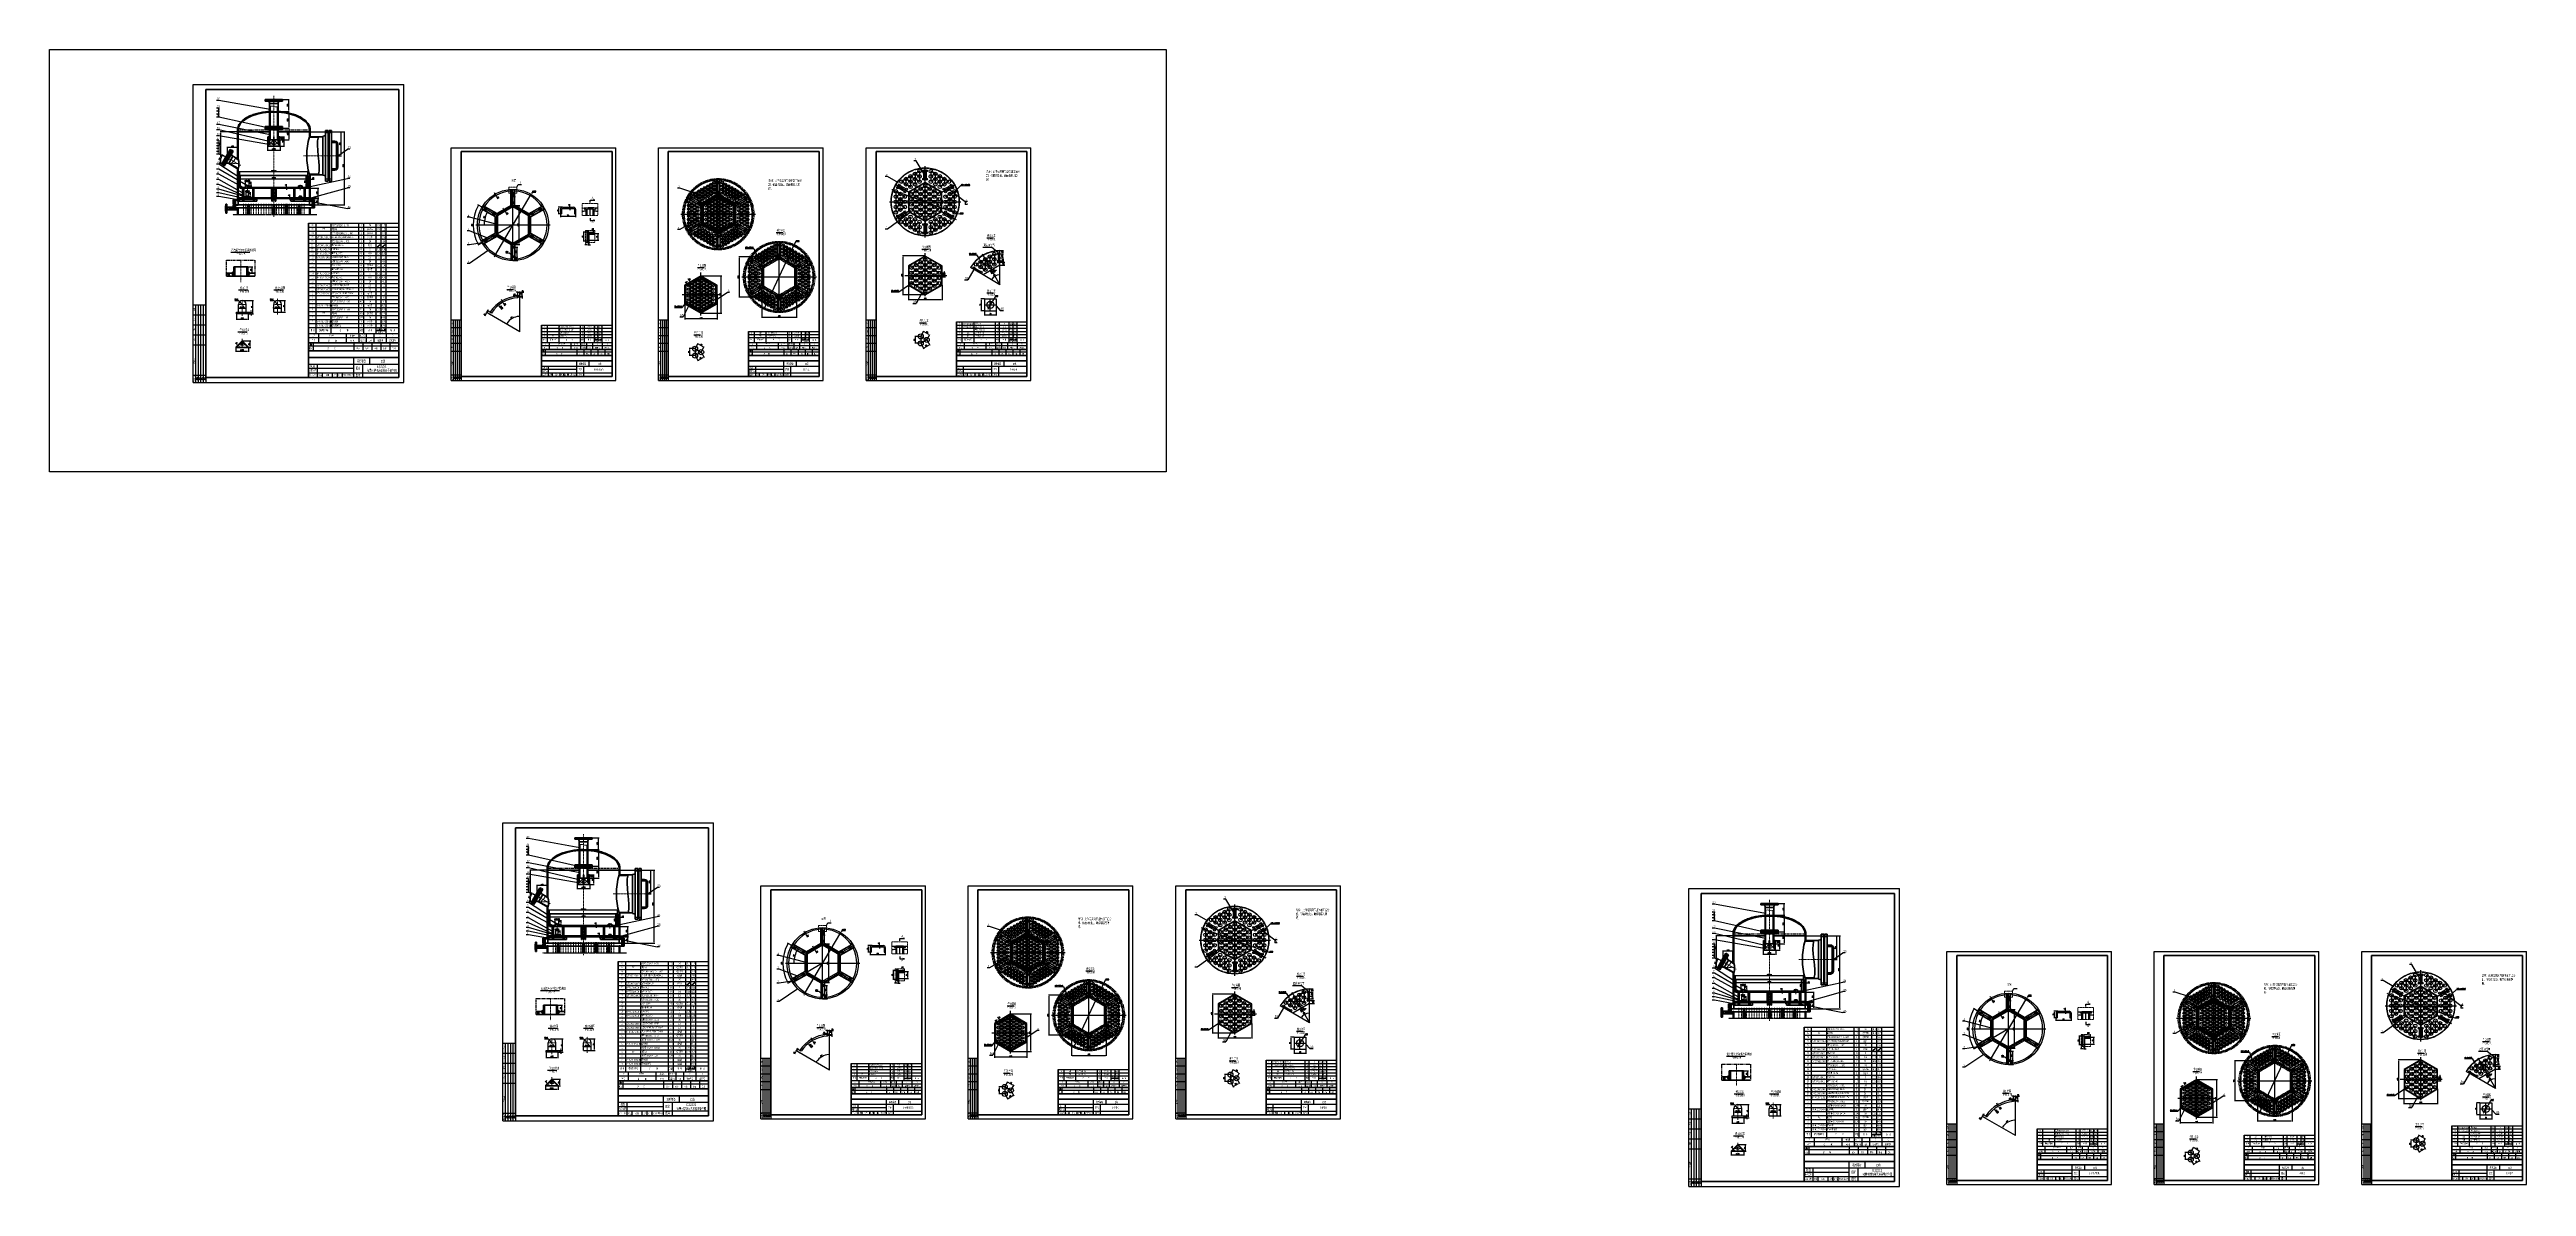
# Model space of a CAD drawing. Header units: millimetres. Extents: x 174648 to 205929, y -160248 to -145891.
import ezdxf
from ezdxf.enums import TextEntityAlignment as Align

# ---------------------------------------------------------------- set-up
doc = ezdxf.new("R2010")
doc.units = ezdxf.units.MM
for name, pattern in [('ACAD_ISO10W100', [18.7, 12, -3, 0.7, -3]), ('CENTER', [2, 1.25, -0.25, 0.25, -0.25]), ('DASHED', [0.75, 0.5, -0.25]), ('PHANTOM', [2.5, 1.25, -0.25, 0.25, -0.25, 0.25, -0.25])]:
    doc.linetypes.add(name, pattern=pattern)
for name, color, linetype in [('1', 1, 'Continuous'), ('4虚线层', 6, 'DASHED'), ('9双点划线层', 6, 'PHANTOM'), ('CEN', 1, 'CENTER'), ('THK', 7, 'Continuous')]:
    doc.layers.add(name, color=color, linetype=linetype)
for name, color, linetype, lineweight in [('2（细实线）', 4, 'Continuous', 20), ('5（双点划线）', 2, 'PHANTOM', 20), ('中心线', 1, 'ACAD_ISO10W100', 18), ('图层1', 4, 'Continuous', 35)]:
    doc.layers.add(name, color=color, linetype=linetype, lineweight=lineweight)
doc.styles.add('TH_GBDIM', font='romans.shx', dxfattribs={"width": 0.8, "bigfont": 'gbcbig.shx'})
doc.styles.add('样式 3.5', font='roms.shx', dxfattribs={"width": 0.7, "height": 3.5, "bigfont": 'hztxt.shx'})
doc.styles.add('样式 5', font='roms.shx', dxfattribs={"width": 0.67, "height": 5, "bigfont": 'hztxt.shx'})
doc.dimstyles.new('TH_GBDIM', dxfattribs={"dimtxt": 3.5, "dimasz": 2.5, "dimexe": 2, "dimexo": 0, "dimgap": 1.5, "dimtad": 1, "dimdec": 1, "dimzin": 0, "dimdsep": 46, "dimtxsty": 'TH_GBDIM', "dimcen": 2.5, "dimclrd": 130, "dimclre": 130, "dimclrt": 3, "dimadec": 0, "dimazin": 0, "dimtfac": 0.714286, "dimtdec": 1, "dimtmove": 0, "dimatfit": 3, "dimfxl": 0, "dimtzin": 0, "dimlwd": -1, "dimlwe": -1, "dimarcsym": 0})

# ---------------------------------------------------------------- blocks, each defined once
blk = doc.blocks.new('*D250')
at = {"color": 130, "transparency": 16777216}
blk.add_line((182874, -148747), (183138, -148747), dxfattribs=at)
at = {"color": 130, "linetype": 'Continuous', "transparency": 16777216}
for p, q in [((183130, -149211), (183130, -148757)), ((182874, -149221), (183138, -149221))]:
    blk.add_line(p, q, dxfattribs=at)
at = {"color": 130, "transparency": 16777216}
for points in [[(183129, -148757), (183132, -148757), (183130, -148747)], [(183129, -149211), (183132, -149211), (183130, -149221)]]:
    blk.add_solid(points, dxfattribs=at)
at = {"layer": 'Defpoints', "color": 0, "transparency": 16777216}
for p in [(182874, -148747), (183130, -148747), (182874, -149221)]:
    blk.add_point(p, dxfattribs=at)
at = {"color": 3, "transparency": 16777216, "insert": (183117, -148984), "char_height": 14, "attachment_point": 5, "rotation": 90, "style": 'TH_GBDIM', "bg_fill": 3, "box_fill_scale": 1.1, "bg_fill_color": 256, "bg_fill_true_color": 13158600, "bg_fill_transparency": 0}
blk.add_mtext('{474}{}{}', dxfattribs=at)
blk = doc.blocks.new('*D251')
at = {"color": 130, "transparency": 16777216}
blk.add_line((182669, -148984), (182669, -149301), dxfattribs=at)
at = {"color": 130, "linetype": 'Continuous', "transparency": 16777216}
for p, q in [((183079, -148984), (183079, -149301)), ((183069, -149293), (182679, -149293))]:
    blk.add_line(p, q, dxfattribs=at)
at = {"color": 130, "transparency": 16777216}
for points in [[(182679, -149292), (182679, -149295), (182669, -149293)], [(183069, -149292), (183069, -149295), (183079, -149293)]]:
    blk.add_solid(points, dxfattribs=at)
at = {"layer": 'Defpoints', "color": 0, "transparency": 16777216}
for p in [(182669, -148984), (183079, -148984), (182669, -149293)]:
    blk.add_point(p, dxfattribs=at)
at = {"color": 3, "transparency": 16777216, "insert": (182874, -149280), "char_height": 14, "attachment_point": 5, "style": 'TH_GBDIM', "bg_fill": 3, "box_fill_scale": 1.1, "bg_fill_color": 256, "bg_fill_true_color": 13158600, "bg_fill_transparency": 0}
blk.add_mtext('410', dxfattribs=at)
blk = doc.blocks.new('*D252')
at = {"color": 130, "linetype": 'Continuous', "transparency": 16777216}
for p, q in [((182732, -148817), (182713, -148783)), ((182751, -148829), (182736, -148838)), ((182742, -148834), (182737, -148825)), ((182747, -148843), (182752, -148851))]:
    blk.add_line(p, q, dxfattribs=at)
at = {"color": 130, "transparency": 16777216}
blk.add_line((182746, -148821), (182731, -148829), dxfattribs=at)
for points in [[(182734, -148816), (182731, -148818), (182737, -148825)], [(182749, -148842), (182746, -148844), (182742, -148834)]]:
    blk.add_solid(points, dxfattribs=at)
at = {"color": 3, "transparency": 16777216, "insert": (182732, -148789), "char_height": 14, "attachment_point": 5, "rotation": 300, "style": 'TH_GBDIM', "bg_fill": 3, "box_fill_scale": 1.1, "bg_fill_color": 256, "bg_fill_true_color": 13158600, "bg_fill_transparency": 0}
blk.add_mtext('10', dxfattribs=at)
at = {"layer": 'Defpoints', "color": 0, "transparency": 16777216}
for p in [(182737, -148825), (182746, -148821), (182751, -148829)]:
    blk.add_point(p, dxfattribs=at)
blk = doc.blocks.new('*D253')
at = {"color": 130, "linetype": 'Continuous', "transparency": 16777216}
for p, q in [((182695, -148850), (182680, -148824)), ((182712, -148857), (182695, -148867)), ((182702, -148863), (182700, -148859)), ((182707, -148872), (182712, -148880))]:
    blk.add_line(p, q, dxfattribs=at)
at = {"color": 130, "transparency": 16777216}
blk.add_line((182710, -148853), (182693, -148863), dxfattribs=at)
for points in [[(182696, -148849), (182693, -148851), (182700, -148859)], [(182709, -148871), (182706, -148872), (182702, -148863)]]:
    blk.add_solid(points, dxfattribs=at)
at = {"color": 3, "transparency": 16777216, "insert": (182696, -148826), "char_height": 14, "attachment_point": 5, "rotation": 300, "style": 'TH_GBDIM', "bg_fill": 3, "box_fill_scale": 1.1, "bg_fill_color": 256, "bg_fill_true_color": 13158600, "bg_fill_transparency": 0}
blk.add_mtext('5', dxfattribs=at)
at = {"layer": 'Defpoints', "color": 0, "transparency": 16777216}
for p in [(182700, -148859), (182710, -148853), (182712, -148857)]:
    blk.add_point(p, dxfattribs=at)
blk = doc.blocks.new('*D254')
at = {"color": 130, "transparency": 16777216}
blk.add_line((182801, -149668), (182841, -149599), dxfattribs=at)
at = {"color": 130, "linetype": 'Continuous', "transparency": 16777216}
for p, q in [((182904, -149645), (182845, -149611)), ((182877, -149712), (182917, -149643))]:
    blk.add_line(p, q, dxfattribs=at)
at = {"color": 130, "transparency": 16777216}
for points in [[(182846, -149609), (182845, -149612), (182837, -149606)], [(182905, -149643), (182903, -149646), (182913, -149650)]]:
    blk.add_solid(points, dxfattribs=at)
at = {"color": 3, "transparency": 16777216, "insert": (182881, -149617), "char_height": 14, "attachment_point": 5, "rotation": 330, "style": 'TH_GBDIM', "bg_fill": 3, "box_fill_scale": 1.1, "bg_fill_color": 256, "bg_fill_true_color": 13158600, "bg_fill_transparency": 0}
blk.add_mtext('{44}{}{}', dxfattribs=at)
at = {"layer": 'Defpoints', "color": 0, "transparency": 16777216}
for p in [(182801, -149668), (182837, -149606), (182877, -149712)]:
    blk.add_point(p, dxfattribs=at)
blk = doc.blocks.new('*D260')
at = {"color": 130, "transparency": 16777216}
blk.add_line((182801, -149668), (182727, -149668), dxfattribs=at)
at = {"color": 130, "linetype": 'Continuous', "transparency": 16777216}
for p, q in [((182801, -149756), (182727, -149756)), ((182735, -149746), (182735, -149678))]:
    blk.add_line(p, q, dxfattribs=at)
at = {"color": 130, "transparency": 16777216}
for points in [[(182733, -149678), (182736, -149678), (182735, -149668)], [(182733, -149746), (182736, -149746), (182735, -149756)]]:
    blk.add_solid(points, dxfattribs=at)
at = {"color": 3, "transparency": 16777216, "insert": (182722, -149712), "char_height": 14, "attachment_point": 5, "rotation": 90, "style": 'TH_GBDIM', "bg_fill": 3, "box_fill_scale": 1.1, "bg_fill_color": 256, "bg_fill_true_color": 13158600, "bg_fill_transparency": 0}
blk.add_mtext('{44}{}{}', dxfattribs=at)
at = {"layer": 'Defpoints', "color": 0, "transparency": 16777216}
for p in [(182735, -149668), (182801, -149668), (182801, -149756)]:
    blk.add_point(p, dxfattribs=at)
blk = doc.blocks.new('*D261')
at = {"color": 130, "linetype": 'Continuous', "transparency": 16777216}
for p, q in [((182801, -149756), (182840, -149824)), ((182844, -149812), (182903, -149778))]:
    blk.add_line(p, q, dxfattribs=at)
at = {"color": 130, "transparency": 16777216}
blk.add_line((182877, -149712), (182916, -149780), dxfattribs=at)
for points in [[(182843, -149811), (182845, -149813), (182836, -149817)], [(182902, -149777), (182904, -149779), (182912, -149773)]]:
    blk.add_solid(points, dxfattribs=at)
at = {"color": 3, "transparency": 16777216, "insert": (182867, -149784), "char_height": 14, "attachment_point": 5, "rotation": 30, "style": 'TH_GBDIM', "bg_fill": 3, "box_fill_scale": 1.1, "bg_fill_color": 256, "bg_fill_true_color": 13158600, "bg_fill_transparency": 0}
blk.add_mtext('{44}{}{}', dxfattribs=at)
at = {"layer": 'Defpoints', "color": 0, "transparency": 16777216}
for p in [(182801, -149756), (182877, -149712), (182912, -149773)]:
    blk.add_point(p, dxfattribs=at)
blk = doc.blocks.new('*D255')
at = {"color": 130, "linetype": 'Continuous', "transparency": 16777216}
for p, q in [((182540, -149148), (182638, -149148)), ((182638, -149148), (182704, -149069)), ((182738, -149030), (182745, -149022))]:
    blk.add_line(p, q, dxfattribs=at)
at = {"color": 3, "transparency": 16777216, "insert": (182586, -149135), "char_height": 14, "attachment_point": 5, "style": 'TH_GBDIM', "bg_fill": 3, "box_fill_scale": 1.1, "bg_fill_color": 256, "bg_fill_true_color": 13158600, "bg_fill_transparency": 0}
blk.add_mtext('{70-%%c32.45}{}{}', dxfattribs=at)
at = {"color": 130, "linetype": 'Continuous', "transparency": 16777216}
blk.add_line((182732, -149037), (182711, -149062), dxfattribs=at)
at = {"color": 130, "transparency": 16777216}
for points in [[(182703, -149068), (182706, -149070), (182711, -149062)], [(182737, -149029), (182740, -149031), (182732, -149037)]]:
    blk.add_solid(points, dxfattribs=at)
at = {"layer": 'Defpoints', "color": 0, "transparency": 16777216}
for p in [(182711, -149062), (182732, -149037)]:
    blk.add_point(p, dxfattribs=at)
blk = doc.blocks.new('*D256')
at = {"color": 130, "linetype": 'Continuous', "transparency": 16777216}
for p, q in [((184070, -148321), (184053, -148358)), ((184115, -148321), (184070, -148321)), ((183671, -149168), (183667, -149177))]:
    blk.add_line(p, q, dxfattribs=at)
at = {"color": 130, "transparency": 16777216}
blk.add_solid([(183669, -149168), (183672, -149169), (183675, -149159)], dxfattribs=at)
at = {"layer": 'Defpoints', "color": 0, "transparency": 16777216}
blk.add_point((183675, -149159), dxfattribs=at)
at = {"color": 3, "transparency": 16777216, "insert": (184095, -148308), "char_height": 14, "attachment_point": 5, "style": 'TH_GBDIM', "bg_fill": 3, "box_fill_scale": 1.1, "bg_fill_color": 256, "bg_fill_true_color": 13158600, "bg_fill_transparency": 0}
blk.add_mtext('∅876', dxfattribs=at)
at = {"color": 130, "linetype": 'Continuous', "transparency": 16777216}
blk.add_line((183675, -149159), (184048, -148367), dxfattribs=at)
at = {"color": 130, "transparency": 16777216}
blk.add_solid([(184051, -148357), (184054, -148359), (184048, -148367)], dxfattribs=at)
at = {"layer": 'Defpoints', "color": 0, "transparency": 16777216}
blk.add_point((184048, -148367), dxfattribs=at)
blk = doc.blocks.new('*D257')
at = {"color": 130, "transparency": 16777216}
blk.add_line((183862, -148510), (183353, -148510), dxfattribs=at)
at = {"color": 130, "linetype": 'Continuous', "transparency": 16777216}
for p, q in [((183361, -149006), (183361, -148520)), ((183862, -149016), (183353, -149016))]:
    blk.add_line(p, q, dxfattribs=at)
at = {"color": 130, "transparency": 16777216}
for points in [[(183359, -148520), (183362, -148520), (183361, -148510)], [(183359, -149006), (183362, -149006), (183361, -149016)]]:
    blk.add_solid(points, dxfattribs=at)
at = {"layer": 'Defpoints', "color": 0, "transparency": 16777216}
for p in [(183361, -148510), (183862, -148510), (183862, -149016)]:
    blk.add_point(p, dxfattribs=at)
at = {"color": 3, "transparency": 16777216, "insert": (183348, -148763), "char_height": 14, "attachment_point": 5, "rotation": 90, "style": 'TH_GBDIM', "bg_fill": 3, "box_fill_scale": 1.1, "bg_fill_color": 256, "bg_fill_true_color": 13158600, "bg_fill_transparency": 0}
blk.add_mtext('506', dxfattribs=at)
blk = doc.blocks.new('*D258')
at = {"color": 130, "linetype": 'Continuous', "transparency": 16777216}
for p, q in [((183643, -148763), (183643, -149278)), ((183653, -149270), (184071, -149270))]:
    blk.add_line(p, q, dxfattribs=at)
at = {"color": 130, "transparency": 16777216}
blk.add_line((184081, -148763), (184081, -149278), dxfattribs=at)
for points in [[(183653, -149268), (183653, -149271), (183643, -149270)], [(184071, -149268), (184071, -149271), (184081, -149270)]]:
    blk.add_solid(points, dxfattribs=at)
at = {"layer": 'Defpoints', "color": 0, "transparency": 16777216}
for p in [(183643, -148763), (184081, -148763), (184081, -149270)]:
    blk.add_point(p, dxfattribs=at)
at = {"color": 3, "transparency": 16777216, "insert": (183862, -149257), "char_height": 14, "attachment_point": 5, "style": 'TH_GBDIM', "bg_fill": 3, "box_fill_scale": 1.1, "bg_fill_color": 256, "bg_fill_true_color": 13158600, "bg_fill_transparency": 0}
blk.add_mtext('438', dxfattribs=at)
blk = doc.blocks.new('*D259')
at = {"color": 130, "linetype": 'Continuous', "transparency": 16777216}
for p, q in [((183434, -148402), (183541, -148402)), ((183541, -148402), (183570, -148471)), ((183590, -148519), (183594, -148528))]:
    blk.add_line(p, q, dxfattribs=at)
at = {"color": 3, "transparency": 16777216, "insert": (183484, -148389), "char_height": 14, "attachment_point": 5, "style": 'TH_GBDIM', "bg_fill": 3, "box_fill_scale": 1.1, "bg_fill_color": 256, "bg_fill_true_color": 13158600, "bg_fill_transparency": 0}
blk.add_mtext('{156-%%c32.45}{}{}', dxfattribs=at)
at = {"color": 130, "linetype": 'Continuous', "transparency": 16777216}
blk.add_line((183586, -148510), (183574, -148480), dxfattribs=at)
at = {"color": 130, "transparency": 16777216}
for points in [[(183571, -148470), (183568, -148472), (183574, -148480)], [(183592, -148518), (183588, -148520), (183586, -148510)]]:
    blk.add_solid(points, dxfattribs=at)
at = {"layer": 'Defpoints', "color": 0, "transparency": 16777216}
for p in [(183574, -148480), (183586, -148510)]:
    blk.add_point(p, dxfattribs=at)
blk = doc.blocks.new('*D262')
at = {"color": 130, "linetype": 'Continuous', "transparency": 16777216}
for p, q in [((180475, -147746), (180475, -147756)), ((180485, -147748), (180515, -147748))]:
    blk.add_line(p, q, dxfattribs=at)
at = {"color": 130, "transparency": 16777216}
blk.add_line((180525, -147746), (180525, -147756), dxfattribs=at)
for points in [[(180485, -147746), (180485, -147749), (180475, -147748)], [(180515, -147746), (180515, -147749), (180525, -147748)]]:
    blk.add_solid(points, dxfattribs=at)
at = {"color": 3, "transparency": 16777216, "insert": (180500, -147735), "char_height": 14, "attachment_point": 5, "style": 'TH_GBDIM', "bg_fill": 3, "box_fill_scale": 1.1, "bg_fill_color": 256, "bg_fill_true_color": 13158600, "bg_fill_transparency": 0}
blk.add_mtext('50', dxfattribs=at)
at = {"layer": 'Defpoints', "color": 0, "transparency": 16777216}
for p in [(180475, -147746), (180525, -147746), (180525, -147748)]:
    blk.add_point(p, dxfattribs=at)
blk = doc.blocks.new('*D263')
at = {"color": 130, "linetype": 'Continuous', "transparency": 16777216}
for p, q in [((180271, -147708), (180266, -147699)), ((180286, -147711), (180269, -147720)), ((180276, -147717), (180285, -147734)), ((180290, -147743), (180309, -147778))]:
    blk.add_line(p, q, dxfattribs=at)
at = {"color": 130, "transparency": 16777216}
blk.add_line((180296, -147729), (180278, -147738), dxfattribs=at)
for points in [[(180273, -147707), (180270, -147709), (180276, -147717)], [(180292, -147742), (180289, -147744), (180285, -147734)]]:
    blk.add_solid(points, dxfattribs=at)
at = {"color": 3, "transparency": 16777216, "insert": (180314, -147759), "char_height": 14, "attachment_point": 5, "rotation": 298.4633, "style": 'TH_GBDIM', "bg_fill": 3, "box_fill_scale": 1.1, "bg_fill_color": 256, "bg_fill_true_color": 13158600, "bg_fill_transparency": 0}
blk.add_mtext('20', dxfattribs=at)
at = {"layer": 'Defpoints', "color": 0, "transparency": 16777216}
for p in [(180285, -147734), (180286, -147711), (180296, -147729)]:
    blk.add_point(p, dxfattribs=at)
blk = doc.blocks.new('*D264')
at = {"color": 130, "linetype": 'Continuous', "transparency": 16777216}
for p, q in [((180382, -147901), (180377, -147893)), ((180387, -147910), (180394, -147906)), ((180387, -147910), (180402, -147936)), ((180407, -147945), (180427, -147979))]:
    blk.add_line(p, q, dxfattribs=at)
at = {"color": 130, "transparency": 16777216}
blk.add_line((180402, -147936), (180409, -147932), dxfattribs=at)
for points in [[(180383, -147900), (180380, -147902), (180387, -147910)], [(180408, -147944), (180405, -147945), (180402, -147936)]]:
    blk.add_solid(points, dxfattribs=at)
at = {"color": 3, "transparency": 16777216, "insert": (180431, -147960), "char_height": 14, "attachment_point": 5, "rotation": 300, "style": 'TH_GBDIM', "bg_fill": 3, "box_fill_scale": 1.1, "bg_fill_color": 256, "bg_fill_true_color": 13158600, "bg_fill_transparency": 0}
blk.add_mtext('30', dxfattribs=at)
at = {"layer": 'Defpoints', "color": 0, "transparency": 16777216}
for p in [(180387, -147910), (180402, -147936), (180402, -147936)]:
    blk.add_point(p, dxfattribs=at)
blk = doc.blocks.new('*D265')
at = {"color": 130, "linetype": 'Continuous', "transparency": 16777216}
for p, q in [((180743, -147696), (180734, -147711)), ((180788, -147696), (180743, -147696)), ((180267, -148503), (180261, -148511))]:
    blk.add_line(p, q, dxfattribs=at)
at = {"color": 130, "transparency": 16777216}
blk.add_solid([(180265, -148502), (180268, -148504), (180272, -148494)], dxfattribs=at)
at = {"layer": 'Defpoints', "color": 0, "transparency": 16777216}
blk.add_point((180272, -148494), dxfattribs=at)
at = {"color": 3, "transparency": 16777216, "insert": (180768, -147683), "char_height": 14, "attachment_point": 5, "style": 'TH_GBDIM', "bg_fill": 3, "box_fill_scale": 1.1, "bg_fill_color": 256, "bg_fill_true_color": 13158600, "bg_fill_transparency": 0}
blk.add_mtext('∅900', dxfattribs=at)
at = {"color": 130, "linetype": 'Continuous', "transparency": 16777216}
blk.add_line((180272, -148494), (180729, -147719), dxfattribs=at)
at = {"color": 130, "transparency": 16777216}
blk.add_solid([(180733, -147710), (180736, -147711), (180729, -147719)], dxfattribs=at)
at = {"layer": 'Defpoints', "color": 0, "transparency": 16777216}
blk.add_point((180729, -147719), dxfattribs=at)
blk = doc.blocks.new('*D266')
at = {"color": 130, "linetype": 'Continuous', "transparency": 16777216}
blk.add_arc((180500, -148107), 363, 151.5799, 178.4201, dxfattribs=at)
at = {"color": 130, "transparency": 16777216}
for points in [[(180180, -147933), (180183, -147935), (180186, -147925)], [(180140, -148097), (180136, -148097), (180138, -148107)]]:
    blk.add_solid(points, dxfattribs=at)
at = {"layer": 'Defpoints', "color": 0, "transparency": 16777216}
blk.add_point((180970, -148107), dxfattribs=at)
at = {"color": 3, "transparency": 16777216, "insert": (180138, -148009), "char_height": 14, "attachment_point": 5, "rotation": 75, "style": 'TH_GBDIM', "bg_fill": 3, "box_fill_scale": 1.1, "bg_fill_color": 256, "bg_fill_true_color": 13158600, "bg_fill_transparency": 0}
blk.add_mtext('30°', dxfattribs=at)
at = {"layer": 'Defpoints', "color": 0, "transparency": 16777216}
for p in [(180118, -147886), (180030, -148107), (180160, -147983), (180303, -147993)]:
    blk.add_point(p, dxfattribs=at)
blk = doc.blocks.new('*D267')
at = {"color": 130, "transparency": 16777216}
blk.add_line((180118, -147886), (180058, -147851), dxfattribs=at)
at = {"color": 130, "linetype": 'Continuous', "transparency": 16777216}
blk.add_line((180111, -148332), (180058, -148362), dxfattribs=at)
blk.add_arc((180500, -148107), 503, 151.1385, 208.8615, dxfattribs=at)
at = {"color": 130, "transparency": 16777216}
for points in [[(180058, -147863), (180061, -147865), (180065, -147855)], [(180061, -148349), (180058, -148350), (180065, -148358)]]:
    blk.add_solid(points, dxfattribs=at)
at = {"layer": 'Defpoints', "color": 0, "transparency": 16777216}
for p in [(180118, -147886), (180303, -147993), (180500, -148107), (180111, -148332)]:
    blk.add_point(p, dxfattribs=at)
at = {"color": 3, "transparency": 16777216, "insert": (179984, -148107), "char_height": 14, "attachment_point": 5, "rotation": 90, "style": 'TH_GBDIM', "bg_fill": 3, "box_fill_scale": 1.1, "bg_fill_color": 256, "bg_fill_true_color": 13158600, "bg_fill_transparency": 0}
blk.add_mtext('60°', dxfattribs=at)
at = {"layer": 'Defpoints', "color": 0, "transparency": 16777216}
blk.add_point((180005, -148019), dxfattribs=at)
blk = doc.blocks.new('*D268')
at = {"color": 130, "transparency": 16777216}
blk.add_line((180500, -147862), (180585, -147862), dxfattribs=at)
at = {"color": 130, "linetype": 'Continuous', "transparency": 16777216}
for p, q in [((180577, -148342), (180577, -147872)), ((180500, -148352), (180585, -148352))]:
    blk.add_line(p, q, dxfattribs=at)
at = {"color": 130, "transparency": 16777216}
for points in [[(180575, -147872), (180578, -147872), (180577, -147862)], [(180575, -148342), (180578, -148342), (180577, -148352)]]:
    blk.add_solid(points, dxfattribs=at)
at = {"layer": 'Defpoints', "color": 0, "transparency": 16777216}
for p in [(180500, -147862), (180577, -147862), (180500, -148352)]:
    blk.add_point(p, dxfattribs=at)
at = {"color": 3, "transparency": 16777216, "insert": (180564, -148107), "char_height": 14, "attachment_point": 5, "rotation": 90, "style": 'TH_GBDIM', "bg_fill": 3, "box_fill_scale": 1.1, "bg_fill_color": 256, "bg_fill_true_color": 13158600, "bg_fill_transparency": 0}
blk.add_mtext('490', dxfattribs=at)
blk = doc.blocks.new('*D269')
at = {"color": 130, "transparency": 16777216}
blk.add_line((181099, -147966), (181099, -148006), dxfattribs=at)
at = {"color": 130, "linetype": 'Continuous', "transparency": 16777216}
for p, q in [((181281, -147998), (181109, -147998)), ((181291, -147966), (181291, -148006))]:
    blk.add_line(p, q, dxfattribs=at)
at = {"color": 130, "transparency": 16777216}
for points in [[(181109, -147997), (181109, -148000), (181099, -147998)], [(181281, -147997), (181281, -148000), (181291, -147998)]]:
    blk.add_solid(points, dxfattribs=at)
at = {"color": 3, "transparency": 16777216, "insert": (181195, -147985), "char_height": 14, "attachment_point": 5, "style": 'TH_GBDIM', "bg_fill": 3, "box_fill_scale": 1.1, "bg_fill_color": 256, "bg_fill_true_color": 13158600, "bg_fill_transparency": 0}
blk.add_mtext('{50}{}{}', dxfattribs=at)
at = {"layer": 'Defpoints', "color": 0, "transparency": 16777216}
for p in [(181099, -147966), (181099, -147998), (181291, -147966)]:
    blk.add_point(p, dxfattribs=at)
blk = doc.blocks.new('*D270')
at = {"color": 130, "transparency": 16777216}
blk.add_line((181124, -147883), (181073, -147883), dxfattribs=at)
at = {"color": 130, "linetype": 'Continuous', "transparency": 16777216}
for p, q in [((181081, -147956), (181081, -147893)), ((181114, -147966), (181073, -147966))]:
    blk.add_line(p, q, dxfattribs=at)
at = {"color": 130, "transparency": 16777216}
for points in [[(181080, -147893), (181083, -147893), (181081, -147883)], [(181080, -147956), (181083, -147956), (181081, -147966)]]:
    blk.add_solid(points, dxfattribs=at)
at = {"color": 3, "transparency": 16777216, "insert": (181068, -147925), "char_height": 14, "attachment_point": 5, "rotation": 90, "style": 'TH_GBDIM', "bg_fill": 3, "box_fill_scale": 1.1, "bg_fill_color": 256, "bg_fill_true_color": 13158600, "bg_fill_transparency": 0}
blk.add_mtext('{35}{}{}', dxfattribs=at)
at = {"layer": 'Defpoints', "color": 0, "transparency": 16777216}
for p in [(181081, -147883), (181124, -147883), (181114, -147966)]:
    blk.add_point(p, dxfattribs=at)
blk = doc.blocks.new('*D271')
at = {"color": 130, "transparency": 16777216}
blk.add_line((181195, -147883), (181228, -147883), dxfattribs=at)
at = {"color": 130, "linetype": 'Continuous', "transparency": 16777216}
for p, q in [((181195, -147898), (181228, -147898)), ((181220, -147873), (181220, -147843)), ((181220, -147898), (181220, -147883)), ((181220, -147908), (181220, -147918))]:
    blk.add_line(p, q, dxfattribs=at)
at = {"color": 130, "transparency": 16777216}
for points in [[(181219, -147873), (181222, -147873), (181220, -147883)], [(181219, -147908), (181222, -147908), (181220, -147898)]]:
    blk.add_solid(points, dxfattribs=at)
at = {"color": 3, "transparency": 16777216, "insert": (181207, -147853), "char_height": 14, "attachment_point": 5, "rotation": 90, "style": 'TH_GBDIM', "bg_fill": 3, "box_fill_scale": 1.1, "bg_fill_color": 256, "bg_fill_true_color": 13158600, "bg_fill_transparency": 0}
blk.add_mtext('{6}{}{}', dxfattribs=at)
at = {"layer": 'Defpoints', "color": 0, "transparency": 16777216}
for p in [(181195, -147883), (181195, -147898), (181220, -147883)]:
    blk.add_point(p, dxfattribs=at)
blk = doc.blocks.new('*D272')
at = {"color": 130, "transparency": 16777216}
blk.add_line((181449, -148197), (181388, -148197), dxfattribs=at)
at = {"color": 130, "linetype": 'Continuous', "transparency": 16777216}
for p, q in [((181396, -148300), (181396, -148207)), ((181449, -148310), (181388, -148310))]:
    blk.add_line(p, q, dxfattribs=at)
at = {"color": 130, "transparency": 16777216}
for points in [[(181394, -148207), (181398, -148207), (181396, -148197)], [(181394, -148300), (181398, -148300), (181396, -148310)]]:
    blk.add_solid(points, dxfattribs=at)
at = {"color": 3, "transparency": 16777216, "insert": (181383, -148253), "char_height": 14, "attachment_point": 5, "rotation": 90, "style": 'TH_GBDIM', "bg_fill": 3, "box_fill_scale": 1.1, "bg_fill_color": 256, "bg_fill_true_color": 13158600, "bg_fill_transparency": 0}
blk.add_mtext('{55}{}{}', dxfattribs=at)
at = {"layer": 'Defpoints', "color": 0, "transparency": 16777216}
for p in [(181396, -148197), (181449, -148197), (181449, -148310)]:
    blk.add_point(p, dxfattribs=at)
blk = doc.blocks.new('*D273')
at = {"color": 130, "transparency": 16777216}
blk.add_line((181535, -148212), (181584, -148212), dxfattribs=at)
at = {"color": 130, "linetype": 'Continuous', "transparency": 16777216}
for p, q in [((181576, -148288), (181576, -148222)), ((181535, -148298), (181584, -148298))]:
    blk.add_line(p, q, dxfattribs=at)
at = {"color": 130, "transparency": 16777216}
for points in [[(181574, -148222), (181578, -148222), (181576, -148212)], [(181574, -148288), (181578, -148288), (181576, -148298)]]:
    blk.add_solid(points, dxfattribs=at)
at = {"color": 3, "transparency": 16777216, "insert": (181563, -148255), "char_height": 14, "attachment_point": 5, "rotation": 90, "style": 'TH_GBDIM', "bg_fill": 3, "box_fill_scale": 1.1, "bg_fill_color": 256, "bg_fill_true_color": 13158600, "bg_fill_transparency": 0}
blk.add_mtext('{35}{}{}', dxfattribs=at)
at = {"layer": 'Defpoints', "color": 0, "transparency": 16777216}
for p in [(181535, -148212), (181576, -148212), (181535, -148298)]:
    blk.add_point(p, dxfattribs=at)
blk = doc.blocks.new('*D274')
at = {"color": 130, "transparency": 16777216}
blk.add_line((181459, -148197), (181526, -148197), dxfattribs=at)
at = {"color": 130, "linetype": 'Continuous', "transparency": 16777216}
for p, q in [((181459, -148212), (181526, -148212)), ((181518, -148187), (181518, -148147)), ((181518, -148212), (181518, -148197)), ((181518, -148222), (181518, -148232))]:
    blk.add_line(p, q, dxfattribs=at)
at = {"color": 130, "transparency": 16777216}
for points in [[(181516, -148187), (181519, -148187), (181518, -148197)], [(181516, -148222), (181519, -148222), (181518, -148212)]]:
    blk.add_solid(points, dxfattribs=at)
at = {"color": 3, "transparency": 16777216, "insert": (181505, -148162), "char_height": 14, "attachment_point": 5, "rotation": 90, "style": 'TH_GBDIM', "bg_fill": 3, "box_fill_scale": 1.1, "bg_fill_color": 256, "bg_fill_true_color": 13158600, "bg_fill_transparency": 0}
blk.add_mtext('{10}{}{}', dxfattribs=at)
at = {"layer": 'Defpoints', "color": 0, "transparency": 16777216}
for p in [(181459, -148197), (181459, -148212), (181518, -148197)]:
    blk.add_point(p, dxfattribs=at)
blk = doc.blocks.new('*D275')
at = {"color": 130, "linetype": 'Continuous', "transparency": 16777216}
for p, q in [((181439, -148359), (181408, -148359)), ((181459, -148359), (181449, -148359)), ((181459, -148310), (181459, -148367)), ((181469, -148359), (181479, -148359))]:
    blk.add_line(p, q, dxfattribs=at)
at = {"color": 130, "transparency": 16777216}
blk.add_line((181449, -148310), (181449, -148367), dxfattribs=at)
for points in [[(181439, -148357), (181439, -148361), (181449, -148359)], [(181469, -148357), (181469, -148361), (181459, -148359)]]:
    blk.add_solid(points, dxfattribs=at)
at = {"color": 3, "transparency": 16777216, "insert": (181419, -148346), "char_height": 14, "attachment_point": 5, "style": 'TH_GBDIM', "bg_fill": 3, "box_fill_scale": 1.1, "bg_fill_color": 256, "bg_fill_true_color": 13158600, "bg_fill_transparency": 0}
blk.add_mtext('{6}{}{}', dxfattribs=at)
at = {"layer": 'Defpoints', "color": 0, "transparency": 16777216}
for p in [(181449, -148310), (181449, -148359), (181459, -148310)]:
    blk.add_point(p, dxfattribs=at)
blk = doc.blocks.new('*D276')
at = {"color": 130, "linetype": 'Continuous', "transparency": 16777216}
for p, q in [((180358, -149056), (180353, -149047)), ((180373, -149059), (180355, -149068)), ((180363, -149065), (180372, -149082)), ((180377, -149091), (180396, -149126))]:
    blk.add_line(p, q, dxfattribs=at)
at = {"color": 130, "transparency": 16777216}
blk.add_line((180382, -149077), (180365, -149086), dxfattribs=at)
for points in [[(180359, -149055), (180356, -149057), (180363, -149065)], [(180378, -149090), (180375, -149092), (180372, -149082)]]:
    blk.add_solid(points, dxfattribs=at)
at = {"color": 3, "transparency": 16777216, "insert": (180400, -149107), "char_height": 14, "attachment_point": 5, "rotation": 298.4633, "style": 'TH_GBDIM', "bg_fill": 3, "box_fill_scale": 1.1, "bg_fill_color": 256, "bg_fill_true_color": 13158600, "bg_fill_transparency": 0}
blk.add_mtext('20', dxfattribs=at)
at = {"layer": 'Defpoints', "color": 0, "transparency": 16777216}
for p in [(180372, -149082), (180373, -149059), (180382, -149077)]:
    blk.add_point(p, dxfattribs=at)
blk = doc.blocks.new('*D277')
at = {"color": 130, "linetype": 'Continuous', "transparency": 16777216}
for p, q in [((180552, -148955), (180542, -148955)), ((180562, -149013), (180562, -148947)), ((180562, -148955), (180587, -148955)), ((180597, -148955), (180639, -148955))]:
    blk.add_line(p, q, dxfattribs=at)
at = {"color": 130, "transparency": 16777216}
blk.add_line((180587, -149013), (180587, -148947), dxfattribs=at)
for points in [[(180552, -148953), (180552, -148956), (180562, -148955)], [(180597, -148953), (180597, -148956), (180587, -148955)]]:
    blk.add_solid(points, dxfattribs=at)
at = {"color": 3, "transparency": 16777216, "insert": (180623, -148942), "char_height": 14, "attachment_point": 5, "style": 'TH_GBDIM', "bg_fill": 3, "box_fill_scale": 1.1, "bg_fill_color": 256, "bg_fill_true_color": 13158600, "bg_fill_transparency": 0}
blk.add_mtext('{25}{}{}', dxfattribs=at)
at = {"layer": 'Defpoints', "color": 0, "transparency": 16777216}
for p in [(180562, -149013), (180587, -148955), (180587, -149013)]:
    blk.add_point(p, dxfattribs=at)
blk = doc.blocks.new('*D282')
at = {"color": 130, "transparency": 16777216}
blk.add_line((180215, -149240), (180161, -149209), dxfattribs=at)
at = {"color": 130, "linetype": 'Continuous', "transparency": 16777216}
for p, q in [((180181, -149191), (180168, -149213)), ((180228, -149218), (180174, -149187)), ((180186, -149183), (180191, -149174)), ((180163, -149222), (180143, -149256))]:
    blk.add_line(p, q, dxfattribs=at)
at = {"color": 130, "transparency": 16777216}
for points in [[(180184, -149182), (180187, -149183), (180181, -149191)], [(180162, -149221), (180165, -149222), (180168, -149213)]]:
    blk.add_solid(points, dxfattribs=at)
at = {"color": 3, "transparency": 16777216, "insert": (180140, -149237), "char_height": 14, "attachment_point": 5, "rotation": 60, "style": 'TH_GBDIM', "bg_fill": 3, "box_fill_scale": 1.1, "bg_fill_color": 256, "bg_fill_true_color": 13158600, "bg_fill_transparency": 0}
blk.add_mtext('25', dxfattribs=at)
at = {"layer": 'Defpoints', "color": 0, "transparency": 16777216}
for p in [(180168, -149213), (180215, -149240), (180228, -149218)]:
    blk.add_point(p, dxfattribs=at)
blk = doc.blocks.new('*D278')
at = {"color": 130, "linetype": 'Continuous', "transparency": 16777216}
for p, q in [((180542, -148996), (180504, -148996)), ((180562, -148996), (180552, -148996)), ((180562, -149013), (180562, -148988)), ((180572, -148996), (180582, -148996))]:
    blk.add_line(p, q, dxfattribs=at)
at = {"color": 130, "transparency": 16777216}
blk.add_line((180552, -149013), (180552, -148988), dxfattribs=at)
for points in [[(180542, -148994), (180542, -148998), (180552, -148996)], [(180572, -148994), (180572, -148998), (180562, -148996)]]:
    blk.add_solid(points, dxfattribs=at)
at = {"color": 3, "transparency": 16777216, "insert": (180518, -148983), "char_height": 14, "attachment_point": 5, "style": 'TH_GBDIM', "bg_fill": 3, "box_fill_scale": 1.1, "bg_fill_color": 256, "bg_fill_true_color": 13158600, "bg_fill_transparency": 0}
blk.add_mtext('10', dxfattribs=at)
at = {"layer": 'Defpoints', "color": 0, "transparency": 16777216}
for p in [(180552, -148996), (180552, -149013), (180562, -149013)]:
    blk.add_point(p, dxfattribs=at)
blk = doc.blocks.new('*D279')
at = {"color": 130, "transparency": 16777216}
blk.add_line((180552, -149006), (180624, -149006), dxfattribs=at)
at = {"color": 130, "linetype": 'Continuous', "transparency": 16777216}
for p, q in [((180552, -149014), (180624, -149014)), ((180616, -148996), (180616, -148967)), ((180616, -149014), (180616, -149006)), ((180616, -149024), (180616, -149034))]:
    blk.add_line(p, q, dxfattribs=at)
at = {"color": 130, "transparency": 16777216}
for points in [[(180615, -148996), (180618, -148996), (180616, -149006)], [(180615, -149024), (180618, -149024), (180616, -149014)]]:
    blk.add_solid(points, dxfattribs=at)
at = {"color": 3, "transparency": 16777216, "insert": (180603, -148976), "char_height": 14, "attachment_point": 5, "rotation": 90, "style": 'TH_GBDIM', "bg_fill": 3, "box_fill_scale": 1.1, "bg_fill_color": 256, "bg_fill_true_color": 13158600, "bg_fill_transparency": 0}
blk.add_mtext('8', dxfattribs=at)
at = {"layer": 'Defpoints', "color": 0, "transparency": 16777216}
for p in [(180552, -149006), (180552, -149014), (180616, -149006)]:
    blk.add_point(p, dxfattribs=at)
blk = doc.blocks.new('*D280')
at = {"color": 130, "linetype": 'Continuous', "transparency": 16777216}
blk.add_line((180363, -149175), (180325, -149127), dxfattribs=at)
at = {"layer": 'Defpoints', "color": 0, "transparency": 16777216}
blk.add_point((180587, -149455), dxfattribs=at)
at = {"color": 3, "transparency": 16777216, "insert": (180358, -149146), "char_height": 14, "attachment_point": 5, "rotation": 308.6007, "style": 'TH_GBDIM', "bg_fill": 3, "box_fill_scale": 1.1, "bg_fill_color": 256, "bg_fill_true_color": 13158600, "bg_fill_transparency": 0}
blk.add_mtext('R430', dxfattribs=at)
at = {"color": 130, "transparency": 16777216}
blk.add_solid([(180326, -149125), (180324, -149128), (180319, -149119)], dxfattribs=at)
at = {"layer": 'Defpoints', "color": 0, "transparency": 16777216}
blk.add_point((180319, -149119), dxfattribs=at)
blk = doc.blocks.new('*D281')
at = {"color": 130, "linetype": 'Continuous', "transparency": 16777216}
blk.add_arc((180587, -149455), 194, 92.9538, 147.0462, dxfattribs=at)
at = {"color": 130, "transparency": 16777216}
for points in [[(180426, -149350), (180423, -149348), (180419, -149358)], [(180577, -149259), (180577, -149263), (180587, -149261)]]:
    blk.add_solid(points, dxfattribs=at)
at = {"layer": 'Defpoints', "color": 0, "transparency": 16777216}
for p in [(180587, -149005), (180205, -149234), (180587, -149455), (180587, -149455)]:
    blk.add_point(p, dxfattribs=at)
at = {"color": 3, "transparency": 16777216, "insert": (180484, -149275), "char_height": 14, "attachment_point": 5, "rotation": 30, "style": 'TH_GBDIM', "bg_fill": 3, "box_fill_scale": 1.1, "bg_fill_color": 256, "bg_fill_true_color": 13158600, "bg_fill_transparency": 0}
blk.add_mtext('60°', dxfattribs=at)
at = {"layer": 'Defpoints', "color": 0, "transparency": 16777216}
blk.add_point((180521, -149272), dxfattribs=at)
blk = doc.blocks.new('*D283')
at = {"color": 130, "transparency": 16777216}
blk.add_line((180500, -148507), (180562, -148507), dxfattribs=at)
at = {"color": 130, "linetype": 'Continuous', "transparency": 16777216}
for p, q in [((180500, -148557), (180562, -148557)), ((180554, -148547), (180554, -148517))]:
    blk.add_line(p, q, dxfattribs=at)
at = {"color": 130, "transparency": 16777216}
for points in [[(180552, -148517), (180556, -148517), (180554, -148507)], [(180552, -148547), (180556, -148547), (180554, -148557)]]:
    blk.add_solid(points, dxfattribs=at)
at = {"color": 3, "transparency": 16777216, "insert": (180541, -148532), "char_height": 14, "attachment_point": 5, "rotation": 90, "style": 'TH_GBDIM', "bg_fill": 3, "box_fill_scale": 1.1, "bg_fill_color": 256, "bg_fill_true_color": 13158600, "bg_fill_transparency": 0}
blk.add_mtext('50', dxfattribs=at)
at = {"layer": 'Defpoints', "color": 0, "transparency": 16777216}
for p in [(180500, -148507), (180500, -148557), (180554, -148507)]:
    blk.add_point(p, dxfattribs=at)
blk = doc.blocks.new('*D284')
at = {"color": 130, "transparency": 16777216}
blk.add_line((180500, -148387), (180562, -148387), dxfattribs=at)
at = {"color": 130, "linetype": 'Continuous', "transparency": 16777216}
for p, q in [((180500, -148507), (180562, -148507)), ((180554, -148497), (180554, -148397))]:
    blk.add_line(p, q, dxfattribs=at)
at = {"color": 130, "transparency": 16777216}
for points in [[(180552, -148397), (180556, -148397), (180554, -148387)], [(180552, -148497), (180556, -148497), (180554, -148507)]]:
    blk.add_solid(points, dxfattribs=at)
at = {"color": 3, "transparency": 16777216, "insert": (180541, -148447), "char_height": 14, "attachment_point": 5, "rotation": 90, "style": 'TH_GBDIM', "bg_fill": 3, "box_fill_scale": 1.1, "bg_fill_color": 256, "bg_fill_true_color": 13158600, "bg_fill_transparency": 0}
blk.add_mtext('120', dxfattribs=at)
at = {"layer": 'Defpoints', "color": 0, "transparency": 16777216}
for p in [(180500, -148387), (180500, -148507), (180554, -148387)]:
    blk.add_point(p, dxfattribs=at)
blk = doc.blocks.new('*D285')
at = {"color": 130, "linetype": 'Continuous', "transparency": 16777216}
for p, q in [((180410, -148460), (180454, -148460)), ((180454, -148460), (180482, -148488)), ((180519, -148525), (180526, -148532))]:
    blk.add_line(p, q, dxfattribs=at)
at = {"color": 3, "transparency": 16777216, "insert": (180429, -148446), "char_height": 14, "attachment_point": 5, "style": 'TH_GBDIM', "bg_fill": 3, "box_fill_scale": 1.1, "bg_fill_color": 256, "bg_fill_true_color": 13158600, "bg_fill_transparency": 0}
blk.add_mtext('{%%c34孔}{}{}', dxfattribs=at)
at = {"color": 130, "linetype": 'Continuous', "transparency": 16777216}
blk.add_line((180512, -148518), (180489, -148495), dxfattribs=at)
at = {"color": 130, "transparency": 16777216}
for points in [[(180483, -148487), (180481, -148489), (180489, -148495)], [(180520, -148524), (180518, -148526), (180512, -148518)]]:
    blk.add_solid(points, dxfattribs=at)
at = {"layer": 'Defpoints', "color": 0, "transparency": 16777216}
for p in [(180489, -148495), (180512, -148518)]:
    blk.add_point(p, dxfattribs=at)
blk = doc.blocks.new('*D286')
at = {"color": 130, "transparency": 16777216}
blk.add_line((177940, -146932), (178379, -146932), dxfattribs=at)
at = {"color": 130, "linetype": 'Continuous', "transparency": 16777216}
for p, q in [((178371, -147842), (178371, -146942)), ((177953, -147852), (178379, -147852))]:
    blk.add_line(p, q, dxfattribs=at)
at = {"color": 130, "transparency": 16777216}
for points in [[(178370, -146942), (178373, -146942), (178371, -146932)], [(178370, -147842), (178373, -147842), (178371, -147852)]]:
    blk.add_solid(points, dxfattribs=at)
at = {"layer": 'Defpoints', "color": 0, "transparency": 16777216}
for p in [(177940, -146932), (178371, -146932), (177953, -147852)]:
    blk.add_point(p, dxfattribs=at)
at = {"color": 3, "transparency": 16777216, "insert": (178358, -147358), "char_height": 14, "attachment_point": 5, "rotation": 90, "style": 'TH_GBDIM', "bg_fill": 3, "box_fill_scale": 1.1, "bg_fill_color": 256, "bg_fill_true_color": 13158600, "bg_fill_transparency": 0}
blk.add_mtext('920', dxfattribs=at)
blk = doc.blocks.new('*D287')
at = {"color": 130, "linetype": 'Continuous', "transparency": 16777216}
for p, q in [((177940, -146932), (178336, -146932)), ((178328, -146942), (178328, -147222))]:
    blk.add_line(p, q, dxfattribs=at)
at = {"color": 130, "transparency": 16777216}
blk.add_line((178281, -147232), (178336, -147232), dxfattribs=at)
for points in [[(178326, -146942), (178329, -146942), (178328, -146932)], [(178326, -147222), (178329, -147222), (178328, -147232)]]:
    blk.add_solid(points, dxfattribs=at)
at = {"layer": 'Defpoints', "color": 0, "transparency": 16777216}
blk.add_point((177940, -146932), dxfattribs=at)
at = {"color": 3, "transparency": 16777216, "insert": (178315, -147082), "char_height": 14, "attachment_point": 5, "rotation": 90, "style": 'TH_GBDIM', "bg_fill": 3, "box_fill_scale": 1.1, "bg_fill_color": 256, "bg_fill_true_color": 13158600, "bg_fill_transparency": 0}
blk.add_mtext('{300}{}{}', dxfattribs=at)
at = {"layer": 'Defpoints', "color": 0, "transparency": 16777216}
for p in [(178281, -147232), (178328, -147232)]:
    blk.add_point(p, dxfattribs=at)
blk = doc.blocks.new('*D288')
at = {"color": 130, "transparency": 16777216}
blk.add_line((177020, -146932), (176804, -146932), dxfattribs=at)
at = {"color": 130, "linetype": 'Continuous', "transparency": 16777216}
for p, q in [((176812, -147322), (176812, -146942)), ((176827, -147332), (176804, -147332))]:
    blk.add_line(p, q, dxfattribs=at)
at = {"color": 130, "transparency": 16777216}
for points in [[(176811, -146942), (176814, -146942), (176812, -146932)], [(176811, -147322), (176814, -147322), (176812, -147332)]]:
    blk.add_solid(points, dxfattribs=at)
at = {"layer": 'Defpoints', "color": 0, "transparency": 16777216}
for p in [(177020, -146932), (176827, -147332)]:
    blk.add_point(p, dxfattribs=at)
at = {"color": 3, "transparency": 16777216, "insert": (176799, -147086), "char_height": 14, "attachment_point": 5, "rotation": 90, "style": 'TH_GBDIM', "bg_fill": 3, "box_fill_scale": 1.1, "bg_fill_color": 256, "bg_fill_true_color": 13158600, "bg_fill_transparency": 0}
blk.add_mtext('400', dxfattribs=at)
at = {"layer": 'Defpoints', "color": 0, "transparency": 16777216}
blk.add_point((176812, -146932), dxfattribs=at)
blk = doc.blocks.new('*D289')
at = {"color": 130, "transparency": 16777216}
blk.add_line((177050, -147482), (177050, -147429), dxfattribs=at)
at = {"color": 130, "linetype": 'Continuous', "transparency": 16777216}
for p, q in [((177900, -147437), (177060, -147437)), ((177910, -147482), (177910, -147429))]:
    blk.add_line(p, q, dxfattribs=at)
at = {"color": 130, "transparency": 16777216}
for points in [[(177060, -147435), (177060, -147439), (177050, -147437)], [(177900, -147435), (177900, -147439), (177910, -147437)]]:
    blk.add_solid(points, dxfattribs=at)
at = {"layer": 'Defpoints', "color": 0, "transparency": 16777216}
for p in [(177050, -147437), (177050, -147482), (177910, -147482)]:
    blk.add_point(p, dxfattribs=at)
at = {"color": 3, "transparency": 16777216, "insert": (177480, -147424), "char_height": 14, "attachment_point": 5, "style": 'TH_GBDIM', "bg_fill": 3, "box_fill_scale": 1.1, "bg_fill_color": 256, "bg_fill_true_color": 13158600, "bg_fill_transparency": 0}
blk.add_mtext('{%%c860X4}{}{}', dxfattribs=at)
blk = doc.blocks.new('*D290')
at = {"color": 130, "transparency": 16777216}
blk.add_line((177910, -147482), (177879, -147482), dxfattribs=at)
at = {"color": 130, "linetype": 'Continuous', "transparency": 16777216}
for p, q in [((177910, -147642), (177879, -147642)), ((177887, -147632), (177887, -147492))]:
    blk.add_line(p, q, dxfattribs=at)
at = {"color": 130, "transparency": 16777216}
for points in [[(177885, -147492), (177888, -147492), (177887, -147482)], [(177885, -147632), (177888, -147632), (177887, -147642)]]:
    blk.add_solid(points, dxfattribs=at)
at = {"color": 3, "transparency": 16777216, "insert": (177874, -147562), "char_height": 14, "attachment_point": 5, "rotation": 90, "style": 'TH_GBDIM', "bg_fill": 3, "box_fill_scale": 1.1, "bg_fill_color": 256, "bg_fill_true_color": 13158600, "bg_fill_transparency": 0}
blk.add_mtext('{160}{}{}', dxfattribs=at)
at = {"layer": 'Defpoints', "color": 0, "transparency": 16777216}
for p in [(177887, -147482), (177910, -147482), (177910, -147642)]:
    blk.add_point(p, dxfattribs=at)
blk = doc.blocks.new('*D291')
at = {"color": 130, "transparency": 16777216}
blk.add_line((177906, -147642), (178047, -147642), dxfattribs=at)
at = {"color": 130, "linetype": 'Continuous', "transparency": 16777216}
for p, q in [((177920, -147762), (178047, -147762)), ((178039, -147752), (178039, -147652))]:
    blk.add_line(p, q, dxfattribs=at)
at = {"color": 130, "transparency": 16777216}
for points in [[(178038, -147652), (178041, -147652), (178039, -147642)], [(178038, -147752), (178041, -147752), (178039, -147762)]]:
    blk.add_solid(points, dxfattribs=at)
at = {"color": 3, "transparency": 16777216, "insert": (178026, -147702), "char_height": 14, "attachment_point": 5, "rotation": 90, "style": 'TH_GBDIM', "bg_fill": 3, "box_fill_scale": 1.1, "bg_fill_color": 256, "bg_fill_true_color": 13158600, "bg_fill_transparency": 0}
blk.add_mtext('120', dxfattribs=at)
at = {"layer": 'Defpoints', "color": 0, "transparency": 16777216}
for p in [(177906, -147642), (178039, -147642), (177920, -147762)]:
    blk.add_point(p, dxfattribs=at)
blk = doc.blocks.new('*D292')
at = {"color": 130, "transparency": 16777216}
blk.add_line((177642, -147632), (177634, -147632), dxfattribs=at)
at = {"color": 130, "linetype": 'Continuous', "transparency": 16777216}
for p, q in [((177642, -147642), (177634, -147642)), ((177642, -147622), (177642, -147591)), ((177642, -147642), (177642, -147632)), ((177642, -147652), (177642, -147662))]:
    blk.add_line(p, q, dxfattribs=at)
at = {"color": 130, "transparency": 16777216}
for points in [[(177641, -147622), (177644, -147622), (177642, -147632)], [(177641, -147652), (177644, -147652), (177642, -147642)]]:
    blk.add_solid(points, dxfattribs=at)
at = {"color": 3, "transparency": 16777216, "insert": (177629, -147601), "char_height": 14, "attachment_point": 5, "rotation": 90, "style": 'TH_GBDIM', "bg_fill": 3, "box_fill_scale": 1.1, "bg_fill_color": 256, "bg_fill_true_color": 13158600, "bg_fill_transparency": 0}
blk.add_mtext('{8}{}{}', dxfattribs=at)
at = {"layer": 'Defpoints', "color": 0, "transparency": 16777216}
for p in [(177642, -147632), (177642, -147632), (177642, -147642)]:
    blk.add_point(p, dxfattribs=at)
blk = doc.blocks.new('*D317')
at = {"color": 130, "transparency": 16777216}
blk.add_line((177683, -147762), (177675, -147762), dxfattribs=at)
at = {"color": 130, "linetype": 'Continuous', "transparency": 16777216}
for p, q in [((177683, -147772), (177675, -147772)), ((177683, -147752), (177683, -147721)), ((177683, -147772), (177683, -147762)), ((177683, -147782), (177683, -147792))]:
    blk.add_line(p, q, dxfattribs=at)
at = {"color": 130, "transparency": 16777216}
for points in [[(177682, -147752), (177685, -147752), (177683, -147762)], [(177682, -147782), (177685, -147782), (177683, -147772)]]:
    blk.add_solid(points, dxfattribs=at)
at = {"color": 3, "transparency": 16777216, "insert": (177670, -147731), "char_height": 14, "attachment_point": 5, "rotation": 90, "style": 'TH_GBDIM', "bg_fill": 3, "box_fill_scale": 1.1, "bg_fill_color": 256, "bg_fill_true_color": 13158600, "bg_fill_transparency": 0}
blk.add_mtext('{8}{}{}', dxfattribs=at)
at = {"layer": 'Defpoints', "color": 0, "transparency": 16777216}
for p in [(177683, -147762), (177683, -147762), (177683, -147772)]:
    blk.add_point(p, dxfattribs=at)
blk = doc.blocks.new('*D293')
at = {"color": 130, "linetype": 'Continuous', "transparency": 16777216}
for p, q in [((177705, -147852), (178047, -147852)), ((178039, -147842), (178039, -147782))]:
    blk.add_line(p, q, dxfattribs=at)
at = {"color": 130, "transparency": 16777216}
blk.add_line((177930, -147772), (178047, -147772), dxfattribs=at)
for points in [[(178038, -147782), (178041, -147782), (178039, -147772)], [(178038, -147842), (178041, -147842), (178039, -147852)]]:
    blk.add_solid(points, dxfattribs=at)
at = {"layer": 'Defpoints', "color": 0, "transparency": 16777216}
blk.add_point((177705, -147852), dxfattribs=at)
at = {"color": 3, "transparency": 16777216, "insert": (178026, -147812), "char_height": 14, "attachment_point": 5, "rotation": 90, "style": 'TH_GBDIM', "bg_fill": 3, "box_fill_scale": 1.1, "bg_fill_color": 256, "bg_fill_true_color": 13158600, "bg_fill_transparency": 0}
blk.add_mtext('{80}{}{}', dxfattribs=at)
at = {"layer": 'Defpoints', "color": 0, "transparency": 16777216}
for p in [(177930, -147772), (178039, -147772)]:
    blk.add_point(p, dxfattribs=at)
blk = doc.blocks.new('*D294')
at = {"color": 130, "transparency": 16777216}
blk.add_line((177159, -147612), (177204, -147612), dxfattribs=at)
at = {"color": 130, "linetype": 'Continuous', "transparency": 16777216}
for p, q in [((177169, -147632), (177204, -147632)), ((177196, -147602), (177196, -147562)), ((177196, -147632), (177196, -147612)), ((177196, -147642), (177196, -147652))]:
    blk.add_line(p, q, dxfattribs=at)
at = {"color": 130, "transparency": 16777216}
for points in [[(177194, -147602), (177197, -147602), (177196, -147612)], [(177194, -147642), (177197, -147642), (177196, -147632)]]:
    blk.add_solid(points, dxfattribs=at)
at = {"color": 3, "transparency": 16777216, "insert": (177183, -147577), "char_height": 14, "attachment_point": 5, "rotation": 90, "style": 'TH_GBDIM', "bg_fill": 3, "box_fill_scale": 1.1, "bg_fill_color": 256, "bg_fill_true_color": 13158600, "bg_fill_transparency": 0}
blk.add_mtext('20', dxfattribs=at)
at = {"layer": 'Defpoints', "color": 0, "transparency": 16777216}
for p in [(177159, -147612), (177169, -147632), (177196, -147612)]:
    blk.add_point(p, dxfattribs=at)
blk = doc.blocks.new('*D295')
at = {"color": 130, "transparency": 16777216}
blk.add_line((177152, -147742), (177195, -147742), dxfattribs=at)
at = {"color": 130, "linetype": 'Continuous', "transparency": 16777216}
for p, q in [((177162, -147761), (177195, -147761)), ((177187, -147732), (177187, -147692)), ((177187, -147761), (177187, -147742)), ((177187, -147771), (177187, -147781))]:
    blk.add_line(p, q, dxfattribs=at)
at = {"color": 130, "transparency": 16777216}
for points in [[(177186, -147732), (177189, -147732), (177187, -147742)], [(177186, -147771), (177189, -147771), (177187, -147761)]]:
    blk.add_solid(points, dxfattribs=at)
at = {"color": 3, "transparency": 16777216, "insert": (177174, -147707), "char_height": 14, "attachment_point": 5, "rotation": 90, "style": 'TH_GBDIM', "bg_fill": 3, "box_fill_scale": 1.1, "bg_fill_color": 256, "bg_fill_true_color": 13158600, "bg_fill_transparency": 0}
blk.add_mtext('20', dxfattribs=at)
at = {"layer": 'Defpoints', "color": 0, "transparency": 16777216}
for p in [(177152, -147742), (177162, -147761), (177187, -147742)]:
    blk.add_point(p, dxfattribs=at)
blk = doc.blocks.new('*D296')
at = {"color": 130, "transparency": 16777216}
blk.add_line((177124, -147612), (177124, -147554), dxfattribs=at)
at = {"color": 130, "linetype": 'Continuous', "transparency": 16777216}
for p, q in [((177159, -147562), (177134, -147562)), ((177169, -147612), (177169, -147554))]:
    blk.add_line(p, q, dxfattribs=at)
at = {"color": 130, "transparency": 16777216}
for points in [[(177134, -147561), (177134, -147564), (177124, -147562)], [(177159, -147561), (177159, -147564), (177169, -147562)]]:
    blk.add_solid(points, dxfattribs=at)
at = {"color": 3, "transparency": 16777216, "insert": (177146, -147549), "char_height": 14, "attachment_point": 5, "style": 'TH_GBDIM', "bg_fill": 3, "box_fill_scale": 1.1, "bg_fill_color": 256, "bg_fill_true_color": 13158600, "bg_fill_transparency": 0}
blk.add_mtext('{%%c45X3.5}{}{}', dxfattribs=at)
at = {"layer": 'Defpoints', "color": 0, "transparency": 16777216}
for p in [(177124, -147562), (177124, -147612), (177169, -147612)]:
    blk.add_point(p, dxfattribs=at)
blk = doc.blocks.new('*D297')
at = {"color": 130, "linetype": 'Continuous', "transparency": 16777216}
for p, q in [((177130, -147742), (177130, -147684)), ((177140, -147692), (177152, -147692))]:
    blk.add_line(p, q, dxfattribs=at)
at = {"color": 130, "transparency": 16777216}
blk.add_line((177162, -147742), (177162, -147684), dxfattribs=at)
for points in [[(177140, -147690), (177140, -147693), (177130, -147692)], [(177152, -147690), (177152, -147693), (177162, -147692)]]:
    blk.add_solid(points, dxfattribs=at)
at = {"color": 3, "transparency": 16777216, "insert": (177146, -147679), "char_height": 14, "attachment_point": 5, "style": 'TH_GBDIM', "bg_fill": 3, "box_fill_scale": 1.1, "bg_fill_color": 256, "bg_fill_true_color": 13158600, "bg_fill_transparency": 0}
blk.add_mtext('{%%c32X3}{}{}', dxfattribs=at)
at = {"layer": 'Defpoints', "color": 0, "transparency": 16777216}
for p in [(177130, -147742), (177162, -147692), (177162, -147742)]:
    blk.add_point(p, dxfattribs=at)
blk = doc.blocks.new('*D298')
at = {"color": 130, "linetype": 'Continuous', "transparency": 16777216}
for p, q in [((177480, -146682), (177676, -146682)), ((177668, -146692), (177668, -146872))]:
    blk.add_line(p, q, dxfattribs=at)
at = {"color": 130, "transparency": 16777216}
blk.add_line((177480, -146882), (177676, -146882), dxfattribs=at)
for points in [[(177667, -146692), (177670, -146692), (177668, -146682)], [(177667, -146872), (177670, -146872), (177668, -146882)]]:
    blk.add_solid(points, dxfattribs=at)
at = {"layer": 'Defpoints', "color": 0, "transparency": 16777216}
for p in [(177480, -146682), (177480, -146882)]:
    blk.add_point(p, dxfattribs=at)
at = {"color": 3, "transparency": 16777216, "insert": (177655, -146782), "char_height": 14, "attachment_point": 5, "rotation": 90, "style": 'TH_GBDIM', "bg_fill": 3, "box_fill_scale": 1.1, "bg_fill_color": 256, "bg_fill_true_color": 13158600, "bg_fill_transparency": 0}
blk.add_mtext('200', dxfattribs=at)
at = {"layer": 'Defpoints', "color": 0, "transparency": 16777216}
blk.add_point((177668, -146882), dxfattribs=at)
blk = doc.blocks.new('*D299')
at = {"color": 130, "linetype": 'Continuous', "transparency": 16777216}
for p, q in [((177482, -146672), (177676, -146672)), ((177668, -146662), (177668, -146532))]:
    blk.add_line(p, q, dxfattribs=at)
at = {"color": 130, "transparency": 16777216}
blk.add_line((177559, -146522), (177676, -146522), dxfattribs=at)
for points in [[(177667, -146532), (177670, -146532), (177668, -146522)], [(177667, -146662), (177670, -146662), (177668, -146672)]]:
    blk.add_solid(points, dxfattribs=at)
at = {"layer": 'Defpoints', "color": 0, "transparency": 16777216}
blk.add_point((177482, -146672), dxfattribs=at)
at = {"color": 3, "transparency": 16777216, "insert": (177655, -146597), "char_height": 14, "attachment_point": 5, "rotation": 90, "style": 'TH_GBDIM', "bg_fill": 3, "box_fill_scale": 1.1, "bg_fill_color": 256, "bg_fill_true_color": 13158600, "bg_fill_transparency": 0}
blk.add_mtext('150', dxfattribs=at)
at = {"layer": 'Defpoints', "color": 0, "transparency": 16777216}
for p in [(177559, -146522), (177668, -146522)]:
    blk.add_point(p, dxfattribs=at)
blk = doc.blocks.new('*D300')
at = {"color": 130, "linetype": 'Continuous', "transparency": 16777216}
for p, q in [((177650, -146882), (177676, -146882)), ((177668, -146892), (177668, -147022))]:
    blk.add_line(p, q, dxfattribs=at)
at = {"color": 130, "transparency": 16777216}
blk.add_line((177575, -147032), (177676, -147032), dxfattribs=at)
for points in [[(177667, -146892), (177670, -146892), (177668, -146882)], [(177667, -147022), (177670, -147022), (177668, -147032)]]:
    blk.add_solid(points, dxfattribs=at)
at = {"color": 3, "transparency": 16777216, "insert": (177655, -146957), "char_height": 14, "attachment_point": 5, "rotation": 90, "style": 'TH_GBDIM', "bg_fill": 3, "box_fill_scale": 1.1, "bg_fill_color": 256, "bg_fill_true_color": 13158600, "bg_fill_transparency": 0}
blk.add_mtext('150', dxfattribs=at)
at = {"layer": 'Defpoints', "color": 0, "transparency": 16777216}
for p in [(177650, -146882), (177575, -147032), (177668, -147032)]:
    blk.add_point(p, dxfattribs=at)
blk = doc.blocks.new('*D301')
at = {"color": 130, "transparency": 16777216}
blk.add_line((177554, -146992), (177602, -146992), dxfattribs=at)
at = {"color": 130, "linetype": 'Continuous', "transparency": 16777216}
for p, q in [((177594, -147022), (177594, -147002)), ((177534, -147032), (177602, -147032))]:
    blk.add_line(p, q, dxfattribs=at)
at = {"color": 130, "transparency": 16777216}
for points in [[(177592, -147002), (177596, -147002), (177594, -146992)], [(177592, -147022), (177596, -147022), (177594, -147032)]]:
    blk.add_solid(points, dxfattribs=at)
at = {"color": 3, "transparency": 16777216, "insert": (177581, -147012), "char_height": 14, "attachment_point": 5, "rotation": 90, "style": 'TH_GBDIM', "bg_fill": 3, "box_fill_scale": 1.1, "bg_fill_color": 256, "bg_fill_true_color": 13158600, "bg_fill_transparency": 0}
blk.add_mtext('40', dxfattribs=at)
at = {"layer": 'Defpoints', "color": 0, "transparency": 16777216}
for p in [(177554, -146992), (177594, -146992), (177534, -147032)]:
    blk.add_point(p, dxfattribs=at)
blk = doc.blocks.new('*D302')
at = {"color": 130, "linetype": 'Continuous', "transparency": 16777216}
blk.add_arc((177480, -147032), 56, 235.2452, 304.7548, dxfattribs=at)
at = {"color": 130, "transparency": 16777216}
for points in [[(177447, -147079), (177450, -147076), (177441, -147071)], [(177511, -147076), (177513, -147079), (177520, -147071)]]:
    blk.add_solid(points, dxfattribs=at)
at = {"color": 3, "transparency": 16777216, "insert": (177480, -147075), "char_height": 14, "attachment_point": 5, "style": 'TH_GBDIM', "bg_fill": 3, "box_fill_scale": 1.1, "bg_fill_color": 256, "bg_fill_true_color": 13158600, "bg_fill_transparency": 0}
blk.add_mtext('90°', dxfattribs=at)
at = {"layer": 'Defpoints', "color": 0, "transparency": 16777216}
for p in [(177400, -147112), (177466, -147086), (177480, -147032), (177480, -147032), (177560, -147112)]:
    blk.add_point(p, dxfattribs=at)
blk = doc.blocks.new('*D303')
at = {"color": 130, "linetype": 'Continuous', "transparency": 16777216}
for p, q in [((177554, -146992), (177616, -146992)), ((177608, -147002), (177608, -147102))]:
    blk.add_line(p, q, dxfattribs=at)
at = {"color": 130, "transparency": 16777216}
blk.add_line((177560, -147112), (177616, -147112), dxfattribs=at)
for points in [[(177606, -147002), (177610, -147002), (177608, -146992)], [(177606, -147102), (177610, -147102), (177608, -147112)]]:
    blk.add_solid(points, dxfattribs=at)
at = {"color": 3, "transparency": 16777216, "insert": (177595, -147052), "char_height": 14, "attachment_point": 5, "rotation": 90, "style": 'TH_GBDIM', "bg_fill": 3, "box_fill_scale": 1.1, "bg_fill_color": 256, "bg_fill_true_color": 13158600, "bg_fill_transparency": 0}
blk.add_mtext('120', dxfattribs=at)
at = {"layer": 'Defpoints', "color": 0, "transparency": 16777216}
for p in [(177554, -146992), (177560, -147112), (177608, -147112)]:
    blk.add_point(p, dxfattribs=at)
blk = doc.blocks.new('*D304')
at = {"color": 130, "transparency": 16777216}
blk.add_line((176894, -147259), (176894, -147118), dxfattribs=at)
at = {"color": 130, "linetype": 'Continuous', "transparency": 16777216}
for p, q in [((177010, -147126), (176904, -147126)), ((177020, -147269), (177020, -147118))]:
    blk.add_line(p, q, dxfattribs=at)
at = {"color": 130, "transparency": 16777216}
for points in [[(176904, -147125), (176904, -147128), (176894, -147126)], [(177010, -147125), (177010, -147128), (177020, -147126)]]:
    blk.add_solid(points, dxfattribs=at)
at = {"color": 3, "transparency": 16777216, "insert": (176957, -147113), "char_height": 14, "attachment_point": 5, "style": 'TH_GBDIM', "bg_fill": 3, "box_fill_scale": 1.1, "bg_fill_color": 256, "bg_fill_true_color": 13158600, "bg_fill_transparency": 0}
blk.add_mtext('{150}{}{}', dxfattribs=at)
at = {"layer": 'Defpoints', "color": 0, "transparency": 16777216}
for p in [(176894, -147126), (176894, -147259), (177020, -147269)]:
    blk.add_point(p, dxfattribs=at)
blk = doc.blocks.new('*D305')
at = {"color": 130, "transparency": 16777216}
blk.add_line((177153, -148635), (177215, -148635), dxfattribs=at)
at = {"color": 130, "linetype": 'Continuous', "transparency": 16777216}
for p, q in [((177179, -148714), (177215, -148714)), ((177207, -148704), (177207, -148645))]:
    blk.add_line(p, q, dxfattribs=at)
at = {"color": 130, "transparency": 16777216}
for points in [[(177205, -148645), (177208, -148645), (177207, -148635)], [(177205, -148704), (177208, -148704), (177207, -148714)]]:
    blk.add_solid(points, dxfattribs=at)
at = {"color": 3, "transparency": 16777216, "insert": (177194, -148675), "char_height": 14, "attachment_point": 5, "rotation": 90, "style": 'TH_GBDIM', "bg_fill": 3, "box_fill_scale": 1.1, "bg_fill_color": 256, "bg_fill_true_color": 13158600, "bg_fill_transparency": 0}
blk.add_mtext('{20}{}{}', dxfattribs=at)
at = {"layer": 'Defpoints', "color": 0, "transparency": 16777216}
for p in [(177153, -148635), (177179, -148714), (177207, -148635)]:
    blk.add_point(p, dxfattribs=at)
blk = doc.blocks.new('*D306')
at = {"color": 130, "linetype": 'Continuous', "transparency": 16777216}
for p, q in [((176915, -148714), (176907, -148714)), ((176915, -148724), (176915, -148744))]:
    blk.add_line(p, q, dxfattribs=at)
at = {"color": 130, "transparency": 16777216}
blk.add_line((176915, -148754), (176907, -148754), dxfattribs=at)
for points in [[(176913, -148724), (176916, -148724), (176915, -148714)], [(176913, -148744), (176916, -148744), (176915, -148754)]]:
    blk.add_solid(points, dxfattribs=at)
at = {"color": 3, "transparency": 16777216, "insert": (176902, -148734), "char_height": 14, "attachment_point": 5, "rotation": 90, "style": 'TH_GBDIM', "bg_fill": 3, "box_fill_scale": 1.1, "bg_fill_color": 256, "bg_fill_true_color": 13158600, "bg_fill_transparency": 0}
blk.add_mtext('{8}{}{}', dxfattribs=at)
at = {"layer": 'Defpoints', "color": 0, "transparency": 16777216}
for p in [(176915, -148714), (176915, -148754), (176915, -148754)]:
    blk.add_point(p, dxfattribs=at)
blk = doc.blocks.new('*D307')
at = {"color": 130, "linetype": 'Continuous', "transparency": 16777216}
for p, q in [((177009, -149229), (177009, -149305)), ((177019, -149297), (177145, -149297))]:
    blk.add_line(p, q, dxfattribs=at)
at = {"color": 130, "transparency": 16777216}
blk.add_line((177155, -149229), (177155, -149305), dxfattribs=at)
for points in [[(177019, -149295), (177019, -149298), (177009, -149297)], [(177145, -149295), (177145, -149298), (177155, -149297)]]:
    blk.add_solid(points, dxfattribs=at)
at = {"color": 3, "transparency": 16777216, "insert": (177082, -149284), "char_height": 14, "attachment_point": 5, "style": 'TH_GBDIM', "bg_fill": 3, "box_fill_scale": 1.1, "bg_fill_color": 256, "bg_fill_true_color": 13158600, "bg_fill_transparency": 0}
blk.add_mtext('{%%c32}{}{}', dxfattribs=at)
at = {"layer": 'Defpoints', "color": 0, "transparency": 16777216}
for p in [(177009, -149229), (177155, -149229), (177155, -149297)]:
    blk.add_point(p, dxfattribs=at)
blk = doc.blocks.new('*D308')
at = {"color": 130, "linetype": 'Continuous', "transparency": 16777216}
for p, q in [((177033, -149158), (177033, -149150)), ((177043, -149158), (177122, -149158))]:
    blk.add_line(p, q, dxfattribs=at)
at = {"color": 130, "transparency": 16777216}
blk.add_line((177132, -149158), (177132, -149150), dxfattribs=at)
for points in [[(177043, -149157), (177043, -149160), (177033, -149158)], [(177122, -149157), (177122, -149160), (177132, -149158)]]:
    blk.add_solid(points, dxfattribs=at)
at = {"color": 3, "transparency": 16777216, "insert": (177082, -149141), "char_height": 14, "attachment_point": 5, "style": 'TH_GBDIM', "bg_fill": 3, "box_fill_scale": 1.1, "bg_fill_color": 256, "bg_fill_true_color": 13158600, "bg_fill_transparency": 0}
blk.add_mtext('{%%c24}{}{\\H0.7143x;\\S 0^ -0.6;}', dxfattribs=at)
at = {"layer": 'Defpoints', "color": 0, "transparency": 16777216}
for p in [(177033, -149158), (177132, -149158), (177132, -149158)]:
    blk.add_point(p, dxfattribs=at)
blk = doc.blocks.new('*D309')
at = {"color": 130, "transparency": 16777216}
blk.add_line((177155, -149206), (177203, -149206), dxfattribs=at)
at = {"color": 130, "linetype": 'Continuous', "transparency": 16777216}
for p, q in [((177195, -149196), (177195, -149186)), ((177195, -149229), (177195, -149206)), ((177155, -149229), (177203, -149229)), ((177195, -149239), (177195, -149249))]:
    blk.add_line(p, q, dxfattribs=at)
at = {"color": 130, "transparency": 16777216}
for points in [[(177194, -149196), (177197, -149196), (177195, -149206)], [(177194, -149239), (177197, -149239), (177195, -149229)]]:
    blk.add_solid(points, dxfattribs=at)
at = {"color": 3, "transparency": 16777216, "insert": (177182, -149218), "char_height": 14, "attachment_point": 5, "rotation": 90, "style": 'TH_GBDIM', "bg_fill": 3, "box_fill_scale": 1.1, "bg_fill_color": 256, "bg_fill_true_color": 13158600, "bg_fill_transparency": 0}
blk.add_mtext('{8}{}{}', dxfattribs=at)
at = {"layer": 'Defpoints', "color": 0, "transparency": 16777216}
for p in [(177155, -149206), (177195, -149206), (177155, -149229)]:
    blk.add_point(p, dxfattribs=at)
blk = doc.blocks.new('*D310')
at = {"color": 130, "transparency": 16777216}
blk.add_line((177082, -149061), (177224, -149061), dxfattribs=at)
at = {"color": 130, "linetype": 'Continuous', "transparency": 16777216}
for p, q in [((177216, -149219), (177216, -149071)), ((177155, -149229), (177224, -149229))]:
    blk.add_line(p, q, dxfattribs=at)
at = {"color": 130, "transparency": 16777216}
for points in [[(177214, -149071), (177218, -149071), (177216, -149061)], [(177214, -149219), (177218, -149219), (177216, -149229)]]:
    blk.add_solid(points, dxfattribs=at)
at = {"color": 3, "transparency": 16777216, "insert": (177203, -149145), "char_height": 14, "attachment_point": 5, "rotation": 90, "style": 'TH_GBDIM', "bg_fill": 3, "box_fill_scale": 1.1, "bg_fill_color": 256, "bg_fill_true_color": 13158600, "bg_fill_transparency": 0}
blk.add_mtext('{40}{}{}', dxfattribs=at)
at = {"layer": 'Defpoints', "color": 0, "transparency": 16777216}
for p in [(177082, -149061), (177216, -149061), (177155, -149229)]:
    blk.add_point(p, dxfattribs=at)
blk = doc.blocks.new('*D311')
at = {"color": 130, "linetype": 'Continuous', "transparency": 16777216}
for p, q in [((176987, -149060), (177035, -149060)), ((177035, -149060), (177042, -149067))]:
    blk.add_line(p, q, dxfattribs=at)
at = {"color": 3, "transparency": 16777216, "insert": (177008, -149047), "char_height": 14, "attachment_point": 5, "style": 'TH_GBDIM', "bg_fill": 3, "box_fill_scale": 1.1, "bg_fill_color": 256, "bg_fill_true_color": 13158600, "bg_fill_transparency": 0}
blk.add_mtext('{SR12}{}{}', dxfattribs=at)
at = {"color": 130, "linetype": 'Continuous', "transparency": 16777216}
blk.add_line((177082, -149110), (177048, -149074), dxfattribs=at)
at = {"color": 130, "transparency": 16777216}
blk.add_solid([(177043, -149066), (177040, -149068), (177048, -149074)], dxfattribs=at)
at = {"layer": 'Defpoints', "color": 0, "transparency": 16777216}
for p in [(177048, -149074), (177082, -149110)]:
    blk.add_point(p, dxfattribs=at)
blk = doc.blocks.new('*D312')
at = {"color": 130, "linetype": 'Continuous', "transparency": 16777216}
for p, q in [((177400, -147112), (177400, -147170)), ((177410, -147162), (177550, -147162))]:
    blk.add_line(p, q, dxfattribs=at)
at = {"color": 130, "transparency": 16777216}
blk.add_line((177560, -147112), (177560, -147170), dxfattribs=at)
for points in [[(177410, -147160), (177410, -147164), (177400, -147162)], [(177550, -147160), (177550, -147164), (177560, -147162)]]:
    blk.add_solid(points, dxfattribs=at)
at = {"color": 3, "transparency": 16777216, "insert": (177480, -147149), "char_height": 14, "attachment_point": 5, "style": 'TH_GBDIM', "bg_fill": 3, "box_fill_scale": 1.1, "bg_fill_color": 256, "bg_fill_true_color": 13158600, "bg_fill_transparency": 0}
blk.add_mtext('{%%c160}{}{}', dxfattribs=at)
at = {"layer": 'Defpoints', "color": 0, "transparency": 16777216}
for p in [(177400, -147112), (177560, -147112), (177560, -147162)]:
    blk.add_point(p, dxfattribs=at)
blk = doc.blocks.new('*D313')
at = {"color": 130, "linetype": 'Continuous', "transparency": 16777216}
blk.add_arc((177079, -149568), 56, 235.2452, 304.7548, dxfattribs=at)
at = {"color": 130, "transparency": 16777216}
for points in [[(177046, -149616), (177048, -149613), (177040, -149608)], [(177110, -149613), (177112, -149616), (177119, -149608)]]:
    blk.add_solid(points, dxfattribs=at)
at = {"color": 3, "transparency": 16777216, "insert": (177079, -149611), "char_height": 14, "attachment_point": 5, "style": 'TH_GBDIM', "bg_fill": 3, "box_fill_scale": 1.1, "bg_fill_color": 256, "bg_fill_true_color": 13158600, "bg_fill_transparency": 0}
blk.add_mtext('90°', dxfattribs=at)
at = {"layer": 'Defpoints', "color": 0, "transparency": 16777216}
for p in [(176999, -149648), (177065, -149622), (177079, -149568), (177079, -149568), (177159, -149648)]:
    blk.add_point(p, dxfattribs=at)
blk = doc.blocks.new('*D314')
at = {"color": 130, "linetype": 'Continuous', "transparency": 16777216}
for p, q in [((176999, -149648), (176999, -149707)), ((177009, -149699), (177149, -149699))]:
    blk.add_line(p, q, dxfattribs=at)
at = {"color": 130, "transparency": 16777216}
blk.add_line((177159, -149648), (177159, -149707), dxfattribs=at)
for points in [[(177009, -149697), (177009, -149700), (176999, -149699)], [(177149, -149697), (177149, -149700), (177159, -149699)]]:
    blk.add_solid(points, dxfattribs=at)
at = {"color": 3, "transparency": 16777216, "insert": (177079, -149686), "char_height": 14, "attachment_point": 5, "style": 'TH_GBDIM', "bg_fill": 3, "box_fill_scale": 1.1, "bg_fill_color": 256, "bg_fill_true_color": 13158600, "bg_fill_transparency": 0}
blk.add_mtext('{%%c160}{}{}', dxfattribs=at)
at = {"layer": 'Defpoints', "color": 0, "transparency": 16777216}
for p in [(176999, -149648), (177159, -149648), (177159, -149699)]:
    blk.add_point(p, dxfattribs=at)
blk = doc.blocks.new('*D315')
at = {"color": 130, "transparency": 16777216}
blk.add_line((177079, -149568), (177188, -149568), dxfattribs=at)
at = {"color": 130, "linetype": 'Continuous', "transparency": 16777216}
for p, q in [((177079, -149653), (177188, -149653)), ((177180, -149643), (177180, -149578))]:
    blk.add_line(p, q, dxfattribs=at)
at = {"color": 130, "transparency": 16777216}
for points in [[(177179, -149578), (177182, -149578), (177180, -149568)], [(177179, -149643), (177182, -149643), (177180, -149653)]]:
    blk.add_solid(points, dxfattribs=at)
at = {"color": 3, "transparency": 16777216, "insert": (177167, -149610), "char_height": 14, "attachment_point": 5, "rotation": 90, "style": 'TH_GBDIM', "bg_fill": 3, "box_fill_scale": 1.1, "bg_fill_color": 256, "bg_fill_true_color": 13158600, "bg_fill_transparency": 0}
blk.add_mtext('84', dxfattribs=at)
at = {"layer": 'Defpoints', "color": 0, "transparency": 16777216}
for p in [(177079, -149568), (177079, -149653), (177180, -149568)]:
    blk.add_point(p, dxfattribs=at)
blk = doc.blocks.new('*D316')
at = {"color": 130, "linetype": 'Continuous', "transparency": 16777216}
for p, q in [((177016, -149617), (176995, -149597)), ((177027, -149629), (177022, -149634)), ((177027, -149629), (177023, -149624)), ((177034, -149636), (177041, -149643))]:
    blk.add_line(p, q, dxfattribs=at)
at = {"color": 130, "transparency": 16777216}
blk.add_line((177023, -149624), (177017, -149630), dxfattribs=at)
for points in [[(177017, -149616), (177015, -149619), (177023, -149624)], [(177036, -149635), (177033, -149637), (177027, -149629)]]:
    blk.add_solid(points, dxfattribs=at)
at = {"color": 3, "transparency": 16777216, "insert": (177011, -149594), "char_height": 14, "attachment_point": 5, "rotation": 315, "style": 'TH_GBDIM', "bg_fill": 3, "box_fill_scale": 1.1, "bg_fill_color": 256, "bg_fill_true_color": 13158600, "bg_fill_transparency": 0}
blk.add_mtext('6', dxfattribs=at)
at = {"layer": 'Defpoints', "color": 0, "transparency": 16777216}
for p in [(177023, -149624), (177023, -149624), (177027, -149629)]:
    blk.add_point(p, dxfattribs=at)
blk = doc.blocks.new('*D318')
at = {"color": 130, "linetype": 'Continuous', "transparency": 16777216}
for p, q in [((177478, -149158), (177478, -149150)), ((177488, -149158), (177567, -149158))]:
    blk.add_line(p, q, dxfattribs=at)
at = {"color": 130, "transparency": 16777216}
blk.add_line((177577, -149158), (177577, -149150), dxfattribs=at)
for points in [[(177488, -149157), (177488, -149160), (177478, -149158)], [(177567, -149157), (177567, -149160), (177577, -149158)]]:
    blk.add_solid(points, dxfattribs=at)
at = {"color": 3, "transparency": 16777216, "insert": (177528, -149141), "char_height": 14, "attachment_point": 5, "style": 'TH_GBDIM', "bg_fill": 3, "box_fill_scale": 1.1, "bg_fill_color": 256, "bg_fill_true_color": 13158600, "bg_fill_transparency": 0}
blk.add_mtext('{%%c24}{}{\\H0.7143x;\\S 0^ -0.6;}', dxfattribs=at)
at = {"layer": 'Defpoints', "color": 0, "transparency": 16777216}
for p in [(177478, -149158), (177577, -149158), (177577, -149158)]:
    blk.add_point(p, dxfattribs=at)
blk = doc.blocks.new('*D319')
at = {"color": 130, "transparency": 16777216}
blk.add_line((177528, -149061), (177629, -149061), dxfattribs=at)
at = {"color": 130, "linetype": 'Continuous', "transparency": 16777216}
for p, q in [((177577, -149206), (177629, -149206)), ((177621, -149196), (177621, -149071))]:
    blk.add_line(p, q, dxfattribs=at)
at = {"color": 130, "transparency": 16777216}
for points in [[(177619, -149071), (177622, -149071), (177621, -149061)], [(177619, -149196), (177622, -149196), (177621, -149206)]]:
    blk.add_solid(points, dxfattribs=at)
at = {"color": 3, "transparency": 16777216, "insert": (177608, -149134), "char_height": 14, "attachment_point": 5, "rotation": 90, "style": 'TH_GBDIM', "bg_fill": 3, "box_fill_scale": 1.1, "bg_fill_color": 256, "bg_fill_true_color": 13158600, "bg_fill_transparency": 0}
blk.add_mtext('{30}{}{}', dxfattribs=at)
at = {"layer": 'Defpoints', "color": 0, "transparency": 16777216}
for p in [(177528, -149061), (177577, -149206), (177621, -149061)]:
    blk.add_point(p, dxfattribs=at)
blk = doc.blocks.new('*D320')
at = {"color": 130, "linetype": 'Continuous', "transparency": 16777216}
for p, q in [((177433, -149060), (177480, -149060)), ((177480, -149060), (177487, -149067))]:
    blk.add_line(p, q, dxfattribs=at)
at = {"color": 3, "transparency": 16777216, "insert": (177454, -149047), "char_height": 14, "attachment_point": 5, "style": 'TH_GBDIM', "bg_fill": 3, "box_fill_scale": 1.1, "bg_fill_color": 256, "bg_fill_true_color": 13158600, "bg_fill_transparency": 0}
blk.add_mtext('{SR12}{}{}', dxfattribs=at)
at = {"color": 130, "linetype": 'Continuous', "transparency": 16777216}
blk.add_line((177528, -149110), (177494, -149074), dxfattribs=at)
at = {"color": 130, "transparency": 16777216}
blk.add_solid([(177488, -149066), (177486, -149068), (177494, -149074)], dxfattribs=at)
at = {"layer": 'Defpoints', "color": 0, "transparency": 16777216}
for p in [(177494, -149074), (177528, -149110)]:
    blk.add_point(p, dxfattribs=at)
blk = doc.blocks.new('*D321')
at = {"color": 130, "transparency": 16777216}
blk.add_line((185650, -149513), (185690, -149444), dxfattribs=at)
at = {"color": 130, "linetype": 'Continuous', "transparency": 16777216}
for p, q in [((185754, -149490), (185695, -149456)), ((185726, -149557), (185766, -149488))]:
    blk.add_line(p, q, dxfattribs=at)
at = {"color": 130, "transparency": 16777216}
for points in [[(185696, -149454), (185694, -149457), (185686, -149451)], [(185754, -149488), (185753, -149491), (185762, -149495)]]:
    blk.add_solid(points, dxfattribs=at)
at = {"color": 3, "transparency": 16777216, "insert": (185731, -149461), "char_height": 14, "attachment_point": 5, "rotation": 330, "style": 'TH_GBDIM', "bg_fill": 3, "box_fill_scale": 1.1, "bg_fill_color": 256, "bg_fill_true_color": 13158600, "bg_fill_transparency": 0}
blk.add_mtext('{66}{}{}', dxfattribs=at)
at = {"layer": 'Defpoints', "color": 0, "transparency": 16777216}
for p in [(185650, -149513), (185686, -149451), (185726, -149557)]:
    blk.add_point(p, dxfattribs=at)
blk = doc.blocks.new('*D338')
at = {"color": 130, "transparency": 16777216}
blk.add_line((185650, -149513), (185576, -149513), dxfattribs=at)
at = {"color": 130, "linetype": 'Continuous', "transparency": 16777216}
for p, q in [((185584, -149591), (185584, -149523)), ((185650, -149601), (185576, -149601))]:
    blk.add_line(p, q, dxfattribs=at)
at = {"color": 130, "transparency": 16777216}
for points in [[(185583, -149523), (185586, -149523), (185584, -149513)], [(185583, -149591), (185586, -149591), (185584, -149601)]]:
    blk.add_solid(points, dxfattribs=at)
at = {"color": 3, "transparency": 16777216, "insert": (185571, -149557), "char_height": 14, "attachment_point": 5, "rotation": 90, "style": 'TH_GBDIM', "bg_fill": 3, "box_fill_scale": 1.1, "bg_fill_color": 256, "bg_fill_true_color": 13158600, "bg_fill_transparency": 0}
blk.add_mtext('{66}{}{}', dxfattribs=at)
at = {"layer": 'Defpoints', "color": 0, "transparency": 16777216}
for p in [(185584, -149513), (185650, -149513), (185650, -149601)]:
    blk.add_point(p, dxfattribs=at)
blk = doc.blocks.new('*D339')
at = {"color": 130, "linetype": 'Continuous', "transparency": 16777216}
for p, q in [((185650, -149601), (185689, -149669)), ((185694, -149657), (185752, -149623))]:
    blk.add_line(p, q, dxfattribs=at)
at = {"color": 130, "transparency": 16777216}
blk.add_line((185726, -149557), (185765, -149625), dxfattribs=at)
for points in [[(185693, -149655), (185694, -149658), (185685, -149662)], [(185752, -149621), (185753, -149624), (185761, -149618)]]:
    blk.add_solid(points, dxfattribs=at)
at = {"color": 3, "transparency": 16777216, "insert": (185717, -149629), "char_height": 14, "attachment_point": 5, "rotation": 30, "style": 'TH_GBDIM', "bg_fill": 3, "box_fill_scale": 1.1, "bg_fill_color": 256, "bg_fill_true_color": 13158600, "bg_fill_transparency": 0}
blk.add_mtext('{66}{}{}', dxfattribs=at)
at = {"layer": 'Defpoints', "color": 0, "transparency": 16777216}
for p in [(185650, -149601), (185726, -149557), (185761, -149618)]:
    blk.add_point(p, dxfattribs=at)
blk = doc.blocks.new('*D322')
at = {"color": 130, "linetype": 'Continuous', "transparency": 16777216}
for p, q in [((186154, -147613), (186104, -147660)), ((186272, -147613), (186154, -147613)), ((186057, -147705), (186050, -147711))]:
    blk.add_line(p, q, dxfattribs=at)
at = {"color": 3, "transparency": 16777216, "insert": (186216, -147600), "char_height": 14, "attachment_point": 5, "style": 'TH_GBDIM', "bg_fill": 3, "box_fill_scale": 1.1, "bg_fill_color": 256, "bg_fill_true_color": 13158600, "bg_fill_transparency": 0}
blk.add_mtext('{109-%%c45X3.5}{}{}', dxfattribs=at)
at = {"color": 130, "linetype": 'Continuous', "transparency": 16777216}
blk.add_line((186064, -147698), (186097, -147667), dxfattribs=at)
at = {"color": 130, "transparency": 16777216}
for points in [[(186056, -147703), (186058, -147706), (186064, -147698)], [(186103, -147659), (186105, -147661), (186097, -147667)]]:
    blk.add_solid(points, dxfattribs=at)
at = {"layer": 'Defpoints', "color": 0, "transparency": 16777216}
for p in [(186064, -147698), (186097, -147667)]:
    blk.add_point(p, dxfattribs=at)
blk = doc.blocks.new('*D323')
at = {"color": 130, "linetype": 'Continuous', "transparency": 16777216}
for p, q in [((185292, -147664), (185283, -147661)), ((186142, -147972), (186120, -147964)), ((186187, -147972), (186142, -147972))]:
    blk.add_line(p, q, dxfattribs=at)
at = {"color": 130, "transparency": 16777216}
blk.add_solid([(185293, -147663), (185292, -147666), (185302, -147668)], dxfattribs=at)
at = {"layer": 'Defpoints', "color": 0, "transparency": 16777216}
blk.add_point((185302, -147668), dxfattribs=at)
at = {"color": 3, "transparency": 16777216, "insert": (186168, -147959), "char_height": 14, "attachment_point": 5, "style": 'TH_GBDIM', "bg_fill": 3, "box_fill_scale": 1.1, "bg_fill_color": 256, "bg_fill_true_color": 13158600, "bg_fill_transparency": 0}
blk.add_mtext('∅860', dxfattribs=at)
at = {"color": 130, "linetype": 'Continuous', "transparency": 16777216}
blk.add_line((185302, -147668), (186110, -147960), dxfattribs=at)
at = {"color": 130, "transparency": 16777216}
blk.add_solid([(186120, -147962), (186119, -147965), (186110, -147960)], dxfattribs=at)
at = {"layer": 'Defpoints', "color": 0, "transparency": 16777216}
blk.add_point((186110, -147960), dxfattribs=at)
blk = doc.blocks.new('*D324')
at = {"color": 130, "transparency": 16777216}
blk.add_line((186631, -148575), (186711, -148575), dxfattribs=at)
at = {"color": 130, "linetype": 'Continuous', "transparency": 16777216}
for p, q in [((186703, -148605), (186703, -148585)), ((186631, -148615), (186711, -148615))]:
    blk.add_line(p, q, dxfattribs=at)
at = {"color": 130, "transparency": 16777216}
for points in [[(186702, -148585), (186705, -148585), (186703, -148575)], [(186702, -148605), (186705, -148605), (186703, -148615)]]:
    blk.add_solid(points, dxfattribs=at)
at = {"color": 3, "transparency": 16777216, "insert": (186690, -148597), "char_height": 14, "attachment_point": 5, "rotation": 90, "style": 'TH_GBDIM', "bg_fill": 3, "box_fill_scale": 1.1, "bg_fill_color": 256, "bg_fill_true_color": 13158600, "bg_fill_transparency": 0}
blk.add_mtext('40', dxfattribs=at)
at = {"layer": 'Defpoints', "color": 0, "transparency": 16777216}
for p in [(186631, -148575), (186703, -148575), (186631, -148615)]:
    blk.add_point(p, dxfattribs=at)
blk = doc.blocks.new('*D325')
at = {"color": 130, "linetype": 'Continuous', "transparency": 16777216}
for p, q in [((186632, -148430), (186697, -148430)), ((186689, -148440), (186689, -148460))]:
    blk.add_line(p, q, dxfattribs=at)
at = {"color": 130, "transparency": 16777216}
blk.add_line((186632, -148470), (186697, -148470), dxfattribs=at)
for points in [[(186687, -148440), (186691, -148440), (186689, -148430)], [(186687, -148460), (186691, -148460), (186689, -148470)]]:
    blk.add_solid(points, dxfattribs=at)
at = {"color": 3, "transparency": 16777216, "insert": (186676, -148450), "char_height": 14, "attachment_point": 5, "rotation": 90, "style": 'TH_GBDIM', "bg_fill": 3, "box_fill_scale": 1.1, "bg_fill_color": 256, "bg_fill_true_color": 13158600, "bg_fill_transparency": 0}
blk.add_mtext('40', dxfattribs=at)
at = {"layer": 'Defpoints', "color": 0, "transparency": 16777216}
for p in [(186632, -148430), (186632, -148470), (186689, -148470)]:
    blk.add_point(p, dxfattribs=at)
blk = doc.blocks.new('*D326')
at = {"color": 130, "linetype": 'Continuous', "transparency": 16777216}
for p, q in [((186622, -148558), (186612, -148558)), ((186632, -148552), (186632, -148566)), ((186632, -148558), (186651, -148558)), ((186661, -148558), (186699, -148558))]:
    blk.add_line(p, q, dxfattribs=at)
at = {"color": 130, "transparency": 16777216}
blk.add_line((186651, -148552), (186651, -148566), dxfattribs=at)
for points in [[(186622, -148556), (186622, -148559), (186632, -148558)], [(186661, -148556), (186661, -148559), (186651, -148558)]]:
    blk.add_solid(points, dxfattribs=at)
at = {"color": 3, "transparency": 16777216, "insert": (186685, -148545), "char_height": 14, "attachment_point": 5, "style": 'TH_GBDIM', "bg_fill": 3, "box_fill_scale": 1.1, "bg_fill_color": 256, "bg_fill_true_color": 13158600, "bg_fill_transparency": 0}
blk.add_mtext('18', dxfattribs=at)
at = {"layer": 'Defpoints', "color": 0, "transparency": 16777216}
for p in [(186632, -148552), (186651, -148552), (186651, -148558)]:
    blk.add_point(p, dxfattribs=at)
blk = doc.blocks.new('*D327')
at = {"color": 130, "transparency": 16777216}
blk.add_line((186645, -148470), (186697, -148470), dxfattribs=at)
at = {"color": 130, "linetype": 'Continuous', "transparency": 16777216}
for p, q in [((186645, -148523), (186697, -148523)), ((186689, -148513), (186689, -148480))]:
    blk.add_line(p, q, dxfattribs=at)
at = {"color": 130, "transparency": 16777216}
for points in [[(186687, -148480), (186691, -148480), (186689, -148470)], [(186687, -148513), (186691, -148513), (186689, -148523)]]:
    blk.add_solid(points, dxfattribs=at)
at = {"color": 3, "transparency": 16777216, "insert": (186676, -148498), "char_height": 14, "attachment_point": 5, "rotation": 89.9982, "style": 'TH_GBDIM', "bg_fill": 3, "box_fill_scale": 1.1, "bg_fill_color": 256, "bg_fill_true_color": 13158600, "bg_fill_transparency": 0}
blk.add_mtext('52', dxfattribs=at)
at = {"layer": 'Defpoints', "color": 0, "transparency": 16777216}
for p in [(186645, -148470), (186645, -148523), (186689, -148470)]:
    blk.add_point(p, dxfattribs=at)
blk = doc.blocks.new('*D328')
at = {"color": 130, "linetype": 'Continuous', "transparency": 16777216}
blk.add_arc((186651, -148860), 125, 94.5861, 145.4139, dxfattribs=at)
at = {"color": 130, "transparency": 16777216}
for points in [[(186549, -148790), (186546, -148788), (186543, -148798)], [(186641, -148734), (186641, -148737), (186651, -148735)]]:
    blk.add_solid(points, dxfattribs=at)
at = {"color": 3, "transparency": 16777216, "insert": (186582, -148741), "char_height": 14, "attachment_point": 5, "rotation": 30, "style": 'TH_GBDIM', "bg_fill": 3, "box_fill_scale": 1.1, "bg_fill_color": 256, "bg_fill_true_color": 13158600, "bg_fill_transparency": 0}
blk.add_mtext('60°', dxfattribs=at)
at = {"layer": 'Defpoints', "color": 0, "transparency": 16777216}
for p in [(186439, -148738), (186608, -148743), (186651, -148615), (186651, -148860), (186651, -148860)]:
    blk.add_point(p, dxfattribs=at)
blk = doc.blocks.new('*D329')
at = {"color": 130, "linetype": 'Continuous', "transparency": 16777216}
for p, q in [((186564, -148647), (186559, -148638)), ((186559, -148661), (186576, -148652)), ((186569, -148656), (186572, -148661)), ((186577, -148669), (186591, -148695))]:
    blk.add_line(p, q, dxfattribs=at)
at = {"color": 130, "transparency": 16777216}
blk.add_line((186562, -148666), (186579, -148657), dxfattribs=at)
for points in [[(186565, -148646), (186562, -148648), (186569, -148656)], [(186578, -148669), (186575, -148670), (186572, -148661)]]:
    blk.add_solid(points, dxfattribs=at)
at = {"color": 3, "transparency": 16777216, "insert": (186598, -148680), "char_height": 14, "attachment_point": 5, "rotation": 300, "style": 'TH_GBDIM', "bg_fill": 3, "box_fill_scale": 1.1, "bg_fill_color": 256, "bg_fill_true_color": 13158600, "bg_fill_transparency": 0}
blk.add_mtext('6', dxfattribs=at)
at = {"layer": 'Defpoints', "color": 0, "transparency": 16777216}
for p in [(186559, -148661), (186562, -148666), (186572, -148661)]:
    blk.add_point(p, dxfattribs=at)
blk = doc.blocks.new('*D330')
at = {"color": 130, "linetype": 'Continuous', "transparency": 16777216}
for p, q in [((186527, -148686), (186549, -148725)), ((186554, -148713), (186571, -148703))]:
    blk.add_line(p, q, dxfattribs=at)
at = {"color": 130, "transparency": 16777216}
blk.add_line((186562, -148666), (186584, -148705), dxfattribs=at)
for points in [[(186553, -148711), (186555, -148714), (186545, -148718)], [(186571, -148701), (186572, -148704), (186580, -148698)]]:
    blk.add_solid(points, dxfattribs=at)
at = {"color": 3, "transparency": 16777216, "insert": (186556, -148696), "char_height": 14, "attachment_point": 5, "rotation": 30, "style": 'TH_GBDIM', "bg_fill": 3, "box_fill_scale": 1.1, "bg_fill_color": 256, "bg_fill_true_color": 13158600, "bg_fill_transparency": 0}
blk.add_mtext('{30}{}{}', dxfattribs=at)
at = {"layer": 'Defpoints', "color": 0, "transparency": 16777216}
for p in [(186527, -148686), (186562, -148666), (186580, -148698)]:
    blk.add_point(p, dxfattribs=at)
blk = doc.blocks.new('*D331')
at = {"color": 130, "linetype": 'Continuous', "transparency": 16777216}
for p, q in [((185903, -148712), (185893, -148712)), ((185913, -148723), (185913, -148704)), ((185913, -148712), (185919, -148712)), ((185929, -148712), (185958, -148712))]:
    blk.add_line(p, q, dxfattribs=at)
at = {"color": 130, "transparency": 16777216}
blk.add_line((185919, -148723), (185919, -148704), dxfattribs=at)
for points in [[(185903, -148710), (185903, -148714), (185913, -148712)], [(185929, -148710), (185929, -148714), (185919, -148712)]]:
    blk.add_solid(points, dxfattribs=at)
at = {"color": 3, "transparency": 16777216, "insert": (185948, -148699), "char_height": 14, "attachment_point": 5, "style": 'TH_GBDIM', "bg_fill": 3, "box_fill_scale": 1.1, "bg_fill_color": 256, "bg_fill_true_color": 13158600, "bg_fill_transparency": 0}
blk.add_mtext('6', dxfattribs=at)
at = {"layer": 'Defpoints', "color": 0, "transparency": 16777216}
for p in [(185913, -148723), (185919, -148712), (185919, -148723)]:
    blk.add_point(p, dxfattribs=at)
blk = doc.blocks.new('*D332')
at = {"color": 130, "transparency": 16777216}
blk.add_line((185919, -148723), (185963, -148723), dxfattribs=at)
at = {"color": 130, "linetype": 'Continuous', "transparency": 16777216}
for p, q in [((185919, -148763), (185963, -148763)), ((185955, -148753), (185955, -148733))]:
    blk.add_line(p, q, dxfattribs=at)
at = {"color": 130, "transparency": 16777216}
for points in [[(185953, -148733), (185956, -148733), (185955, -148723)], [(185953, -148753), (185956, -148753), (185955, -148763)]]:
    blk.add_solid(points, dxfattribs=at)
at = {"color": 3, "transparency": 16777216, "insert": (185942, -148743), "char_height": 14, "attachment_point": 5, "rotation": 90, "style": 'TH_GBDIM', "bg_fill": 3, "box_fill_scale": 1.1, "bg_fill_color": 256, "bg_fill_true_color": 13158600, "bg_fill_transparency": 0}
blk.add_mtext('{30}{}{}', dxfattribs=at)
at = {"layer": 'Defpoints', "color": 0, "transparency": 16777216}
for p in [(185919, -148723), (185919, -148763), (185955, -148723)]:
    blk.add_point(p, dxfattribs=at)
blk = doc.blocks.new('*D333')
at = {"color": 130, "linetype": 'Continuous', "transparency": 16777216}
for p, q in [((185494, -148866), (185494, -149055)), ((185504, -149047), (185909, -149047))]:
    blk.add_line(p, q, dxfattribs=at)
at = {"color": 130, "transparency": 16777216}
blk.add_line((185919, -148866), (185919, -149055), dxfattribs=at)
for points in [[(185504, -149046), (185504, -149049), (185494, -149047)], [(185909, -149046), (185909, -149049), (185919, -149047)]]:
    blk.add_solid(points, dxfattribs=at)
at = {"layer": 'Defpoints', "color": 0, "transparency": 16777216}
for p in [(185494, -148866), (185919, -148866), (185919, -149047)]:
    blk.add_point(p, dxfattribs=at)
at = {"color": 3, "transparency": 16777216, "insert": (185707, -149034), "char_height": 14, "attachment_point": 5, "style": 'TH_GBDIM', "bg_fill": 3, "box_fill_scale": 1.1, "bg_fill_color": 256, "bg_fill_true_color": 13158600, "bg_fill_transparency": 0}
blk.add_mtext('424', dxfattribs=at)
blk = doc.blocks.new('*D334')
at = {"color": 130, "transparency": 16777216}
blk.add_line((185707, -148498), (185419, -148498), dxfattribs=at)
at = {"color": 130, "linetype": 'Continuous', "transparency": 16777216}
for p, q in [((185427, -148978), (185427, -148508)), ((185707, -148988), (185419, -148988))]:
    blk.add_line(p, q, dxfattribs=at)
at = {"color": 130, "transparency": 16777216}
for points in [[(185425, -148508), (185429, -148508), (185427, -148498)], [(185425, -148978), (185429, -148978), (185427, -148988)]]:
    blk.add_solid(points, dxfattribs=at)
at = {"layer": 'Defpoints', "color": 0, "transparency": 16777216}
for p in [(185427, -148498), (185707, -148498), (185707, -148988)]:
    blk.add_point(p, dxfattribs=at)
at = {"color": 3, "transparency": 16777216, "insert": (185414, -148743), "char_height": 14, "attachment_point": 5, "rotation": 90, "style": 'TH_GBDIM', "bg_fill": 3, "box_fill_scale": 1.1, "bg_fill_color": 256, "bg_fill_true_color": 13158600, "bg_fill_transparency": 0}
blk.add_mtext('490', dxfattribs=at)
blk = doc.blocks.new('*D335')
at = {"color": 130, "linetype": 'Continuous', "transparency": 16777216}
for p, q in [((185375, -148950), (185508, -148860)), ((185562, -148824), (185570, -148818)), ((185278, -148950), (185375, -148950))]:
    blk.add_line(p, q, dxfattribs=at)
at = {"color": 130, "transparency": 16777216}
blk.add_solid([(185561, -148823), (185563, -148825), (185554, -148830)], dxfattribs=at)
at = {"layer": 'Defpoints', "color": 0, "transparency": 16777216}
blk.add_point((185554, -148830), dxfattribs=at)
at = {"color": 3, "transparency": 16777216, "insert": (185324, -148937), "char_height": 14, "attachment_point": 5, "style": 'TH_GBDIM', "bg_fill": 3, "box_fill_scale": 1.1, "bg_fill_color": 256, "bg_fill_true_color": 13158600, "bg_fill_transparency": 0}
blk.add_mtext('{37-%%c45.55}{}{}', dxfattribs=at)
at = {"color": 130, "linetype": 'Continuous', "transparency": 16777216}
blk.add_line((185554, -148830), (185516, -148855), dxfattribs=at)
at = {"color": 130, "transparency": 16777216}
blk.add_solid([(185507, -148859), (185509, -148862), (185516, -148855)], dxfattribs=at)
at = {"layer": 'Defpoints', "color": 0, "transparency": 16777216}
blk.add_point((185516, -148855), dxfattribs=at)
blk = doc.blocks.new('*D340')
at = {"color": 130, "linetype": 'Continuous', "transparency": 16777216}
for p, q in [((186260, -148483), (186356, -148483)), ((186356, -148483), (186392, -148544)), ((186425, -148600), (186430, -148609))]:
    blk.add_line(p, q, dxfattribs=at)
at = {"color": 3, "transparency": 16777216, "insert": (186305, -148470), "char_height": 14, "attachment_point": 5, "style": 'TH_GBDIM', "bg_fill": 3, "box_fill_scale": 1.1, "bg_fill_color": 256, "bg_fill_true_color": 13158600, "bg_fill_transparency": 0}
blk.add_mtext('{12-%%c45.55}{}{}', dxfattribs=at)
at = {"color": 130, "linetype": 'Continuous', "transparency": 16777216}
blk.add_line((186420, -148592), (186397, -148553), dxfattribs=at)
at = {"color": 130, "transparency": 16777216}
for points in [[(186394, -148543), (186391, -148545), (186397, -148553)], [(186426, -148600), (186423, -148601), (186420, -148592)]]:
    blk.add_solid(points, dxfattribs=at)
at = {"layer": 'Defpoints', "color": 0, "transparency": 16777216}
for p in [(186397, -148553), (186420, -148592)]:
    blk.add_point(p, dxfattribs=at)
blk = doc.blocks.new('*D336')
at = {"color": 130, "transparency": 16777216}
blk.add_line((186454, -149041), (186408, -149041), dxfattribs=at)
at = {"color": 130, "linetype": 'Continuous', "transparency": 16777216}
for p, q in [((186454, -149191), (186408, -149191)), ((186416, -149181), (186416, -149051))]:
    blk.add_line(p, q, dxfattribs=at)
at = {"color": 130, "transparency": 16777216}
for points in [[(186414, -149051), (186417, -149051), (186416, -149041)], [(186414, -149181), (186417, -149181), (186416, -149191)]]:
    blk.add_solid(points, dxfattribs=at)
at = {"color": 3, "transparency": 16777216, "insert": (186403, -149116), "char_height": 14, "attachment_point": 5, "rotation": 90, "style": 'TH_GBDIM', "bg_fill": 3, "box_fill_scale": 1.1, "bg_fill_color": 256, "bg_fill_true_color": 13158600, "bg_fill_transparency": 0}
blk.add_mtext('{30}{}{}', dxfattribs=at)
at = {"layer": 'Defpoints', "color": 0, "transparency": 16777216}
for p in [(186416, -149041), (186454, -149041), (186454, -149191)]:
    blk.add_point(p, dxfattribs=at)
blk = doc.blocks.new('*D341')
at = {"color": 130, "linetype": 'Continuous', "transparency": 16777216}
for p, q in [((186454, -149191), (186454, -149250)), ((186464, -149242), (186594, -149242))]:
    blk.add_line(p, q, dxfattribs=at)
at = {"color": 130, "transparency": 16777216}
blk.add_line((186604, -149191), (186604, -149250), dxfattribs=at)
for points in [[(186464, -149240), (186464, -149243), (186454, -149242)], [(186594, -149240), (186594, -149243), (186604, -149242)]]:
    blk.add_solid(points, dxfattribs=at)
at = {"color": 3, "transparency": 16777216, "insert": (186529, -149229), "char_height": 14, "attachment_point": 5, "style": 'TH_GBDIM', "bg_fill": 3, "box_fill_scale": 1.1, "bg_fill_color": 256, "bg_fill_true_color": 13158600, "bg_fill_transparency": 0}
blk.add_mtext('{30}{}{}', dxfattribs=at)
at = {"layer": 'Defpoints', "color": 0, "transparency": 16777216}
for p in [(186454, -149191), (186604, -149191), (186604, -149242)]:
    blk.add_point(p, dxfattribs=at)
blk = doc.blocks.new('*D337')
at = {"color": 130, "linetype": 'Continuous', "transparency": 16777216}
for p, q in [((186501, -149163), (186496, -149172)), ((186588, -149015), (186557, -149069)), ((186624, -149015), (186588, -149015))]:
    blk.add_line(p, q, dxfattribs=at)
at = {"color": 3, "transparency": 16777216, "insert": (186609, -149002), "char_height": 14, "attachment_point": 5, "style": 'TH_GBDIM', "bg_fill": 3, "box_fill_scale": 1.1, "bg_fill_color": 256, "bg_fill_true_color": 13158600, "bg_fill_transparency": 0}
blk.add_mtext('{%%c18}{}{}', dxfattribs=at)
at = {"color": 130, "linetype": 'Continuous', "transparency": 16777216}
blk.add_line((186506, -149155), (186551, -149077), dxfattribs=at)
at = {"color": 130, "transparency": 16777216}
for points in [[(186499, -149163), (186502, -149164), (186506, -149155)], [(186555, -149068), (186558, -149069), (186551, -149077)]]:
    blk.add_solid(points, dxfattribs=at)
at = {"layer": 'Defpoints', "color": 0, "transparency": 16777216}
for p in [(186506, -149155), (186551, -149077)]:
    blk.add_point(p, dxfattribs=at)
blk = doc.blocks.new('*D342')
at = {"color": 130, "linetype": 'Continuous', "transparency": 16777216}
blk.add_line((176812, -147332), (176792, -147332), dxfattribs=at)
at = {"color": 130, "transparency": 16777216}
blk.add_line((176832, -147223), (176823, -147217), dxfattribs=at)
at = {"color": 130, "linetype": 'Continuous', "transparency": 16777216}
blk.add_arc((177020, -147332), 220, 152.6018, 177.3982, dxfattribs=at)
at = {"color": 130, "transparency": 16777216}
for points in [[(176802, -147322), (176799, -147322), (176800, -147332)], [(176823, -147229), (176826, -147231), (176830, -147221)]]:
    blk.add_solid(points, dxfattribs=at)
at = {"layer": 'Defpoints', "color": 0, "transparency": 16777216}
for p in [(177055, -147332), (177060, -147354)]:
    blk.add_point(p, dxfattribs=at)
at = {"color": 3, "transparency": 16777216, "insert": (176795, -147271), "char_height": 14, "attachment_point": 5, "rotation": 75, "style": 'TH_GBDIM', "bg_fill": 3, "box_fill_scale": 1.1, "bg_fill_color": 256, "bg_fill_true_color": 13158600, "bg_fill_transparency": 0}
blk.add_mtext('30°', dxfattribs=at)
at = {"layer": 'Defpoints', "color": 0, "transparency": 16777216}
for p in [(176812, -147332), (176813, -147256), (176832, -147223)]:
    blk.add_point(p, dxfattribs=at)
blk = doc.blocks.new('*D343')
at = {"color": 130, "transparency": 16777216}
blk.add_line((177030, -147537), (177030, -147518), dxfattribs=at)
at = {"color": 130, "linetype": 'Continuous', "transparency": 16777216}
for p, q in [((177920, -147526), (177040, -147526)), ((177930, -147537), (177930, -147518))]:
    blk.add_line(p, q, dxfattribs=at)
at = {"color": 130, "transparency": 16777216}
for points in [[(177040, -147525), (177040, -147528), (177030, -147526)], [(177920, -147525), (177920, -147528), (177930, -147526)]]:
    blk.add_solid(points, dxfattribs=at)
at = {"layer": 'Defpoints', "color": 0, "transparency": 16777216}
for p in [(177030, -147526), (177030, -147537), (177930, -147537)]:
    blk.add_point(p, dxfattribs=at)
at = {"color": 3, "transparency": 16777216, "insert": (177480, -147513), "char_height": 14, "attachment_point": 5, "style": 'TH_GBDIM', "bg_fill": 3, "box_fill_scale": 1.1, "bg_fill_color": 256, "bg_fill_true_color": 13158600, "bg_fill_transparency": 0}
blk.add_mtext('{%%c900}{}{}', dxfattribs=at)
blk = doc.blocks.new('*D344')
at = {"color": 130, "linetype": 'Continuous', "transparency": 16777216}
for p, q in [((177920, -147526), (177910, -147526)), ((177930, -147526), (177930, -147518)), ((177930, -147526), (177940, -147526)), ((177950, -147526), (177989, -147526))]:
    blk.add_line(p, q, dxfattribs=at)
at = {"color": 130, "transparency": 16777216}
blk.add_line((177940, -147526), (177940, -147518), dxfattribs=at)
for points in [[(177920, -147525), (177920, -147528), (177930, -147526)], [(177950, -147525), (177950, -147528), (177940, -147526)]]:
    blk.add_solid(points, dxfattribs=at)
at = {"color": 3, "transparency": 16777216, "insert": (177975, -147513), "char_height": 14, "attachment_point": 5, "style": 'TH_GBDIM', "bg_fill": 3, "box_fill_scale": 1.1, "bg_fill_color": 256, "bg_fill_true_color": 13158600, "bg_fill_transparency": 0}
blk.add_mtext('10', dxfattribs=at)
at = {"layer": 'Defpoints', "color": 0, "transparency": 16777216}
for p in [(177930, -147526), (177940, -147526), (177940, -147526)]:
    blk.add_point(p, dxfattribs=at)
blk = doc.blocks.new('*D467')
at = {"color": 130}
blk.add_line((201762, -158898), (202026, -158898), dxfattribs=at)
at = {"color": 130, "linetype": 'Continuous'}
for p, q in [((202018, -159362), (202018, -158908)), ((201762, -159372), (202026, -159372))]:
    blk.add_line(p, q, dxfattribs=at)
at = {"color": 130}
for points in [[(202017, -158908), (202020, -158908), (202018, -158898)], [(202017, -159362), (202020, -159362), (202018, -159372)]]:
    blk.add_solid(points, dxfattribs=at)
at = {"layer": 'Defpoints', "color": 0}
for p in [(201762, -158898), (202018, -158898), (201762, -159372)]:
    blk.add_point(p, dxfattribs=at)
at = {"color": 3, "insert": (202005, -159135), "char_height": 14, "attachment_point": 5, "rotation": 90, "style": 'TH_GBDIM', "bg_fill": 3, "box_fill_scale": 1.1, "bg_fill_color": 256, "bg_fill_true_color": 13158600, "bg_fill_transparency": 0}
blk.add_mtext('{474}{}{}', dxfattribs=at)
blk = doc.blocks.new('*D468')
at = {"color": 130}
blk.add_line((201557, -159135), (201557, -159453), dxfattribs=at)
at = {"color": 130, "linetype": 'Continuous'}
for p, q in [((201967, -159135), (201967, -159453)), ((201957, -159445), (201567, -159445))]:
    blk.add_line(p, q, dxfattribs=at)
at = {"color": 130}
for points in [[(201567, -159443), (201567, -159446), (201557, -159445)], [(201957, -159443), (201957, -159446), (201967, -159445)]]:
    blk.add_solid(points, dxfattribs=at)
at = {"layer": 'Defpoints', "color": 0}
for p in [(201557, -159135), (201967, -159135), (201557, -159445)]:
    blk.add_point(p, dxfattribs=at)
at = {"color": 3, "insert": (201762, -159432), "char_height": 14, "attachment_point": 5, "style": 'TH_GBDIM', "bg_fill": 3, "box_fill_scale": 1.1, "bg_fill_color": 256, "bg_fill_true_color": 13158600, "bg_fill_transparency": 0}
blk.add_mtext('410', dxfattribs=at)
blk = doc.blocks.new('*D469')
at = {"color": 130, "linetype": 'Continuous'}
for p, q in [((201620, -158968), (201601, -158935)), ((201639, -158981), (201623, -158989)), ((201630, -158985), (201625, -158977)), ((201635, -158994), (201640, -159003))]:
    blk.add_line(p, q, dxfattribs=at)
at = {"color": 130}
blk.add_line((201634, -158972), (201618, -158981), dxfattribs=at)
for points in [[(201622, -158967), (201619, -158969), (201625, -158977)], [(201637, -158993), (201634, -158995), (201630, -158985)]]:
    blk.add_solid(points, dxfattribs=at)
at = {"color": 3, "insert": (201619, -158941), "char_height": 14, "attachment_point": 5, "rotation": 300, "style": 'TH_GBDIM', "bg_fill": 3, "box_fill_scale": 1.1, "bg_fill_color": 256, "bg_fill_true_color": 13158600, "bg_fill_transparency": 0}
blk.add_mtext('10', dxfattribs=at)
at = {"layer": 'Defpoints', "color": 0}
for p in [(201625, -158977), (201634, -158972), (201639, -158981)]:
    blk.add_point(p, dxfattribs=at)
blk = doc.blocks.new('*D470')
at = {"color": 130, "linetype": 'Continuous'}
for p, q in [((201583, -159001), (201568, -158976)), ((201600, -159009), (201583, -159018)), ((201590, -159014), (201588, -159010)), ((201595, -159023), (201600, -159032))]:
    blk.add_line(p, q, dxfattribs=at)
at = {"color": 130}
blk.add_line((201598, -159004), (201581, -159014), dxfattribs=at)
for points in [[(201584, -159000), (201581, -159002), (201588, -159010)], [(201597, -159022), (201594, -159024), (201590, -159014)]]:
    blk.add_solid(points, dxfattribs=at)
at = {"color": 3, "insert": (201584, -158978), "char_height": 14, "attachment_point": 5, "rotation": 300, "style": 'TH_GBDIM', "bg_fill": 3, "box_fill_scale": 1.1, "bg_fill_color": 256, "bg_fill_true_color": 13158600, "bg_fill_transparency": 0}
blk.add_mtext('5', dxfattribs=at)
at = {"layer": 'Defpoints', "color": 0}
for p in [(201588, -159010), (201598, -159004), (201600, -159009)]:
    blk.add_point(p, dxfattribs=at)
blk = doc.blocks.new('*D471')
at = {"color": 130}
blk.add_line((201688, -159820), (201729, -159750), dxfattribs=at)
at = {"color": 130, "linetype": 'Continuous'}
for p, q in [((201792, -159796), (201733, -159762)), ((201765, -159864), (201805, -159794))]:
    blk.add_line(p, q, dxfattribs=at)
at = {"color": 130}
for points in [[(201734, -159761), (201732, -159764), (201725, -159757)], [(201793, -159795), (201791, -159798), (201801, -159801)]]:
    blk.add_solid(points, dxfattribs=at)
at = {"color": 3, "insert": (201769, -159768), "char_height": 14, "attachment_point": 5, "rotation": 330, "style": 'TH_GBDIM', "bg_fill": 3, "box_fill_scale": 1.1, "bg_fill_color": 256, "bg_fill_true_color": 13158600, "bg_fill_transparency": 0}
blk.add_mtext('{44}{}{}', dxfattribs=at)
at = {"layer": 'Defpoints', "color": 0}
for p in [(201688, -159820), (201725, -159757), (201765, -159864)]:
    blk.add_point(p, dxfattribs=at)
blk = doc.blocks.new('*D472')
at = {"color": 130}
blk.add_line((201688, -159820), (201615, -159820), dxfattribs=at)
at = {"color": 130, "linetype": 'Continuous'}
for p, q in [((201623, -159898), (201623, -159830)), ((201688, -159908), (201615, -159908))]:
    blk.add_line(p, q, dxfattribs=at)
at = {"color": 130}
for points in [[(201621, -159830), (201624, -159830), (201623, -159820)], [(201621, -159898), (201624, -159898), (201623, -159908)]]:
    blk.add_solid(points, dxfattribs=at)
at = {"color": 3, "insert": (201610, -159864), "char_height": 14, "attachment_point": 5, "rotation": 90, "style": 'TH_GBDIM', "bg_fill": 3, "box_fill_scale": 1.1, "bg_fill_color": 256, "bg_fill_true_color": 13158600, "bg_fill_transparency": 0}
blk.add_mtext('{44}{}{}', dxfattribs=at)
at = {"layer": 'Defpoints', "color": 0}
for p in [(201623, -159820), (201688, -159820), (201688, -159908)]:
    blk.add_point(p, dxfattribs=at)
blk = doc.blocks.new('*D473')
at = {"color": 130, "linetype": 'Continuous'}
for p, q in [((201688, -159908), (201727, -159975)), ((201732, -159963), (201791, -159929))]:
    blk.add_line(p, q, dxfattribs=at)
at = {"color": 130}
blk.add_line((201765, -159864), (201804, -159931), dxfattribs=at)
for points in [[(201731, -159962), (201733, -159965), (201723, -159968)], [(201790, -159928), (201792, -159931), (201800, -159924)]]:
    blk.add_solid(points, dxfattribs=at)
at = {"color": 3, "insert": (201755, -159935), "char_height": 14, "attachment_point": 5, "rotation": 30, "style": 'TH_GBDIM', "bg_fill": 3, "box_fill_scale": 1.1, "bg_fill_color": 256, "bg_fill_true_color": 13158600, "bg_fill_transparency": 0}
blk.add_mtext('{44}{}{}', dxfattribs=at)
at = {"layer": 'Defpoints', "color": 0}
for p in [(201688, -159908), (201765, -159864), (201800, -159924)]:
    blk.add_point(p, dxfattribs=at)
blk = doc.blocks.new('*D474')
at = {"color": 130, "linetype": 'Continuous'}
for p, q in [((201526, -159299), (201592, -159221)), ((201626, -159181), (201633, -159174)), ((201428, -159299), (201526, -159299))]:
    blk.add_line(p, q, dxfattribs=at)
at = {"color": 3, "insert": (201474, -159286), "char_height": 14, "attachment_point": 5, "style": 'TH_GBDIM', "bg_fill": 3, "box_fill_scale": 1.1, "bg_fill_color": 256, "bg_fill_true_color": 13158600, "bg_fill_transparency": 0}
blk.add_mtext('{70-%%c32.45}{}{}', dxfattribs=at)
at = {"color": 130, "linetype": 'Continuous'}
blk.add_line((201620, -159189), (201599, -159213), dxfattribs=at)
at = {"color": 130}
for points in [[(201591, -159220), (201594, -159222), (201599, -159213)], [(201625, -159180), (201627, -159182), (201620, -159189)]]:
    blk.add_solid(points, dxfattribs=at)
at = {"layer": 'Defpoints', "color": 0}
for p in [(201599, -159213), (201620, -159189)]:
    blk.add_point(p, dxfattribs=at)
blk = doc.blocks.new('*D475')
at = {"color": 130, "linetype": 'Continuous'}
for p, q in [((202958, -158473), (202941, -158509)), ((203003, -158473), (202958, -158473)), ((202559, -159320), (202555, -159329))]:
    blk.add_line(p, q, dxfattribs=at)
at = {"color": 130}
blk.add_solid([(202557, -159319), (202560, -159320), (202563, -159311)], dxfattribs=at)
at = {"layer": 'Defpoints', "color": 0}
blk.add_point((202563, -159311), dxfattribs=at)
at = {"color": 3, "insert": (202983, -158460), "char_height": 14, "attachment_point": 5, "style": 'TH_GBDIM', "bg_fill": 3, "box_fill_scale": 1.1, "bg_fill_color": 256, "bg_fill_true_color": 13158600, "bg_fill_transparency": 0}
blk.add_mtext('∅876', dxfattribs=at)
at = {"color": 130, "linetype": 'Continuous'}
blk.add_line((202563, -159311), (202936, -158518), dxfattribs=at)
at = {"color": 130}
blk.add_solid([(202939, -158508), (202942, -158510), (202936, -158518)], dxfattribs=at)
at = {"layer": 'Defpoints', "color": 0}
blk.add_point((202936, -158518), dxfattribs=at)
blk = doc.blocks.new('*D476')
at = {"color": 130}
blk.add_line((202750, -158661), (202241, -158661), dxfattribs=at)
at = {"color": 130, "linetype": 'Continuous'}
for p, q in [((202249, -159158), (202249, -158671)), ((202750, -159168), (202241, -159168))]:
    blk.add_line(p, q, dxfattribs=at)
at = {"color": 130}
for points in [[(202247, -158671), (202250, -158671), (202249, -158661)], [(202247, -159158), (202250, -159158), (202249, -159168)]]:
    blk.add_solid(points, dxfattribs=at)
at = {"layer": 'Defpoints', "color": 0}
for p in [(202249, -158661), (202750, -158661), (202750, -159168)]:
    blk.add_point(p, dxfattribs=at)
at = {"color": 3, "insert": (202236, -158914), "char_height": 14, "attachment_point": 5, "rotation": 90, "style": 'TH_GBDIM', "bg_fill": 3, "box_fill_scale": 1.1, "bg_fill_color": 256, "bg_fill_true_color": 13158600, "bg_fill_transparency": 0}
blk.add_mtext('506', dxfattribs=at)
blk = doc.blocks.new('*D477')
at = {"color": 130, "linetype": 'Continuous'}
for p, q in [((202531, -158914), (202531, -159429)), ((202541, -159421), (202959, -159421))]:
    blk.add_line(p, q, dxfattribs=at)
at = {"color": 130}
blk.add_line((202969, -158914), (202969, -159429), dxfattribs=at)
for points in [[(202541, -159419), (202541, -159423), (202531, -159421)], [(202959, -159419), (202959, -159423), (202969, -159421)]]:
    blk.add_solid(points, dxfattribs=at)
at = {"layer": 'Defpoints', "color": 0}
for p in [(202531, -158914), (202969, -158914), (202969, -159421)]:
    blk.add_point(p, dxfattribs=at)
at = {"color": 3, "insert": (202750, -159408), "char_height": 14, "attachment_point": 5, "style": 'TH_GBDIM', "bg_fill": 3, "box_fill_scale": 1.1, "bg_fill_color": 256, "bg_fill_true_color": 13158600, "bg_fill_transparency": 0}
blk.add_mtext('438', dxfattribs=at)
blk = doc.blocks.new('*D447')
at = {"color": 130, "linetype": 'Continuous'}
for p, q in [((202322, -158553), (202429, -158553)), ((202429, -158553), (202458, -158622)), ((202478, -158670), (202482, -158680))]:
    blk.add_line(p, q, dxfattribs=at)
at = {"color": 3, "insert": (202372, -158540), "char_height": 14, "attachment_point": 5, "style": 'TH_GBDIM', "bg_fill": 3, "box_fill_scale": 1.1, "bg_fill_color": 256, "bg_fill_true_color": 13158600, "bg_fill_transparency": 0}
blk.add_mtext('{156-%%c32.45}{}{}', dxfattribs=at)
at = {"color": 130, "linetype": 'Continuous'}
blk.add_line((202474, -158661), (202462, -158632), dxfattribs=at)
at = {"color": 130}
for points in [[(202459, -158622), (202456, -158623), (202462, -158632)], [(202479, -158670), (202476, -158671), (202474, -158661)]]:
    blk.add_solid(points, dxfattribs=at)
at = {"layer": 'Defpoints', "color": 0}
for p in [(202462, -158632), (202474, -158661)]:
    blk.add_point(p, dxfattribs=at)
blk = doc.blocks.new('*D490')
at = {"color": 130, "linetype": 'Continuous'}
for p, q in [((199363, -157898), (199363, -157907)), ((199373, -157899), (199403, -157899))]:
    blk.add_line(p, q, dxfattribs=at)
at = {"color": 130}
blk.add_line((199413, -157898), (199413, -157907), dxfattribs=at)
for points in [[(199373, -157897), (199373, -157901), (199363, -157899)], [(199403, -157897), (199403, -157901), (199413, -157899)]]:
    blk.add_solid(points, dxfattribs=at)
at = {"color": 3, "insert": (199388, -157886), "char_height": 14, "attachment_point": 5, "style": 'TH_GBDIM', "bg_fill": 3, "box_fill_scale": 1.1, "bg_fill_color": 256, "bg_fill_true_color": 13158600, "bg_fill_transparency": 0}
blk.add_mtext('50', dxfattribs=at)
at = {"layer": 'Defpoints', "color": 0}
for p in [(199363, -157898), (199413, -157898), (199413, -157899)]:
    blk.add_point(p, dxfattribs=at)
blk = doc.blocks.new('*D491')
at = {"color": 130, "linetype": 'Continuous'}
for p, q in [((199159, -157859), (199154, -157850)), ((199174, -157862), (199157, -157872)), ((199164, -157868), (199173, -157886)), ((199178, -157894), (199197, -157930))]:
    blk.add_line(p, q, dxfattribs=at)
at = {"color": 130}
blk.add_line((199183, -157880), (199166, -157889), dxfattribs=at)
for points in [[(199160, -157858), (199158, -157860), (199164, -157868)], [(199180, -157893), (199177, -157895), (199173, -157886)]]:
    blk.add_solid(points, dxfattribs=at)
at = {"color": 3, "insert": (199201, -157910), "char_height": 14, "attachment_point": 5, "rotation": 298.4633, "style": 'TH_GBDIM', "bg_fill": 3, "box_fill_scale": 1.1, "bg_fill_color": 256, "bg_fill_true_color": 13158600, "bg_fill_transparency": 0}
blk.add_mtext('20', dxfattribs=at)
at = {"layer": 'Defpoints', "color": 0}
for p in [(199173, -157886), (199174, -157862), (199183, -157880)]:
    blk.add_point(p, dxfattribs=at)
blk = doc.blocks.new('*D492')
at = {"color": 130, "linetype": 'Continuous'}
for p, q in [((199270, -158053), (199265, -158044)), ((199275, -158061), (199282, -158057)), ((199275, -158061), (199290, -158087)), ((199295, -158096), (199315, -158131))]:
    blk.add_line(p, q, dxfattribs=at)
at = {"color": 130}
blk.add_line((199290, -158087), (199297, -158083), dxfattribs=at)
for points in [[(199271, -158052), (199268, -158053), (199275, -158061)], [(199296, -158095), (199293, -158097), (199290, -158087)]]:
    blk.add_solid(points, dxfattribs=at)
at = {"color": 3, "insert": (199319, -158111), "char_height": 14, "attachment_point": 5, "rotation": 300, "style": 'TH_GBDIM', "bg_fill": 3, "box_fill_scale": 1.1, "bg_fill_color": 256, "bg_fill_true_color": 13158600, "bg_fill_transparency": 0}
blk.add_mtext('30', dxfattribs=at)
at = {"layer": 'Defpoints', "color": 0}
for p in [(199275, -158061), (199290, -158087), (199290, -158087)]:
    blk.add_point(p, dxfattribs=at)
blk = doc.blocks.new('*D493')
at = {"color": 130, "linetype": 'Continuous'}
for p, q in [((199631, -157848), (199622, -157862)), ((199676, -157848), (199631, -157848)), ((199155, -158654), (199149, -158663))]:
    blk.add_line(p, q, dxfattribs=at)
at = {"color": 130}
blk.add_solid([(199153, -158653), (199156, -158655), (199160, -158646)], dxfattribs=at)
at = {"layer": 'Defpoints', "color": 0}
blk.add_point((199160, -158646), dxfattribs=at)
at = {"color": 3, "insert": (199656, -157835), "char_height": 14, "attachment_point": 5, "style": 'TH_GBDIM', "bg_fill": 3, "box_fill_scale": 1.1, "bg_fill_color": 256, "bg_fill_true_color": 13158600, "bg_fill_transparency": 0}
blk.add_mtext('∅900', dxfattribs=at)
at = {"color": 130, "linetype": 'Continuous'}
blk.add_line((199160, -158646), (199617, -157871), dxfattribs=at)
at = {"color": 130}
blk.add_solid([(199621, -157861), (199624, -157863), (199617, -157871)], dxfattribs=at)
at = {"layer": 'Defpoints', "color": 0}
blk.add_point((199617, -157871), dxfattribs=at)
blk = doc.blocks.new('*D494')
at = {"color": 130, "linetype": 'Continuous'}
blk.add_arc((199388, -158258), 363, 151.5799, 178.4201, dxfattribs=at)
at = {"color": 130}
for points in [[(199028, -158248), (199024, -158248), (199026, -158258)], [(199068, -158085), (199071, -158086), (199074, -158077)]]:
    blk.add_solid(points, dxfattribs=at)
at = {"layer": 'Defpoints', "color": 0}
blk.add_point((199858, -158258), dxfattribs=at)
at = {"color": 3, "insert": (199026, -158161), "char_height": 14, "attachment_point": 5, "rotation": 75, "style": 'TH_GBDIM', "bg_fill": 3, "box_fill_scale": 1.1, "bg_fill_color": 256, "bg_fill_true_color": 13158600, "bg_fill_transparency": 0}
blk.add_mtext('30°', dxfattribs=at)
at = {"layer": 'Defpoints', "color": 0}
for p in [(198918, -158258), (199006, -158037), (199048, -158134), (199191, -158144)]:
    blk.add_point(p, dxfattribs=at)
blk = doc.blocks.new('*D495')
at = {"color": 130}
blk.add_line((199006, -158037), (198946, -158002), dxfattribs=at)
at = {"color": 130, "linetype": 'Continuous'}
blk.add_line((198999, -158483), (198946, -158514), dxfattribs=at)
blk.add_arc((199388, -158258), 503, 151.1385, 208.8615, dxfattribs=at)
at = {"color": 130}
for points in [[(198946, -158014), (198949, -158016), (198953, -158006)], [(198949, -158500), (198946, -158502), (198953, -158510)]]:
    blk.add_solid(points, dxfattribs=at)
at = {"layer": 'Defpoints', "color": 0}
for p in [(199006, -158037), (199191, -158144), (199388, -158258), (198999, -158483)]:
    blk.add_point(p, dxfattribs=at)
at = {"color": 3, "insert": (198872, -158258), "char_height": 14, "attachment_point": 5, "rotation": 90, "style": 'TH_GBDIM', "bg_fill": 3, "box_fill_scale": 1.1, "bg_fill_color": 256, "bg_fill_true_color": 13158600, "bg_fill_transparency": 0}
blk.add_mtext('60°', dxfattribs=at)
at = {"layer": 'Defpoints', "color": 0}
blk.add_point((198893, -158171), dxfattribs=at)
blk = doc.blocks.new('*D496')
at = {"color": 130}
blk.add_line((199388, -158013), (199473, -158013), dxfattribs=at)
at = {"color": 130, "linetype": 'Continuous'}
for p, q in [((199465, -158493), (199465, -158023)), ((199388, -158503), (199473, -158503))]:
    blk.add_line(p, q, dxfattribs=at)
at = {"color": 130}
for points in [[(199463, -158023), (199466, -158023), (199465, -158013)], [(199463, -158493), (199466, -158493), (199465, -158503)]]:
    blk.add_solid(points, dxfattribs=at)
at = {"layer": 'Defpoints', "color": 0}
for p in [(199388, -158013), (199465, -158013), (199388, -158503)]:
    blk.add_point(p, dxfattribs=at)
at = {"color": 3, "insert": (199452, -158258), "char_height": 14, "attachment_point": 5, "rotation": 90, "style": 'TH_GBDIM', "bg_fill": 3, "box_fill_scale": 1.1, "bg_fill_color": 256, "bg_fill_true_color": 13158600, "bg_fill_transparency": 0}
blk.add_mtext('490', dxfattribs=at)
blk = doc.blocks.new('*D497')
at = {"color": 130}
blk.add_line((199987, -158118), (199987, -158158), dxfattribs=at)
at = {"color": 130, "linetype": 'Continuous'}
for p, q in [((200169, -158150), (199997, -158150)), ((200179, -158118), (200179, -158158))]:
    blk.add_line(p, q, dxfattribs=at)
at = {"color": 130}
for points in [[(199997, -158148), (199997, -158151), (199987, -158150)], [(200169, -158148), (200169, -158151), (200179, -158150)]]:
    blk.add_solid(points, dxfattribs=at)
at = {"color": 3, "insert": (200083, -158137), "char_height": 14, "attachment_point": 5, "style": 'TH_GBDIM', "bg_fill": 3, "box_fill_scale": 1.1, "bg_fill_color": 256, "bg_fill_true_color": 13158600, "bg_fill_transparency": 0}
blk.add_mtext('{50}{}{}', dxfattribs=at)
at = {"layer": 'Defpoints', "color": 0}
for p in [(199987, -158118), (199987, -158150), (200179, -158118)]:
    blk.add_point(p, dxfattribs=at)
blk = doc.blocks.new('*D498')
at = {"color": 130}
blk.add_line((200012, -158035), (199961, -158035), dxfattribs=at)
at = {"color": 130, "linetype": 'Continuous'}
for p, q in [((200002, -158118), (199961, -158118)), ((199969, -158108), (199969, -158045))]:
    blk.add_line(p, q, dxfattribs=at)
at = {"color": 130}
for points in [[(199968, -158045), (199971, -158045), (199969, -158035)], [(199968, -158108), (199971, -158108), (199969, -158118)]]:
    blk.add_solid(points, dxfattribs=at)
at = {"color": 3, "insert": (199956, -158076), "char_height": 14, "attachment_point": 5, "rotation": 90, "style": 'TH_GBDIM', "bg_fill": 3, "box_fill_scale": 1.1, "bg_fill_color": 256, "bg_fill_true_color": 13158600, "bg_fill_transparency": 0}
blk.add_mtext('{35}{}{}', dxfattribs=at)
at = {"layer": 'Defpoints', "color": 0}
for p in [(199969, -158035), (200002, -158118), (200012, -158035)]:
    blk.add_point(p, dxfattribs=at)
blk = doc.blocks.new('*D499')
at = {"color": 130}
blk.add_line((200083, -158035), (200116, -158035), dxfattribs=at)
at = {"color": 130, "linetype": 'Continuous'}
for p, q in [((200083, -158050), (200116, -158050)), ((200108, -158025), (200108, -157994)), ((200108, -158050), (200108, -158035)), ((200108, -158060), (200108, -158070))]:
    blk.add_line(p, q, dxfattribs=at)
at = {"color": 130}
for points in [[(200107, -158025), (200110, -158025), (200108, -158035)], [(200107, -158060), (200110, -158060), (200108, -158050)]]:
    blk.add_solid(points, dxfattribs=at)
at = {"color": 3, "insert": (200095, -158004), "char_height": 14, "attachment_point": 5, "rotation": 90, "style": 'TH_GBDIM', "bg_fill": 3, "box_fill_scale": 1.1, "bg_fill_color": 256, "bg_fill_true_color": 13158600, "bg_fill_transparency": 0}
blk.add_mtext('{6}{}{}', dxfattribs=at)
at = {"layer": 'Defpoints', "color": 0}
for p in [(200083, -158035), (200083, -158050), (200108, -158035)]:
    blk.add_point(p, dxfattribs=at)
blk = doc.blocks.new('*D500')
at = {"color": 130}
blk.add_line((200337, -158348), (200276, -158348), dxfattribs=at)
at = {"color": 130, "linetype": 'Continuous'}
for p, q in [((200337, -158461), (200276, -158461)), ((200284, -158451), (200284, -158358))]:
    blk.add_line(p, q, dxfattribs=at)
at = {"color": 130}
for points in [[(200282, -158358), (200286, -158358), (200284, -158348)], [(200282, -158451), (200286, -158451), (200284, -158461)]]:
    blk.add_solid(points, dxfattribs=at)
at = {"color": 3, "insert": (200271, -158405), "char_height": 14, "attachment_point": 5, "rotation": 90, "style": 'TH_GBDIM', "bg_fill": 3, "box_fill_scale": 1.1, "bg_fill_color": 256, "bg_fill_true_color": 13158600, "bg_fill_transparency": 0}
blk.add_mtext('{55}{}{}', dxfattribs=at)
at = {"layer": 'Defpoints', "color": 0}
for p in [(200284, -158348), (200337, -158348), (200337, -158461)]:
    blk.add_point(p, dxfattribs=at)
blk = doc.blocks.new('*D501')
at = {"color": 130}
blk.add_line((200423, -158363), (200472, -158363), dxfattribs=at)
at = {"color": 130, "linetype": 'Continuous'}
for p, q in [((200423, -158449), (200472, -158449)), ((200464, -158439), (200464, -158373))]:
    blk.add_line(p, q, dxfattribs=at)
at = {"color": 130}
for points in [[(200462, -158373), (200466, -158373), (200464, -158363)], [(200462, -158439), (200466, -158439), (200464, -158449)]]:
    blk.add_solid(points, dxfattribs=at)
at = {"color": 3, "insert": (200451, -158406), "char_height": 14, "attachment_point": 5, "rotation": 90, "style": 'TH_GBDIM', "bg_fill": 3, "box_fill_scale": 1.1, "bg_fill_color": 256, "bg_fill_true_color": 13158600, "bg_fill_transparency": 0}
blk.add_mtext('{35}{}{}', dxfattribs=at)
at = {"layer": 'Defpoints', "color": 0}
for p in [(200423, -158363), (200423, -158449), (200464, -158363)]:
    blk.add_point(p, dxfattribs=at)
blk = doc.blocks.new('*D502')
at = {"color": 130}
blk.add_line((200347, -158348), (200413, -158348), dxfattribs=at)
at = {"color": 130, "linetype": 'Continuous'}
for p, q in [((200347, -158363), (200413, -158363)), ((200405, -158338), (200405, -158298)), ((200405, -158363), (200405, -158348)), ((200405, -158373), (200405, -158383))]:
    blk.add_line(p, q, dxfattribs=at)
at = {"color": 130}
for points in [[(200404, -158338), (200407, -158338), (200405, -158348)], [(200404, -158373), (200407, -158373), (200405, -158363)]]:
    blk.add_solid(points, dxfattribs=at)
at = {"color": 3, "insert": (200392, -158313), "char_height": 14, "attachment_point": 5, "rotation": 90, "style": 'TH_GBDIM', "bg_fill": 3, "box_fill_scale": 1.1, "bg_fill_color": 256, "bg_fill_true_color": 13158600, "bg_fill_transparency": 0}
blk.add_mtext('{10}{}{}', dxfattribs=at)
at = {"layer": 'Defpoints', "color": 0}
for p in [(200347, -158348), (200347, -158363), (200405, -158348)]:
    blk.add_point(p, dxfattribs=at)
blk = doc.blocks.new('*D503')
at = {"color": 130, "linetype": 'Continuous'}
for p, q in [((200327, -158510), (200296, -158510)), ((200347, -158510), (200337, -158510)), ((200347, -158461), (200347, -158518)), ((200357, -158510), (200367, -158510))]:
    blk.add_line(p, q, dxfattribs=at)
at = {"color": 130}
blk.add_line((200337, -158461), (200337, -158518), dxfattribs=at)
for points in [[(200327, -158509), (200327, -158512), (200337, -158510)], [(200357, -158509), (200357, -158512), (200347, -158510)]]:
    blk.add_solid(points, dxfattribs=at)
at = {"color": 3, "insert": (200307, -158497), "char_height": 14, "attachment_point": 5, "style": 'TH_GBDIM', "bg_fill": 3, "box_fill_scale": 1.1, "bg_fill_color": 256, "bg_fill_true_color": 13158600, "bg_fill_transparency": 0}
blk.add_mtext('{6}{}{}', dxfattribs=at)
at = {"layer": 'Defpoints', "color": 0}
for p in [(200337, -158461), (200337, -158510), (200347, -158461)]:
    blk.add_point(p, dxfattribs=at)
blk = doc.blocks.new('*D504')
at = {"color": 130, "linetype": 'Continuous'}
for p, q in [((199246, -159207), (199241, -159198)), ((199261, -159210), (199243, -159220)), ((199250, -159216), (199260, -159234)), ((199265, -159242), (199284, -159278))]:
    blk.add_line(p, q, dxfattribs=at)
at = {"color": 130}
blk.add_line((199270, -159228), (199253, -159237), dxfattribs=at)
for points in [[(199247, -159206), (199244, -159208), (199250, -159216)], [(199266, -159242), (199263, -159243), (199260, -159234)]]:
    blk.add_solid(points, dxfattribs=at)
at = {"color": 3, "insert": (199288, -159258), "char_height": 14, "attachment_point": 5, "rotation": 298.4633, "style": 'TH_GBDIM', "bg_fill": 3, "box_fill_scale": 1.1, "bg_fill_color": 256, "bg_fill_true_color": 13158600, "bg_fill_transparency": 0}
blk.add_mtext('20', dxfattribs=at)
at = {"layer": 'Defpoints', "color": 0}
for p in [(199261, -159210), (199260, -159234), (199270, -159228)]:
    blk.add_point(p, dxfattribs=at)
blk = doc.blocks.new('*D505')
at = {"color": 130, "linetype": 'Continuous'}
for p, q in [((199440, -159106), (199430, -159106)), ((199450, -159165), (199450, -159098)), ((199450, -159106), (199475, -159106)), ((199485, -159106), (199527, -159106))]:
    blk.add_line(p, q, dxfattribs=at)
at = {"color": 130}
blk.add_line((199475, -159165), (199475, -159098), dxfattribs=at)
for points in [[(199440, -159104), (199440, -159107), (199450, -159106)], [(199485, -159104), (199485, -159107), (199475, -159106)]]:
    blk.add_solid(points, dxfattribs=at)
at = {"color": 3, "insert": (199511, -159093), "char_height": 14, "attachment_point": 5, "style": 'TH_GBDIM', "bg_fill": 3, "box_fill_scale": 1.1, "bg_fill_color": 256, "bg_fill_true_color": 13158600, "bg_fill_transparency": 0}
blk.add_mtext('{25}{}{}', dxfattribs=at)
at = {"layer": 'Defpoints', "color": 0}
for p in [(199450, -159165), (199475, -159106), (199475, -159165)]:
    blk.add_point(p, dxfattribs=at)
blk = doc.blocks.new('*D506')
at = {"color": 130, "linetype": 'Continuous'}
for p, q in [((199051, -159373), (199031, -159408)), ((199069, -159343), (199056, -159364)), ((199116, -159370), (199062, -159339)), ((199074, -159334), (199079, -159325))]:
    blk.add_line(p, q, dxfattribs=at)
at = {"color": 130}
blk.add_line((199103, -159391), (199049, -159360), dxfattribs=at)
for points in [[(199050, -159372), (199053, -159374), (199056, -159364)], [(199072, -159333), (199075, -159335), (199069, -159343)]]:
    blk.add_solid(points, dxfattribs=at)
at = {"color": 3, "insert": (199028, -159388), "char_height": 14, "attachment_point": 5, "rotation": 60, "style": 'TH_GBDIM', "bg_fill": 3, "box_fill_scale": 1.1, "bg_fill_color": 256, "bg_fill_true_color": 13158600, "bg_fill_transparency": 0}
blk.add_mtext('25', dxfattribs=at)
at = {"layer": 'Defpoints', "color": 0}
for p in [(199056, -159364), (199103, -159391), (199116, -159370)]:
    blk.add_point(p, dxfattribs=at)
blk = doc.blocks.new('*D507')
at = {"color": 130, "linetype": 'Continuous'}
for p, q in [((199430, -159147), (199392, -159147)), ((199450, -159147), (199440, -159147)), ((199450, -159165), (199450, -159139)), ((199460, -159147), (199470, -159147))]:
    blk.add_line(p, q, dxfattribs=at)
at = {"color": 130}
blk.add_line((199440, -159165), (199440, -159139), dxfattribs=at)
for points in [[(199430, -159146), (199430, -159149), (199440, -159147)], [(199460, -159146), (199460, -159149), (199450, -159147)]]:
    blk.add_solid(points, dxfattribs=at)
at = {"color": 3, "insert": (199406, -159134), "char_height": 14, "attachment_point": 5, "style": 'TH_GBDIM', "bg_fill": 3, "box_fill_scale": 1.1, "bg_fill_color": 256, "bg_fill_true_color": 13158600, "bg_fill_transparency": 0}
blk.add_mtext('10', dxfattribs=at)
at = {"layer": 'Defpoints', "color": 0}
for p in [(199440, -159147), (199440, -159165), (199450, -159165)]:
    blk.add_point(p, dxfattribs=at)
blk = doc.blocks.new('*D508')
at = {"color": 130}
blk.add_line((199440, -159157), (199512, -159157), dxfattribs=at)
at = {"color": 130, "linetype": 'Continuous'}
for p, q in [((199440, -159165), (199512, -159165)), ((199504, -159147), (199504, -159118)), ((199504, -159165), (199504, -159157)), ((199504, -159175), (199504, -159185))]:
    blk.add_line(p, q, dxfattribs=at)
at = {"color": 130}
for points in [[(199502, -159147), (199506, -159147), (199504, -159157)], [(199502, -159175), (199506, -159175), (199504, -159165)]]:
    blk.add_solid(points, dxfattribs=at)
at = {"color": 3, "insert": (199491, -159128), "char_height": 14, "attachment_point": 5, "rotation": 90, "style": 'TH_GBDIM', "bg_fill": 3, "box_fill_scale": 1.1, "bg_fill_color": 256, "bg_fill_true_color": 13158600, "bg_fill_transparency": 0}
blk.add_mtext('8', dxfattribs=at)
at = {"layer": 'Defpoints', "color": 0}
for p in [(199440, -159157), (199440, -159165), (199504, -159157)]:
    blk.add_point(p, dxfattribs=at)
blk = doc.blocks.new('*D509')
at = {"color": 130, "linetype": 'Continuous'}
blk.add_line((199251, -159326), (199213, -159278), dxfattribs=at)
at = {"layer": 'Defpoints', "color": 0}
blk.add_point((199475, -159606), dxfattribs=at)
at = {"color": 3, "insert": (199245, -159298), "char_height": 14, "attachment_point": 5, "rotation": 308.6007, "style": 'TH_GBDIM', "bg_fill": 3, "box_fill_scale": 1.1, "bg_fill_color": 256, "bg_fill_true_color": 13158600, "bg_fill_transparency": 0}
blk.add_mtext('R430', dxfattribs=at)
at = {"color": 130}
blk.add_solid([(199214, -159277), (199212, -159279), (199207, -159270)], dxfattribs=at)
at = {"layer": 'Defpoints', "color": 0}
blk.add_point((199207, -159270), dxfattribs=at)
blk = doc.blocks.new('*D510')
at = {"color": 130, "linetype": 'Continuous'}
blk.add_arc((199475, -159606), 194, 92.9538, 147.0462, dxfattribs=at)
at = {"color": 130}
for points in [[(199314, -159501), (199311, -159500), (199307, -159509)], [(199465, -159411), (199465, -159414), (199475, -159412)]]:
    blk.add_solid(points, dxfattribs=at)
at = {"layer": 'Defpoints', "color": 0}
for p in [(199475, -159156), (199093, -159385), (199475, -159606), (199475, -159606)]:
    blk.add_point(p, dxfattribs=at)
at = {"color": 3, "insert": (199372, -159427), "char_height": 14, "attachment_point": 5, "rotation": 30, "style": 'TH_GBDIM', "bg_fill": 3, "box_fill_scale": 1.1, "bg_fill_color": 256, "bg_fill_true_color": 13158600, "bg_fill_transparency": 0}
blk.add_mtext('60°', dxfattribs=at)
at = {"layer": 'Defpoints', "color": 0}
blk.add_point((199409, -159424), dxfattribs=at)
blk = doc.blocks.new('*D511')
at = {"color": 130}
blk.add_line((199388, -158658), (199450, -158658), dxfattribs=at)
at = {"color": 130, "linetype": 'Continuous'}
for p, q in [((199388, -158708), (199450, -158708)), ((199442, -158698), (199442, -158668))]:
    blk.add_line(p, q, dxfattribs=at)
at = {"color": 130}
for points in [[(199440, -158668), (199444, -158668), (199442, -158658)], [(199440, -158698), (199444, -158698), (199442, -158708)]]:
    blk.add_solid(points, dxfattribs=at)
at = {"color": 3, "insert": (199429, -158683), "char_height": 14, "attachment_point": 5, "rotation": 90, "style": 'TH_GBDIM', "bg_fill": 3, "box_fill_scale": 1.1, "bg_fill_color": 256, "bg_fill_true_color": 13158600, "bg_fill_transparency": 0}
blk.add_mtext('50', dxfattribs=at)
at = {"layer": 'Defpoints', "color": 0}
for p in [(199388, -158658), (199388, -158708), (199442, -158658)]:
    blk.add_point(p, dxfattribs=at)
blk = doc.blocks.new('*D512')
at = {"color": 130}
blk.add_line((199388, -158538), (199450, -158538), dxfattribs=at)
at = {"color": 130, "linetype": 'Continuous'}
for p, q in [((199442, -158648), (199442, -158548)), ((199388, -158658), (199450, -158658))]:
    blk.add_line(p, q, dxfattribs=at)
at = {"color": 130}
for points in [[(199440, -158548), (199444, -158548), (199442, -158538)], [(199440, -158648), (199444, -158648), (199442, -158658)]]:
    blk.add_solid(points, dxfattribs=at)
at = {"color": 3, "insert": (199429, -158598), "char_height": 14, "attachment_point": 5, "rotation": 90, "style": 'TH_GBDIM', "bg_fill": 3, "box_fill_scale": 1.1, "bg_fill_color": 256, "bg_fill_true_color": 13158600, "bg_fill_transparency": 0}
blk.add_mtext('120', dxfattribs=at)
at = {"layer": 'Defpoints', "color": 0}
for p in [(199388, -158538), (199442, -158538), (199388, -158658)]:
    blk.add_point(p, dxfattribs=at)
blk = doc.blocks.new('*D513')
at = {"color": 130, "linetype": 'Continuous'}
for p, q in [((199298, -158611), (199342, -158611)), ((199342, -158611), (199370, -158640)), ((199407, -158677), (199414, -158684))]:
    blk.add_line(p, q, dxfattribs=at)
at = {"color": 3, "insert": (199317, -158597), "char_height": 14, "attachment_point": 5, "style": 'TH_GBDIM', "bg_fill": 3, "box_fill_scale": 1.1, "bg_fill_color": 256, "bg_fill_true_color": 13158600, "bg_fill_transparency": 0}
blk.add_mtext('{%%c34孔}{}{}', dxfattribs=at)
at = {"color": 130, "linetype": 'Continuous'}
blk.add_line((199400, -158669), (199377, -158647), dxfattribs=at)
at = {"color": 130}
for points in [[(199371, -158638), (199369, -158641), (199377, -158647)], [(199408, -158675), (199406, -158678), (199400, -158669)]]:
    blk.add_solid(points, dxfattribs=at)
at = {"layer": 'Defpoints', "color": 0}
for p in [(199377, -158647), (199400, -158669)]:
    blk.add_point(p, dxfattribs=at)
blk = doc.blocks.new('*D450')
at = {"color": 130}
blk.add_line((196828, -157083), (197267, -157083), dxfattribs=at)
at = {"color": 130, "linetype": 'Continuous'}
for p, q in [((197259, -157993), (197259, -157093)), ((196841, -158003), (197267, -158003))]:
    blk.add_line(p, q, dxfattribs=at)
at = {"color": 130}
for points in [[(197258, -157093), (197261, -157093), (197259, -157083)], [(197258, -157993), (197261, -157993), (197259, -158003)]]:
    blk.add_solid(points, dxfattribs=at)
at = {"layer": 'Defpoints', "color": 0}
for p in [(196828, -157083), (197259, -157083), (196841, -158003)]:
    blk.add_point(p, dxfattribs=at)
at = {"color": 3, "insert": (197246, -157509), "char_height": 14, "attachment_point": 5, "rotation": 90, "style": 'TH_GBDIM', "bg_fill": 3, "box_fill_scale": 1.1, "bg_fill_color": 256, "bg_fill_true_color": 13158600, "bg_fill_transparency": 0}
blk.add_mtext('920', dxfattribs=at)
blk = doc.blocks.new('*D451')
at = {"color": 130, "linetype": 'Continuous'}
for p, q in [((196828, -157083), (197224, -157083)), ((197216, -157093), (197216, -157373))]:
    blk.add_line(p, q, dxfattribs=at)
at = {"color": 130}
blk.add_line((197169, -157383), (197224, -157383), dxfattribs=at)
for points in [[(197214, -157093), (197217, -157093), (197216, -157083)], [(197214, -157373), (197217, -157373), (197216, -157383)]]:
    blk.add_solid(points, dxfattribs=at)
at = {"layer": 'Defpoints', "color": 0}
blk.add_point((196828, -157083), dxfattribs=at)
at = {"color": 3, "insert": (197203, -157233), "char_height": 14, "attachment_point": 5, "rotation": 90, "style": 'TH_GBDIM', "bg_fill": 3, "box_fill_scale": 1.1, "bg_fill_color": 256, "bg_fill_true_color": 13158600, "bg_fill_transparency": 0}
blk.add_mtext('{300}{}{}', dxfattribs=at)
at = {"layer": 'Defpoints', "color": 0}
for p in [(197169, -157383), (197216, -157383)]:
    blk.add_point(p, dxfattribs=at)
blk = doc.blocks.new('*D514')
at = {"color": 130}
blk.add_line((195908, -157083), (195692, -157083), dxfattribs=at)
at = {"color": 130, "linetype": 'Continuous'}
for p, q in [((195700, -157473), (195700, -157093)), ((195715, -157483), (195692, -157483))]:
    blk.add_line(p, q, dxfattribs=at)
at = {"color": 130}
for points in [[(195699, -157093), (195702, -157093), (195700, -157083)], [(195699, -157473), (195702, -157473), (195700, -157483)]]:
    blk.add_solid(points, dxfattribs=at)
at = {"layer": 'Defpoints', "color": 0}
for p in [(195908, -157083), (195715, -157483)]:
    blk.add_point(p, dxfattribs=at)
at = {"color": 3, "insert": (195687, -157237), "char_height": 14, "attachment_point": 5, "rotation": 90, "style": 'TH_GBDIM', "bg_fill": 3, "box_fill_scale": 1.1, "bg_fill_color": 256, "bg_fill_true_color": 13158600, "bg_fill_transparency": 0}
blk.add_mtext('400', dxfattribs=at)
at = {"layer": 'Defpoints', "color": 0}
blk.add_point((195700, -157083), dxfattribs=at)
blk = doc.blocks.new('*D515')
at = {"color": 130}
blk.add_line((195938, -157633), (195938, -157580), dxfattribs=at)
at = {"color": 130, "linetype": 'Continuous'}
for p, q in [((196788, -157588), (195948, -157588)), ((196798, -157633), (196798, -157580))]:
    blk.add_line(p, q, dxfattribs=at)
at = {"color": 130}
for points in [[(195948, -157586), (195948, -157590), (195938, -157588)], [(196788, -157586), (196788, -157590), (196798, -157588)]]:
    blk.add_solid(points, dxfattribs=at)
at = {"layer": 'Defpoints', "color": 0}
for p in [(195938, -157588), (195938, -157633), (196798, -157633)]:
    blk.add_point(p, dxfattribs=at)
at = {"color": 3, "insert": (196368, -157575), "char_height": 14, "attachment_point": 5, "style": 'TH_GBDIM', "bg_fill": 3, "box_fill_scale": 1.1, "bg_fill_color": 256, "bg_fill_true_color": 13158600, "bg_fill_transparency": 0}
blk.add_mtext('{%%c860X4}{}{}', dxfattribs=at)
blk = doc.blocks.new('*D452')
at = {"color": 130}
blk.add_line((196798, -157633), (196767, -157633), dxfattribs=at)
at = {"color": 130, "linetype": 'Continuous'}
for p, q in [((196775, -157783), (196775, -157643)), ((196798, -157793), (196767, -157793))]:
    blk.add_line(p, q, dxfattribs=at)
at = {"color": 130}
for points in [[(196773, -157643), (196776, -157643), (196775, -157633)], [(196773, -157783), (196776, -157783), (196775, -157793)]]:
    blk.add_solid(points, dxfattribs=at)
at = {"color": 3, "insert": (196762, -157713), "char_height": 14, "attachment_point": 5, "rotation": 90, "style": 'TH_GBDIM', "bg_fill": 3, "box_fill_scale": 1.1, "bg_fill_color": 256, "bg_fill_true_color": 13158600, "bg_fill_transparency": 0}
blk.add_mtext('{160}{}{}', dxfattribs=at)
at = {"layer": 'Defpoints', "color": 0}
for p in [(196775, -157633), (196798, -157633), (196798, -157793)]:
    blk.add_point(p, dxfattribs=at)
blk = doc.blocks.new('*D453')
at = {"color": 130}
blk.add_line((196794, -157793), (196935, -157793), dxfattribs=at)
at = {"color": 130, "linetype": 'Continuous'}
for p, q in [((196808, -157913), (196935, -157913)), ((196927, -157903), (196927, -157803))]:
    blk.add_line(p, q, dxfattribs=at)
at = {"color": 130}
for points in [[(196926, -157803), (196929, -157803), (196927, -157793)], [(196926, -157903), (196929, -157903), (196927, -157913)]]:
    blk.add_solid(points, dxfattribs=at)
at = {"color": 3, "insert": (196914, -157853), "char_height": 14, "attachment_point": 5, "rotation": 90, "style": 'TH_GBDIM', "bg_fill": 3, "box_fill_scale": 1.1, "bg_fill_color": 256, "bg_fill_true_color": 13158600, "bg_fill_transparency": 0}
blk.add_mtext('120', dxfattribs=at)
at = {"layer": 'Defpoints', "color": 0}
for p in [(196794, -157793), (196808, -157913), (196927, -157793)]:
    blk.add_point(p, dxfattribs=at)
blk = doc.blocks.new('*D516')
at = {"color": 130}
blk.add_line((196530, -157783), (196522, -157783), dxfattribs=at)
at = {"color": 130, "linetype": 'Continuous'}
for p, q in [((196530, -157793), (196522, -157793)), ((196530, -157773), (196530, -157742)), ((196530, -157793), (196530, -157783)), ((196530, -157803), (196530, -157813))]:
    blk.add_line(p, q, dxfattribs=at)
at = {"color": 130}
for points in [[(196529, -157773), (196532, -157773), (196530, -157783)], [(196529, -157803), (196532, -157803), (196530, -157793)]]:
    blk.add_solid(points, dxfattribs=at)
at = {"color": 3, "insert": (196517, -157752), "char_height": 14, "attachment_point": 5, "rotation": 90, "style": 'TH_GBDIM', "bg_fill": 3, "box_fill_scale": 1.1, "bg_fill_color": 256, "bg_fill_true_color": 13158600, "bg_fill_transparency": 0}
blk.add_mtext('{8}{}{}', dxfattribs=at)
at = {"layer": 'Defpoints', "color": 0}
for p in [(196530, -157783), (196530, -157783), (196530, -157793)]:
    blk.add_point(p, dxfattribs=at)
blk = doc.blocks.new('*D517')
at = {"color": 130}
blk.add_line((196571, -157913), (196563, -157913), dxfattribs=at)
at = {"color": 130, "linetype": 'Continuous'}
for p, q in [((196571, -157923), (196563, -157923)), ((196571, -157903), (196571, -157872)), ((196571, -157923), (196571, -157913)), ((196571, -157933), (196571, -157943))]:
    blk.add_line(p, q, dxfattribs=at)
at = {"color": 130}
for points in [[(196570, -157903), (196573, -157903), (196571, -157913)], [(196570, -157933), (196573, -157933), (196571, -157923)]]:
    blk.add_solid(points, dxfattribs=at)
at = {"color": 3, "insert": (196558, -157882), "char_height": 14, "attachment_point": 5, "rotation": 90, "style": 'TH_GBDIM', "bg_fill": 3, "box_fill_scale": 1.1, "bg_fill_color": 256, "bg_fill_true_color": 13158600, "bg_fill_transparency": 0}
blk.add_mtext('{8}{}{}', dxfattribs=at)
at = {"layer": 'Defpoints', "color": 0}
for p in [(196571, -157913), (196571, -157913), (196571, -157923)]:
    blk.add_point(p, dxfattribs=at)
blk = doc.blocks.new('*D518')
at = {"color": 130}
blk.add_line((196818, -157923), (196935, -157923), dxfattribs=at)
at = {"color": 130, "linetype": 'Continuous'}
for p, q in [((196927, -157993), (196927, -157933)), ((196593, -158003), (196935, -158003))]:
    blk.add_line(p, q, dxfattribs=at)
at = {"color": 130}
for points in [[(196926, -157933), (196929, -157933), (196927, -157923)], [(196926, -157993), (196929, -157993), (196927, -158003)]]:
    blk.add_solid(points, dxfattribs=at)
at = {"layer": 'Defpoints', "color": 0}
blk.add_point((196593, -158003), dxfattribs=at)
at = {"color": 3, "insert": (196914, -157963), "char_height": 14, "attachment_point": 5, "rotation": 90, "style": 'TH_GBDIM', "bg_fill": 3, "box_fill_scale": 1.1, "bg_fill_color": 256, "bg_fill_true_color": 13158600, "bg_fill_transparency": 0}
blk.add_mtext('{80}{}{}', dxfattribs=at)
at = {"layer": 'Defpoints', "color": 0}
for p in [(196818, -157923), (196927, -157923)]:
    blk.add_point(p, dxfattribs=at)
blk = doc.blocks.new('*D454')
at = {"color": 130}
blk.add_line((196047, -157763), (196092, -157763), dxfattribs=at)
at = {"color": 130, "linetype": 'Continuous'}
for p, q in [((196057, -157783), (196092, -157783)), ((196084, -157753), (196084, -157713)), ((196084, -157783), (196084, -157763)), ((196084, -157793), (196084, -157803))]:
    blk.add_line(p, q, dxfattribs=at)
at = {"color": 130}
for points in [[(196082, -157753), (196085, -157753), (196084, -157763)], [(196082, -157793), (196085, -157793), (196084, -157783)]]:
    blk.add_solid(points, dxfattribs=at)
at = {"color": 3, "insert": (196071, -157728), "char_height": 14, "attachment_point": 5, "rotation": 90, "style": 'TH_GBDIM', "bg_fill": 3, "box_fill_scale": 1.1, "bg_fill_color": 256, "bg_fill_true_color": 13158600, "bg_fill_transparency": 0}
blk.add_mtext('20', dxfattribs=at)
at = {"layer": 'Defpoints', "color": 0}
for p in [(196047, -157763), (196057, -157783), (196084, -157763)]:
    blk.add_point(p, dxfattribs=at)
blk = doc.blocks.new('*D455')
at = {"color": 130}
blk.add_line((196040, -157893), (196083, -157893), dxfattribs=at)
at = {"color": 130, "linetype": 'Continuous'}
for p, q in [((196050, -157913), (196083, -157913)), ((196075, -157883), (196075, -157843)), ((196075, -157913), (196075, -157893)), ((196075, -157923), (196075, -157933))]:
    blk.add_line(p, q, dxfattribs=at)
at = {"color": 130}
for points in [[(196073, -157883), (196077, -157883), (196075, -157893)], [(196073, -157923), (196077, -157923), (196075, -157913)]]:
    blk.add_solid(points, dxfattribs=at)
at = {"color": 3, "insert": (196062, -157858), "char_height": 14, "attachment_point": 5, "rotation": 90, "style": 'TH_GBDIM', "bg_fill": 3, "box_fill_scale": 1.1, "bg_fill_color": 256, "bg_fill_true_color": 13158600, "bg_fill_transparency": 0}
blk.add_mtext('20', dxfattribs=at)
at = {"layer": 'Defpoints', "color": 0}
for p in [(196040, -157893), (196050, -157913), (196075, -157893)]:
    blk.add_point(p, dxfattribs=at)
blk = doc.blocks.new('*D519')
at = {"color": 130}
blk.add_line((196012, -157763), (196012, -157706), dxfattribs=at)
at = {"color": 130, "linetype": 'Continuous'}
for p, q in [((196047, -157714), (196022, -157714)), ((196057, -157763), (196057, -157706))]:
    blk.add_line(p, q, dxfattribs=at)
at = {"color": 130}
for points in [[(196022, -157712), (196022, -157715), (196012, -157714)], [(196047, -157712), (196047, -157715), (196057, -157714)]]:
    blk.add_solid(points, dxfattribs=at)
at = {"color": 3, "insert": (196034, -157701), "char_height": 14, "attachment_point": 5, "style": 'TH_GBDIM', "bg_fill": 3, "box_fill_scale": 1.1, "bg_fill_color": 256, "bg_fill_true_color": 13158600, "bg_fill_transparency": 0}
blk.add_mtext('{%%c45X3.5}{}{}', dxfattribs=at)
at = {"layer": 'Defpoints', "color": 0}
for p in [(196012, -157714), (196012, -157763), (196057, -157763)]:
    blk.add_point(p, dxfattribs=at)
blk = doc.blocks.new('*D520')
at = {"color": 130, "linetype": 'Continuous'}
for p, q in [((196018, -157893), (196018, -157835)), ((196028, -157843), (196040, -157843))]:
    blk.add_line(p, q, dxfattribs=at)
at = {"color": 130}
blk.add_line((196050, -157893), (196050, -157835), dxfattribs=at)
for points in [[(196028, -157841), (196028, -157845), (196018, -157843)], [(196040, -157841), (196040, -157845), (196050, -157843)]]:
    blk.add_solid(points, dxfattribs=at)
at = {"color": 3, "insert": (196034, -157830), "char_height": 14, "attachment_point": 5, "style": 'TH_GBDIM', "bg_fill": 3, "box_fill_scale": 1.1, "bg_fill_color": 256, "bg_fill_true_color": 13158600, "bg_fill_transparency": 0}
blk.add_mtext('{%%c32X3}{}{}', dxfattribs=at)
at = {"layer": 'Defpoints', "color": 0}
for p in [(196018, -157893), (196050, -157843), (196050, -157893)]:
    blk.add_point(p, dxfattribs=at)
blk = doc.blocks.new('*D456')
at = {"color": 130, "linetype": 'Continuous'}
for p, q in [((196368, -156833), (196564, -156833)), ((196556, -156843), (196556, -157023))]:
    blk.add_line(p, q, dxfattribs=at)
at = {"color": 130}
blk.add_line((196368, -157033), (196564, -157033), dxfattribs=at)
for points in [[(196555, -156843), (196558, -156843), (196556, -156833)], [(196555, -157023), (196558, -157023), (196556, -157033)]]:
    blk.add_solid(points, dxfattribs=at)
at = {"layer": 'Defpoints', "color": 0}
for p in [(196368, -156833), (196368, -157033)]:
    blk.add_point(p, dxfattribs=at)
at = {"color": 3, "insert": (196543, -156933), "char_height": 14, "attachment_point": 5, "rotation": 90, "style": 'TH_GBDIM', "bg_fill": 3, "box_fill_scale": 1.1, "bg_fill_color": 256, "bg_fill_true_color": 13158600, "bg_fill_transparency": 0}
blk.add_mtext('200', dxfattribs=at)
at = {"layer": 'Defpoints', "color": 0}
blk.add_point((196556, -157033), dxfattribs=at)
blk = doc.blocks.new('*D457')
at = {"color": 130}
blk.add_line((196447, -156673), (196564, -156673), dxfattribs=at)
at = {"color": 130, "linetype": 'Continuous'}
for p, q in [((196556, -156813), (196556, -156683)), ((196370, -156823), (196564, -156823))]:
    blk.add_line(p, q, dxfattribs=at)
at = {"color": 130}
for points in [[(196555, -156683), (196558, -156683), (196556, -156673)], [(196555, -156813), (196558, -156813), (196556, -156823)]]:
    blk.add_solid(points, dxfattribs=at)
at = {"layer": 'Defpoints', "color": 0}
blk.add_point((196370, -156823), dxfattribs=at)
at = {"color": 3, "insert": (196543, -156748), "char_height": 14, "attachment_point": 5, "rotation": 90, "style": 'TH_GBDIM', "bg_fill": 3, "box_fill_scale": 1.1, "bg_fill_color": 256, "bg_fill_true_color": 13158600, "bg_fill_transparency": 0}
blk.add_mtext('150', dxfattribs=at)
at = {"layer": 'Defpoints', "color": 0}
for p in [(196447, -156673), (196556, -156673)]:
    blk.add_point(p, dxfattribs=at)
blk = doc.blocks.new('*D458')
at = {"color": 130}
blk.add_line((196463, -157183), (196564, -157183), dxfattribs=at)
at = {"color": 130, "linetype": 'Continuous'}
for p, q in [((196538, -157033), (196564, -157033)), ((196556, -157043), (196556, -157173))]:
    blk.add_line(p, q, dxfattribs=at)
at = {"color": 130}
for points in [[(196555, -157043), (196558, -157043), (196556, -157033)], [(196555, -157173), (196558, -157173), (196556, -157183)]]:
    blk.add_solid(points, dxfattribs=at)
at = {"color": 3, "insert": (196543, -157108), "char_height": 14, "attachment_point": 5, "rotation": 90, "style": 'TH_GBDIM', "bg_fill": 3, "box_fill_scale": 1.1, "bg_fill_color": 256, "bg_fill_true_color": 13158600, "bg_fill_transparency": 0}
blk.add_mtext('150', dxfattribs=at)
at = {"layer": 'Defpoints', "color": 0}
for p in [(196463, -157183), (196538, -157033), (196556, -157183)]:
    blk.add_point(p, dxfattribs=at)
blk = doc.blocks.new('*D459')
at = {"color": 130, "linetype": 'Continuous'}
for p, q in [((196422, -157183), (196490, -157183)), ((196482, -157173), (196482, -157153))]:
    blk.add_line(p, q, dxfattribs=at)
at = {"color": 130}
blk.add_line((196442, -157143), (196490, -157143), dxfattribs=at)
for points in [[(196480, -157153), (196483, -157153), (196482, -157143)], [(196480, -157173), (196483, -157173), (196482, -157183)]]:
    blk.add_solid(points, dxfattribs=at)
at = {"color": 3, "insert": (196469, -157163), "char_height": 14, "attachment_point": 5, "rotation": 90, "style": 'TH_GBDIM', "bg_fill": 3, "box_fill_scale": 1.1, "bg_fill_color": 256, "bg_fill_true_color": 13158600, "bg_fill_transparency": 0}
blk.add_mtext('40', dxfattribs=at)
at = {"layer": 'Defpoints', "color": 0}
for p in [(196422, -157183), (196442, -157143), (196482, -157143)]:
    blk.add_point(p, dxfattribs=at)
blk = doc.blocks.new('*D521')
at = {"color": 130, "linetype": 'Continuous'}
blk.add_arc((196368, -157183), 56, 235.2452, 304.7548, dxfattribs=at)
at = {"color": 130}
for points in [[(196335, -157230), (196337, -157228), (196329, -157223)], [(196399, -157228), (196401, -157230), (196408, -157223)]]:
    blk.add_solid(points, dxfattribs=at)
at = {"color": 3, "insert": (196368, -157226), "char_height": 14, "attachment_point": 5, "style": 'TH_GBDIM', "bg_fill": 3, "box_fill_scale": 1.1, "bg_fill_color": 256, "bg_fill_true_color": 13158600, "bg_fill_transparency": 0}
blk.add_mtext('90°', dxfattribs=at)
at = {"layer": 'Defpoints', "color": 0}
for p in [(196288, -157263), (196354, -157237), (196368, -157183), (196368, -157183), (196448, -157263)]:
    blk.add_point(p, dxfattribs=at)
blk = doc.blocks.new('*D522')
at = {"color": 130, "linetype": 'Continuous'}
for p, q in [((196442, -157143), (196504, -157143)), ((196496, -157153), (196496, -157253))]:
    blk.add_line(p, q, dxfattribs=at)
at = {"color": 130}
blk.add_line((196448, -157263), (196504, -157263), dxfattribs=at)
for points in [[(196494, -157153), (196498, -157153), (196496, -157143)], [(196494, -157253), (196498, -157253), (196496, -157263)]]:
    blk.add_solid(points, dxfattribs=at)
at = {"color": 3, "insert": (196483, -157203), "char_height": 14, "attachment_point": 5, "rotation": 90, "style": 'TH_GBDIM', "bg_fill": 3, "box_fill_scale": 1.1, "bg_fill_color": 256, "bg_fill_true_color": 13158600, "bg_fill_transparency": 0}
blk.add_mtext('120', dxfattribs=at)
at = {"layer": 'Defpoints', "color": 0}
for p in [(196442, -157143), (196448, -157263), (196496, -157263)]:
    blk.add_point(p, dxfattribs=at)
blk = doc.blocks.new('*D460')
at = {"color": 130}
blk.add_line((195782, -157410), (195782, -157270), dxfattribs=at)
at = {"color": 130, "linetype": 'Continuous'}
for p, q in [((195898, -157278), (195792, -157278)), ((195908, -157421), (195908, -157270))]:
    blk.add_line(p, q, dxfattribs=at)
at = {"color": 130}
for points in [[(195792, -157276), (195792, -157279), (195782, -157278)], [(195898, -157276), (195898, -157279), (195908, -157278)]]:
    blk.add_solid(points, dxfattribs=at)
at = {"color": 3, "insert": (195845, -157265), "char_height": 14, "attachment_point": 5, "style": 'TH_GBDIM', "bg_fill": 3, "box_fill_scale": 1.1, "bg_fill_color": 256, "bg_fill_true_color": 13158600, "bg_fill_transparency": 0}
blk.add_mtext('{150}{}{}', dxfattribs=at)
at = {"layer": 'Defpoints', "color": 0}
for p in [(195782, -157278), (195782, -157410), (195908, -157421)]:
    blk.add_point(p, dxfattribs=at)
blk = doc.blocks.new('*D523')
at = {"color": 130}
blk.add_line((196041, -158786), (196103, -158786), dxfattribs=at)
at = {"color": 130, "linetype": 'Continuous'}
for p, q in [((196067, -158865), (196103, -158865)), ((196095, -158855), (196095, -158796))]:
    blk.add_line(p, q, dxfattribs=at)
at = {"color": 130}
for points in [[(196093, -158796), (196096, -158796), (196095, -158786)], [(196093, -158855), (196096, -158855), (196095, -158865)]]:
    blk.add_solid(points, dxfattribs=at)
at = {"color": 3, "insert": (196082, -158826), "char_height": 14, "attachment_point": 5, "rotation": 90, "style": 'TH_GBDIM', "bg_fill": 3, "box_fill_scale": 1.1, "bg_fill_color": 256, "bg_fill_true_color": 13158600, "bg_fill_transparency": 0}
blk.add_mtext('{20}{}{}', dxfattribs=at)
at = {"layer": 'Defpoints', "color": 0}
for p in [(196041, -158786), (196067, -158865), (196095, -158786)]:
    blk.add_point(p, dxfattribs=at)
blk = doc.blocks.new('*D524')
at = {"color": 130, "linetype": 'Continuous'}
for p, q in [((195803, -158865), (195795, -158865)), ((195803, -158875), (195803, -158895))]:
    blk.add_line(p, q, dxfattribs=at)
at = {"color": 130}
blk.add_line((195803, -158905), (195795, -158905), dxfattribs=at)
for points in [[(195801, -158875), (195804, -158875), (195803, -158865)], [(195801, -158895), (195804, -158895), (195803, -158905)]]:
    blk.add_solid(points, dxfattribs=at)
at = {"color": 3, "insert": (195790, -158885), "char_height": 14, "attachment_point": 5, "rotation": 90, "style": 'TH_GBDIM', "bg_fill": 3, "box_fill_scale": 1.1, "bg_fill_color": 256, "bg_fill_true_color": 13158600, "bg_fill_transparency": 0}
blk.add_mtext('{8}{}{}', dxfattribs=at)
at = {"layer": 'Defpoints', "color": 0}
for p in [(195803, -158865), (195803, -158905), (195803, -158905)]:
    blk.add_point(p, dxfattribs=at)
blk = doc.blocks.new('*D525')
at = {"color": 130, "linetype": 'Continuous'}
for p, q in [((195897, -159380), (195897, -159456)), ((195907, -159448), (196033, -159448))]:
    blk.add_line(p, q, dxfattribs=at)
at = {"color": 130}
blk.add_line((196043, -159380), (196043, -159456), dxfattribs=at)
for points in [[(195907, -159446), (195907, -159450), (195897, -159448)], [(196033, -159446), (196033, -159450), (196043, -159448)]]:
    blk.add_solid(points, dxfattribs=at)
at = {"color": 3, "insert": (195970, -159435), "char_height": 14, "attachment_point": 5, "style": 'TH_GBDIM', "bg_fill": 3, "box_fill_scale": 1.1, "bg_fill_color": 256, "bg_fill_true_color": 13158600, "bg_fill_transparency": 0}
blk.add_mtext('{%%c32}{}{}', dxfattribs=at)
at = {"layer": 'Defpoints', "color": 0}
for p in [(195897, -159380), (196043, -159380), (196043, -159448)]:
    blk.add_point(p, dxfattribs=at)
blk = doc.blocks.new('*D526')
at = {"color": 130, "linetype": 'Continuous'}
for p, q in [((195921, -159310), (195921, -159302)), ((195931, -159310), (196010, -159310))]:
    blk.add_line(p, q, dxfattribs=at)
at = {"color": 130}
blk.add_line((196020, -159310), (196020, -159302), dxfattribs=at)
for points in [[(195931, -159308), (195931, -159311), (195921, -159310)], [(196010, -159308), (196010, -159311), (196020, -159310)]]:
    blk.add_solid(points, dxfattribs=at)
at = {"color": 3, "insert": (195970, -159292), "char_height": 14, "attachment_point": 5, "style": 'TH_GBDIM', "bg_fill": 3, "box_fill_scale": 1.1, "bg_fill_color": 256, "bg_fill_true_color": 13158600, "bg_fill_transparency": 0}
blk.add_mtext('{%%c24}{}{\\H0.7143x;\\S 0^ -0.6;}', dxfattribs=at)
at = {"layer": 'Defpoints', "color": 0}
for p in [(195921, -159310), (196020, -159310), (196020, -159310)]:
    blk.add_point(p, dxfattribs=at)
blk = doc.blocks.new('*D527')
at = {"color": 130}
blk.add_line((196043, -159358), (196091, -159358), dxfattribs=at)
at = {"color": 130, "linetype": 'Continuous'}
for p, q in [((196043, -159380), (196091, -159380)), ((196083, -159348), (196083, -159338)), ((196083, -159380), (196083, -159358)), ((196083, -159390), (196083, -159400))]:
    blk.add_line(p, q, dxfattribs=at)
at = {"color": 130}
for points in [[(196082, -159348), (196085, -159348), (196083, -159358)], [(196082, -159390), (196085, -159390), (196083, -159380)]]:
    blk.add_solid(points, dxfattribs=at)
at = {"color": 3, "insert": (196070, -159369), "char_height": 14, "attachment_point": 5, "rotation": 90, "style": 'TH_GBDIM', "bg_fill": 3, "box_fill_scale": 1.1, "bg_fill_color": 256, "bg_fill_true_color": 13158600, "bg_fill_transparency": 0}
blk.add_mtext('{8}{}{}', dxfattribs=at)
at = {"layer": 'Defpoints', "color": 0}
for p in [(196043, -159358), (196043, -159380), (196083, -159358)]:
    blk.add_point(p, dxfattribs=at)
blk = doc.blocks.new('*D528')
at = {"color": 130}
blk.add_line((195970, -159212), (196112, -159212), dxfattribs=at)
at = {"color": 130, "linetype": 'Continuous'}
for p, q in [((196043, -159380), (196112, -159380)), ((196104, -159370), (196104, -159222))]:
    blk.add_line(p, q, dxfattribs=at)
at = {"color": 130}
for points in [[(196102, -159222), (196106, -159222), (196104, -159212)], [(196102, -159370), (196106, -159370), (196104, -159380)]]:
    blk.add_solid(points, dxfattribs=at)
at = {"color": 3, "insert": (196091, -159296), "char_height": 14, "attachment_point": 5, "rotation": 90, "style": 'TH_GBDIM', "bg_fill": 3, "box_fill_scale": 1.1, "bg_fill_color": 256, "bg_fill_true_color": 13158600, "bg_fill_transparency": 0}
blk.add_mtext('{40}{}{}', dxfattribs=at)
at = {"layer": 'Defpoints', "color": 0}
for p in [(195970, -159212), (196104, -159212), (196043, -159380)]:
    blk.add_point(p, dxfattribs=at)
blk = doc.blocks.new('*D461')
at = {"color": 130, "linetype": 'Continuous'}
for p, q in [((195875, -159211), (195923, -159211)), ((195923, -159211), (195929, -159218))]:
    blk.add_line(p, q, dxfattribs=at)
at = {"color": 3, "insert": (195896, -159198), "char_height": 14, "attachment_point": 5, "style": 'TH_GBDIM', "bg_fill": 3, "box_fill_scale": 1.1, "bg_fill_color": 256, "bg_fill_true_color": 13158600, "bg_fill_transparency": 0}
blk.add_mtext('{SR12}{}{}', dxfattribs=at)
at = {"color": 130, "linetype": 'Continuous'}
blk.add_line((195970, -159262), (195936, -159226), dxfattribs=at)
at = {"color": 130}
blk.add_solid([(195931, -159217), (195928, -159219), (195936, -159226)], dxfattribs=at)
at = {"layer": 'Defpoints', "color": 0}
for p in [(195936, -159226), (195970, -159262)]:
    blk.add_point(p, dxfattribs=at)
blk = doc.blocks.new('*D529')
at = {"color": 130, "linetype": 'Continuous'}
for p, q in [((196288, -157263), (196288, -157321)), ((196298, -157313), (196438, -157313))]:
    blk.add_line(p, q, dxfattribs=at)
at = {"color": 130}
blk.add_line((196448, -157263), (196448, -157321), dxfattribs=at)
for points in [[(196298, -157311), (196298, -157315), (196288, -157313)], [(196438, -157311), (196438, -157315), (196448, -157313)]]:
    blk.add_solid(points, dxfattribs=at)
at = {"color": 3, "insert": (196368, -157300), "char_height": 14, "attachment_point": 5, "style": 'TH_GBDIM', "bg_fill": 3, "box_fill_scale": 1.1, "bg_fill_color": 256, "bg_fill_true_color": 13158600, "bg_fill_transparency": 0}
blk.add_mtext('{%%c160}{}{}', dxfattribs=at)
at = {"layer": 'Defpoints', "color": 0}
for p in [(196288, -157263), (196448, -157263), (196448, -157313)]:
    blk.add_point(p, dxfattribs=at)
blk = doc.blocks.new('*D530')
at = {"color": 130, "linetype": 'Continuous'}
blk.add_arc((195967, -159720), 56, 235.2452, 304.7548, dxfattribs=at)
at = {"color": 130}
for points in [[(195934, -159767), (195936, -159764), (195928, -159759)], [(195998, -159764), (196000, -159767), (196007, -159759)]]:
    blk.add_solid(points, dxfattribs=at)
at = {"color": 3, "insert": (195967, -159763), "char_height": 14, "attachment_point": 5, "style": 'TH_GBDIM', "bg_fill": 3, "box_fill_scale": 1.1, "bg_fill_color": 256, "bg_fill_true_color": 13158600, "bg_fill_transparency": 0}
blk.add_mtext('90°', dxfattribs=at)
at = {"layer": 'Defpoints', "color": 0}
for p in [(195887, -159800), (195953, -159774), (195967, -159720), (195967, -159720), (196047, -159800)]:
    blk.add_point(p, dxfattribs=at)
blk = doc.blocks.new('*D462')
at = {"color": 130, "linetype": 'Continuous'}
for p, q in [((195887, -159800), (195887, -159858)), ((195897, -159850), (196037, -159850))]:
    blk.add_line(p, q, dxfattribs=at)
at = {"color": 130}
blk.add_line((196047, -159800), (196047, -159858), dxfattribs=at)
for points in [[(195897, -159848), (195897, -159851), (195887, -159850)], [(196037, -159848), (196037, -159851), (196047, -159850)]]:
    blk.add_solid(points, dxfattribs=at)
at = {"color": 3, "insert": (195967, -159837), "char_height": 14, "attachment_point": 5, "style": 'TH_GBDIM', "bg_fill": 3, "box_fill_scale": 1.1, "bg_fill_color": 256, "bg_fill_true_color": 13158600, "bg_fill_transparency": 0}
blk.add_mtext('{%%c160}{}{}', dxfattribs=at)
at = {"layer": 'Defpoints', "color": 0}
for p in [(195887, -159800), (196047, -159800), (196047, -159850)]:
    blk.add_point(p, dxfattribs=at)
blk = doc.blocks.new('*D531')
at = {"color": 130}
blk.add_line((195967, -159720), (196076, -159720), dxfattribs=at)
at = {"color": 130, "linetype": 'Continuous'}
for p, q in [((195967, -159804), (196076, -159804)), ((196068, -159794), (196068, -159730))]:
    blk.add_line(p, q, dxfattribs=at)
at = {"color": 130}
for points in [[(196066, -159730), (196070, -159730), (196068, -159720)], [(196066, -159794), (196070, -159794), (196068, -159804)]]:
    blk.add_solid(points, dxfattribs=at)
at = {"color": 3, "insert": (196055, -159762), "char_height": 14, "attachment_point": 5, "rotation": 90, "style": 'TH_GBDIM', "bg_fill": 3, "box_fill_scale": 1.1, "bg_fill_color": 256, "bg_fill_true_color": 13158600, "bg_fill_transparency": 0}
blk.add_mtext('84', dxfattribs=at)
at = {"layer": 'Defpoints', "color": 0}
for p in [(195967, -159720), (195967, -159804), (196068, -159720)]:
    blk.add_point(p, dxfattribs=at)
blk = doc.blocks.new('*D532')
at = {"color": 130, "linetype": 'Continuous'}
for p, q in [((195904, -159769), (195883, -159748)), ((195915, -159780), (195910, -159786)), ((195915, -159780), (195911, -159776)), ((195922, -159787), (195929, -159794))]:
    blk.add_line(p, q, dxfattribs=at)
at = {"color": 130}
blk.add_line((195911, -159776), (195905, -159781), dxfattribs=at)
for points in [[(195905, -159768), (195903, -159770), (195911, -159776)], [(195923, -159786), (195921, -159788), (195915, -159780)]]:
    blk.add_solid(points, dxfattribs=at)
at = {"color": 3, "insert": (195899, -159746), "char_height": 14, "attachment_point": 5, "rotation": 315, "style": 'TH_GBDIM', "bg_fill": 3, "box_fill_scale": 1.1, "bg_fill_color": 256, "bg_fill_true_color": 13158600, "bg_fill_transparency": 0}
blk.add_mtext('6', dxfattribs=at)
at = {"layer": 'Defpoints', "color": 0}
for p in [(195911, -159776), (195911, -159776), (195915, -159780)]:
    blk.add_point(p, dxfattribs=at)
blk = doc.blocks.new('*D533')
at = {"color": 130, "linetype": 'Continuous'}
for p, q in [((196366, -159310), (196366, -159302)), ((196376, -159310), (196455, -159310))]:
    blk.add_line(p, q, dxfattribs=at)
at = {"color": 130}
blk.add_line((196465, -159310), (196465, -159302), dxfattribs=at)
for points in [[(196376, -159308), (196376, -159311), (196366, -159310)], [(196455, -159308), (196455, -159311), (196465, -159310)]]:
    blk.add_solid(points, dxfattribs=at)
at = {"color": 3, "insert": (196416, -159292), "char_height": 14, "attachment_point": 5, "style": 'TH_GBDIM', "bg_fill": 3, "box_fill_scale": 1.1, "bg_fill_color": 256, "bg_fill_true_color": 13158600, "bg_fill_transparency": 0}
blk.add_mtext('{%%c24}{}{\\H0.7143x;\\S 0^ -0.6;}', dxfattribs=at)
at = {"layer": 'Defpoints', "color": 0}
for p in [(196366, -159310), (196465, -159310), (196465, -159310)]:
    blk.add_point(p, dxfattribs=at)
blk = doc.blocks.new('*D534')
at = {"color": 130}
blk.add_line((196416, -159212), (196517, -159212), dxfattribs=at)
at = {"color": 130, "linetype": 'Continuous'}
for p, q in [((196465, -159358), (196517, -159358)), ((196509, -159348), (196509, -159222))]:
    blk.add_line(p, q, dxfattribs=at)
at = {"color": 130}
for points in [[(196507, -159222), (196510, -159222), (196509, -159212)], [(196507, -159348), (196510, -159348), (196509, -159358)]]:
    blk.add_solid(points, dxfattribs=at)
at = {"color": 3, "insert": (196496, -159285), "char_height": 14, "attachment_point": 5, "rotation": 90, "style": 'TH_GBDIM', "bg_fill": 3, "box_fill_scale": 1.1, "bg_fill_color": 256, "bg_fill_true_color": 13158600, "bg_fill_transparency": 0}
blk.add_mtext('{30}{}{}', dxfattribs=at)
at = {"layer": 'Defpoints', "color": 0}
for p in [(196416, -159212), (196509, -159212), (196465, -159358)]:
    blk.add_point(p, dxfattribs=at)
blk = doc.blocks.new('*D463')
at = {"color": 130, "linetype": 'Continuous'}
for p, q in [((196321, -159211), (196368, -159211)), ((196368, -159211), (196375, -159218))]:
    blk.add_line(p, q, dxfattribs=at)
at = {"color": 3, "insert": (196341, -159198), "char_height": 14, "attachment_point": 5, "style": 'TH_GBDIM', "bg_fill": 3, "box_fill_scale": 1.1, "bg_fill_color": 256, "bg_fill_true_color": 13158600, "bg_fill_transparency": 0}
blk.add_mtext('{SR12}{}{}', dxfattribs=at)
at = {"color": 130, "linetype": 'Continuous'}
blk.add_line((196416, -159262), (196382, -159226), dxfattribs=at)
at = {"color": 130}
blk.add_solid([(196376, -159217), (196374, -159219), (196382, -159226)], dxfattribs=at)
at = {"layer": 'Defpoints', "color": 0}
for p in [(196382, -159226), (196416, -159262)]:
    blk.add_point(p, dxfattribs=at)
blk = doc.blocks.new('*D535')
at = {"color": 130}
blk.add_line((204538, -159665), (204578, -159595), dxfattribs=at)
at = {"color": 130, "linetype": 'Continuous'}
for p, q in [((204642, -159641), (204583, -159607)), ((204614, -159709), (204654, -159639))]:
    blk.add_line(p, q, dxfattribs=at)
at = {"color": 130}
for points in [[(204584, -159606), (204582, -159608), (204574, -159602)], [(204642, -159640), (204641, -159642), (204650, -159646)]]:
    blk.add_solid(points, dxfattribs=at)
at = {"color": 3, "insert": (204619, -159613), "char_height": 14, "attachment_point": 5, "rotation": 330, "style": 'TH_GBDIM', "bg_fill": 3, "box_fill_scale": 1.1, "bg_fill_color": 256, "bg_fill_true_color": 13158600, "bg_fill_transparency": 0}
blk.add_mtext('{66}{}{}', dxfattribs=at)
at = {"layer": 'Defpoints', "color": 0}
for p in [(204538, -159665), (204574, -159602), (204614, -159709)]:
    blk.add_point(p, dxfattribs=at)
blk = doc.blocks.new('*D536')
at = {"color": 130}
blk.add_line((204538, -159665), (204464, -159665), dxfattribs=at)
at = {"color": 130, "linetype": 'Continuous'}
for p, q in [((204538, -159753), (204464, -159753)), ((204472, -159743), (204472, -159675))]:
    blk.add_line(p, q, dxfattribs=at)
at = {"color": 130}
for points in [[(204470, -159675), (204474, -159675), (204472, -159665)], [(204470, -159743), (204474, -159743), (204472, -159753)]]:
    blk.add_solid(points, dxfattribs=at)
at = {"color": 3, "insert": (204459, -159709), "char_height": 14, "attachment_point": 5, "rotation": 90, "style": 'TH_GBDIM', "bg_fill": 3, "box_fill_scale": 1.1, "bg_fill_color": 256, "bg_fill_true_color": 13158600, "bg_fill_transparency": 0}
blk.add_mtext('{66}{}{}', dxfattribs=at)
at = {"layer": 'Defpoints', "color": 0}
for p in [(204472, -159665), (204538, -159665), (204538, -159753)]:
    blk.add_point(p, dxfattribs=at)
blk = doc.blocks.new('*D537')
at = {"color": 130, "linetype": 'Continuous'}
for p, q in [((204538, -159753), (204577, -159820)), ((204582, -159808), (204640, -159774))]:
    blk.add_line(p, q, dxfattribs=at)
at = {"color": 130}
blk.add_line((204614, -159709), (204653, -159776), dxfattribs=at)
for points in [[(204581, -159807), (204582, -159810), (204573, -159813)], [(204640, -159773), (204641, -159776), (204649, -159769)]]:
    blk.add_solid(points, dxfattribs=at)
at = {"color": 3, "insert": (204604, -159780), "char_height": 14, "attachment_point": 5, "rotation": 30, "style": 'TH_GBDIM', "bg_fill": 3, "box_fill_scale": 1.1, "bg_fill_color": 256, "bg_fill_true_color": 13158600, "bg_fill_transparency": 0}
blk.add_mtext('{66}{}{}', dxfattribs=at)
at = {"layer": 'Defpoints', "color": 0}
for p in [(204538, -159753), (204614, -159709), (204649, -159769)]:
    blk.add_point(p, dxfattribs=at)
blk = doc.blocks.new('*D464')
at = {"color": 130, "linetype": 'Continuous'}
for p, q in [((204945, -157856), (204938, -157863)), ((205042, -157764), (204992, -157811)), ((205159, -157764), (205042, -157764))]:
    blk.add_line(p, q, dxfattribs=at)
at = {"color": 3, "insert": (205104, -157751), "char_height": 14, "attachment_point": 5, "style": 'TH_GBDIM', "bg_fill": 3, "box_fill_scale": 1.1, "bg_fill_color": 256, "bg_fill_true_color": 13158600, "bg_fill_transparency": 0}
blk.add_mtext('{109-%%c45X3.5}{}{}', dxfattribs=at)
at = {"color": 130, "linetype": 'Continuous'}
blk.add_line((204952, -157849), (204985, -157818), dxfattribs=at)
at = {"color": 130}
for points in [[(204944, -157855), (204946, -157857), (204952, -157849)], [(204991, -157810), (204993, -157812), (204985, -157818)]]:
    blk.add_solid(points, dxfattribs=at)
at = {"layer": 'Defpoints', "color": 0}
for p in [(204952, -157849), (204985, -157818)]:
    blk.add_point(p, dxfattribs=at)
blk = doc.blocks.new('*D538')
at = {"color": 130, "linetype": 'Continuous'}
for p, q in [((204180, -157816), (204171, -157812)), ((205030, -158123), (205008, -158115)), ((205075, -158123), (205030, -158123))]:
    blk.add_line(p, q, dxfattribs=at)
at = {"color": 130}
blk.add_solid([(204181, -157814), (204180, -157817), (204190, -157819)], dxfattribs=at)
at = {"layer": 'Defpoints', "color": 0}
blk.add_point((204190, -157819), dxfattribs=at)
at = {"color": 3, "insert": (205056, -158110), "char_height": 14, "attachment_point": 5, "style": 'TH_GBDIM', "bg_fill": 3, "box_fill_scale": 1.1, "bg_fill_color": 256, "bg_fill_true_color": 13158600, "bg_fill_transparency": 0}
blk.add_mtext('∅860', dxfattribs=at)
at = {"color": 130, "linetype": 'Continuous'}
blk.add_line((204190, -157819), (204998, -158112), dxfattribs=at)
at = {"color": 130}
blk.add_solid([(205008, -158114), (205007, -158117), (204998, -158112)], dxfattribs=at)
at = {"layer": 'Defpoints', "color": 0}
blk.add_point((204998, -158112), dxfattribs=at)
blk = doc.blocks.new('*D465')
at = {"color": 130}
blk.add_line((205519, -158727), (205599, -158727), dxfattribs=at)
at = {"color": 130, "linetype": 'Continuous'}
for p, q in [((205519, -158767), (205599, -158767)), ((205591, -158757), (205591, -158737))]:
    blk.add_line(p, q, dxfattribs=at)
at = {"color": 130}
for points in [[(205590, -158737), (205593, -158737), (205591, -158727)], [(205590, -158757), (205593, -158757), (205591, -158767)]]:
    blk.add_solid(points, dxfattribs=at)
at = {"color": 3, "insert": (205578, -158748), "char_height": 14, "attachment_point": 5, "rotation": 90, "style": 'TH_GBDIM', "bg_fill": 3, "box_fill_scale": 1.1, "bg_fill_color": 256, "bg_fill_true_color": 13158600, "bg_fill_transparency": 0}
blk.add_mtext('40', dxfattribs=at)
at = {"layer": 'Defpoints', "color": 0}
for p in [(205519, -158727), (205519, -158767), (205591, -158727)]:
    blk.add_point(p, dxfattribs=at)
blk = doc.blocks.new('*D466')
at = {"color": 130, "linetype": 'Continuous'}
for p, q in [((205520, -158582), (205585, -158582)), ((205577, -158592), (205577, -158612))]:
    blk.add_line(p, q, dxfattribs=at)
at = {"color": 130}
blk.add_line((205520, -158622), (205585, -158622), dxfattribs=at)
for points in [[(205575, -158592), (205579, -158592), (205577, -158582)], [(205575, -158612), (205579, -158612), (205577, -158622)]]:
    blk.add_solid(points, dxfattribs=at)
at = {"color": 3, "insert": (205564, -158602), "char_height": 14, "attachment_point": 5, "rotation": 90, "style": 'TH_GBDIM', "bg_fill": 3, "box_fill_scale": 1.1, "bg_fill_color": 256, "bg_fill_true_color": 13158600, "bg_fill_transparency": 0}
blk.add_mtext('40', dxfattribs=at)
at = {"layer": 'Defpoints', "color": 0}
for p in [(205520, -158582), (205520, -158622), (205577, -158622)]:
    blk.add_point(p, dxfattribs=at)
blk = doc.blocks.new('*D539')
at = {"color": 130, "linetype": 'Continuous'}
for p, q in [((205510, -158709), (205500, -158709)), ((205520, -158703), (205520, -158717)), ((205520, -158709), (205539, -158709)), ((205549, -158709), (205587, -158709))]:
    blk.add_line(p, q, dxfattribs=at)
at = {"color": 130}
blk.add_line((205539, -158703), (205539, -158717), dxfattribs=at)
for points in [[(205510, -158707), (205510, -158711), (205520, -158709)], [(205549, -158707), (205549, -158711), (205539, -158709)]]:
    blk.add_solid(points, dxfattribs=at)
at = {"color": 3, "insert": (205573, -158696), "char_height": 14, "attachment_point": 5, "style": 'TH_GBDIM', "bg_fill": 3, "box_fill_scale": 1.1, "bg_fill_color": 256, "bg_fill_true_color": 13158600, "bg_fill_transparency": 0}
blk.add_mtext('18', dxfattribs=at)
at = {"layer": 'Defpoints', "color": 0}
for p in [(205520, -158703), (205539, -158703), (205539, -158709)]:
    blk.add_point(p, dxfattribs=at)
blk = doc.blocks.new('*D540')
at = {"color": 130}
blk.add_line((205533, -158622), (205585, -158622), dxfattribs=at)
at = {"color": 130, "linetype": 'Continuous'}
for p, q in [((205533, -158674), (205585, -158674)), ((205577, -158664), (205577, -158632))]:
    blk.add_line(p, q, dxfattribs=at)
at = {"color": 130}
for points in [[(205575, -158632), (205579, -158632), (205577, -158622)], [(205575, -158664), (205579, -158664), (205577, -158674)]]:
    blk.add_solid(points, dxfattribs=at)
at = {"color": 3, "insert": (205564, -158649), "char_height": 14, "attachment_point": 5, "rotation": 89.9982, "style": 'TH_GBDIM', "bg_fill": 3, "box_fill_scale": 1.1, "bg_fill_color": 256, "bg_fill_true_color": 13158600, "bg_fill_transparency": 0}
blk.add_mtext('52', dxfattribs=at)
at = {"layer": 'Defpoints', "color": 0}
for p in [(205533, -158622), (205533, -158674), (205577, -158622)]:
    blk.add_point(p, dxfattribs=at)
blk = doc.blocks.new('*D541')
at = {"color": 130, "linetype": 'Continuous'}
blk.add_arc((205539, -159012), 125, 94.5861, 145.4139, dxfattribs=at)
at = {"color": 130}
for points in [[(205529, -158885), (205529, -158889), (205539, -158887)], [(205437, -158941), (205434, -158940), (205430, -158949)]]:
    blk.add_solid(points, dxfattribs=at)
at = {"color": 3, "insert": (205470, -158892), "char_height": 14, "attachment_point": 5, "rotation": 30, "style": 'TH_GBDIM', "bg_fill": 3, "box_fill_scale": 1.1, "bg_fill_color": 256, "bg_fill_true_color": 13158600, "bg_fill_transparency": 0}
blk.add_mtext('60°', dxfattribs=at)
at = {"layer": 'Defpoints', "color": 0}
for p in [(205327, -158889), (205496, -158894), (205539, -158767), (205539, -159012), (205539, -159012)]:
    blk.add_point(p, dxfattribs=at)
blk = doc.blocks.new('*D483')
at = {"color": 130, "linetype": 'Continuous'}
for p, q in [((205452, -158798), (205447, -158790)), ((205447, -158813), (205464, -158803)), ((205457, -158807), (205460, -158812)), ((205465, -158821), (205479, -158846))]:
    blk.add_line(p, q, dxfattribs=at)
at = {"color": 130}
blk.add_line((205450, -158818), (205467, -158808), dxfattribs=at)
for points in [[(205453, -158797), (205450, -158799), (205457, -158807)], [(205466, -158820), (205463, -158822), (205460, -158812)]]:
    blk.add_solid(points, dxfattribs=at)
at = {"color": 3, "insert": (205486, -158831), "char_height": 14, "attachment_point": 5, "rotation": 300, "style": 'TH_GBDIM', "bg_fill": 3, "box_fill_scale": 1.1, "bg_fill_color": 256, "bg_fill_true_color": 13158600, "bg_fill_transparency": 0}
blk.add_mtext('6', dxfattribs=at)
at = {"layer": 'Defpoints', "color": 0}
for p in [(205447, -158813), (205450, -158818), (205460, -158812)]:
    blk.add_point(p, dxfattribs=at)
blk = doc.blocks.new('*D448')
at = {"color": 130, "linetype": 'Continuous'}
for p, q in [((205415, -158838), (205437, -158876)), ((205442, -158864), (205459, -158854))]:
    blk.add_line(p, q, dxfattribs=at)
at = {"color": 130}
blk.add_line((205450, -158818), (205472, -158856), dxfattribs=at)
for points in [[(205441, -158863), (205443, -158865), (205433, -158869)], [(205458, -158853), (205460, -158855), (205468, -158849)]]:
    blk.add_solid(points, dxfattribs=at)
at = {"color": 3, "insert": (205444, -158848), "char_height": 14, "attachment_point": 5, "rotation": 30, "style": 'TH_GBDIM', "bg_fill": 3, "box_fill_scale": 1.1, "bg_fill_color": 256, "bg_fill_true_color": 13158600, "bg_fill_transparency": 0}
blk.add_mtext('{30}{}{}', dxfattribs=at)
at = {"layer": 'Defpoints', "color": 0}
for p in [(205415, -158838), (205450, -158818), (205468, -158849)]:
    blk.add_point(p, dxfattribs=at)
blk = doc.blocks.new('*D484')
at = {"color": 130, "linetype": 'Continuous'}
for p, q in [((204791, -158863), (204781, -158863)), ((204801, -158875), (204801, -158855)), ((204801, -158863), (204807, -158863)), ((204817, -158863), (204846, -158863))]:
    blk.add_line(p, q, dxfattribs=at)
at = {"color": 130}
blk.add_line((204807, -158875), (204807, -158855), dxfattribs=at)
for points in [[(204791, -158862), (204791, -158865), (204801, -158863)], [(204817, -158862), (204817, -158865), (204807, -158863)]]:
    blk.add_solid(points, dxfattribs=at)
at = {"color": 3, "insert": (204836, -158850), "char_height": 14, "attachment_point": 5, "style": 'TH_GBDIM', "bg_fill": 3, "box_fill_scale": 1.1, "bg_fill_color": 256, "bg_fill_true_color": 13158600, "bg_fill_transparency": 0}
blk.add_mtext('6', dxfattribs=at)
at = {"layer": 'Defpoints', "color": 0}
for p in [(204801, -158875), (204807, -158863), (204807, -158875)]:
    blk.add_point(p, dxfattribs=at)
blk = doc.blocks.new('*D449')
at = {"color": 130}
blk.add_line((204807, -158875), (204851, -158875), dxfattribs=at)
at = {"color": 130, "linetype": 'Continuous'}
for p, q in [((204843, -158905), (204843, -158885)), ((204807, -158915), (204851, -158915))]:
    blk.add_line(p, q, dxfattribs=at)
at = {"color": 130}
for points in [[(204841, -158885), (204844, -158885), (204843, -158875)], [(204841, -158905), (204844, -158905), (204843, -158915)]]:
    blk.add_solid(points, dxfattribs=at)
at = {"color": 3, "insert": (204830, -158895), "char_height": 14, "attachment_point": 5, "rotation": 90, "style": 'TH_GBDIM', "bg_fill": 3, "box_fill_scale": 1.1, "bg_fill_color": 256, "bg_fill_true_color": 13158600, "bg_fill_transparency": 0}
blk.add_mtext('{30}{}{}', dxfattribs=at)
at = {"layer": 'Defpoints', "color": 0}
for p in [(204807, -158875), (204843, -158875), (204807, -158915)]:
    blk.add_point(p, dxfattribs=at)
blk = doc.blocks.new('*D485')
at = {"color": 130, "linetype": 'Continuous'}
for p, q in [((204382, -159017), (204382, -159207)), ((204392, -159199), (204797, -159199))]:
    blk.add_line(p, q, dxfattribs=at)
at = {"color": 130}
blk.add_line((204807, -159017), (204807, -159207), dxfattribs=at)
for points in [[(204392, -159197), (204392, -159200), (204382, -159199)], [(204797, -159197), (204797, -159200), (204807, -159199)]]:
    blk.add_solid(points, dxfattribs=at)
at = {"layer": 'Defpoints', "color": 0}
for p in [(204382, -159017), (204807, -159017), (204807, -159199)]:
    blk.add_point(p, dxfattribs=at)
at = {"color": 3, "insert": (204594, -159186), "char_height": 14, "attachment_point": 5, "style": 'TH_GBDIM', "bg_fill": 3, "box_fill_scale": 1.1, "bg_fill_color": 256, "bg_fill_true_color": 13158600, "bg_fill_transparency": 0}
blk.add_mtext('424', dxfattribs=at)
blk = doc.blocks.new('*D486')
at = {"color": 130}
blk.add_line((204594, -158650), (204307, -158650), dxfattribs=at)
at = {"color": 130, "linetype": 'Continuous'}
for p, q in [((204315, -159130), (204315, -158660)), ((204594, -159140), (204307, -159140))]:
    blk.add_line(p, q, dxfattribs=at)
at = {"color": 130}
for points in [[(204313, -158660), (204317, -158660), (204315, -158650)], [(204313, -159130), (204317, -159130), (204315, -159140)]]:
    blk.add_solid(points, dxfattribs=at)
at = {"layer": 'Defpoints', "color": 0}
for p in [(204315, -158650), (204594, -158650), (204594, -159140)]:
    blk.add_point(p, dxfattribs=at)
at = {"color": 3, "insert": (204302, -158895), "char_height": 14, "attachment_point": 5, "rotation": 90, "style": 'TH_GBDIM', "bg_fill": 3, "box_fill_scale": 1.1, "bg_fill_color": 256, "bg_fill_true_color": 13158600, "bg_fill_transparency": 0}
blk.add_mtext('490', dxfattribs=at)
blk = doc.blocks.new('*D487')
at = {"color": 130, "linetype": 'Continuous'}
for p, q in [((204166, -159101), (204263, -159101)), ((204263, -159101), (204396, -159012)), ((204450, -158975), (204458, -158970))]:
    blk.add_line(p, q, dxfattribs=at)
at = {"color": 130}
blk.add_solid([(204449, -158974), (204451, -158977), (204442, -158981)], dxfattribs=at)
at = {"layer": 'Defpoints', "color": 0}
blk.add_point((204442, -158981), dxfattribs=at)
at = {"color": 3, "insert": (204212, -159088), "char_height": 14, "attachment_point": 5, "style": 'TH_GBDIM', "bg_fill": 3, "box_fill_scale": 1.1, "bg_fill_color": 256, "bg_fill_true_color": 13158600, "bg_fill_transparency": 0}
blk.add_mtext('{37-%%c45.55}{}{}', dxfattribs=at)
at = {"color": 130, "linetype": 'Continuous'}
blk.add_line((204442, -158981), (204404, -159006), dxfattribs=at)
at = {"color": 130}
blk.add_solid([(204395, -159010), (204397, -159013), (204404, -159006)], dxfattribs=at)
at = {"layer": 'Defpoints', "color": 0}
blk.add_point((204404, -159006), dxfattribs=at)
blk = doc.blocks.new('*D488')
at = {"color": 130, "linetype": 'Continuous'}
for p, q in [((205148, -158634), (205244, -158634)), ((205244, -158634), (205280, -158695)), ((205313, -158752), (205318, -158760))]:
    blk.add_line(p, q, dxfattribs=at)
at = {"color": 3, "insert": (205193, -158621), "char_height": 14, "attachment_point": 5, "style": 'TH_GBDIM', "bg_fill": 3, "box_fill_scale": 1.1, "bg_fill_color": 256, "bg_fill_true_color": 13158600, "bg_fill_transparency": 0}
blk.add_mtext('{12-%%c45.55}{}{}', dxfattribs=at)
at = {"color": 130, "linetype": 'Continuous'}
blk.add_line((205308, -158743), (205285, -158704), dxfattribs=at)
at = {"color": 130}
for points in [[(205281, -158695), (205279, -158696), (205285, -158704)], [(205314, -158751), (205311, -158753), (205308, -158743)]]:
    blk.add_solid(points, dxfattribs=at)
at = {"layer": 'Defpoints', "color": 0}
for p in [(205285, -158704), (205308, -158743)]:
    blk.add_point(p, dxfattribs=at)
blk = doc.blocks.new('*D489')
at = {"color": 130}
blk.add_line((205342, -159192), (205296, -159192), dxfattribs=at)
at = {"color": 130, "linetype": 'Continuous'}
for p, q in [((205304, -159332), (205304, -159202)), ((205342, -159342), (205296, -159342))]:
    blk.add_line(p, q, dxfattribs=at)
at = {"color": 130}
for points in [[(205302, -159202), (205305, -159202), (205304, -159192)], [(205302, -159332), (205305, -159332), (205304, -159342)]]:
    blk.add_solid(points, dxfattribs=at)
at = {"color": 3, "insert": (205291, -159267), "char_height": 14, "attachment_point": 5, "rotation": 90, "style": 'TH_GBDIM', "bg_fill": 3, "box_fill_scale": 1.1, "bg_fill_color": 256, "bg_fill_true_color": 13158600, "bg_fill_transparency": 0}
blk.add_mtext('{30}{}{}', dxfattribs=at)
at = {"layer": 'Defpoints', "color": 0}
for p in [(205304, -159192), (205342, -159192), (205342, -159342)]:
    blk.add_point(p, dxfattribs=at)
blk = doc.blocks.new('*D478')
at = {"color": 130, "linetype": 'Continuous'}
for p, q in [((205342, -159342), (205342, -159401)), ((205352, -159393), (205482, -159393))]:
    blk.add_line(p, q, dxfattribs=at)
at = {"color": 130}
blk.add_line((205492, -159342), (205492, -159401), dxfattribs=at)
for points in [[(205352, -159391), (205352, -159395), (205342, -159393)], [(205482, -159391), (205482, -159395), (205492, -159393)]]:
    blk.add_solid(points, dxfattribs=at)
at = {"color": 3, "insert": (205417, -159380), "char_height": 14, "attachment_point": 5, "style": 'TH_GBDIM', "bg_fill": 3, "box_fill_scale": 1.1, "bg_fill_color": 256, "bg_fill_true_color": 13158600, "bg_fill_transparency": 0}
blk.add_mtext('{30}{}{}', dxfattribs=at)
at = {"layer": 'Defpoints', "color": 0}
for p in [(205342, -159342), (205492, -159342), (205492, -159393)]:
    blk.add_point(p, dxfattribs=at)
blk = doc.blocks.new('*D479')
at = {"color": 130, "linetype": 'Continuous'}
for p, q in [((205476, -159166), (205444, -159220)), ((205512, -159166), (205476, -159166)), ((205389, -159315), (205384, -159323))]:
    blk.add_line(p, q, dxfattribs=at)
at = {"color": 3, "insert": (205497, -159153), "char_height": 14, "attachment_point": 5, "style": 'TH_GBDIM', "bg_fill": 3, "box_fill_scale": 1.1, "bg_fill_color": 256, "bg_fill_true_color": 13158600, "bg_fill_transparency": 0}
blk.add_mtext('{%%c18}{}{}', dxfattribs=at)
at = {"color": 130, "linetype": 'Continuous'}
blk.add_line((205394, -159306), (205439, -159229), dxfattribs=at)
at = {"color": 130}
for points in [[(205443, -159219), (205446, -159221), (205439, -159229)], [(205387, -159314), (205390, -159316), (205394, -159306)]]:
    blk.add_solid(points, dxfattribs=at)
at = {"layer": 'Defpoints', "color": 0}
for p in [(205394, -159306), (205439, -159229)]:
    blk.add_point(p, dxfattribs=at)
blk = doc.blocks.new('*D480')
at = {"color": 130, "linetype": 'Continuous'}
blk.add_line((195700, -157483), (195680, -157483), dxfattribs=at)
at = {"color": 130}
blk.add_line((195720, -157374), (195711, -157369), dxfattribs=at)
at = {"color": 130, "linetype": 'Continuous'}
blk.add_arc((195908, -157483), 220, 152.6018, 177.3982, dxfattribs=at)
at = {"color": 130}
for points in [[(195690, -157473), (195687, -157473), (195688, -157483)], [(195711, -157381), (195714, -157382), (195718, -157373)]]:
    blk.add_solid(points, dxfattribs=at)
at = {"layer": 'Defpoints', "color": 0}
for p in [(195943, -157483), (195948, -157506)]:
    blk.add_point(p, dxfattribs=at)
at = {"color": 3, "insert": (195683, -157423), "char_height": 14, "attachment_point": 5, "rotation": 75, "style": 'TH_GBDIM', "bg_fill": 3, "box_fill_scale": 1.1, "bg_fill_color": 256, "bg_fill_true_color": 13158600, "bg_fill_transparency": 0}
blk.add_mtext('30°', dxfattribs=at)
at = {"layer": 'Defpoints', "color": 0}
for p in [(195700, -157483), (195701, -157408), (195720, -157374)]:
    blk.add_point(p, dxfattribs=at)
blk = doc.blocks.new('*D481')
at = {"color": 130}
blk.add_line((195918, -157688), (195918, -157670), dxfattribs=at)
at = {"color": 130, "linetype": 'Continuous'}
for p, q in [((196808, -157678), (195928, -157678)), ((196818, -157688), (196818, -157670))]:
    blk.add_line(p, q, dxfattribs=at)
at = {"color": 130}
for points in [[(195928, -157676), (195928, -157679), (195918, -157678)], [(196808, -157676), (196808, -157679), (196818, -157678)]]:
    blk.add_solid(points, dxfattribs=at)
at = {"layer": 'Defpoints', "color": 0}
for p in [(195918, -157678), (195918, -157688), (196818, -157688)]:
    blk.add_point(p, dxfattribs=at)
at = {"color": 3, "insert": (196368, -157665), "char_height": 14, "attachment_point": 5, "style": 'TH_GBDIM', "bg_fill": 3, "box_fill_scale": 1.1, "bg_fill_color": 256, "bg_fill_true_color": 13158600, "bg_fill_transparency": 0}
blk.add_mtext('{%%c900}{}{}', dxfattribs=at)
blk = doc.blocks.new('*D482')
at = {"color": 130, "linetype": 'Continuous'}
for p, q in [((196808, -157678), (196798, -157678)), ((196818, -157678), (196818, -157670)), ((196818, -157678), (196828, -157678)), ((196838, -157678), (196877, -157678))]:
    blk.add_line(p, q, dxfattribs=at)
at = {"color": 130}
blk.add_line((196828, -157678), (196828, -157670), dxfattribs=at)
for points in [[(196808, -157676), (196808, -157679), (196818, -157678)], [(196838, -157676), (196838, -157679), (196828, -157678)]]:
    blk.add_solid(points, dxfattribs=at)
at = {"color": 3, "insert": (196863, -157665), "char_height": 14, "attachment_point": 5, "style": 'TH_GBDIM', "bg_fill": 3, "box_fill_scale": 1.1, "bg_fill_color": 256, "bg_fill_true_color": 13158600, "bg_fill_transparency": 0}
blk.add_mtext('10', dxfattribs=at)
at = {"layer": 'Defpoints', "color": 0}
for p in [(196818, -157678), (196828, -157678), (196828, -157678)]:
    blk.add_point(p, dxfattribs=at)
blk = doc.blocks.new('*D658')
at = {"color": 130}
blk.add_line((186785, -158069), (187049, -158069), dxfattribs=at)
at = {"color": 130, "linetype": 'Continuous'}
for p, q in [((187041, -158533), (187041, -158079)), ((186785, -158543), (187049, -158543))]:
    blk.add_line(p, q, dxfattribs=at)
at = {"color": 130}
for points in [[(187040, -158079), (187043, -158079), (187041, -158069)], [(187040, -158533), (187043, -158533), (187041, -158543)]]:
    blk.add_solid(points, dxfattribs=at)
at = {"layer": 'Defpoints', "color": 0}
for p in [(186785, -158069), (187041, -158069), (186785, -158543)]:
    blk.add_point(p, dxfattribs=at)
at = {"color": 3, "insert": (187028, -158306), "char_height": 14, "attachment_point": 5, "rotation": 90, "style": 'TH_GBDIM', "bg_fill": 3, "box_fill_scale": 1.1, "bg_fill_color": 256, "bg_fill_true_color": 13158600, "bg_fill_transparency": 0}
blk.add_mtext('{474}{}{}', dxfattribs=at)
blk = doc.blocks.new('*D659')
at = {"color": 130}
blk.add_line((186580, -158306), (186580, -158624), dxfattribs=at)
at = {"color": 130, "linetype": 'Continuous'}
for p, q in [((186990, -158306), (186990, -158624)), ((186980, -158616), (186590, -158616))]:
    blk.add_line(p, q, dxfattribs=at)
at = {"color": 130}
for points in [[(186590, -158615), (186590, -158618), (186580, -158616)], [(186980, -158615), (186980, -158618), (186990, -158616)]]:
    blk.add_solid(points, dxfattribs=at)
at = {"layer": 'Defpoints', "color": 0}
for p in [(186580, -158306), (186990, -158306), (186580, -158616)]:
    blk.add_point(p, dxfattribs=at)
at = {"color": 3, "insert": (186785, -158603), "char_height": 14, "attachment_point": 5, "style": 'TH_GBDIM', "bg_fill": 3, "box_fill_scale": 1.1, "bg_fill_color": 256, "bg_fill_true_color": 13158600, "bg_fill_transparency": 0}
blk.add_mtext('410', dxfattribs=at)
blk = doc.blocks.new('*D660')
at = {"color": 130, "linetype": 'Continuous'}
for p, q in [((186643, -158139), (186624, -158106)), ((186662, -158152), (186646, -158161)), ((186653, -158157), (186648, -158148)), ((186658, -158165), (186663, -158174))]:
    blk.add_line(p, q, dxfattribs=at)
at = {"color": 130}
blk.add_line((186657, -158143), (186641, -158152), dxfattribs=at)
for points in [[(186645, -158139), (186642, -158140), (186648, -158148)], [(186660, -158165), (186657, -158166), (186653, -158157)]]:
    blk.add_solid(points, dxfattribs=at)
at = {"color": 3, "insert": (186643, -158112), "char_height": 14, "attachment_point": 5, "rotation": 300, "style": 'TH_GBDIM', "bg_fill": 3, "box_fill_scale": 1.1, "bg_fill_color": 256, "bg_fill_true_color": 13158600, "bg_fill_transparency": 0}
blk.add_mtext('10', dxfattribs=at)
at = {"layer": 'Defpoints', "color": 0}
for p in [(186648, -158148), (186657, -158143), (186662, -158152)]:
    blk.add_point(p, dxfattribs=at)
blk = doc.blocks.new('*D661')
at = {"color": 130, "linetype": 'Continuous'}
for p, q in [((186606, -158173), (186591, -158147)), ((186623, -158180), (186606, -158190)), ((186613, -158186), (186611, -158181)), ((186618, -158194), (186623, -158203))]:
    blk.add_line(p, q, dxfattribs=at)
at = {"color": 130}
blk.add_line((186621, -158176), (186604, -158185), dxfattribs=at)
for points in [[(186607, -158172), (186604, -158174), (186611, -158181)], [(186620, -158194), (186617, -158195), (186613, -158186)]]:
    blk.add_solid(points, dxfattribs=at)
at = {"color": 3, "insert": (186607, -158149), "char_height": 14, "attachment_point": 5, "rotation": 300, "style": 'TH_GBDIM', "bg_fill": 3, "box_fill_scale": 1.1, "bg_fill_color": 256, "bg_fill_true_color": 13158600, "bg_fill_transparency": 0}
blk.add_mtext('5', dxfattribs=at)
at = {"layer": 'Defpoints', "color": 0}
for p in [(186611, -158181), (186621, -158176), (186623, -158180)]:
    blk.add_point(p, dxfattribs=at)
blk = doc.blocks.new('*D662')
at = {"color": 130}
blk.add_line((186712, -158991), (186752, -158922), dxfattribs=at)
at = {"color": 130, "linetype": 'Continuous'}
for p, q in [((186815, -158968), (186756, -158934)), ((186788, -159035), (186828, -158966))]:
    blk.add_line(p, q, dxfattribs=at)
at = {"color": 130}
for points in [[(186757, -158932), (186756, -158935), (186748, -158929)], [(186816, -158966), (186814, -158969), (186824, -158973)]]:
    blk.add_solid(points, dxfattribs=at)
at = {"color": 3, "insert": (186792, -158939), "char_height": 14, "attachment_point": 5, "rotation": 330, "style": 'TH_GBDIM', "bg_fill": 3, "box_fill_scale": 1.1, "bg_fill_color": 256, "bg_fill_true_color": 13158600, "bg_fill_transparency": 0}
blk.add_mtext('{44}{}{}', dxfattribs=at)
at = {"layer": 'Defpoints', "color": 0}
for p in [(186712, -158991), (186748, -158929), (186788, -159035)]:
    blk.add_point(p, dxfattribs=at)
blk = doc.blocks.new('*D663')
at = {"color": 130}
blk.add_line((186712, -158991), (186638, -158991), dxfattribs=at)
at = {"color": 130, "linetype": 'Continuous'}
for p, q in [((186712, -159079), (186638, -159079)), ((186646, -159069), (186646, -159001))]:
    blk.add_line(p, q, dxfattribs=at)
at = {"color": 130}
for points in [[(186644, -159001), (186647, -159001), (186646, -158991)], [(186644, -159069), (186647, -159069), (186646, -159079)]]:
    blk.add_solid(points, dxfattribs=at)
at = {"color": 3, "insert": (186633, -159035), "char_height": 14, "attachment_point": 5, "rotation": 90, "style": 'TH_GBDIM', "bg_fill": 3, "box_fill_scale": 1.1, "bg_fill_color": 256, "bg_fill_true_color": 13158600, "bg_fill_transparency": 0}
blk.add_mtext('{44}{}{}', dxfattribs=at)
at = {"layer": 'Defpoints', "color": 0}
for p in [(186646, -158991), (186712, -158991), (186712, -159079)]:
    blk.add_point(p, dxfattribs=at)
blk = doc.blocks.new('*D664')
at = {"color": 130, "linetype": 'Continuous'}
for p, q in [((186712, -159079), (186751, -159147)), ((186755, -159135), (186814, -159101))]:
    blk.add_line(p, q, dxfattribs=at)
at = {"color": 130}
blk.add_line((186788, -159035), (186827, -159103), dxfattribs=at)
for points in [[(186754, -159133), (186756, -159136), (186747, -159140)], [(186813, -159099), (186815, -159102), (186823, -159096)]]:
    blk.add_solid(points, dxfattribs=at)
at = {"color": 3, "insert": (186778, -159106), "char_height": 14, "attachment_point": 5, "rotation": 30, "style": 'TH_GBDIM', "bg_fill": 3, "box_fill_scale": 1.1, "bg_fill_color": 256, "bg_fill_true_color": 13158600, "bg_fill_transparency": 0}
blk.add_mtext('{44}{}{}', dxfattribs=at)
at = {"layer": 'Defpoints', "color": 0}
for p in [(186712, -159079), (186788, -159035), (186823, -159096)]:
    blk.add_point(p, dxfattribs=at)
blk = doc.blocks.new('*D665')
at = {"color": 130, "linetype": 'Continuous'}
for p, q in [((186451, -158470), (186549, -158470)), ((186549, -158470), (186615, -158392)), ((186649, -158353), (186656, -158345))]:
    blk.add_line(p, q, dxfattribs=at)
at = {"color": 3, "insert": (186497, -158457), "char_height": 14, "attachment_point": 5, "style": 'TH_GBDIM', "bg_fill": 3, "box_fill_scale": 1.1, "bg_fill_color": 256, "bg_fill_true_color": 13158600, "bg_fill_transparency": 0}
blk.add_mtext('{70-%%c32.45}{}{}', dxfattribs=at)
at = {"color": 130, "linetype": 'Continuous'}
blk.add_line((186643, -158360), (186622, -158384), dxfattribs=at)
at = {"color": 130}
for points in [[(186614, -158391), (186617, -158393), (186622, -158384)], [(186648, -158351), (186651, -158354), (186643, -158360)]]:
    blk.add_solid(points, dxfattribs=at)
at = {"layer": 'Defpoints', "color": 0}
for p in [(186622, -158384), (186643, -158360)]:
    blk.add_point(p, dxfattribs=at)
blk = doc.blocks.new('*D666')
at = {"color": 130, "linetype": 'Continuous'}
for p, q in [((187981, -157644), (187964, -157681)), ((188026, -157644), (187981, -157644)), ((187582, -158491), (187578, -158500))]:
    blk.add_line(p, q, dxfattribs=at)
at = {"color": 130}
blk.add_solid([(187580, -158490), (187583, -158492), (187586, -158482)], dxfattribs=at)
at = {"layer": 'Defpoints', "color": 0}
blk.add_point((187586, -158482), dxfattribs=at)
at = {"color": 3, "insert": (188006, -157631), "char_height": 14, "attachment_point": 5, "style": 'TH_GBDIM', "bg_fill": 3, "box_fill_scale": 1.1, "bg_fill_color": 256, "bg_fill_true_color": 13158600, "bg_fill_transparency": 0}
blk.add_mtext('∅876', dxfattribs=at)
at = {"color": 130, "linetype": 'Continuous'}
blk.add_line((187586, -158482), (187959, -157690), dxfattribs=at)
at = {"color": 130}
blk.add_solid([(187962, -157680), (187965, -157681), (187959, -157690)], dxfattribs=at)
at = {"layer": 'Defpoints', "color": 0}
blk.add_point((187959, -157690), dxfattribs=at)
blk = doc.blocks.new('*D667')
at = {"color": 130}
blk.add_line((187773, -157833), (187264, -157833), dxfattribs=at)
at = {"color": 130, "linetype": 'Continuous'}
for p, q in [((187272, -158329), (187272, -157843)), ((187773, -158339), (187264, -158339))]:
    blk.add_line(p, q, dxfattribs=at)
at = {"color": 130}
for points in [[(187270, -157843), (187273, -157843), (187272, -157833)], [(187270, -158329), (187273, -158329), (187272, -158339)]]:
    blk.add_solid(points, dxfattribs=at)
at = {"layer": 'Defpoints', "color": 0}
for p in [(187272, -157833), (187773, -157833), (187773, -158339)]:
    blk.add_point(p, dxfattribs=at)
at = {"color": 3, "insert": (187259, -158086), "char_height": 14, "attachment_point": 5, "rotation": 90, "style": 'TH_GBDIM', "bg_fill": 3, "box_fill_scale": 1.1, "bg_fill_color": 256, "bg_fill_true_color": 13158600, "bg_fill_transparency": 0}
blk.add_mtext('506', dxfattribs=at)
blk = doc.blocks.new('*D668')
at = {"color": 130, "linetype": 'Continuous'}
for p, q in [((187554, -158086), (187554, -158600)), ((187564, -158592), (187982, -158592))]:
    blk.add_line(p, q, dxfattribs=at)
at = {"color": 130}
blk.add_line((187992, -158086), (187992, -158600), dxfattribs=at)
for points in [[(187564, -158591), (187564, -158594), (187554, -158592)], [(187982, -158591), (187982, -158594), (187992, -158592)]]:
    blk.add_solid(points, dxfattribs=at)
at = {"layer": 'Defpoints', "color": 0}
for p in [(187554, -158086), (187992, -158086), (187992, -158592)]:
    blk.add_point(p, dxfattribs=at)
at = {"color": 3, "insert": (187773, -158579), "char_height": 14, "attachment_point": 5, "style": 'TH_GBDIM', "bg_fill": 3, "box_fill_scale": 1.1, "bg_fill_color": 256, "bg_fill_true_color": 13158600, "bg_fill_transparency": 0}
blk.add_mtext('438', dxfattribs=at)
blk = doc.blocks.new('*D638')
at = {"color": 130, "linetype": 'Continuous'}
for p, q in [((187345, -157724), (187452, -157724)), ((187452, -157724), (187481, -157794)), ((187501, -157842), (187505, -157851))]:
    blk.add_line(p, q, dxfattribs=at)
at = {"color": 3, "insert": (187395, -157711), "char_height": 14, "attachment_point": 5, "style": 'TH_GBDIM', "bg_fill": 3, "box_fill_scale": 1.1, "bg_fill_color": 256, "bg_fill_true_color": 13158600, "bg_fill_transparency": 0}
blk.add_mtext('{156-%%c32.45}{}{}', dxfattribs=at)
at = {"color": 130, "linetype": 'Continuous'}
blk.add_line((187497, -157833), (187485, -157803), dxfattribs=at)
at = {"color": 130}
for points in [[(187482, -157793), (187479, -157794), (187485, -157803)], [(187503, -157841), (187499, -157842), (187497, -157833)]]:
    blk.add_solid(points, dxfattribs=at)
at = {"layer": 'Defpoints', "color": 0}
for p in [(187485, -157803), (187497, -157833)]:
    blk.add_point(p, dxfattribs=at)
blk = doc.blocks.new('*D669')
at = {"color": 130, "linetype": 'Continuous'}
for p, q in [((184386, -157069), (184386, -157078)), ((184396, -157070), (184426, -157070))]:
    blk.add_line(p, q, dxfattribs=at)
at = {"color": 130}
blk.add_line((184436, -157069), (184436, -157078), dxfattribs=at)
for points in [[(184396, -157069), (184396, -157072), (184386, -157070)], [(184426, -157069), (184426, -157072), (184436, -157070)]]:
    blk.add_solid(points, dxfattribs=at)
at = {"color": 3, "insert": (184411, -157057), "char_height": 14, "attachment_point": 5, "style": 'TH_GBDIM', "bg_fill": 3, "box_fill_scale": 1.1, "bg_fill_color": 256, "bg_fill_true_color": 13158600, "bg_fill_transparency": 0}
blk.add_mtext('50', dxfattribs=at)
at = {"layer": 'Defpoints', "color": 0}
for p in [(184386, -157069), (184436, -157069), (184436, -157070)]:
    blk.add_point(p, dxfattribs=at)
blk = doc.blocks.new('*D670')
at = {"color": 130, "linetype": 'Continuous'}
for p, q in [((184182, -157031), (184177, -157022)), ((184197, -157034), (184180, -157043)), ((184187, -157039), (184196, -157057)), ((184201, -157066), (184220, -157101))]:
    blk.add_line(p, q, dxfattribs=at)
at = {"color": 130}
blk.add_line((184207, -157051), (184189, -157061), dxfattribs=at)
for points in [[(184184, -157030), (184181, -157031), (184187, -157039)], [(184203, -157065), (184200, -157066), (184196, -157057)]]:
    blk.add_solid(points, dxfattribs=at)
at = {"color": 3, "insert": (184225, -157082), "char_height": 14, "attachment_point": 5, "rotation": 298.4633, "style": 'TH_GBDIM', "bg_fill": 3, "box_fill_scale": 1.1, "bg_fill_color": 256, "bg_fill_true_color": 13158600, "bg_fill_transparency": 0}
blk.add_mtext('20', dxfattribs=at)
at = {"layer": 'Defpoints', "color": 0}
for p in [(184196, -157057), (184197, -157034), (184207, -157051)]:
    blk.add_point(p, dxfattribs=at)
blk = doc.blocks.new('*D671')
at = {"color": 130, "linetype": 'Continuous'}
for p, q in [((184293, -157224), (184288, -157215)), ((184298, -157233), (184305, -157229)), ((184298, -157233), (184313, -157259)), ((184318, -157267), (184338, -157302))]:
    blk.add_line(p, q, dxfattribs=at)
at = {"color": 130}
blk.add_line((184313, -157259), (184320, -157255), dxfattribs=at)
for points in [[(184294, -157223), (184291, -157225), (184298, -157233)], [(184319, -157266), (184316, -157268), (184313, -157259)]]:
    blk.add_solid(points, dxfattribs=at)
at = {"color": 3, "insert": (184342, -157283), "char_height": 14, "attachment_point": 5, "rotation": 300, "style": 'TH_GBDIM', "bg_fill": 3, "box_fill_scale": 1.1, "bg_fill_color": 256, "bg_fill_true_color": 13158600, "bg_fill_transparency": 0}
blk.add_mtext('30', dxfattribs=at)
at = {"layer": 'Defpoints', "color": 0}
for p in [(184298, -157233), (184313, -157259), (184313, -157259)]:
    blk.add_point(p, dxfattribs=at)
blk = doc.blocks.new('*D672')
at = {"color": 130, "linetype": 'Continuous'}
for p, q in [((184654, -157019), (184645, -157033)), ((184699, -157019), (184654, -157019)), ((184178, -157826), (184172, -157834))]:
    blk.add_line(p, q, dxfattribs=at)
at = {"color": 130}
blk.add_solid([(184176, -157825), (184179, -157826), (184183, -157817)], dxfattribs=at)
at = {"layer": 'Defpoints', "color": 0}
blk.add_point((184183, -157817), dxfattribs=at)
at = {"color": 3, "insert": (184679, -157006), "char_height": 14, "attachment_point": 5, "style": 'TH_GBDIM', "bg_fill": 3, "box_fill_scale": 1.1, "bg_fill_color": 256, "bg_fill_true_color": 13158600, "bg_fill_transparency": 0}
blk.add_mtext('∅900', dxfattribs=at)
at = {"color": 130, "linetype": 'Continuous'}
blk.add_line((184183, -157817), (184640, -157042), dxfattribs=at)
at = {"color": 130}
blk.add_solid([(184644, -157032), (184647, -157034), (184640, -157042)], dxfattribs=at)
at = {"layer": 'Defpoints', "color": 0}
blk.add_point((184640, -157042), dxfattribs=at)
blk = doc.blocks.new('*D673')
at = {"color": 130, "linetype": 'Continuous'}
blk.add_arc((184411, -157429), 363, 151.5799, 178.4201, dxfattribs=at)
at = {"color": 130}
for points in [[(184091, -157256), (184094, -157258), (184097, -157248)], [(184051, -157419), (184047, -157419), (184049, -157429)]]:
    blk.add_solid(points, dxfattribs=at)
at = {"layer": 'Defpoints', "color": 0}
blk.add_point((184881, -157429), dxfattribs=at)
at = {"color": 3, "insert": (184049, -157332), "char_height": 14, "attachment_point": 5, "rotation": 75, "style": 'TH_GBDIM', "bg_fill": 3, "box_fill_scale": 1.1, "bg_fill_color": 256, "bg_fill_true_color": 13158600, "bg_fill_transparency": 0}
blk.add_mtext('30°', dxfattribs=at)
at = {"layer": 'Defpoints', "color": 0}
for p in [(184029, -157208), (184071, -157305), (184214, -157316), (183941, -157429)]:
    blk.add_point(p, dxfattribs=at)
blk = doc.blocks.new('*D674')
at = {"color": 130}
blk.add_line((184029, -157208), (183969, -157174), dxfattribs=at)
at = {"color": 130, "linetype": 'Continuous'}
blk.add_line((184022, -157654), (183969, -157685), dxfattribs=at)
blk.add_arc((184411, -157429), 503, 151.1385, 208.8615, dxfattribs=at)
at = {"color": 130}
for points in [[(183969, -157186), (183972, -157187), (183976, -157178)], [(183972, -157672), (183969, -157673), (183976, -157681)]]:
    blk.add_solid(points, dxfattribs=at)
at = {"layer": 'Defpoints', "color": 0}
for p in [(184029, -157208), (184214, -157316), (184022, -157654), (184411, -157429)]:
    blk.add_point(p, dxfattribs=at)
at = {"color": 3, "insert": (183895, -157429), "char_height": 14, "attachment_point": 5, "rotation": 90, "style": 'TH_GBDIM', "bg_fill": 3, "box_fill_scale": 1.1, "bg_fill_color": 256, "bg_fill_true_color": 13158600, "bg_fill_transparency": 0}
blk.add_mtext('60°', dxfattribs=at)
at = {"layer": 'Defpoints', "color": 0}
blk.add_point((183916, -157342), dxfattribs=at)
blk = doc.blocks.new('*D675')
at = {"color": 130}
blk.add_line((184411, -157184), (184496, -157184), dxfattribs=at)
at = {"color": 130, "linetype": 'Continuous'}
for p, q in [((184488, -157664), (184488, -157194)), ((184411, -157674), (184496, -157674))]:
    blk.add_line(p, q, dxfattribs=at)
at = {"color": 130}
for points in [[(184486, -157194), (184489, -157194), (184488, -157184)], [(184486, -157664), (184489, -157664), (184488, -157674)]]:
    blk.add_solid(points, dxfattribs=at)
at = {"layer": 'Defpoints', "color": 0}
for p in [(184411, -157184), (184488, -157184), (184411, -157674)]:
    blk.add_point(p, dxfattribs=at)
at = {"color": 3, "insert": (184475, -157429), "char_height": 14, "attachment_point": 5, "rotation": 90, "style": 'TH_GBDIM', "bg_fill": 3, "box_fill_scale": 1.1, "bg_fill_color": 256, "bg_fill_true_color": 13158600, "bg_fill_transparency": 0}
blk.add_mtext('490', dxfattribs=at)
blk = doc.blocks.new('*D676')
at = {"color": 130}
blk.add_line((185010, -157289), (185010, -157329), dxfattribs=at)
at = {"color": 130, "linetype": 'Continuous'}
for p, q in [((185192, -157321), (185020, -157321)), ((185202, -157289), (185202, -157329))]:
    blk.add_line(p, q, dxfattribs=at)
at = {"color": 130}
for points in [[(185020, -157319), (185020, -157323), (185010, -157321)], [(185192, -157319), (185192, -157323), (185202, -157321)]]:
    blk.add_solid(points, dxfattribs=at)
at = {"color": 3, "insert": (185106, -157308), "char_height": 14, "attachment_point": 5, "style": 'TH_GBDIM', "bg_fill": 3, "box_fill_scale": 1.1, "bg_fill_color": 256, "bg_fill_true_color": 13158600, "bg_fill_transparency": 0}
blk.add_mtext('{50}{}{}', dxfattribs=at)
at = {"layer": 'Defpoints', "color": 0}
for p in [(185010, -157289), (185010, -157321), (185202, -157289)]:
    blk.add_point(p, dxfattribs=at)
blk = doc.blocks.new('*D677')
at = {"color": 130}
blk.add_line((185035, -157206), (184984, -157206), dxfattribs=at)
at = {"color": 130, "linetype": 'Continuous'}
for p, q in [((185025, -157289), (184984, -157289)), ((184992, -157279), (184992, -157216))]:
    blk.add_line(p, q, dxfattribs=at)
at = {"color": 130}
for points in [[(184991, -157216), (184994, -157216), (184992, -157206)], [(184991, -157279), (184994, -157279), (184992, -157289)]]:
    blk.add_solid(points, dxfattribs=at)
at = {"color": 3, "insert": (184979, -157248), "char_height": 14, "attachment_point": 5, "rotation": 90, "style": 'TH_GBDIM', "bg_fill": 3, "box_fill_scale": 1.1, "bg_fill_color": 256, "bg_fill_true_color": 13158600, "bg_fill_transparency": 0}
blk.add_mtext('{35}{}{}', dxfattribs=at)
at = {"layer": 'Defpoints', "color": 0}
for p in [(184992, -157206), (185025, -157289), (185035, -157206)]:
    blk.add_point(p, dxfattribs=at)
blk = doc.blocks.new('*D678')
at = {"color": 130}
blk.add_line((185106, -157206), (185139, -157206), dxfattribs=at)
at = {"color": 130, "linetype": 'Continuous'}
for p, q in [((185106, -157221), (185139, -157221)), ((185131, -157196), (185131, -157166)), ((185131, -157221), (185131, -157206)), ((185131, -157231), (185131, -157241))]:
    blk.add_line(p, q, dxfattribs=at)
at = {"color": 130}
for points in [[(185130, -157196), (185133, -157196), (185131, -157206)], [(185130, -157231), (185133, -157231), (185131, -157221)]]:
    blk.add_solid(points, dxfattribs=at)
at = {"color": 3, "insert": (185118, -157176), "char_height": 14, "attachment_point": 5, "rotation": 90, "style": 'TH_GBDIM', "bg_fill": 3, "box_fill_scale": 1.1, "bg_fill_color": 256, "bg_fill_true_color": 13158600, "bg_fill_transparency": 0}
blk.add_mtext('{6}{}{}', dxfattribs=at)
at = {"layer": 'Defpoints', "color": 0}
for p in [(185106, -157206), (185106, -157221), (185131, -157206)]:
    blk.add_point(p, dxfattribs=at)
blk = doc.blocks.new('*D679')
at = {"color": 130}
blk.add_line((185360, -157520), (185299, -157520), dxfattribs=at)
at = {"color": 130, "linetype": 'Continuous'}
for p, q in [((185360, -157633), (185299, -157633)), ((185307, -157623), (185307, -157530))]:
    blk.add_line(p, q, dxfattribs=at)
at = {"color": 130}
for points in [[(185305, -157530), (185309, -157530), (185307, -157520)], [(185305, -157623), (185309, -157623), (185307, -157633)]]:
    blk.add_solid(points, dxfattribs=at)
at = {"color": 3, "insert": (185294, -157576), "char_height": 14, "attachment_point": 5, "rotation": 90, "style": 'TH_GBDIM', "bg_fill": 3, "box_fill_scale": 1.1, "bg_fill_color": 256, "bg_fill_true_color": 13158600, "bg_fill_transparency": 0}
blk.add_mtext('{55}{}{}', dxfattribs=at)
at = {"layer": 'Defpoints', "color": 0}
for p in [(185307, -157520), (185360, -157520), (185360, -157633)]:
    blk.add_point(p, dxfattribs=at)
blk = doc.blocks.new('*D680')
at = {"color": 130}
blk.add_line((185446, -157535), (185495, -157535), dxfattribs=at)
at = {"color": 130, "linetype": 'Continuous'}
for p, q in [((185446, -157620), (185495, -157620)), ((185487, -157610), (185487, -157545))]:
    blk.add_line(p, q, dxfattribs=at)
at = {"color": 130}
for points in [[(185485, -157545), (185489, -157545), (185487, -157535)], [(185485, -157610), (185489, -157610), (185487, -157620)]]:
    blk.add_solid(points, dxfattribs=at)
at = {"color": 3, "insert": (185474, -157578), "char_height": 14, "attachment_point": 5, "rotation": 90, "style": 'TH_GBDIM', "bg_fill": 3, "box_fill_scale": 1.1, "bg_fill_color": 256, "bg_fill_true_color": 13158600, "bg_fill_transparency": 0}
blk.add_mtext('{35}{}{}', dxfattribs=at)
at = {"layer": 'Defpoints', "color": 0}
for p in [(185446, -157535), (185446, -157620), (185487, -157535)]:
    blk.add_point(p, dxfattribs=at)
blk = doc.blocks.new('*D681')
at = {"color": 130}
blk.add_line((185370, -157520), (185437, -157520), dxfattribs=at)
at = {"color": 130, "linetype": 'Continuous'}
for p, q in [((185370, -157535), (185437, -157535)), ((185429, -157510), (185429, -157469)), ((185429, -157535), (185429, -157520)), ((185429, -157545), (185429, -157555))]:
    blk.add_line(p, q, dxfattribs=at)
at = {"color": 130}
for points in [[(185427, -157510), (185430, -157510), (185429, -157520)], [(185427, -157545), (185430, -157545), (185429, -157535)]]:
    blk.add_solid(points, dxfattribs=at)
at = {"color": 3, "insert": (185416, -157484), "char_height": 14, "attachment_point": 5, "rotation": 90, "style": 'TH_GBDIM', "bg_fill": 3, "box_fill_scale": 1.1, "bg_fill_color": 256, "bg_fill_true_color": 13158600, "bg_fill_transparency": 0}
blk.add_mtext('{10}{}{}', dxfattribs=at)
at = {"layer": 'Defpoints', "color": 0}
for p in [(185370, -157520), (185370, -157535), (185429, -157520)]:
    blk.add_point(p, dxfattribs=at)
blk = doc.blocks.new('*D682')
at = {"color": 130}
blk.add_line((185360, -157633), (185360, -157690), dxfattribs=at)
at = {"color": 130, "linetype": 'Continuous'}
for p, q in [((185370, -157633), (185370, -157690)), ((185350, -157682), (185319, -157682)), ((185370, -157682), (185360, -157682)), ((185380, -157682), (185390, -157682))]:
    blk.add_line(p, q, dxfattribs=at)
at = {"color": 130}
for points in [[(185350, -157680), (185350, -157683), (185360, -157682)], [(185380, -157680), (185380, -157683), (185370, -157682)]]:
    blk.add_solid(points, dxfattribs=at)
at = {"color": 3, "insert": (185330, -157669), "char_height": 14, "attachment_point": 5, "style": 'TH_GBDIM', "bg_fill": 3, "box_fill_scale": 1.1, "bg_fill_color": 256, "bg_fill_true_color": 13158600, "bg_fill_transparency": 0}
blk.add_mtext('{6}{}{}', dxfattribs=at)
at = {"layer": 'Defpoints', "color": 0}
for p in [(185360, -157633), (185370, -157633), (185360, -157682)]:
    blk.add_point(p, dxfattribs=at)
blk = doc.blocks.new('*D683')
at = {"color": 130, "linetype": 'Continuous'}
for p, q in [((184269, -158379), (184264, -158370)), ((184284, -158382), (184266, -158391)), ((184274, -158387), (184283, -158405)), ((184288, -158414), (184307, -158449))]:
    blk.add_line(p, q, dxfattribs=at)
at = {"color": 130}
blk.add_line((184293, -158399), (184276, -158409), dxfattribs=at)
for points in [[(184270, -158378), (184267, -158379), (184274, -158387)], [(184289, -158413), (184286, -158415), (184283, -158405)]]:
    blk.add_solid(points, dxfattribs=at)
at = {"color": 3, "insert": (184311, -158430), "char_height": 14, "attachment_point": 5, "rotation": 298.4633, "style": 'TH_GBDIM', "bg_fill": 3, "box_fill_scale": 1.1, "bg_fill_color": 256, "bg_fill_true_color": 13158600, "bg_fill_transparency": 0}
blk.add_mtext('20', dxfattribs=at)
at = {"layer": 'Defpoints', "color": 0}
for p in [(184283, -158405), (184284, -158382), (184293, -158399)]:
    blk.add_point(p, dxfattribs=at)
blk = doc.blocks.new('*D684')
at = {"color": 130, "linetype": 'Continuous'}
for p, q in [((184463, -158277), (184453, -158277)), ((184473, -158336), (184473, -158269)), ((184473, -158277), (184498, -158277)), ((184508, -158277), (184550, -158277))]:
    blk.add_line(p, q, dxfattribs=at)
at = {"color": 130}
blk.add_line((184498, -158336), (184498, -158269), dxfattribs=at)
for points in [[(184463, -158276), (184463, -158279), (184473, -158277)], [(184508, -158276), (184508, -158279), (184498, -158277)]]:
    blk.add_solid(points, dxfattribs=at)
at = {"color": 3, "insert": (184534, -158264), "char_height": 14, "attachment_point": 5, "style": 'TH_GBDIM', "bg_fill": 3, "box_fill_scale": 1.1, "bg_fill_color": 256, "bg_fill_true_color": 13158600, "bg_fill_transparency": 0}
blk.add_mtext('{25}{}{}', dxfattribs=at)
at = {"layer": 'Defpoints', "color": 0}
for p in [(184498, -158277), (184473, -158336), (184498, -158336)]:
    blk.add_point(p, dxfattribs=at)
blk = doc.blocks.new('*D685')
at = {"color": 130, "linetype": 'Continuous'}
for p, q in [((184074, -158544), (184054, -158579)), ((184092, -158514), (184079, -158536)), ((184139, -158541), (184085, -158510)), ((184097, -158505), (184102, -158497))]:
    blk.add_line(p, q, dxfattribs=at)
at = {"color": 130}
blk.add_line((184126, -158563), (184072, -158532), dxfattribs=at)
for points in [[(184073, -158544), (184076, -158545), (184079, -158536)], [(184095, -158505), (184098, -158506), (184092, -158514)]]:
    blk.add_solid(points, dxfattribs=at)
at = {"color": 3, "insert": (184051, -158560), "char_height": 14, "attachment_point": 5, "rotation": 60, "style": 'TH_GBDIM', "bg_fill": 3, "box_fill_scale": 1.1, "bg_fill_color": 256, "bg_fill_true_color": 13158600, "bg_fill_transparency": 0}
blk.add_mtext('25', dxfattribs=at)
at = {"layer": 'Defpoints', "color": 0}
for p in [(184079, -158536), (184126, -158563), (184139, -158541)]:
    blk.add_point(p, dxfattribs=at)
blk = doc.blocks.new('*D686')
at = {"color": 130, "linetype": 'Continuous'}
for p, q in [((184453, -158319), (184415, -158319)), ((184473, -158319), (184463, -158319)), ((184473, -158336), (184473, -158311)), ((184483, -158319), (184493, -158319))]:
    blk.add_line(p, q, dxfattribs=at)
at = {"color": 130}
blk.add_line((184463, -158336), (184463, -158311), dxfattribs=at)
for points in [[(184453, -158317), (184453, -158320), (184463, -158319)], [(184483, -158317), (184483, -158320), (184473, -158319)]]:
    blk.add_solid(points, dxfattribs=at)
at = {"color": 3, "insert": (184429, -158306), "char_height": 14, "attachment_point": 5, "style": 'TH_GBDIM', "bg_fill": 3, "box_fill_scale": 1.1, "bg_fill_color": 256, "bg_fill_true_color": 13158600, "bg_fill_transparency": 0}
blk.add_mtext('10', dxfattribs=at)
at = {"layer": 'Defpoints', "color": 0}
for p in [(184463, -158319), (184463, -158336), (184473, -158336)]:
    blk.add_point(p, dxfattribs=at)
blk = doc.blocks.new('*D687')
at = {"color": 130}
blk.add_line((184463, -158329), (184535, -158329), dxfattribs=at)
at = {"color": 130, "linetype": 'Continuous'}
for p, q in [((184463, -158337), (184535, -158337)), ((184527, -158319), (184527, -158289)), ((184527, -158337), (184527, -158329)), ((184527, -158347), (184527, -158357))]:
    blk.add_line(p, q, dxfattribs=at)
at = {"color": 130}
for points in [[(184526, -158319), (184529, -158319), (184527, -158329)], [(184526, -158347), (184529, -158347), (184527, -158337)]]:
    blk.add_solid(points, dxfattribs=at)
at = {"color": 3, "insert": (184514, -158299), "char_height": 14, "attachment_point": 5, "rotation": 90, "style": 'TH_GBDIM', "bg_fill": 3, "box_fill_scale": 1.1, "bg_fill_color": 256, "bg_fill_true_color": 13158600, "bg_fill_transparency": 0}
blk.add_mtext('8', dxfattribs=at)
at = {"layer": 'Defpoints', "color": 0}
for p in [(184463, -158329), (184463, -158337), (184527, -158329)]:
    blk.add_point(p, dxfattribs=at)
blk = doc.blocks.new('*D688')
at = {"color": 130, "linetype": 'Continuous'}
blk.add_line((184274, -158497), (184236, -158449), dxfattribs=at)
at = {"layer": 'Defpoints', "color": 0}
blk.add_point((184498, -158777), dxfattribs=at)
at = {"color": 3, "insert": (184269, -158469), "char_height": 14, "attachment_point": 5, "rotation": 308.6007, "style": 'TH_GBDIM', "bg_fill": 3, "box_fill_scale": 1.1, "bg_fill_color": 256, "bg_fill_true_color": 13158600, "bg_fill_transparency": 0}
blk.add_mtext('R430', dxfattribs=at)
at = {"color": 130}
blk.add_solid([(184237, -158448), (184235, -158450), (184230, -158441)], dxfattribs=at)
at = {"layer": 'Defpoints', "color": 0}
blk.add_point((184230, -158441), dxfattribs=at)
blk = doc.blocks.new('*D689')
at = {"color": 130, "linetype": 'Continuous'}
blk.add_arc((184498, -158777), 194, 92.9538, 147.0462, dxfattribs=at)
at = {"color": 130}
for points in [[(184488, -158582), (184488, -158585), (184498, -158583)], [(184337, -158673), (184334, -158671), (184330, -158680)]]:
    blk.add_solid(points, dxfattribs=at)
at = {"layer": 'Defpoints', "color": 0}
for p in [(184116, -158557), (184498, -158327), (184498, -158777), (184498, -158777)]:
    blk.add_point(p, dxfattribs=at)
at = {"color": 3, "insert": (184395, -158598), "char_height": 14, "attachment_point": 5, "rotation": 30, "style": 'TH_GBDIM', "bg_fill": 3, "box_fill_scale": 1.1, "bg_fill_color": 256, "bg_fill_true_color": 13158600, "bg_fill_transparency": 0}
blk.add_mtext('60°', dxfattribs=at)
at = {"layer": 'Defpoints', "color": 0}
blk.add_point((184432, -158595), dxfattribs=at)
blk = doc.blocks.new('*D690')
at = {"color": 130}
blk.add_line((184411, -157829), (184473, -157829), dxfattribs=at)
at = {"color": 130, "linetype": 'Continuous'}
for p, q in [((184411, -157879), (184473, -157879)), ((184465, -157869), (184465, -157839))]:
    blk.add_line(p, q, dxfattribs=at)
at = {"color": 130}
for points in [[(184463, -157839), (184467, -157839), (184465, -157829)], [(184463, -157869), (184467, -157869), (184465, -157879)]]:
    blk.add_solid(points, dxfattribs=at)
at = {"color": 3, "insert": (184452, -157854), "char_height": 14, "attachment_point": 5, "rotation": 90, "style": 'TH_GBDIM', "bg_fill": 3, "box_fill_scale": 1.1, "bg_fill_color": 256, "bg_fill_true_color": 13158600, "bg_fill_transparency": 0}
blk.add_mtext('50', dxfattribs=at)
at = {"layer": 'Defpoints', "color": 0}
for p in [(184411, -157829), (184411, -157879), (184465, -157829)]:
    blk.add_point(p, dxfattribs=at)
blk = doc.blocks.new('*D691')
at = {"color": 130}
blk.add_line((184411, -157709), (184473, -157709), dxfattribs=at)
at = {"color": 130, "linetype": 'Continuous'}
for p, q in [((184411, -157829), (184473, -157829)), ((184465, -157819), (184465, -157719))]:
    blk.add_line(p, q, dxfattribs=at)
at = {"color": 130}
for points in [[(184463, -157719), (184467, -157719), (184465, -157709)], [(184463, -157819), (184467, -157819), (184465, -157829)]]:
    blk.add_solid(points, dxfattribs=at)
at = {"color": 3, "insert": (184452, -157769), "char_height": 14, "attachment_point": 5, "rotation": 90, "style": 'TH_GBDIM', "bg_fill": 3, "box_fill_scale": 1.1, "bg_fill_color": 256, "bg_fill_true_color": 13158600, "bg_fill_transparency": 0}
blk.add_mtext('120', dxfattribs=at)
at = {"layer": 'Defpoints', "color": 0}
for p in [(184411, -157709), (184411, -157829), (184465, -157709)]:
    blk.add_point(p, dxfattribs=at)
blk = doc.blocks.new('*D692')
at = {"color": 130, "linetype": 'Continuous'}
for p, q in [((184321, -157782), (184365, -157782)), ((184365, -157782), (184393, -157811)), ((184430, -157848), (184437, -157855))]:
    blk.add_line(p, q, dxfattribs=at)
at = {"color": 3, "insert": (184340, -157769), "char_height": 14, "attachment_point": 5, "style": 'TH_GBDIM', "bg_fill": 3, "box_fill_scale": 1.1, "bg_fill_color": 256, "bg_fill_true_color": 13158600, "bg_fill_transparency": 0}
blk.add_mtext('{%%c34孔}{}{}', dxfattribs=at)
at = {"color": 130, "linetype": 'Continuous'}
blk.add_line((184423, -157841), (184400, -157818), dxfattribs=at)
at = {"color": 130}
for points in [[(184394, -157810), (184392, -157812), (184400, -157818)], [(184431, -157847), (184429, -157849), (184423, -157841)]]:
    blk.add_solid(points, dxfattribs=at)
at = {"layer": 'Defpoints', "color": 0}
for p in [(184400, -157818), (184423, -157841)]:
    blk.add_point(p, dxfattribs=at)
blk = doc.blocks.new('*D639')
at = {"color": 130}
blk.add_line((181851, -156254), (182290, -156254), dxfattribs=at)
at = {"color": 130, "linetype": 'Continuous'}
for p, q in [((182282, -157164), (182282, -156264)), ((181864, -157174), (182290, -157174))]:
    blk.add_line(p, q, dxfattribs=at)
at = {"color": 130}
for points in [[(182281, -156264), (182284, -156264), (182282, -156254)], [(182281, -157164), (182284, -157164), (182282, -157174)]]:
    blk.add_solid(points, dxfattribs=at)
at = {"layer": 'Defpoints', "color": 0}
for p in [(181851, -156254), (182282, -156254), (181864, -157174)]:
    blk.add_point(p, dxfattribs=at)
at = {"color": 3, "insert": (182269, -156681), "char_height": 14, "attachment_point": 5, "rotation": 90, "style": 'TH_GBDIM', "bg_fill": 3, "box_fill_scale": 1.1, "bg_fill_color": 256, "bg_fill_true_color": 13158600, "bg_fill_transparency": 0}
blk.add_mtext('920', dxfattribs=at)
blk = doc.blocks.new('*D640')
at = {"color": 130, "linetype": 'Continuous'}
for p, q in [((181851, -156254), (182247, -156254)), ((182239, -156264), (182239, -156544))]:
    blk.add_line(p, q, dxfattribs=at)
at = {"color": 130}
blk.add_line((182192, -156554), (182247, -156554), dxfattribs=at)
for points in [[(182237, -156264), (182240, -156264), (182239, -156254)], [(182237, -156544), (182240, -156544), (182239, -156554)]]:
    blk.add_solid(points, dxfattribs=at)
at = {"layer": 'Defpoints', "color": 0}
blk.add_point((181851, -156254), dxfattribs=at)
at = {"color": 3, "insert": (182226, -156404), "char_height": 14, "attachment_point": 5, "rotation": 90, "style": 'TH_GBDIM', "bg_fill": 3, "box_fill_scale": 1.1, "bg_fill_color": 256, "bg_fill_true_color": 13158600, "bg_fill_transparency": 0}
blk.add_mtext('{300}{}{}', dxfattribs=at)
at = {"layer": 'Defpoints', "color": 0}
for p in [(182192, -156554), (182239, -156554)]:
    blk.add_point(p, dxfattribs=at)
blk = doc.blocks.new('*D693')
at = {"color": 130}
blk.add_line((180931, -156254), (180715, -156254), dxfattribs=at)
at = {"color": 130, "linetype": 'Continuous'}
for p, q in [((180723, -156644), (180723, -156264)), ((180738, -156654), (180715, -156654))]:
    blk.add_line(p, q, dxfattribs=at)
at = {"color": 130}
for points in [[(180722, -156264), (180725, -156264), (180723, -156254)], [(180722, -156644), (180725, -156644), (180723, -156654)]]:
    blk.add_solid(points, dxfattribs=at)
at = {"layer": 'Defpoints', "color": 0}
for p in [(180931, -156254), (180738, -156654)]:
    blk.add_point(p, dxfattribs=at)
at = {"color": 3, "insert": (180710, -156408), "char_height": 14, "attachment_point": 5, "rotation": 90, "style": 'TH_GBDIM', "bg_fill": 3, "box_fill_scale": 1.1, "bg_fill_color": 256, "bg_fill_true_color": 13158600, "bg_fill_transparency": 0}
blk.add_mtext('400', dxfattribs=at)
at = {"layer": 'Defpoints', "color": 0}
blk.add_point((180723, -156254), dxfattribs=at)
blk = doc.blocks.new('*D694')
at = {"color": 130}
blk.add_line((180961, -156804), (180961, -156752), dxfattribs=at)
at = {"color": 130, "linetype": 'Continuous'}
for p, q in [((181811, -156760), (180971, -156760)), ((181821, -156804), (181821, -156752))]:
    blk.add_line(p, q, dxfattribs=at)
at = {"color": 130}
for points in [[(180971, -156758), (180971, -156761), (180961, -156760)], [(181811, -156758), (181811, -156761), (181821, -156760)]]:
    blk.add_solid(points, dxfattribs=at)
at = {"layer": 'Defpoints', "color": 0}
for p in [(180961, -156760), (180961, -156804), (181821, -156804)]:
    blk.add_point(p, dxfattribs=at)
at = {"color": 3, "insert": (181391, -156747), "char_height": 14, "attachment_point": 5, "style": 'TH_GBDIM', "bg_fill": 3, "box_fill_scale": 1.1, "bg_fill_color": 256, "bg_fill_true_color": 13158600, "bg_fill_transparency": 0}
blk.add_mtext('{%%c860X4}{}{}', dxfattribs=at)
blk = doc.blocks.new('*D641')
at = {"color": 130}
blk.add_line((181821, -156804), (181790, -156804), dxfattribs=at)
at = {"color": 130, "linetype": 'Continuous'}
for p, q in [((181821, -156964), (181790, -156964)), ((181798, -156954), (181798, -156814))]:
    blk.add_line(p, q, dxfattribs=at)
at = {"color": 130}
for points in [[(181796, -156814), (181799, -156814), (181798, -156804)], [(181796, -156954), (181799, -156954), (181798, -156964)]]:
    blk.add_solid(points, dxfattribs=at)
at = {"color": 3, "insert": (181785, -156884), "char_height": 14, "attachment_point": 5, "rotation": 90, "style": 'TH_GBDIM', "bg_fill": 3, "box_fill_scale": 1.1, "bg_fill_color": 256, "bg_fill_true_color": 13158600, "bg_fill_transparency": 0}
blk.add_mtext('{160}{}{}', dxfattribs=at)
at = {"layer": 'Defpoints', "color": 0}
for p in [(181798, -156804), (181821, -156804), (181821, -156964)]:
    blk.add_point(p, dxfattribs=at)
blk = doc.blocks.new('*D642')
at = {"color": 130}
blk.add_line((181817, -156964), (181958, -156964), dxfattribs=at)
at = {"color": 130, "linetype": 'Continuous'}
for p, q in [((181950, -157074), (181950, -156974)), ((181831, -157084), (181958, -157084))]:
    blk.add_line(p, q, dxfattribs=at)
at = {"color": 130}
for points in [[(181949, -156974), (181952, -156974), (181950, -156964)], [(181949, -157074), (181952, -157074), (181950, -157084)]]:
    blk.add_solid(points, dxfattribs=at)
at = {"color": 3, "insert": (181937, -157024), "char_height": 14, "attachment_point": 5, "rotation": 90, "style": 'TH_GBDIM', "bg_fill": 3, "box_fill_scale": 1.1, "bg_fill_color": 256, "bg_fill_true_color": 13158600, "bg_fill_transparency": 0}
blk.add_mtext('120', dxfattribs=at)
at = {"layer": 'Defpoints', "color": 0}
for p in [(181817, -156964), (181950, -156964), (181831, -157084)]:
    blk.add_point(p, dxfattribs=at)
blk = doc.blocks.new('*D695')
at = {"color": 130}
blk.add_line((181553, -156954), (181545, -156954), dxfattribs=at)
at = {"color": 130, "linetype": 'Continuous'}
for p, q in [((181553, -156964), (181545, -156964)), ((181553, -156944), (181553, -156913)), ((181553, -156964), (181553, -156954)), ((181553, -156974), (181553, -156984))]:
    blk.add_line(p, q, dxfattribs=at)
at = {"color": 130}
for points in [[(181552, -156944), (181555, -156944), (181553, -156954)], [(181552, -156974), (181555, -156974), (181553, -156964)]]:
    blk.add_solid(points, dxfattribs=at)
at = {"color": 3, "insert": (181540, -156924), "char_height": 14, "attachment_point": 5, "rotation": 90, "style": 'TH_GBDIM', "bg_fill": 3, "box_fill_scale": 1.1, "bg_fill_color": 256, "bg_fill_true_color": 13158600, "bg_fill_transparency": 0}
blk.add_mtext('{8}{}{}', dxfattribs=at)
at = {"layer": 'Defpoints', "color": 0}
for p in [(181553, -156954), (181553, -156954), (181553, -156964)]:
    blk.add_point(p, dxfattribs=at)
blk = doc.blocks.new('*D696')
at = {"color": 130}
blk.add_line((181594, -157084), (181586, -157084), dxfattribs=at)
at = {"color": 130, "linetype": 'Continuous'}
for p, q in [((181594, -157094), (181586, -157094)), ((181594, -157074), (181594, -157043)), ((181594, -157094), (181594, -157084)), ((181594, -157104), (181594, -157114))]:
    blk.add_line(p, q, dxfattribs=at)
at = {"color": 130}
for points in [[(181593, -157074), (181596, -157074), (181594, -157084)], [(181593, -157104), (181596, -157104), (181594, -157094)]]:
    blk.add_solid(points, dxfattribs=at)
at = {"color": 3, "insert": (181581, -157054), "char_height": 14, "attachment_point": 5, "rotation": 90, "style": 'TH_GBDIM', "bg_fill": 3, "box_fill_scale": 1.1, "bg_fill_color": 256, "bg_fill_true_color": 13158600, "bg_fill_transparency": 0}
blk.add_mtext('{8}{}{}', dxfattribs=at)
at = {"layer": 'Defpoints', "color": 0}
for p in [(181594, -157084), (181594, -157084), (181594, -157094)]:
    blk.add_point(p, dxfattribs=at)
blk = doc.blocks.new('*D697')
at = {"color": 130, "linetype": 'Continuous'}
for p, q in [((181616, -157174), (181958, -157174)), ((181950, -157164), (181950, -157104))]:
    blk.add_line(p, q, dxfattribs=at)
at = {"color": 130}
blk.add_line((181841, -157094), (181958, -157094), dxfattribs=at)
for points in [[(181949, -157104), (181952, -157104), (181950, -157094)], [(181949, -157164), (181952, -157164), (181950, -157174)]]:
    blk.add_solid(points, dxfattribs=at)
at = {"layer": 'Defpoints', "color": 0}
blk.add_point((181616, -157174), dxfattribs=at)
at = {"color": 3, "insert": (181937, -157134), "char_height": 14, "attachment_point": 5, "rotation": 90, "style": 'TH_GBDIM', "bg_fill": 3, "box_fill_scale": 1.1, "bg_fill_color": 256, "bg_fill_true_color": 13158600, "bg_fill_transparency": 0}
blk.add_mtext('{80}{}{}', dxfattribs=at)
at = {"layer": 'Defpoints', "color": 0}
for p in [(181841, -157094), (181950, -157094)]:
    blk.add_point(p, dxfattribs=at)
blk = doc.blocks.new('*D643')
at = {"color": 130}
blk.add_line((181070, -156935), (181115, -156935), dxfattribs=at)
at = {"color": 130, "linetype": 'Continuous'}
for p, q in [((181080, -156954), (181115, -156954)), ((181107, -156925), (181107, -156884)), ((181107, -156954), (181107, -156935)), ((181107, -156964), (181107, -156974))]:
    blk.add_line(p, q, dxfattribs=at)
at = {"color": 130}
for points in [[(181105, -156925), (181108, -156925), (181107, -156935)], [(181105, -156964), (181108, -156964), (181107, -156954)]]:
    blk.add_solid(points, dxfattribs=at)
at = {"color": 3, "insert": (181094, -156899), "char_height": 14, "attachment_point": 5, "rotation": 90, "style": 'TH_GBDIM', "bg_fill": 3, "box_fill_scale": 1.1, "bg_fill_color": 256, "bg_fill_true_color": 13158600, "bg_fill_transparency": 0}
blk.add_mtext('20', dxfattribs=at)
at = {"layer": 'Defpoints', "color": 0}
for p in [(181070, -156935), (181080, -156954), (181107, -156935)]:
    blk.add_point(p, dxfattribs=at)
blk = doc.blocks.new('*D644')
at = {"color": 130, "linetype": 'Continuous'}
for p, q in [((181098, -157054), (181098, -157014)), ((181073, -157084), (181106, -157084)), ((181098, -157084), (181098, -157064)), ((181098, -157094), (181098, -157104))]:
    blk.add_line(p, q, dxfattribs=at)
at = {"color": 130}
blk.add_line((181063, -157064), (181106, -157064), dxfattribs=at)
for points in [[(181097, -157054), (181100, -157054), (181098, -157064)], [(181097, -157094), (181100, -157094), (181098, -157084)]]:
    blk.add_solid(points, dxfattribs=at)
at = {"color": 3, "insert": (181085, -157029), "char_height": 14, "attachment_point": 5, "rotation": 90, "style": 'TH_GBDIM', "bg_fill": 3, "box_fill_scale": 1.1, "bg_fill_color": 256, "bg_fill_true_color": 13158600, "bg_fill_transparency": 0}
blk.add_mtext('20', dxfattribs=at)
at = {"layer": 'Defpoints', "color": 0}
for p in [(181063, -157064), (181073, -157084), (181098, -157064)]:
    blk.add_point(p, dxfattribs=at)
blk = doc.blocks.new('*D698')
at = {"color": 130}
blk.add_line((181035, -156935), (181035, -156877), dxfattribs=at)
at = {"color": 130, "linetype": 'Continuous'}
for p, q in [((181070, -156885), (181045, -156885)), ((181080, -156935), (181080, -156877))]:
    blk.add_line(p, q, dxfattribs=at)
at = {"color": 130}
for points in [[(181045, -156883), (181045, -156887), (181035, -156885)], [(181070, -156883), (181070, -156887), (181080, -156885)]]:
    blk.add_solid(points, dxfattribs=at)
at = {"color": 3, "insert": (181057, -156872), "char_height": 14, "attachment_point": 5, "style": 'TH_GBDIM', "bg_fill": 3, "box_fill_scale": 1.1, "bg_fill_color": 256, "bg_fill_true_color": 13158600, "bg_fill_transparency": 0}
blk.add_mtext('{%%c45X3.5}{}{}', dxfattribs=at)
at = {"layer": 'Defpoints', "color": 0}
for p in [(181035, -156885), (181035, -156935), (181080, -156935)]:
    blk.add_point(p, dxfattribs=at)
blk = doc.blocks.new('*D699')
at = {"color": 130, "linetype": 'Continuous'}
for p, q in [((181041, -157064), (181041, -157007)), ((181051, -157015), (181063, -157015))]:
    blk.add_line(p, q, dxfattribs=at)
at = {"color": 130}
blk.add_line((181073, -157064), (181073, -157007), dxfattribs=at)
for points in [[(181051, -157013), (181051, -157016), (181041, -157015)], [(181063, -157013), (181063, -157016), (181073, -157015)]]:
    blk.add_solid(points, dxfattribs=at)
at = {"color": 3, "insert": (181057, -157002), "char_height": 14, "attachment_point": 5, "style": 'TH_GBDIM', "bg_fill": 3, "box_fill_scale": 1.1, "bg_fill_color": 256, "bg_fill_true_color": 13158600, "bg_fill_transparency": 0}
blk.add_mtext('{%%c32X3}{}{}', dxfattribs=at)
at = {"layer": 'Defpoints', "color": 0}
for p in [(181073, -157015), (181041, -157064), (181073, -157064)]:
    blk.add_point(p, dxfattribs=at)
blk = doc.blocks.new('*D645')
at = {"color": 130, "linetype": 'Continuous'}
for p, q in [((181391, -156004), (181587, -156004)), ((181579, -156014), (181579, -156194))]:
    blk.add_line(p, q, dxfattribs=at)
at = {"color": 130}
blk.add_line((181391, -156204), (181587, -156204), dxfattribs=at)
for points in [[(181578, -156014), (181581, -156014), (181579, -156004)], [(181578, -156194), (181581, -156194), (181579, -156204)]]:
    blk.add_solid(points, dxfattribs=at)
at = {"layer": 'Defpoints', "color": 0}
for p in [(181391, -156004), (181391, -156204)]:
    blk.add_point(p, dxfattribs=at)
at = {"color": 3, "insert": (181566, -156104), "char_height": 14, "attachment_point": 5, "rotation": 90, "style": 'TH_GBDIM', "bg_fill": 3, "box_fill_scale": 1.1, "bg_fill_color": 256, "bg_fill_true_color": 13158600, "bg_fill_transparency": 0}
blk.add_mtext('200', dxfattribs=at)
at = {"layer": 'Defpoints', "color": 0}
blk.add_point((181579, -156204), dxfattribs=at)
blk = doc.blocks.new('*D646')
at = {"color": 130, "linetype": 'Continuous'}
for p, q in [((181393, -155994), (181587, -155994)), ((181579, -155984), (181579, -155854))]:
    blk.add_line(p, q, dxfattribs=at)
at = {"color": 130}
blk.add_line((181470, -155844), (181587, -155844), dxfattribs=at)
for points in [[(181578, -155854), (181581, -155854), (181579, -155844)], [(181578, -155984), (181581, -155984), (181579, -155994)]]:
    blk.add_solid(points, dxfattribs=at)
at = {"layer": 'Defpoints', "color": 0}
blk.add_point((181393, -155994), dxfattribs=at)
at = {"color": 3, "insert": (181566, -155919), "char_height": 14, "attachment_point": 5, "rotation": 90, "style": 'TH_GBDIM', "bg_fill": 3, "box_fill_scale": 1.1, "bg_fill_color": 256, "bg_fill_true_color": 13158600, "bg_fill_transparency": 0}
blk.add_mtext('150', dxfattribs=at)
at = {"layer": 'Defpoints', "color": 0}
for p in [(181470, -155844), (181579, -155844)]:
    blk.add_point(p, dxfattribs=at)
blk = doc.blocks.new('*D647')
at = {"color": 130}
blk.add_line((181486, -156354), (181587, -156354), dxfattribs=at)
at = {"color": 130, "linetype": 'Continuous'}
for p, q in [((181561, -156204), (181587, -156204)), ((181579, -156214), (181579, -156344))]:
    blk.add_line(p, q, dxfattribs=at)
at = {"color": 130}
for points in [[(181578, -156214), (181581, -156214), (181579, -156204)], [(181578, -156344), (181581, -156344), (181579, -156354)]]:
    blk.add_solid(points, dxfattribs=at)
at = {"color": 3, "insert": (181566, -156279), "char_height": 14, "attachment_point": 5, "rotation": 90, "style": 'TH_GBDIM', "bg_fill": 3, "box_fill_scale": 1.1, "bg_fill_color": 256, "bg_fill_true_color": 13158600, "bg_fill_transparency": 0}
blk.add_mtext('150', dxfattribs=at)
at = {"layer": 'Defpoints', "color": 0}
for p in [(181486, -156354), (181561, -156204), (181579, -156354)]:
    blk.add_point(p, dxfattribs=at)
blk = doc.blocks.new('*D648')
at = {"color": 130, "linetype": 'Continuous'}
for p, q in [((181445, -156354), (181513, -156354)), ((181505, -156344), (181505, -156324))]:
    blk.add_line(p, q, dxfattribs=at)
at = {"color": 130}
blk.add_line((181465, -156314), (181513, -156314), dxfattribs=at)
for points in [[(181503, -156324), (181507, -156324), (181505, -156314)], [(181503, -156344), (181507, -156344), (181505, -156354)]]:
    blk.add_solid(points, dxfattribs=at)
at = {"color": 3, "insert": (181492, -156334), "char_height": 14, "attachment_point": 5, "rotation": 90, "style": 'TH_GBDIM', "bg_fill": 3, "box_fill_scale": 1.1, "bg_fill_color": 256, "bg_fill_true_color": 13158600, "bg_fill_transparency": 0}
blk.add_mtext('40', dxfattribs=at)
at = {"layer": 'Defpoints', "color": 0}
for p in [(181445, -156354), (181465, -156314), (181505, -156314)]:
    blk.add_point(p, dxfattribs=at)
blk = doc.blocks.new('*D700')
at = {"color": 130, "linetype": 'Continuous'}
blk.add_arc((181391, -156354), 56, 235.2452, 304.7548, dxfattribs=at)
at = {"color": 130}
for points in [[(181358, -156402), (181361, -156399), (181352, -156394)], [(181422, -156399), (181424, -156402), (181431, -156394)]]:
    blk.add_solid(points, dxfattribs=at)
at = {"color": 3, "insert": (181391, -156397), "char_height": 14, "attachment_point": 5, "style": 'TH_GBDIM', "bg_fill": 3, "box_fill_scale": 1.1, "bg_fill_color": 256, "bg_fill_true_color": 13158600, "bg_fill_transparency": 0}
blk.add_mtext('90°', dxfattribs=at)
at = {"layer": 'Defpoints', "color": 0}
for p in [(181391, -156354), (181391, -156354), (181311, -156434), (181377, -156408), (181471, -156434)]:
    blk.add_point(p, dxfattribs=at)
blk = doc.blocks.new('*D701')
at = {"color": 130, "linetype": 'Continuous'}
for p, q in [((181465, -156314), (181527, -156314)), ((181519, -156324), (181519, -156424))]:
    blk.add_line(p, q, dxfattribs=at)
at = {"color": 130}
blk.add_line((181471, -156434), (181527, -156434), dxfattribs=at)
for points in [[(181517, -156324), (181521, -156324), (181519, -156314)], [(181517, -156424), (181521, -156424), (181519, -156434)]]:
    blk.add_solid(points, dxfattribs=at)
at = {"color": 3, "insert": (181506, -156374), "char_height": 14, "attachment_point": 5, "rotation": 90, "style": 'TH_GBDIM', "bg_fill": 3, "box_fill_scale": 1.1, "bg_fill_color": 256, "bg_fill_true_color": 13158600, "bg_fill_transparency": 0}
blk.add_mtext('120', dxfattribs=at)
at = {"layer": 'Defpoints', "color": 0}
for p in [(181465, -156314), (181471, -156434), (181519, -156434)]:
    blk.add_point(p, dxfattribs=at)
blk = doc.blocks.new('*D649')
at = {"color": 130}
blk.add_line((180805, -156581), (180805, -156441), dxfattribs=at)
at = {"color": 130, "linetype": 'Continuous'}
for p, q in [((180921, -156449), (180815, -156449)), ((180931, -156592), (180931, -156441))]:
    blk.add_line(p, q, dxfattribs=at)
at = {"color": 130}
for points in [[(180815, -156447), (180815, -156451), (180805, -156449)], [(180921, -156447), (180921, -156451), (180931, -156449)]]:
    blk.add_solid(points, dxfattribs=at)
at = {"color": 3, "insert": (180868, -156436), "char_height": 14, "attachment_point": 5, "style": 'TH_GBDIM', "bg_fill": 3, "box_fill_scale": 1.1, "bg_fill_color": 256, "bg_fill_true_color": 13158600, "bg_fill_transparency": 0}
blk.add_mtext('{150}{}{}', dxfattribs=at)
at = {"layer": 'Defpoints', "color": 0}
for p in [(180805, -156449), (180805, -156581), (180931, -156592)]:
    blk.add_point(p, dxfattribs=at)
blk = doc.blocks.new('*D702')
at = {"color": 130}
blk.add_line((181064, -157958), (181126, -157958), dxfattribs=at)
at = {"color": 130, "linetype": 'Continuous'}
for p, q in [((181118, -158027), (181118, -157968)), ((181090, -158037), (181126, -158037))]:
    blk.add_line(p, q, dxfattribs=at)
at = {"color": 130}
for points in [[(181116, -157968), (181119, -157968), (181118, -157958)], [(181116, -158027), (181119, -158027), (181118, -158037)]]:
    blk.add_solid(points, dxfattribs=at)
at = {"color": 3, "insert": (181105, -157997), "char_height": 14, "attachment_point": 5, "rotation": 90, "style": 'TH_GBDIM', "bg_fill": 3, "box_fill_scale": 1.1, "bg_fill_color": 256, "bg_fill_true_color": 13158600, "bg_fill_transparency": 0}
blk.add_mtext('{20}{}{}', dxfattribs=at)
at = {"layer": 'Defpoints', "color": 0}
for p in [(181064, -157958), (181118, -157958), (181090, -158037)]:
    blk.add_point(p, dxfattribs=at)
blk = doc.blocks.new('*D703')
at = {"color": 130, "linetype": 'Continuous'}
for p, q in [((180826, -158037), (180818, -158037)), ((180826, -158047), (180826, -158067))]:
    blk.add_line(p, q, dxfattribs=at)
at = {"color": 130}
blk.add_line((180826, -158077), (180818, -158077), dxfattribs=at)
for points in [[(180824, -158047), (180827, -158047), (180826, -158037)], [(180824, -158067), (180827, -158067), (180826, -158077)]]:
    blk.add_solid(points, dxfattribs=at)
at = {"color": 3, "insert": (180813, -158057), "char_height": 14, "attachment_point": 5, "rotation": 90, "style": 'TH_GBDIM', "bg_fill": 3, "box_fill_scale": 1.1, "bg_fill_color": 256, "bg_fill_true_color": 13158600, "bg_fill_transparency": 0}
blk.add_mtext('{8}{}{}', dxfattribs=at)
at = {"layer": 'Defpoints', "color": 0}
for p in [(180826, -158037), (180826, -158077), (180826, -158077)]:
    blk.add_point(p, dxfattribs=at)
blk = doc.blocks.new('*D704')
at = {"color": 130, "linetype": 'Continuous'}
for p, q in [((180920, -158551), (180920, -158627)), ((180930, -158619), (181056, -158619))]:
    blk.add_line(p, q, dxfattribs=at)
at = {"color": 130}
blk.add_line((181066, -158551), (181066, -158627), dxfattribs=at)
for points in [[(180930, -158618), (180930, -158621), (180920, -158619)], [(181056, -158618), (181056, -158621), (181066, -158619)]]:
    blk.add_solid(points, dxfattribs=at)
at = {"color": 3, "insert": (180993, -158606), "char_height": 14, "attachment_point": 5, "style": 'TH_GBDIM', "bg_fill": 3, "box_fill_scale": 1.1, "bg_fill_color": 256, "bg_fill_true_color": 13158600, "bg_fill_transparency": 0}
blk.add_mtext('{%%c32}{}{}', dxfattribs=at)
at = {"layer": 'Defpoints', "color": 0}
for p in [(180920, -158551), (181066, -158551), (181066, -158619)]:
    blk.add_point(p, dxfattribs=at)
blk = doc.blocks.new('*D705')
at = {"color": 130, "linetype": 'Continuous'}
for p, q in [((180944, -158481), (180944, -158473)), ((180954, -158481), (181033, -158481))]:
    blk.add_line(p, q, dxfattribs=at)
at = {"color": 130}
blk.add_line((181043, -158481), (181043, -158473), dxfattribs=at)
for points in [[(180954, -158479), (180954, -158483), (180944, -158481)], [(181033, -158479), (181033, -158483), (181043, -158481)]]:
    blk.add_solid(points, dxfattribs=at)
at = {"color": 3, "insert": (180993, -158463), "char_height": 14, "attachment_point": 5, "style": 'TH_GBDIM', "bg_fill": 3, "box_fill_scale": 1.1, "bg_fill_color": 256, "bg_fill_true_color": 13158600, "bg_fill_transparency": 0}
blk.add_mtext('{%%c24}{}{\\H0.7143x;\\S 0^ -0.6;}', dxfattribs=at)
at = {"layer": 'Defpoints', "color": 0}
for p in [(180944, -158481), (181043, -158481), (181043, -158481)]:
    blk.add_point(p, dxfattribs=at)
blk = doc.blocks.new('*D706')
at = {"color": 130}
blk.add_line((181066, -158529), (181114, -158529), dxfattribs=at)
at = {"color": 130, "linetype": 'Continuous'}
for p, q in [((181066, -158551), (181114, -158551)), ((181106, -158519), (181106, -158509)), ((181106, -158551), (181106, -158529)), ((181106, -158561), (181106, -158571))]:
    blk.add_line(p, q, dxfattribs=at)
at = {"color": 130}
for points in [[(181105, -158519), (181108, -158519), (181106, -158529)], [(181105, -158561), (181108, -158561), (181106, -158551)]]:
    blk.add_solid(points, dxfattribs=at)
at = {"color": 3, "insert": (181093, -158540), "char_height": 14, "attachment_point": 5, "rotation": 90, "style": 'TH_GBDIM', "bg_fill": 3, "box_fill_scale": 1.1, "bg_fill_color": 256, "bg_fill_true_color": 13158600, "bg_fill_transparency": 0}
blk.add_mtext('{8}{}{}', dxfattribs=at)
at = {"layer": 'Defpoints', "color": 0}
for p in [(181066, -158529), (181066, -158551), (181106, -158529)]:
    blk.add_point(p, dxfattribs=at)
blk = doc.blocks.new('*D707')
at = {"color": 130}
blk.add_line((180993, -158384), (181135, -158384), dxfattribs=at)
at = {"color": 130, "linetype": 'Continuous'}
for p, q in [((181066, -158551), (181135, -158551)), ((181127, -158541), (181127, -158394))]:
    blk.add_line(p, q, dxfattribs=at)
at = {"color": 130}
for points in [[(181125, -158394), (181129, -158394), (181127, -158384)], [(181125, -158541), (181129, -158541), (181127, -158551)]]:
    blk.add_solid(points, dxfattribs=at)
at = {"color": 3, "insert": (181114, -158468), "char_height": 14, "attachment_point": 5, "rotation": 90, "style": 'TH_GBDIM', "bg_fill": 3, "box_fill_scale": 1.1, "bg_fill_color": 256, "bg_fill_true_color": 13158600, "bg_fill_transparency": 0}
blk.add_mtext('{40}{}{}', dxfattribs=at)
at = {"layer": 'Defpoints', "color": 0}
for p in [(180993, -158384), (181066, -158551), (181127, -158384)]:
    blk.add_point(p, dxfattribs=at)
blk = doc.blocks.new('*D650')
at = {"color": 130, "linetype": 'Continuous'}
for p, q in [((180898, -158382), (180946, -158382)), ((180946, -158382), (180952, -158390))]:
    blk.add_line(p, q, dxfattribs=at)
at = {"color": 3, "insert": (180919, -158369), "char_height": 14, "attachment_point": 5, "style": 'TH_GBDIM', "bg_fill": 3, "box_fill_scale": 1.1, "bg_fill_color": 256, "bg_fill_true_color": 13158600, "bg_fill_transparency": 0}
blk.add_mtext('{SR12}{}{}', dxfattribs=at)
at = {"color": 130, "linetype": 'Continuous'}
blk.add_line((180993, -158433), (180959, -158397), dxfattribs=at)
at = {"color": 130}
blk.add_solid([(180954, -158389), (180951, -158391), (180959, -158397)], dxfattribs=at)
at = {"layer": 'Defpoints', "color": 0}
for p in [(180959, -158397), (180993, -158433)]:
    blk.add_point(p, dxfattribs=at)
blk = doc.blocks.new('*D708')
at = {"color": 130, "linetype": 'Continuous'}
for p, q in [((181311, -156434), (181311, -156493)), ((181321, -156485), (181461, -156485))]:
    blk.add_line(p, q, dxfattribs=at)
at = {"color": 130}
blk.add_line((181471, -156434), (181471, -156493), dxfattribs=at)
for points in [[(181321, -156483), (181321, -156486), (181311, -156485)], [(181461, -156483), (181461, -156486), (181471, -156485)]]:
    blk.add_solid(points, dxfattribs=at)
at = {"color": 3, "insert": (181391, -156472), "char_height": 14, "attachment_point": 5, "style": 'TH_GBDIM', "bg_fill": 3, "box_fill_scale": 1.1, "bg_fill_color": 256, "bg_fill_true_color": 13158600, "bg_fill_transparency": 0}
blk.add_mtext('{%%c160}{}{}', dxfattribs=at)
at = {"layer": 'Defpoints', "color": 0}
for p in [(181311, -156434), (181471, -156434), (181471, -156485)]:
    blk.add_point(p, dxfattribs=at)
blk = doc.blocks.new('*D709')
at = {"color": 130, "linetype": 'Continuous'}
blk.add_arc((180990, -158891), 56, 235.2452, 304.7548, dxfattribs=at)
at = {"color": 130}
for points in [[(180957, -158938), (180959, -158936), (180951, -158931)], [(181021, -158936), (181023, -158938), (181030, -158931)]]:
    blk.add_solid(points, dxfattribs=at)
at = {"color": 3, "insert": (180990, -158934), "char_height": 14, "attachment_point": 5, "style": 'TH_GBDIM', "bg_fill": 3, "box_fill_scale": 1.1, "bg_fill_color": 256, "bg_fill_true_color": 13158600, "bg_fill_transparency": 0}
blk.add_mtext('90°', dxfattribs=at)
at = {"layer": 'Defpoints', "color": 0}
for p in [(180990, -158891), (180990, -158891), (180910, -158971), (180976, -158945), (181070, -158971)]:
    blk.add_point(p, dxfattribs=at)
blk = doc.blocks.new('*D651')
at = {"color": 130, "linetype": 'Continuous'}
for p, q in [((180910, -158971), (180910, -159029)), ((180920, -159021), (181060, -159021))]:
    blk.add_line(p, q, dxfattribs=at)
at = {"color": 130}
blk.add_line((181070, -158971), (181070, -159029), dxfattribs=at)
for points in [[(180920, -159020), (180920, -159023), (180910, -159021)], [(181060, -159020), (181060, -159023), (181070, -159021)]]:
    blk.add_solid(points, dxfattribs=at)
at = {"color": 3, "insert": (180990, -159008), "char_height": 14, "attachment_point": 5, "style": 'TH_GBDIM', "bg_fill": 3, "box_fill_scale": 1.1, "bg_fill_color": 256, "bg_fill_true_color": 13158600, "bg_fill_transparency": 0}
blk.add_mtext('{%%c160}{}{}', dxfattribs=at)
at = {"layer": 'Defpoints', "color": 0}
for p in [(180910, -158971), (181070, -158971), (181070, -159021)]:
    blk.add_point(p, dxfattribs=at)
blk = doc.blocks.new('*D710')
at = {"color": 130}
blk.add_line((180990, -158891), (181099, -158891), dxfattribs=at)
at = {"color": 130, "linetype": 'Continuous'}
for p, q in [((181091, -158965), (181091, -158901)), ((180990, -158975), (181099, -158975))]:
    blk.add_line(p, q, dxfattribs=at)
at = {"color": 130}
for points in [[(181090, -158901), (181093, -158901), (181091, -158891)], [(181090, -158965), (181093, -158965), (181091, -158975)]]:
    blk.add_solid(points, dxfattribs=at)
at = {"color": 3, "insert": (181078, -158933), "char_height": 14, "attachment_point": 5, "rotation": 90, "style": 'TH_GBDIM', "bg_fill": 3, "box_fill_scale": 1.1, "bg_fill_color": 256, "bg_fill_true_color": 13158600, "bg_fill_transparency": 0}
blk.add_mtext('84', dxfattribs=at)
at = {"layer": 'Defpoints', "color": 0}
for p in [(180990, -158891), (181091, -158891), (180990, -158975)]:
    blk.add_point(p, dxfattribs=at)
blk = doc.blocks.new('*D711')
at = {"color": 130, "linetype": 'Continuous'}
for p, q in [((180927, -158940), (180906, -158920)), ((180938, -158951), (180933, -158957)), ((180938, -158951), (180934, -158947)), ((180945, -158959), (180952, -158966))]:
    blk.add_line(p, q, dxfattribs=at)
at = {"color": 130}
blk.add_line((180934, -158947), (180928, -158953), dxfattribs=at)
for points in [[(180928, -158939), (180926, -158941), (180934, -158947)], [(180946, -158957), (180944, -158960), (180938, -158951)]]:
    blk.add_solid(points, dxfattribs=at)
at = {"color": 3, "insert": (180922, -158917), "char_height": 14, "attachment_point": 5, "rotation": 315, "style": 'TH_GBDIM', "bg_fill": 3, "box_fill_scale": 1.1, "bg_fill_color": 256, "bg_fill_true_color": 13158600, "bg_fill_transparency": 0}
blk.add_mtext('6', dxfattribs=at)
at = {"layer": 'Defpoints', "color": 0}
for p in [(180934, -158947), (180934, -158947), (180938, -158951)]:
    blk.add_point(p, dxfattribs=at)
blk = doc.blocks.new('*D712')
at = {"color": 130, "linetype": 'Continuous'}
for p, q in [((181389, -158481), (181389, -158473)), ((181399, -158481), (181478, -158481))]:
    blk.add_line(p, q, dxfattribs=at)
at = {"color": 130}
blk.add_line((181488, -158481), (181488, -158473), dxfattribs=at)
for points in [[(181399, -158479), (181399, -158483), (181389, -158481)], [(181478, -158479), (181478, -158483), (181488, -158481)]]:
    blk.add_solid(points, dxfattribs=at)
at = {"color": 3, "insert": (181439, -158463), "char_height": 14, "attachment_point": 5, "style": 'TH_GBDIM', "bg_fill": 3, "box_fill_scale": 1.1, "bg_fill_color": 256, "bg_fill_true_color": 13158600, "bg_fill_transparency": 0}
blk.add_mtext('{%%c24}{}{\\H0.7143x;\\S 0^ -0.6;}', dxfattribs=at)
at = {"layer": 'Defpoints', "color": 0}
for p in [(181389, -158481), (181488, -158481), (181488, -158481)]:
    blk.add_point(p, dxfattribs=at)
blk = doc.blocks.new('*D713')
at = {"color": 130}
blk.add_line((181439, -158384), (181540, -158384), dxfattribs=at)
at = {"color": 130, "linetype": 'Continuous'}
for p, q in [((181488, -158529), (181540, -158529)), ((181532, -158519), (181532, -158394))]:
    blk.add_line(p, q, dxfattribs=at)
at = {"color": 130}
for points in [[(181530, -158394), (181533, -158394), (181532, -158384)], [(181530, -158519), (181533, -158519), (181532, -158529)]]:
    blk.add_solid(points, dxfattribs=at)
at = {"color": 3, "insert": (181519, -158456), "char_height": 14, "attachment_point": 5, "rotation": 90, "style": 'TH_GBDIM', "bg_fill": 3, "box_fill_scale": 1.1, "bg_fill_color": 256, "bg_fill_true_color": 13158600, "bg_fill_transparency": 0}
blk.add_mtext('{30}{}{}', dxfattribs=at)
at = {"layer": 'Defpoints', "color": 0}
for p in [(181439, -158384), (181488, -158529), (181532, -158384)]:
    blk.add_point(p, dxfattribs=at)
blk = doc.blocks.new('*D652')
at = {"color": 130, "linetype": 'Continuous'}
for p, q in [((181344, -158382), (181391, -158382)), ((181391, -158382), (181398, -158390))]:
    blk.add_line(p, q, dxfattribs=at)
at = {"color": 3, "insert": (181364, -158369), "char_height": 14, "attachment_point": 5, "style": 'TH_GBDIM', "bg_fill": 3, "box_fill_scale": 1.1, "bg_fill_color": 256, "bg_fill_true_color": 13158600, "bg_fill_transparency": 0}
blk.add_mtext('{SR12}{}{}', dxfattribs=at)
at = {"color": 130, "linetype": 'Continuous'}
blk.add_line((181439, -158433), (181405, -158397), dxfattribs=at)
at = {"color": 130}
blk.add_solid([(181399, -158389), (181397, -158391), (181405, -158397)], dxfattribs=at)
at = {"layer": 'Defpoints', "color": 0}
for p in [(181405, -158397), (181439, -158433)]:
    blk.add_point(p, dxfattribs=at)
blk = doc.blocks.new('*D714')
at = {"color": 130}
blk.add_line((189561, -158836), (189601, -158767), dxfattribs=at)
at = {"color": 130, "linetype": 'Continuous'}
for p, q in [((189665, -158812), (189606, -158778)), ((189637, -158880), (189677, -158811))]:
    blk.add_line(p, q, dxfattribs=at)
at = {"color": 130}
for points in [[(189607, -158777), (189605, -158780), (189597, -158773)], [(189665, -158811), (189664, -158814), (189673, -158817)]]:
    blk.add_solid(points, dxfattribs=at)
at = {"color": 3, "insert": (189642, -158784), "char_height": 14, "attachment_point": 5, "rotation": 330, "style": 'TH_GBDIM', "bg_fill": 3, "box_fill_scale": 1.1, "bg_fill_color": 256, "bg_fill_true_color": 13158600, "bg_fill_transparency": 0}
blk.add_mtext('{66}{}{}', dxfattribs=at)
at = {"layer": 'Defpoints', "color": 0}
for p in [(189561, -158836), (189597, -158773), (189637, -158880)]:
    blk.add_point(p, dxfattribs=at)
blk = doc.blocks.new('*D715')
at = {"color": 130}
blk.add_line((189561, -158836), (189487, -158836), dxfattribs=at)
at = {"color": 130, "linetype": 'Continuous'}
for p, q in [((189495, -158914), (189495, -158846)), ((189561, -158924), (189487, -158924))]:
    blk.add_line(p, q, dxfattribs=at)
at = {"color": 130}
for points in [[(189494, -158846), (189497, -158846), (189495, -158836)], [(189494, -158914), (189497, -158914), (189495, -158924)]]:
    blk.add_solid(points, dxfattribs=at)
at = {"color": 3, "insert": (189482, -158880), "char_height": 14, "attachment_point": 5, "rotation": 90, "style": 'TH_GBDIM', "bg_fill": 3, "box_fill_scale": 1.1, "bg_fill_color": 256, "bg_fill_true_color": 13158600, "bg_fill_transparency": 0}
blk.add_mtext('{66}{}{}', dxfattribs=at)
at = {"layer": 'Defpoints', "color": 0}
for p in [(189495, -158836), (189561, -158836), (189561, -158924)]:
    blk.add_point(p, dxfattribs=at)
blk = doc.blocks.new('*D716')
at = {"color": 130}
blk.add_line((189637, -158880), (189676, -158948), dxfattribs=at)
at = {"color": 130, "linetype": 'Continuous'}
for p, q in [((189561, -158924), (189600, -158992)), ((189605, -158980), (189663, -158946))]:
    blk.add_line(p, q, dxfattribs=at)
at = {"color": 130}
for points in [[(189604, -158978), (189605, -158981), (189596, -158985)], [(189663, -158944), (189664, -158947), (189672, -158941)]]:
    blk.add_solid(points, dxfattribs=at)
at = {"color": 3, "insert": (189628, -158951), "char_height": 14, "attachment_point": 5, "rotation": 30, "style": 'TH_GBDIM', "bg_fill": 3, "box_fill_scale": 1.1, "bg_fill_color": 256, "bg_fill_true_color": 13158600, "bg_fill_transparency": 0}
blk.add_mtext('{66}{}{}', dxfattribs=at)
at = {"layer": 'Defpoints', "color": 0}
for p in [(189637, -158880), (189561, -158924), (189672, -158941)]:
    blk.add_point(p, dxfattribs=at)
blk = doc.blocks.new('*D653')
at = {"color": 130, "linetype": 'Continuous'}
for p, q in [((189968, -157027), (189961, -157034)), ((190065, -156935), (190015, -156982)), ((190182, -156935), (190065, -156935))]:
    blk.add_line(p, q, dxfattribs=at)
at = {"color": 3, "insert": (190127, -156922), "char_height": 14, "attachment_point": 5, "style": 'TH_GBDIM', "bg_fill": 3, "box_fill_scale": 1.1, "bg_fill_color": 256, "bg_fill_true_color": 13158600, "bg_fill_transparency": 0}
blk.add_mtext('{109-%%c45X3.5}{}{}', dxfattribs=at)
at = {"color": 130, "linetype": 'Continuous'}
blk.add_line((189975, -157020), (190008, -156989), dxfattribs=at)
at = {"color": 130}
for points in [[(189967, -157026), (189969, -157028), (189975, -157020)], [(190014, -156981), (190016, -156984), (190008, -156989)]]:
    blk.add_solid(points, dxfattribs=at)
at = {"layer": 'Defpoints', "color": 0}
for p in [(189975, -157020), (190008, -156989)]:
    blk.add_point(p, dxfattribs=at)
blk = doc.blocks.new('*D717')
at = {"color": 130, "linetype": 'Continuous'}
for p, q in [((189203, -156987), (189194, -156984)), ((190053, -157295), (190031, -157287)), ((190098, -157295), (190053, -157295))]:
    blk.add_line(p, q, dxfattribs=at)
at = {"color": 130}
blk.add_solid([(189204, -156986), (189203, -156989), (189213, -156991)], dxfattribs=at)
at = {"layer": 'Defpoints', "color": 0}
blk.add_point((189213, -156991), dxfattribs=at)
at = {"color": 3, "insert": (190079, -157282), "char_height": 14, "attachment_point": 5, "style": 'TH_GBDIM', "bg_fill": 3, "box_fill_scale": 1.1, "bg_fill_color": 256, "bg_fill_true_color": 13158600, "bg_fill_transparency": 0}
blk.add_mtext('∅860', dxfattribs=at)
at = {"color": 130, "linetype": 'Continuous'}
blk.add_line((189213, -156991), (190021, -157283), dxfattribs=at)
at = {"color": 130}
blk.add_solid([(190031, -157285), (190030, -157288), (190021, -157283)], dxfattribs=at)
at = {"layer": 'Defpoints', "color": 0}
blk.add_point((190021, -157283), dxfattribs=at)
blk = doc.blocks.new('*D654')
at = {"color": 130}
blk.add_line((190542, -157898), (190622, -157898), dxfattribs=at)
at = {"color": 130, "linetype": 'Continuous'}
for p, q in [((190542, -157938), (190622, -157938)), ((190614, -157928), (190614, -157908))]:
    blk.add_line(p, q, dxfattribs=at)
at = {"color": 130}
for points in [[(190613, -157908), (190616, -157908), (190614, -157898)], [(190613, -157928), (190616, -157928), (190614, -157938)]]:
    blk.add_solid(points, dxfattribs=at)
at = {"color": 3, "insert": (190601, -157920), "char_height": 14, "attachment_point": 5, "rotation": 90, "style": 'TH_GBDIM', "bg_fill": 3, "box_fill_scale": 1.1, "bg_fill_color": 256, "bg_fill_true_color": 13158600, "bg_fill_transparency": 0}
blk.add_mtext('40', dxfattribs=at)
at = {"layer": 'Defpoints', "color": 0}
for p in [(190542, -157898), (190542, -157938), (190614, -157898)]:
    blk.add_point(p, dxfattribs=at)
blk = doc.blocks.new('*D655')
at = {"color": 130, "linetype": 'Continuous'}
for p, q in [((190543, -157753), (190608, -157753)), ((190600, -157763), (190600, -157783))]:
    blk.add_line(p, q, dxfattribs=at)
at = {"color": 130}
blk.add_line((190543, -157793), (190608, -157793), dxfattribs=at)
for points in [[(190598, -157763), (190602, -157763), (190600, -157753)], [(190598, -157783), (190602, -157783), (190600, -157793)]]:
    blk.add_solid(points, dxfattribs=at)
at = {"color": 3, "insert": (190587, -157773), "char_height": 14, "attachment_point": 5, "rotation": 90, "style": 'TH_GBDIM', "bg_fill": 3, "box_fill_scale": 1.1, "bg_fill_color": 256, "bg_fill_true_color": 13158600, "bg_fill_transparency": 0}
blk.add_mtext('40', dxfattribs=at)
at = {"layer": 'Defpoints', "color": 0}
for p in [(190543, -157753), (190543, -157793), (190600, -157793)]:
    blk.add_point(p, dxfattribs=at)
blk = doc.blocks.new('*D718')
at = {"color": 130, "linetype": 'Continuous'}
for p, q in [((190533, -157880), (190523, -157880)), ((190543, -157875), (190543, -157888)), ((190543, -157880), (190562, -157880)), ((190572, -157880), (190610, -157880))]:
    blk.add_line(p, q, dxfattribs=at)
at = {"color": 130}
blk.add_line((190562, -157875), (190562, -157888), dxfattribs=at)
for points in [[(190533, -157879), (190533, -157882), (190543, -157880)], [(190572, -157879), (190572, -157882), (190562, -157880)]]:
    blk.add_solid(points, dxfattribs=at)
at = {"color": 3, "insert": (190596, -157867), "char_height": 14, "attachment_point": 5, "style": 'TH_GBDIM', "bg_fill": 3, "box_fill_scale": 1.1, "bg_fill_color": 256, "bg_fill_true_color": 13158600, "bg_fill_transparency": 0}
blk.add_mtext('18', dxfattribs=at)
at = {"layer": 'Defpoints', "color": 0}
for p in [(190543, -157875), (190562, -157875), (190562, -157880)]:
    blk.add_point(p, dxfattribs=at)
blk = doc.blocks.new('*D719')
at = {"color": 130}
blk.add_line((190556, -157793), (190608, -157793), dxfattribs=at)
at = {"color": 130, "linetype": 'Continuous'}
for p, q in [((190556, -157845), (190608, -157845)), ((190600, -157835), (190600, -157803))]:
    blk.add_line(p, q, dxfattribs=at)
at = {"color": 130}
for points in [[(190598, -157803), (190602, -157803), (190600, -157793)], [(190598, -157835), (190602, -157835), (190600, -157845)]]:
    blk.add_solid(points, dxfattribs=at)
at = {"color": 3, "insert": (190587, -157820), "char_height": 14, "attachment_point": 5, "rotation": 89.9982, "style": 'TH_GBDIM', "bg_fill": 3, "box_fill_scale": 1.1, "bg_fill_color": 256, "bg_fill_true_color": 13158600, "bg_fill_transparency": 0}
blk.add_mtext('52', dxfattribs=at)
at = {"layer": 'Defpoints', "color": 0}
for p in [(190556, -157793), (190556, -157845), (190600, -157793)]:
    blk.add_point(p, dxfattribs=at)
blk = doc.blocks.new('*D720')
at = {"color": 130, "linetype": 'Continuous'}
blk.add_arc((190562, -158183), 125, 94.5861, 145.4139, dxfattribs=at)
at = {"color": 130}
for points in [[(190460, -158113), (190457, -158111), (190454, -158120)], [(190552, -158057), (190552, -158060), (190562, -158058)]]:
    blk.add_solid(points, dxfattribs=at)
at = {"color": 3, "insert": (190493, -158063), "char_height": 14, "attachment_point": 5, "rotation": 30, "style": 'TH_GBDIM', "bg_fill": 3, "box_fill_scale": 1.1, "bg_fill_color": 256, "bg_fill_true_color": 13158600, "bg_fill_transparency": 0}
blk.add_mtext('60°', dxfattribs=at)
at = {"layer": 'Defpoints', "color": 0}
for p in [(190562, -157938), (190350, -158060), (190519, -158065), (190562, -158183), (190562, -158183)]:
    blk.add_point(p, dxfattribs=at)
blk = doc.blocks.new('*D721')
at = {"color": 130, "linetype": 'Continuous'}
for p, q in [((190475, -157970), (190470, -157961)), ((190470, -157984), (190487, -157974)), ((190480, -157978), (190483, -157984)), ((190488, -157992), (190502, -158017))]:
    blk.add_line(p, q, dxfattribs=at)
at = {"color": 130}
blk.add_line((190473, -157989), (190490, -157980), dxfattribs=at)
for points in [[(190476, -157969), (190473, -157971), (190480, -157978)], [(190489, -157991), (190486, -157993), (190483, -157984)]]:
    blk.add_solid(points, dxfattribs=at)
at = {"color": 3, "insert": (190509, -158003), "char_height": 14, "attachment_point": 5, "rotation": 300, "style": 'TH_GBDIM', "bg_fill": 3, "box_fill_scale": 1.1, "bg_fill_color": 256, "bg_fill_true_color": 13158600, "bg_fill_transparency": 0}
blk.add_mtext('6', dxfattribs=at)
at = {"layer": 'Defpoints', "color": 0}
for p in [(190470, -157984), (190473, -157989), (190483, -157984)]:
    blk.add_point(p, dxfattribs=at)
blk = doc.blocks.new('*D656')
at = {"color": 130, "linetype": 'Continuous'}
for p, q in [((190438, -158009), (190460, -158047)), ((190465, -158035), (190482, -158025))]:
    blk.add_line(p, q, dxfattribs=at)
at = {"color": 130}
blk.add_line((190473, -157989), (190495, -158027), dxfattribs=at)
for points in [[(190464, -158034), (190466, -158037), (190456, -158040)], [(190482, -158024), (190483, -158027), (190491, -158020)]]:
    blk.add_solid(points, dxfattribs=at)
at = {"color": 3, "insert": (190467, -158019), "char_height": 14, "attachment_point": 5, "rotation": 30, "style": 'TH_GBDIM', "bg_fill": 3, "box_fill_scale": 1.1, "bg_fill_color": 256, "bg_fill_true_color": 13158600, "bg_fill_transparency": 0}
blk.add_mtext('{30}{}{}', dxfattribs=at)
at = {"layer": 'Defpoints', "color": 0}
for p in [(190438, -158009), (190473, -157989), (190491, -158020)]:
    blk.add_point(p, dxfattribs=at)
blk = doc.blocks.new('*D722')
at = {"color": 130, "linetype": 'Continuous'}
for p, q in [((189814, -158035), (189804, -158035)), ((189824, -158046), (189824, -158027)), ((189824, -158035), (189830, -158035)), ((189840, -158035), (189869, -158035))]:
    blk.add_line(p, q, dxfattribs=at)
at = {"color": 130}
blk.add_line((189830, -158046), (189830, -158027), dxfattribs=at)
for points in [[(189814, -158033), (189814, -158036), (189824, -158035)], [(189840, -158033), (189840, -158036), (189830, -158035)]]:
    blk.add_solid(points, dxfattribs=at)
at = {"color": 3, "insert": (189859, -158022), "char_height": 14, "attachment_point": 5, "style": 'TH_GBDIM', "bg_fill": 3, "box_fill_scale": 1.1, "bg_fill_color": 256, "bg_fill_true_color": 13158600, "bg_fill_transparency": 0}
blk.add_mtext('6', dxfattribs=at)
at = {"layer": 'Defpoints', "color": 0}
for p in [(189824, -158046), (189830, -158035), (189830, -158046)]:
    blk.add_point(p, dxfattribs=at)
blk = doc.blocks.new('*D657')
at = {"color": 130}
blk.add_line((189830, -158046), (189874, -158046), dxfattribs=at)
at = {"color": 130, "linetype": 'Continuous'}
for p, q in [((189830, -158086), (189874, -158086)), ((189866, -158076), (189866, -158056))]:
    blk.add_line(p, q, dxfattribs=at)
at = {"color": 130}
for points in [[(189864, -158056), (189867, -158056), (189866, -158046)], [(189864, -158076), (189867, -158076), (189866, -158086)]]:
    blk.add_solid(points, dxfattribs=at)
at = {"color": 3, "insert": (189853, -158066), "char_height": 14, "attachment_point": 5, "rotation": 90, "style": 'TH_GBDIM', "bg_fill": 3, "box_fill_scale": 1.1, "bg_fill_color": 256, "bg_fill_true_color": 13158600, "bg_fill_transparency": 0}
blk.add_mtext('{30}{}{}', dxfattribs=at)
at = {"layer": 'Defpoints', "color": 0}
for p in [(189830, -158046), (189830, -158086), (189866, -158046)]:
    blk.add_point(p, dxfattribs=at)
blk = doc.blocks.new('*D723')
at = {"color": 130, "linetype": 'Continuous'}
for p, q in [((189405, -158188), (189405, -158378)), ((189415, -158370), (189820, -158370))]:
    blk.add_line(p, q, dxfattribs=at)
at = {"color": 130}
blk.add_line((189830, -158188), (189830, -158378), dxfattribs=at)
for points in [[(189415, -158369), (189415, -158372), (189405, -158370)], [(189820, -158369), (189820, -158372), (189830, -158370)]]:
    blk.add_solid(points, dxfattribs=at)
at = {"layer": 'Defpoints', "color": 0}
for p in [(189405, -158188), (189830, -158188), (189830, -158370)]:
    blk.add_point(p, dxfattribs=at)
at = {"color": 3, "insert": (189618, -158357), "char_height": 14, "attachment_point": 5, "style": 'TH_GBDIM', "bg_fill": 3, "box_fill_scale": 1.1, "bg_fill_color": 256, "bg_fill_true_color": 13158600, "bg_fill_transparency": 0}
blk.add_mtext('424', dxfattribs=at)
blk = doc.blocks.new('*D724')
at = {"color": 130}
blk.add_line((189618, -157821), (189330, -157821), dxfattribs=at)
at = {"color": 130, "linetype": 'Continuous'}
for p, q in [((189338, -158301), (189338, -157831)), ((189618, -158311), (189330, -158311))]:
    blk.add_line(p, q, dxfattribs=at)
at = {"color": 130}
for points in [[(189336, -157831), (189340, -157831), (189338, -157821)], [(189336, -158301), (189340, -158301), (189338, -158311)]]:
    blk.add_solid(points, dxfattribs=at)
at = {"layer": 'Defpoints', "color": 0}
for p in [(189338, -157821), (189618, -157821), (189618, -158311)]:
    blk.add_point(p, dxfattribs=at)
at = {"color": 3, "insert": (189325, -158066), "char_height": 14, "attachment_point": 5, "rotation": 90, "style": 'TH_GBDIM', "bg_fill": 3, "box_fill_scale": 1.1, "bg_fill_color": 256, "bg_fill_true_color": 13158600, "bg_fill_transparency": 0}
blk.add_mtext('490', dxfattribs=at)
blk = doc.blocks.new('*D725')
at = {"color": 130, "linetype": 'Continuous'}
for p, q in [((189189, -158272), (189286, -158272)), ((189286, -158272), (189419, -158183)), ((189473, -158147), (189481, -158141))]:
    blk.add_line(p, q, dxfattribs=at)
at = {"color": 130}
blk.add_solid([(189472, -158145), (189474, -158148), (189465, -158152)], dxfattribs=at)
at = {"layer": 'Defpoints', "color": 0}
blk.add_point((189465, -158152), dxfattribs=at)
at = {"color": 3, "insert": (189235, -158259), "char_height": 14, "attachment_point": 5, "style": 'TH_GBDIM', "bg_fill": 3, "box_fill_scale": 1.1, "bg_fill_color": 256, "bg_fill_true_color": 13158600, "bg_fill_transparency": 0}
blk.add_mtext('{37-%%c45.55}{}{}', dxfattribs=at)
at = {"color": 130, "linetype": 'Continuous'}
blk.add_line((189465, -158152), (189427, -158178), dxfattribs=at)
at = {"color": 130}
blk.add_solid([(189418, -158182), (189420, -158184), (189427, -158178)], dxfattribs=at)
at = {"layer": 'Defpoints', "color": 0}
blk.add_point((189427, -158178), dxfattribs=at)
blk = doc.blocks.new('*D726')
at = {"color": 130, "linetype": 'Continuous'}
for p, q in [((190171, -157805), (190267, -157805)), ((190267, -157805), (190303, -157867)), ((190336, -157923), (190341, -157932))]:
    blk.add_line(p, q, dxfattribs=at)
at = {"color": 3, "insert": (190216, -157792), "char_height": 14, "attachment_point": 5, "style": 'TH_GBDIM', "bg_fill": 3, "box_fill_scale": 1.1, "bg_fill_color": 256, "bg_fill_true_color": 13158600, "bg_fill_transparency": 0}
blk.add_mtext('{12-%%c45.55}{}{}', dxfattribs=at)
at = {"color": 130, "linetype": 'Continuous'}
blk.add_line((190331, -157914), (190308, -157876), dxfattribs=at)
at = {"color": 130}
for points in [[(190304, -157866), (190302, -157868), (190308, -157876)], [(190337, -157922), (190334, -157924), (190331, -157914)]]:
    blk.add_solid(points, dxfattribs=at)
at = {"layer": 'Defpoints', "color": 0}
for p in [(190308, -157876), (190331, -157914)]:
    blk.add_point(p, dxfattribs=at)
blk = doc.blocks.new('*D727')
at = {"color": 130}
blk.add_line((190365, -158364), (190319, -158364), dxfattribs=at)
at = {"color": 130, "linetype": 'Continuous'}
for p, q in [((190365, -158514), (190319, -158514)), ((190327, -158504), (190327, -158374))]:
    blk.add_line(p, q, dxfattribs=at)
at = {"color": 130}
for points in [[(190325, -158374), (190328, -158374), (190327, -158364)], [(190325, -158504), (190328, -158504), (190327, -158514)]]:
    blk.add_solid(points, dxfattribs=at)
at = {"color": 3, "insert": (190314, -158439), "char_height": 14, "attachment_point": 5, "rotation": 90, "style": 'TH_GBDIM', "bg_fill": 3, "box_fill_scale": 1.1, "bg_fill_color": 256, "bg_fill_true_color": 13158600, "bg_fill_transparency": 0}
blk.add_mtext('{30}{}{}', dxfattribs=at)
at = {"layer": 'Defpoints', "color": 0}
for p in [(190327, -158364), (190365, -158364), (190365, -158514)]:
    blk.add_point(p, dxfattribs=at)
blk = doc.blocks.new('*D728')
at = {"color": 130, "linetype": 'Continuous'}
for p, q in [((190365, -158514), (190365, -158572)), ((190375, -158564), (190505, -158564))]:
    blk.add_line(p, q, dxfattribs=at)
at = {"color": 130}
blk.add_line((190515, -158514), (190515, -158572), dxfattribs=at)
for points in [[(190375, -158563), (190375, -158566), (190365, -158564)], [(190505, -158563), (190505, -158566), (190515, -158564)]]:
    blk.add_solid(points, dxfattribs=at)
at = {"color": 3, "insert": (190440, -158551), "char_height": 14, "attachment_point": 5, "style": 'TH_GBDIM', "bg_fill": 3, "box_fill_scale": 1.1, "bg_fill_color": 256, "bg_fill_true_color": 13158600, "bg_fill_transparency": 0}
blk.add_mtext('{30}{}{}', dxfattribs=at)
at = {"layer": 'Defpoints', "color": 0}
for p in [(190365, -158514), (190515, -158514), (190515, -158564)]:
    blk.add_point(p, dxfattribs=at)
blk = doc.blocks.new('*D729')
at = {"color": 130, "linetype": 'Continuous'}
for p, q in [((190412, -158486), (190407, -158495)), ((190499, -158338), (190468, -158391)), ((190535, -158338), (190499, -158338))]:
    blk.add_line(p, q, dxfattribs=at)
at = {"color": 3, "insert": (190520, -158325), "char_height": 14, "attachment_point": 5, "style": 'TH_GBDIM', "bg_fill": 3, "box_fill_scale": 1.1, "bg_fill_color": 256, "bg_fill_true_color": 13158600, "bg_fill_transparency": 0}
blk.add_mtext('{%%c18}{}{}', dxfattribs=at)
at = {"color": 130, "linetype": 'Continuous'}
blk.add_line((190417, -158478), (190462, -158400), dxfattribs=at)
at = {"color": 130}
for points in [[(190410, -158485), (190413, -158487), (190417, -158478)], [(190466, -158391), (190469, -158392), (190462, -158400)]]:
    blk.add_solid(points, dxfattribs=at)
at = {"layer": 'Defpoints', "color": 0}
for p in [(190417, -158478), (190462, -158400)]:
    blk.add_point(p, dxfattribs=at)
blk = doc.blocks.new('*D730')
at = {"color": 130, "linetype": 'Continuous'}
blk.add_line((180723, -156654), (180703, -156654), dxfattribs=at)
at = {"color": 130}
blk.add_line((180743, -156545), (180734, -156540), dxfattribs=at)
at = {"color": 130, "linetype": 'Continuous'}
blk.add_arc((180931, -156654), 220, 152.6018, 177.3982, dxfattribs=at)
at = {"color": 130}
for points in [[(180713, -156644), (180710, -156644), (180711, -156654)], [(180734, -156552), (180737, -156554), (180741, -156544)]]:
    blk.add_solid(points, dxfattribs=at)
at = {"layer": 'Defpoints', "color": 0}
for p in [(180966, -156654), (180971, -156677)]:
    blk.add_point(p, dxfattribs=at)
at = {"color": 3, "insert": (180706, -156594), "char_height": 14, "attachment_point": 5, "rotation": 75, "style": 'TH_GBDIM', "bg_fill": 3, "box_fill_scale": 1.1, "bg_fill_color": 256, "bg_fill_true_color": 13158600, "bg_fill_transparency": 0}
blk.add_mtext('30°', dxfattribs=at)
at = {"layer": 'Defpoints', "color": 0}
for p in [(180723, -156654), (180724, -156579), (180743, -156545)]:
    blk.add_point(p, dxfattribs=at)
blk = doc.blocks.new('*D731')
at = {"color": 130}
blk.add_line((180941, -156860), (180941, -156841), dxfattribs=at)
at = {"color": 130, "linetype": 'Continuous'}
for p, q in [((181831, -156849), (180951, -156849)), ((181841, -156860), (181841, -156841))]:
    blk.add_line(p, q, dxfattribs=at)
at = {"color": 130}
for points in [[(180951, -156847), (180951, -156851), (180941, -156849)], [(181831, -156847), (181831, -156851), (181841, -156849)]]:
    blk.add_solid(points, dxfattribs=at)
at = {"layer": 'Defpoints', "color": 0}
for p in [(180941, -156849), (180941, -156860), (181841, -156860)]:
    blk.add_point(p, dxfattribs=at)
at = {"color": 3, "insert": (181391, -156836), "char_height": 14, "attachment_point": 5, "style": 'TH_GBDIM', "bg_fill": 3, "box_fill_scale": 1.1, "bg_fill_color": 256, "bg_fill_true_color": 13158600, "bg_fill_transparency": 0}
blk.add_mtext('{%%c900}{}{}', dxfattribs=at)
blk = doc.blocks.new('*D732')
at = {"color": 130, "linetype": 'Continuous'}
for p, q in [((181831, -156849), (181821, -156849)), ((181841, -156849), (181841, -156841)), ((181841, -156849), (181851, -156849)), ((181861, -156849), (181900, -156849))]:
    blk.add_line(p, q, dxfattribs=at)
at = {"color": 130}
blk.add_line((181851, -156849), (181851, -156841), dxfattribs=at)
for points in [[(181831, -156847), (181831, -156851), (181841, -156849)], [(181861, -156847), (181861, -156851), (181851, -156849)]]:
    blk.add_solid(points, dxfattribs=at)
at = {"color": 3, "insert": (181886, -156836), "char_height": 14, "attachment_point": 5, "style": 'TH_GBDIM', "bg_fill": 3, "box_fill_scale": 1.1, "bg_fill_color": 256, "bg_fill_true_color": 13158600, "bg_fill_transparency": 0}
blk.add_mtext('10', dxfattribs=at)
at = {"layer": 'Defpoints', "color": 0}
for p in [(181841, -156849), (181851, -156849), (181851, -156849)]:
    blk.add_point(p, dxfattribs=at)

msp = doc.modelspace()

# ---------------------------------------------------------------- hatches: boundary and pattern name
h = msp.add_hatch(color=256)
h.dxf.hatch_style = 1
h.paths.add_polyline_path([(181512, -147792), (181512, -147794), (181532.7, -147794)])
h.paths.add_polyline_path([(181512, -147794), (181512, -147796), (181532.7, -147794)])
h = msp.add_hatch(color=256)
h.dxf.hatch_style = 1
h.paths.add_polyline_path([(181532.7, -148049.6), (181512, -148049.6), (181512, -148051.6)])
h.paths.add_polyline_path([(181532.7, -148049.6), (181512, -148047.6), (181512, -148049.6)])
h = msp.add_hatch()
h.set_pattern_fill('ANSI37', color=256)
h.set_pattern_definition([(45, (911.0454, 2804.153), (-2.24506403, 2.24506403), []), (135, (911.0454, 2804.153), (-2.24506403, -2.24506403), [])])
h.paths.add_polyline_path([(176973.4, -148694.6), (176948.2, -148714.1), (176973.4, -148754.1)])
h.paths.add_polyline_path([(177178.6, -148714.1), (177153.4, -148694.6), (177153.4, -148754.1)])
h = msp.add_hatch(color=256)
h.dxf.hatch_style = 1
h.paths.add_polyline_path([(185423, -157114.7), (185423, -157116.7), (185443.7, -157116.7)])
h.paths.add_polyline_path([(185423, -157116.7), (185423, -157118.7), (185443.7, -157116.7)])
h = msp.add_hatch(color=256)
h.dxf.hatch_style = 1
h.paths.add_polyline_path([(185443.7, -157372.3), (185423, -157372.3), (185423, -157374.3)])
h.paths.add_polyline_path([(185443.7, -157372.3), (185423, -157370.3), (185423, -157372.3)])
h = msp.add_hatch(color=256)
h.dxf.hatch_style = 1
h.paths.add_polyline_path([(200399.9, -157943.3), (200399.9, -157945.3), (200420.6, -157945.3)])
h.paths.add_polyline_path([(200399.9, -157945.3), (200399.9, -157947.3), (200420.6, -157945.3)])
h = msp.add_hatch()
h.set_pattern_fill('ANSI37', color=256)
h.set_pattern_definition([(45, (4822.0252, -6518.556), (-2.24506403, 2.24506403), []), (135, (4822.0252, -6518.556), (-2.24506403, -2.24506403), [])])
h.paths.add_polyline_path([(180884.4, -158017.3), (180859.2, -158036.8), (180884.4, -158076.8)])
h.paths.add_polyline_path([(181089.6, -158036.8), (181064.4, -158017.3), (181064.4, -158076.8)])
h = msp.add_hatch(color=256)
h.dxf.hatch_style = 1
h.paths.add_polyline_path([(200420.6, -158200.9), (200399.9, -158200.9), (200399.9, -158202.9)])
h.paths.add_polyline_path([(200420.6, -158200.9), (200399.9, -158198.9), (200399.9, -158200.9)])
h = msp.add_hatch()
h.set_pattern_fill('ANSI37', color=256)
h.set_pattern_definition([(45, (19798.9748, -7347.1627), (-2.24506403, 2.24506403), []), (135, (19798.9748, -7347.1627), (-2.24506403, -2.24506403), [])])
h.paths.add_polyline_path([(195861.3, -158845.9), (195836.1, -158865.4), (195861.3, -158905.4)])
h.paths.add_polyline_path([(196066.5, -158865.4), (196041.3, -158845.9), (196041.3, -158905.4)])

# ---------------------------------------------------------------- linework, layer by layer
at = {"color": 7, "linetype": 'Continuous'}
for p, q in [((176461.2, -146332.8), (179122.4, -146332.8)), ((176461.2, -150096.4), (176461.2, -146332.8)), ((179122.4, -150096.4), (179122.4, -146332.8)), ((179721.7, -147130.8), (181800.7, -147130.8)), ((179721.7, -150071.1), (179721.7, -147130.8)), ((181800.7, -150071.1), (181800.7, -147130.8)), ((182337.9, -147130.8), (184416.9, -147130.8)), ((182337.9, -150071.1), (182337.9, -147130.8)), ((184416.9, -150071.1), (184416.9, -147130.8)), ((184961.9, -147130.8), (187040.9, -147130.8)), ((184961.9, -150071.1), (184961.9, -147130.8)), ((187040.9, -150071.1), (187040.9, -147130.8)), ((176461.2, -149114.3), (176619.6, -149114.3)), ((176492.9, -149114.3), (176492.9, -150096.4)), ((176524.6, -149114.3), (176524.6, -150096.4)), ((176556.3, -149114.3), (176556.3, -150096.4)), ((176588, -149114.3), (176588, -150096.4)), ((176461.2, -149241.1), (176619.6, -149241.1)), ((176461.2, -149367.8), (176619.6, -149367.8)), ((176461.2, -149494.5), (176619.6, -149494.5)), ((179721.7, -149303.8), (179845.4, -149303.8)), ((179721.7, -149402.8), (179845.4, -149402.8)), ((179721.7, -149501.8), (179845.4, -149501.8)), ((179746.4, -149303.8), (179746.4, -150071.1)), ((179771.2, -149303.8), (179771.2, -150071.1)), ((179795.9, -149303.8), (179795.9, -150071.1)), ((179820.7, -149303.8), (179820.7, -150071.1)), ((182337.9, -149303.8), (182461.6, -149303.8)), ((182337.9, -149402.8), (182461.6, -149402.8)), ((182337.9, -149501.8), (182461.6, -149501.8)), ((182362.6, -149303.8), (182362.6, -150071.1)), ((182387.4, -149303.8), (182387.4, -150071.1)), ((182412.1, -149303.8), (182412.1, -150071.1)), ((182436.9, -149303.8), (182436.9, -150071.1)), ((184961.9, -149303.8), (185085.7, -149303.8)), ((184961.9, -149402.8), (185085.7, -149402.8)), ((184961.9, -149501.8), (185085.7, -149501.8)), ((184986.7, -149303.8), (184986.7, -150071.1)), ((185011.4, -149303.8), (185011.4, -150071.1)), ((185036.2, -149303.8), (185036.2, -150071.1)), ((185060.9, -149303.8), (185060.9, -150071.1)), ((176461.2, -149621.2), (176619.6, -149621.2)), ((179721.7, -149600.8), (179845.4, -149600.8)), ((179721.7, -149699.8), (179845.4, -149699.8)), ((182337.9, -149600.8), (182461.6, -149600.8)), ((182337.9, -149699.8), (182461.6, -149699.8)), ((184961.9, -149600.8), (185085.7, -149600.8)), ((184961.9, -149699.8), (185085.7, -149699.8)), ((176461.2, -150001.4), (176619.6, -150001.4)), ((176461.2, -150096.4), (179122.4, -150096.4)), ((179721.7, -149996.8), (179845.4, -149996.8)), ((179721.7, -150071.1), (181800.7, -150071.1)), ((182337.9, -149996.8), (182461.6, -149996.8)), ((182337.9, -150071.1), (184416.9, -150071.1)), ((184961.9, -149996.8), (185085.7, -149996.8)), ((184961.9, -150071.1), (187040.9, -150071.1)), ((180372.2, -155655.5), (183033.3, -155655.5)), ((180372.2, -159419.1), (180372.2, -155655.5)), ((183033.3, -159419.1), (183033.3, -155655.5)), ((183632.7, -156453.5), (185711.7, -156453.5)), ((183632.7, -159393.8), (183632.7, -156453.5)), ((185711.7, -159393.8), (185711.7, -156453.5)), ((186248.8, -156453.5), (188327.8, -156453.5)), ((186248.8, -159393.8), (186248.8, -156453.5)), ((188327.8, -159393.8), (188327.8, -156453.5)), ((188872.9, -156453.5), (190951.9, -156453.5)), ((188872.9, -159393.8), (188872.9, -156453.5)), ((190951.9, -159393.8), (190951.9, -156453.5)), ((195349.2, -156484.2), (198010.3, -156484.2)), ((195349.2, -160247.7), (195349.2, -156484.2)), ((198010.3, -160247.7), (198010.3, -156484.2)), ((198609.6, -157282.1), (200688.6, -157282.1)), ((198609.6, -160222.4), (198609.6, -157282.1)), ((200688.6, -160222.4), (200688.6, -157282.1)), ((201225.8, -157282.1), (203304.8, -157282.1)), ((201225.8, -160222.4), (201225.8, -157282.1)), ((203304.8, -160222.4), (203304.8, -157282.1)), ((203849.8, -157282.1), (205928.8, -157282.1)), ((203849.8, -160222.4), (203849.8, -157282.1)), ((205928.8, -160222.4), (205928.8, -157282.1)), ((180372.2, -158437), (180530.6, -158437)), ((180372.2, -158563.8), (180530.6, -158563.8)), ((180403.9, -158437), (180403.9, -159419.1)), ((180435.6, -158437), (180435.6, -159419.1)), ((180467.3, -158437), (180467.3, -159419.1)), ((180498.9, -158437), (180498.9, -159419.1)), ((180372.2, -158690.5), (180530.6, -158690.5)), ((180372.2, -158817.2), (180530.6, -158817.2)), ((183632.7, -158626.5), (183756.4, -158626.5)), ((183632.7, -158725.5), (183756.4, -158725.5)), ((183632.7, -158824.5), (183756.4, -158824.5)), ((183657.4, -158626.5), (183657.4, -159393.8)), ((183682.2, -158626.5), (183682.2, -159393.8)), ((183706.9, -158626.5), (183706.9, -159393.8)), ((183731.7, -158626.5), (183731.7, -159393.8)), ((186248.8, -158626.5), (186372.6, -158626.5)), ((186248.8, -158725.5), (186372.6, -158725.5)), ((186248.8, -158824.5), (186372.6, -158824.5)), ((186273.6, -158626.5), (186273.6, -159393.8)), ((186298.3, -158626.5), (186298.3, -159393.8)), ((186323.1, -158626.5), (186323.1, -159393.8)), ((186347.8, -158626.5), (186347.8, -159393.8)), ((188872.9, -158626.5), (188996.6, -158626.5)), ((188872.9, -158725.5), (188996.6, -158725.5)), ((188872.9, -158824.5), (188996.6, -158824.5)), ((188897.6, -158626.5), (188897.6, -159393.8)), ((188922.4, -158626.5), (188922.4, -159393.8)), ((188947.1, -158626.5), (188947.1, -159393.8)), ((188971.9, -158626.5), (188971.9, -159393.8)), ((180372.2, -158943.9), (180530.6, -158943.9)), ((183632.7, -158923.5), (183756.4, -158923.5)), ((183632.7, -159022.5), (183756.4, -159022.5)), ((186248.8, -158923.5), (186372.6, -158923.5)), ((186248.8, -159022.5), (186372.6, -159022.5)), ((188872.9, -158923.5), (188996.6, -158923.5)), ((188872.9, -159022.5), (188996.6, -159022.5)), ((180372.2, -159324.1), (180530.6, -159324.1)), ((180372.2, -159419.1), (183033.3, -159419.1)), ((183632.7, -159319.5), (183756.4, -159319.5)), ((183632.7, -159393.8), (185711.7, -159393.8)), ((186248.8, -159319.5), (186372.6, -159319.5)), ((186248.8, -159393.8), (188327.8, -159393.8)), ((188872.9, -159319.5), (188996.6, -159319.5)), ((188872.9, -159393.8), (190951.9, -159393.8)), ((195349.2, -159265.7), (195507.6, -159265.7)), ((195349.2, -159392.4), (195507.6, -159392.4)), ((195349.2, -159519.1), (195507.6, -159519.1)), ((195380.8, -159265.7), (195380.8, -160247.7)), ((195412.5, -159265.7), (195412.5, -160247.7)), ((195444.2, -159265.7), (195444.2, -160247.7)), ((195475.9, -159265.7), (195475.9, -160247.7)), ((198609.6, -159455.1), (198733.4, -159455.1)), ((198634.4, -159455.1), (198634.4, -160222.4)), ((198659.1, -159455.1), (198659.1, -160222.4)), ((198683.9, -159455.1), (198683.9, -160222.4)), ((198708.6, -159455.1), (198708.6, -160222.4)), ((201225.8, -159455.1), (201349.5, -159455.1)), ((201250.5, -159455.1), (201250.5, -160222.4)), ((201275.3, -159455.1), (201275.3, -160222.4)), ((201300, -159455.1), (201300, -160222.4)), ((201324.8, -159455.1), (201324.8, -160222.4)), ((203849.8, -159455.1), (203973.6, -159455.1)), ((203874.6, -159455.1), (203874.6, -160222.4)), ((203899.3, -159455.1), (203899.3, -160222.4)), ((203924.1, -159455.1), (203924.1, -160222.4)), ((203948.8, -159455.1), (203948.8, -160222.4)), ((195349.2, -159645.8), (195507.6, -159645.8)), ((195349.2, -159772.5), (195507.6, -159772.5)), ((198609.6, -159554.1), (198733.4, -159554.1)), ((198609.6, -159653.1), (198733.4, -159653.1)), ((198609.6, -159752.1), (198733.4, -159752.1)), ((201225.8, -159554.1), (201349.5, -159554.1)), ((201225.8, -159653.1), (201349.5, -159653.1)), ((201225.8, -159752.1), (201349.5, -159752.1)), ((203849.8, -159554.1), (203973.6, -159554.1)), ((203849.8, -159653.1), (203973.6, -159653.1)), ((203849.8, -159752.1), (203973.6, -159752.1)), ((195349.2, -160152.7), (195507.6, -160152.7)), ((198609.6, -159851.1), (198733.4, -159851.1)), ((198609.6, -160148.1), (198733.4, -160148.1)), ((201225.8, -159851.1), (201349.5, -159851.1)), ((201225.8, -160148.1), (201349.5, -160148.1)), ((203849.8, -159851.1), (203973.6, -159851.1)), ((203849.8, -160148.1), (203973.6, -160148.1)), ((195349.2, -160247.7), (198010.3, -160247.7)), ((198609.6, -160222.4), (200688.6, -160222.4)), ((201225.8, -160222.4), (203304.8, -160222.4)), ((203849.8, -160222.4), (205928.8, -160222.4))]:
    msp.add_line(p, q, dxfattribs=at)
for p, q in [((176786.6, -146532.9), (176757, -146532.9)), ((176786.6, -146630.7), (176757, -146630.7)), ((176786.6, -146668.2), (176757, -146668.2)), ((176786.6, -146705.7), (176757, -146705.7)), ((177432.4, -146648.8), (176786.6, -146532.9)), ((176786.6, -146668.2), (176786.6, -146630.7)), ((176786.6, -146705.7), (176786.6, -146668.2)), ((176786.6, -146743.2), (176786.6, -146705.7)), ((176786.6, -146743.2), (176757, -146743.2)), ((185593.5, -147295.3), (185563.8, -147295.3)), ((185700, -147476.6), (185593.5, -147295.3)), ((176786.6, -147533.2), (176757, -147533.2)), ((176786.6, -147596.6), (176757, -147596.6)), ((182606.2, -147642.3), (182576.5, -147642.3)), ((182785.8, -147701.5), (182606.2, -147642.3)), ((185230.2, -147495.8), (185200.5, -147495.8)), ((185367.4, -147574), (185230.2, -147495.8)), ((185493.9, -147691.6), (185333.7, -147599.1)), ((185706, -147569.1), (185493.9, -147691.6)), ((185700, -147496.6), (185700, -147456.6)), ((185700, -147456.6), (185706, -147456.6)), ((185700, -147496.6), (185706, -147496.6)), ((185712, -147456.6), (185706, -147456.6)), ((185712, -147496.6), (185706, -147496.6)), ((185918.2, -147691.6), (185706, -147569.1)), ((185712, -147496.6), (185712, -147456.6)), ((185918.2, -147691.6), (186078.4, -147599.1)), ((176786.6, -147655.9), (176757, -147655.9)), ((176786.6, -147701.6), (176757, -147701.6)), ((176786.6, -147745.7), (176757, -147745.7)), ((177007.9, -147851.6), (177007.9, -147854.6)), ((177030.4, -147851.6), (177030.4, -147854.6)), ((177152, -147867.6), (177152, -147891.6)), ((177153.2, -147891.6), (177153.2, -147871.6)), ((177166.8, -147891.6), (177166.8, -147871.6)), ((177168, -147891.6), (177168, -147867.6)), ((177472.4, -147867.6), (177472.4, -147891.6)), ((177473.6, -147891.6), (177473.6, -147871.6)), ((177487.2, -147891.6), (177487.2, -147871.6)), ((177488.4, -147891.6), (177488.4, -147867.6)), ((177792.9, -147867.6), (177792.9, -147891.6)), ((177794.1, -147891.6), (177794.1, -147871.6)), ((177807.7, -147891.6), (177807.7, -147871.6)), ((177808.9, -147891.6), (177808.9, -147867.6)), ((177930.4, -147851.6), (177930.4, -147854.6)), ((177952.9, -147851.6), (177952.9, -147854.6)), ((180303.3, -148021.7), (180104.1, -147906.7)), ((180328.3, -147978.4), (180129.1, -147863.4)), ((180475.5, -147858.8), (180298.3, -147961.1)), ((180500.5, -147879), (180303.3, -147992.9)), ((180465.5, -147664.1), (180465.5, -147658.1)), ((180475.5, -147893.5), (180475.5, -147663.4)), ((180697.7, -147992.9), (180500.5, -147879)), ((180525.5, -147893.5), (180525.5, -147663.4)), ((180702.7, -147961.1), (180525.5, -147858.8)), ((180535.5, -147664.1), (180535.5, -147658.1)), ((180672.7, -147978.4), (180871.9, -147863.4)), ((180697.7, -148021.7), (180896.9, -147906.7)), ((181276.1, -147908.4), (181276.1, -147966.3)), ((181291.1, -147908.4), (181291.1, -147966.3)), ((181406.8, -147909.3), (181406.8, -147893.2)), ((181426.8, -147986.8), (181426.8, -147907.9)), ((181476.8, -147824.1), (181476.8, -147794)), ((181476.8, -147794), (181532.7, -147794)), ((181532.7, -147794), (181512, -147792)), ((181512, -147792), (181512, -147794)), ((181532.7, -147794), (181512, -147796)), ((181512, -147796), (181512, -147794)), ((181526.8, -147986.8), (181526.8, -147907.9)), ((181546.8, -147909.3), (181546.8, -147893.2)), ((183092, -147717.7), (182872.9, -147844.2)), ((182872.9, -147844.2), (182872.9, -148097.3)), ((183092, -147733.9), (182886.9, -147852.3)), ((182886.9, -147852.3), (182886.9, -148089.2)), ((183311.2, -147844.2), (183092, -147717.7)), ((183297.2, -147852.3), (183092, -147733.9)), ((183297.2, -148089.2), (183297.2, -147852.3)), ((183311.2, -148097.3), (183311.2, -147844.2)), ((185528.2, -147942.3), (185230.2, -148157.6)), ((185493.9, -147936.6), (185333.7, -148029.1)), ((185493.9, -147691.6), (185493.9, -147936.6)), ((185493.9, -147936.6), (185706, -148059.1)), ((185706, -148059.1), (185918.2, -147936.6)), ((185918.2, -147936.6), (185918.2, -147691.6)), ((185918.2, -147936.6), (186078.4, -148029.1)), ((177918.5, -148084.7), (179059, -148084.7)), ((177918.5, -148135.4), (179059, -148135.4)), ((177918.5, -148186.1), (179059, -148186.1)), ((177918.5, -148236.8), (179059, -148236.8)), ((178013.6, -149478.7), (178013.6, -148084.7)), ((178203.6, -149478.7), (178203.6, -148084.7)), ((178552.1, -149478.7), (178552.1, -148084.7)), ((178615.5, -149478.7), (178615.5, -148084.7)), ((178773.9, -149478.7), (178773.9, -148084.7)), ((178837.2, -149440.6), (178837.2, -148084.7)), ((178900.6, -149478.7), (178900.6, -148084.7)), ((180303.3, -148191.7), (180104.1, -148306.7)), ((180328.3, -148235), (180129.1, -148350)), ((180273.3, -148004.4), (180273.3, -148209)), ((180298.3, -148252.3), (180475.5, -148354.6)), ((180303.3, -147992.9), (180303.3, -148220.6)), ((180303.3, -148220.6), (180500.5, -148334.4)), ((180500.5, -148334.4), (180697.7, -148220.6)), ((180525.5, -148354.6), (180702.7, -148252.3)), ((180672.7, -148235), (180871.9, -148350)), ((180697.7, -148220.6), (180697.7, -147992.9)), ((180697.7, -148220.6), (180697.7, -147992.9)), ((180697.7, -148191.7), (180896.9, -148306.7)), ((180727.7, -148209), (180727.7, -148004.4)), ((181276.1, -147966.3), (181291.1, -147966.3)), ((181435.8, -148329.1), (181435.8, -148175.7)), ((181448.9, -148175.7), (181448.9, -148329.1)), ((181448.9, -148196.8), (181458.9, -148196.8)), ((181458.9, -148196.8), (181458.9, -148310)), ((181458.9, -148211.9), (181535.1, -148211.9)), ((181458.9, -148222), (181535.1, -148222)), ((181476.8, -148019.5), (181476.8, -148049.6)), ((181476.8, -148049.6), (181532.7, -148049.6)), ((181532.7, -148049.6), (181512, -148047.6)), ((181512, -148047.6), (181512, -148049.6)), ((181532.7, -148049.6), (181512, -148051.6)), ((181512, -148051.6), (181512, -148049.6)), ((182606.2, -148163.6), (182576.5, -148163.6)), ((182914.3, -147986.5), (182606.2, -148163.6)), ((182872.9, -148097.3), (183092, -148223.9)), ((182886.9, -148089.2), (183092, -148207.7)), ((183092, -148207.7), (183297.2, -148089.2)), ((183092, -148223.9), (183311.2, -148097.3)), ((183824.3, -148202.2), (183908.6, -148202.2)), ((185230.2, -148157.6), (185200.5, -148157.6)), ((185700, -148131.6), (185700, -148171.6)), ((185700, -148131.6), (185706, -148131.6)), ((185700, -148171.6), (185706, -148171.6)), ((185706, -148059.1), (185706, -148244.1)), ((185712, -148131.6), (185706, -148131.6)), ((185712, -148171.6), (185706, -148171.6)), ((185712, -148131.6), (185712, -148171.6)), ((186484.4, -148267.6), (186568.6, -148267.6)), ((176938.4, -148451.5), (177175.5, -148451.5)), ((177918.5, -148287.5), (179059, -148287.5)), ((177918.5, -148338.2), (179059, -148338.2)), ((177918.5, -148388.9), (179059, -148388.9)), ((177918.5, -148439.6), (179059, -148439.6)), ((177918.5, -148490.2), (179059, -148490.2)), ((177918.5, -148540.9), (179059, -148540.9)), ((178784.7, -148381), (178821.9, -148351)), ((178848.1, -148381), (178885.3, -148351)), ((180475.5, -148320), (180475.5, -148550)), ((180525.5, -148320), (180525.5, -148550)), ((181458.9, -148310), (181448.9, -148310)), ((181458.9, -148297.7), (181535.1, -148297.7)), ((183861.8, -148510), (183642.6, -148636.6)), ((184080.9, -148636.6), (183861.8, -148510)), ((185706.5, -148498.2), (185494.3, -148620.7)), ((185586.1, -148574.7), (185583.1, -148569.5)), ((185620.8, -148554.7), (185586.1, -148574.7)), ((185620.8, -148554.7), (185617.8, -148549.5)), ((185918.7, -148620.7), (185706.5, -148498.2)), ((186644.8, -148542.7), (186644.8, -148502.7)), ((186644.8, -148502.7), (186650.8, -148502.7)), ((186644.8, -148542.7), (186650.8, -148542.7)), ((186650.8, -148615.2), (186650.8, -148430.2)), ((177918.5, -148591.6), (179059, -148591.6)), ((177918.5, -148642.3), (179059, -148642.3)), ((177918.5, -148693), (179059, -148693)), ((177918.5, -148743.7), (179059, -148743.7)), ((177918.5, -148794.4), (179059, -148794.4)), ((177918.5, -148845.1), (179059, -148845.1)), ((177918.5, -148895.7), (179059, -148895.7)), ((179949.8, -148591), (179920.1, -148591)), ((182873.8, -148746.7), (182668.6, -148865.1)), ((182668.6, -148865.1), (182668.6, -149102.1)), ((183079, -148865.1), (182873.8, -148746.7)), ((183079, -149102.1), (183079, -148865.1)), ((183642.6, -148636.6), (183642.6, -148889.7)), ((183642.6, -148889.7), (183861.8, -149016.2)), ((183861.8, -149016.2), (184080.9, -148889.7)), ((184080.9, -148889.7), (184080.9, -148636.6)), ((185494.3, -148620.7), (185494.3, -148865.7)), ((185500.3, -148723.2), (185494.3, -148723.2)), ((185500.3, -148763.2), (185494.3, -148763.2)), ((185494.3, -148865.7), (185706.5, -148988.2)), ((185500.3, -148723.2), (185500.3, -148763.2)), ((185706.5, -148988.2), (185918.7, -148865.7)), ((185912.7, -148763.2), (185912.7, -148723.2)), ((185912.7, -148723.2), (185918.7, -148723.2)), ((185912.7, -148763.2), (185918.7, -148763.2)), ((185918.7, -148865.7), (185918.7, -148620.7)), ((186438.6, -148737.7), (186278.4, -148645.2)), ((186344.2, -148676.2), (186341.2, -148681.4)), ((186378.8, -148696.2), (186344.2, -148676.2)), ((186378.8, -148696.2), (186375.8, -148701.4)), ((186650.8, -148615.2), (186438.6, -148737.7)), ((186524.4, -148681.2), (186559, -148661.2)), ((186524.4, -148681.2), (186527.4, -148686.4)), ((186559, -148661.2), (186562, -148666.4)), ((177032.8, -149206.4), (177032.8, -149110.3)), ((177033.6, -148927.3), (177152.1, -148927.3)), ((177131.6, -149206.4), (177131.6, -149110.3)), ((177478.5, -149206.4), (177478.5, -149110.3)), ((177479.2, -148927.3), (177597.8, -148927.3)), ((177577.3, -149206.4), (177577.3, -149110.3)), ((177918.5, -148946.4), (179059, -148946.4)), ((177918.5, -148997.1), (179059, -148997.1)), ((177918.5, -149047.8), (179059, -149047.8)), ((177918.5, -149098.5), (179059, -149098.5)), ((177918.5, -149149.2), (179059, -149149.2)), ((177918.5, -149199.9), (179059, -149199.9)), ((180223.1, -149204.1), (180216.1, -149200.1)), ((180552.1, -149014.1), (180552.1, -149006.1)), ((180562.1, -149025.5), (180562.1, -149013.4)), ((182668.6, -149102.1), (182873.8, -149220.5)), ((182873.8, -149220.5), (183079, -149102.1)), ((185586.1, -148911.8), (185583.1, -148917)), ((185586.1, -148911.8), (185620.8, -148931.8)), ((185620.8, -148931.8), (185617.8, -148937)), ((185792.3, -148931.8), (185795.3, -148937)), ((186453.7, -149041.1), (186603.7, -149041.1)), ((186453.7, -149041.1), (186453.7, -149191.1)), ((186453.7, -149191.1), (186603.7, -149191.1)), ((186603.7, -149041.1), (186603.7, -149191.1)), ((177918.5, -149250.6), (179059, -149250.6)), ((177918.5, -149301.3), (179059, -149301.3)), ((177918.5, -149351.9), (179059, -149351.9)), ((177918.5, -149402.6), (179059, -149402.6)), ((177918.5, -149478.7), (179059, -149478.7)), ((178773.9, -149440.6), (178900.6, -149440.6)), ((180227.9, -149218.4), (180217.5, -149212.4)), ((180860.2, -149370.6), (181751.2, -149370.6)), ((180860.2, -149410.2), (181751.2, -149410.2)), ((180860.2, -149449.8), (181751.2, -149449.8)), ((180860.2, -149489.4), (181751.2, -149489.4)), ((180934.4, -149588.4), (180934.4, -149370.6)), ((181082.9, -149588.4), (181082.9, -149370.6)), ((181355.2, -149588.4), (181355.2, -149370.6)), ((181404.7, -149588.4), (181404.7, -149370.6)), ((181528.4, -149588.4), (181528.4, -149370.6)), ((181577.9, -149558.7), (181577.9, -149370.6)), ((181627.4, -149588.4), (181627.4, -149370.6)), ((183476.4, -149449.8), (184367.4, -149449.8)), ((183476.4, -149489.4), (184367.4, -149489.4)), ((183550.6, -149588.4), (183550.6, -149449.8)), ((183699.1, -149588.4), (183699.1, -149449.8)), ((183971.4, -149588.4), (183971.4, -149449.8)), ((184020.9, -149588.4), (184020.9, -149449.8)), ((184144.6, -149588.4), (184144.6, -149449.8)), ((184194.1, -149558.7), (184194.1, -149449.8)), ((184243.6, -149588.4), (184243.6, -149449.8)), ((186100.4, -149410.2), (186991.4, -149410.2)), ((186100.4, -149449.8), (186991.4, -149449.8)), ((186100.4, -149489.4), (186991.4, -149489.4)), ((186174.7, -149588.4), (186174.7, -149331)), ((186323.2, -149588.4), (186323.2, -149331)), ((186595.4, -149588.4), (186595.4, -149331)), ((186644.9, -149588.4), (186644.9, -149331)), ((186768.7, -149588.4), (186768.7, -149331)), ((186818.2, -149558.7), (186818.2, -149331)), ((186867.7, -149588.4), (186867.7, -149331)), ((177918.5, -149592.7), (179059, -149592.7)), ((177918.5, -149609.2), (177918.5, -149640.9)), ((177918.5, -149630.7), (179059, -149630.7)), ((177949.3, -149601.4), (177940.6, -149620.6)), ((177940.6, -149620.6), (177959.1, -149620.6)), ((177959.1, -149620.6), (177949.3, -149601.4)), ((177981.9, -149694.1), (177981.9, -149592.7)), ((178488.8, -149592.7), (178488.8, -149694.1)), ((178488.8, -150033.1), (178488.8, -149779.6)), ((178602.8, -149592.7), (178602.8, -149694.1)), ((178691.5, -149862), (178691.5, -149779.6)), ((178716.8, -149592.7), (178716.8, -149694.1)), ((178830.9, -149592.7), (178830.9, -149694.1)), ((178944.9, -149592.7), (178944.9, -149694.1)), ((180860.2, -149529), (181751.2, -149529)), ((180860.2, -149588.4), (181751.2, -149588.4)), ((180860.2, -149677.5), (181751.2, -149677.5)), ((180860.2, -149690.4), (180860.2, -149715.2)), ((180860.2, -149707.2), (181751.2, -149707.2)), ((180884.2, -149684.3), (180877.4, -149699.4)), ((180877.4, -149699.4), (180891.9, -149699.4)), ((180891.9, -149699.4), (180884.2, -149684.3)), ((180909.7, -149756.7), (180909.7, -149677.5)), ((181305.7, -149677.5), (181305.7, -149756.7)), ((181305.7, -150021.6), (181305.7, -149823.6)), ((181394.8, -149677.5), (181394.8, -149756.7)), ((181464.1, -149887.9), (181464.1, -149823.6)), ((181483.9, -149677.5), (181483.9, -149756.7)), ((181528.4, -149558.7), (181627.4, -149558.7)), ((181573, -149677.5), (181573, -149756.7)), ((181662.1, -149677.5), (181662.1, -149756.7)), ((183476.4, -149529), (184367.4, -149529)), ((183476.4, -149588.4), (184367.4, -149588.4)), ((183476.4, -149677.5), (184367.4, -149677.5)), ((183476.4, -149690.4), (183476.4, -149715.2)), ((183476.4, -149707.2), (184367.4, -149707.2)), ((183500.4, -149684.3), (183493.6, -149699.4)), ((183493.6, -149699.4), (183508.1, -149699.4)), ((183508.1, -149699.4), (183500.4, -149684.3)), ((183525.9, -149756.7), (183525.9, -149677.5)), ((183921.9, -149677.5), (183921.9, -149756.7)), ((183921.9, -150021.6), (183921.9, -149823.6)), ((184011, -149677.5), (184011, -149756.7)), ((184080.3, -149887.9), (184080.3, -149823.6)), ((184100.1, -149677.5), (184100.1, -149756.7)), ((184144.6, -149558.7), (184243.6, -149558.7)), ((184189.2, -149677.5), (184189.2, -149756.7)), ((184278.3, -149677.5), (184278.3, -149756.7)), ((186100.4, -149529), (186991.4, -149529)), ((186100.4, -149588.4), (186991.4, -149588.4)), ((186100.4, -149677.5), (186991.4, -149677.5)), ((186100.4, -149690.4), (186100.4, -149715.2)), ((186100.4, -149707.2), (186991.4, -149707.2)), ((186124.5, -149684.3), (186117.7, -149699.4)), ((186117.7, -149699.4), (186132.2, -149699.4)), ((186132.2, -149699.4), (186124.5, -149684.3)), ((186149.9, -149756.7), (186149.9, -149677.5)), ((186545.9, -149677.5), (186545.9, -149756.7)), ((186545.9, -150021.6), (186545.9, -149823.6)), ((186635, -149677.5), (186635, -149756.7)), ((186704.3, -149887.9), (186704.3, -149823.6)), ((186724.1, -149677.5), (186724.1, -149756.7)), ((186768.7, -149558.7), (186867.7, -149558.7)), ((186813.2, -149677.5), (186813.2, -149756.7)), ((186902.3, -149677.5), (186902.3, -149756.7)), ((176522.5, -150034.3), (176494.7, -150048.4)), ((176494.7, -150048.4), (176522.5, -150061)), ((176522.5, -150061), (176522.5, -150034.3)), ((176554.2, -150034.3), (176526.4, -150048.4)), ((176526.4, -150048.4), (176554.2, -150061)), ((176554.2, -150061), (176554.2, -150034.3)), ((176585.9, -150034.3), (176558.1, -150048.4)), ((176558.1, -150048.4), (176585.9, -150061)), ((176585.9, -150061), (176585.9, -150034.3)), ((176617.5, -150034.3), (176589.8, -150048.4)), ((176589.8, -150048.4), (176617.5, -150061)), ((176617.5, -150061), (176617.5, -150034.3)), ((176619.6, -150033.1), (176619.6, -150096.4)), ((177918.5, -149862), (179059, -149862)), ((178488.8, -149919), (177918.5, -149919)), ((179059, -149976), (177918.5, -149976)), ((178032.6, -150033.1), (178032.6, -149862)), ((178095.9, -150033.1), (178095.9, -149976)), ((178222.6, -150033.1), (178222.6, -149976)), ((178286, -150033.1), (178286, -149976)), ((178349.4, -150033.1), (178349.4, -149976)), ((178602.8, -150033.1), (178602.8, -149862)), ((179769.5, -150022.5), (179747.9, -150033.6)), ((179747.9, -150033.6), (179769.5, -150043.4)), ((179769.5, -150043.4), (179769.5, -150022.5)), ((179794.3, -150022.5), (179772.6, -150033.6)), ((179772.6, -150033.6), (179794.3, -150043.4)), ((179794.3, -150043.4), (179794.3, -150022.5)), ((179819, -150022.5), (179797.4, -150033.6)), ((179797.4, -150033.6), (179819, -150043.4)), ((179819, -150043.4), (179819, -150022.5)), ((179843.8, -150022.5), (179822.1, -150033.6)), ((179822.1, -150033.6), (179843.8, -150043.4)), ((179843.8, -150043.4), (179843.8, -150022.5)), ((179845.4, -150021.6), (179845.4, -150071.1)), ((180860.2, -149887.9), (181751.2, -149887.9)), ((181305.7, -149932.5), (180860.2, -149932.5)), ((181751.2, -149977), (180860.2, -149977)), ((180949.3, -150021.6), (180949.3, -149887.9)), ((180998.8, -150021.6), (180998.8, -149977)), ((181097.8, -150021.6), (181097.8, -149977)), ((181147.3, -150021.6), (181147.3, -149977)), ((181196.8, -150021.6), (181196.8, -149977)), ((181394.8, -150021.6), (181394.8, -149887.9)), ((182385.7, -150022.5), (182364, -150033.6)), ((182364, -150033.6), (182385.7, -150043.4)), ((182385.7, -150043.4), (182385.7, -150022.5)), ((182410.5, -150022.5), (182388.8, -150033.6)), ((182388.8, -150033.6), (182410.5, -150043.4)), ((182410.5, -150043.4), (182410.5, -150022.5)), ((182435.2, -150022.5), (182413.5, -150033.6)), ((182413.5, -150033.6), (182435.2, -150043.4)), ((182435.2, -150043.4), (182435.2, -150022.5)), ((182460, -150022.5), (182438.3, -150033.6)), ((182438.3, -150033.6), (182460, -150043.4)), ((182460, -150043.4), (182460, -150022.5)), ((182461.6, -150021.6), (182461.6, -150071.1)), ((183476.4, -149887.9), (184367.4, -149887.9)), ((183921.9, -149932.5), (183476.4, -149932.5)), ((184367.4, -149977), (183476.4, -149977)), ((183565.5, -150021.6), (183565.5, -149887.9)), ((183615, -150021.6), (183615, -149977)), ((183714, -150021.6), (183714, -149977)), ((183763.5, -150021.6), (183763.5, -149977)), ((183813, -150021.6), (183813, -149977)), ((184011, -150021.6), (184011, -149887.9)), ((185009.8, -150022.5), (184988.1, -150033.6)), ((184988.1, -150033.6), (185009.8, -150043.4)), ((185009.8, -150043.4), (185009.8, -150022.5)), ((185034.5, -150022.5), (185012.8, -150033.6)), ((185012.8, -150033.6), (185034.5, -150043.4)), ((185034.5, -150043.4), (185034.5, -150022.5)), ((185059.3, -150022.5), (185037.6, -150033.6)), ((185037.6, -150033.6), (185059.3, -150043.4)), ((185059.3, -150043.4), (185059.3, -150022.5)), ((185084, -150022.5), (185062.3, -150033.6)), ((185062.3, -150033.6), (185084, -150043.4)), ((185084, -150043.4), (185084, -150022.5)), ((185085.7, -150021.6), (185085.7, -150071.1)), ((186100.4, -149887.9), (186991.4, -149887.9)), ((186545.9, -149932.5), (186100.4, -149932.5)), ((186991.4, -149977), (186100.4, -149977)), ((186189.5, -150021.6), (186189.5, -149887.9)), ((186239, -150021.6), (186239, -149977)), ((186338, -150021.6), (186338, -149977)), ((186387.5, -150021.6), (186387.5, -149977)), ((186437, -150021.6), (186437, -149977)), ((186635, -150021.6), (186635, -149887.9)), ((180697.6, -155855.6), (180667.9, -155855.6)), ((180697.6, -155953.4), (180667.9, -155953.4)), ((180697.6, -155990.9), (180667.9, -155990.9)), ((180697.6, -156028.4), (180667.9, -156028.4)), ((180697.6, -156065.9), (180667.9, -156065.9)), ((181343.4, -155971.5), (180697.6, -155855.6)), ((180697.6, -155990.9), (180697.6, -155953.4)), ((180697.6, -156028.4), (180697.6, -155990.9)), ((180697.6, -156065.9), (180697.6, -156028.4)), ((189504.5, -156618), (189474.8, -156618)), ((189611, -156799.3), (189504.5, -156618)), ((195674.6, -156684.2), (195644.9, -156684.2)), ((196320.4, -156800.1), (195674.6, -156684.2)), ((180697.6, -156855.9), (180667.9, -156855.9)), ((180697.6, -156919.3), (180667.9, -156919.3)), ((180697.6, -156978.6), (180667.9, -156978.6)), ((180697.6, -157024.3), (180667.9, -157024.3)), ((184376.5, -156986.8), (184376.5, -156980.8)), ((184386.5, -157216.2), (184386.5, -156986.1)), ((184436.5, -157216.2), (184436.5, -156986.1)), ((184446.5, -156986.8), (184446.5, -156980.8)), ((186517.2, -156965), (186487.5, -156965)), ((186696.7, -157024.2), (186517.2, -156965)), ((189141.2, -156818.5), (189111.5, -156818.5)), ((189278.4, -156896.7), (189141.2, -156818.5)), ((189404.8, -157014.3), (189244.6, -156921.8)), ((189617, -156891.8), (189404.8, -157014.3)), ((189404.8, -157014.3), (189404.8, -157259.3)), ((189611, -156819.3), (189611, -156779.3)), ((189611, -156779.3), (189617, -156779.3)), ((189611, -156819.3), (189617, -156819.3)), ((189623, -156779.3), (189617, -156779.3)), ((189623, -156819.3), (189617, -156819.3)), ((189829.2, -157014.3), (189617, -156891.8)), ((189623, -156819.3), (189623, -156779.3)), ((189829.2, -157014.3), (189989.4, -156921.8)), ((189829.2, -157259.3), (189829.2, -157014.3)), ((195674.6, -156782), (195644.9, -156782)), ((195674.6, -156819.5), (195644.9, -156819.5)), ((195674.6, -156857), (195644.9, -156857)), ((195674.6, -156894.5), (195644.9, -156894.5)), ((195674.6, -156819.5), (195674.6, -156782)), ((195674.6, -156857), (195674.6, -156819.5)), ((195674.6, -156894.5), (195674.6, -156857)), ((180697.6, -157068.4), (180667.9, -157068.4)), ((180918.9, -157174.3), (180918.9, -157177.3)), ((180941.4, -157174.3), (180941.4, -157177.3)), ((181063, -157190.3), (181063, -157214.3)), ((181064.2, -157214.3), (181064.2, -157194.3)), ((181077.8, -157214.3), (181077.8, -157194.3)), ((181079, -157214.3), (181079, -157190.3)), ((181383.4, -157190.3), (181383.4, -157214.3)), ((181384.6, -157214.3), (181384.6, -157194.3)), ((181398.2, -157214.3), (181398.2, -157194.3)), ((181399.4, -157214.3), (181399.4, -157190.3)), ((181703.8, -157190.3), (181703.8, -157214.3)), ((181705, -157214.3), (181705, -157194.3)), ((181718.6, -157214.3), (181718.6, -157194.3)), ((181719.8, -157214.3), (181719.8, -157190.3)), ((181841.4, -157174.3), (181841.4, -157177.3)), ((181863.9, -157174.3), (181863.9, -157177.3)), ((184214.3, -157344.5), (184015.1, -157229.4)), ((184239.3, -157301.1), (184040.1, -157186.1)), ((184184.3, -157327.1), (184184.3, -157531.7)), ((184386.5, -157181.5), (184209.3, -157283.8)), ((184411.5, -157201.7), (184214.3, -157315.6)), ((184214.3, -157315.6), (184214.3, -157543.3)), ((184608.6, -157315.6), (184411.5, -157201.7)), ((184613.6, -157283.8), (184436.5, -157181.5)), ((184583.6, -157301.1), (184782.9, -157186.1)), ((184608.6, -157344.5), (184807.9, -157229.4)), ((184608.6, -157543.3), (184608.6, -157315.6)), ((184608.6, -157543.3), (184608.6, -157315.6)), ((184638.6, -157531.7), (184638.6, -157327.1)), ((185187.1, -157231.1), (185187.1, -157289)), ((185187.1, -157289), (185202.1, -157289)), ((185202.1, -157231.1), (185202.1, -157289)), ((185317.8, -157232), (185317.8, -157215.9)), ((185337.8, -157309.5), (185337.8, -157230.6)), ((185387.8, -157146.8), (185387.8, -157116.7)), ((185387.8, -157116.7), (185443.7, -157116.7)), ((185387.8, -157342.2), (185387.8, -157372.3)), ((185443.7, -157116.7), (185423, -157114.7)), ((185423, -157114.7), (185423, -157116.7)), ((185443.7, -157116.7), (185423, -157118.7)), ((185423, -157118.7), (185423, -157116.7)), ((185437.8, -157309.5), (185437.8, -157230.6)), ((185457.8, -157232), (185457.8, -157215.9)), ((186825.2, -157309.2), (186517.2, -157486.3)), ((187003, -157040.4), (186783.8, -157167)), ((186783.8, -157167), (186783.8, -157420)), ((187003, -157056.6), (186797.8, -157175)), ((186797.8, -157175), (186797.8, -157412)), ((187222.2, -157167), (187003, -157040.4)), ((187208.2, -157175), (187003, -157056.6)), ((187208.2, -157412), (187208.2, -157175)), ((187222.2, -157420), (187222.2, -157167)), ((189439.2, -157265), (189141.2, -157480.3)), ((189404.8, -157259.3), (189244.6, -157351.8)), ((189404.8, -157259.3), (189617, -157381.8)), ((189617, -157381.8), (189829.2, -157259.3)), ((189829.2, -157259.3), (189989.4, -157351.8)), ((181829.5, -157407.4), (182970, -157407.4)), ((181829.5, -157458.1), (182970, -157458.1)), ((181829.5, -157508.8), (182970, -157508.8)), ((181829.5, -157559.5), (182970, -157559.5)), ((181829.5, -157610.2), (182970, -157610.2)), ((181924.5, -158801.4), (181924.5, -157407.4)), ((182114.6, -158801.4), (182114.6, -157407.4)), ((182463.1, -158801.4), (182463.1, -157407.4)), ((182526.5, -158801.4), (182526.5, -157407.4)), ((182684.9, -158801.4), (182684.9, -157407.4)), ((182748.2, -158763.4), (182748.2, -157407.4)), ((182811.6, -158801.4), (182811.6, -157407.4)), ((184214.3, -157514.4), (184015.1, -157629.4)), ((184239.3, -157557.7), (184040.1, -157672.7)), ((184209.3, -157575), (184386.5, -157677.3)), ((184214.3, -157543.3), (184411.5, -157657.1)), ((184386.5, -157642.7), (184386.5, -157872.7)), ((184411.5, -157657.1), (184608.6, -157543.3)), ((184436.5, -157677.3), (184613.6, -157575)), ((184436.5, -157642.7), (184436.5, -157872.7)), ((184583.6, -157557.7), (184782.9, -157672.7)), ((184608.6, -157514.4), (184807.9, -157629.4)), ((185346.8, -157651.8), (185346.8, -157498.4)), ((185359.9, -157498.4), (185359.9, -157651.8)), ((185359.9, -157519.5), (185369.9, -157519.5)), ((185369.9, -157632.7), (185359.9, -157632.7)), ((185369.9, -157519.5), (185369.9, -157632.7)), ((185369.9, -157534.6), (185446.1, -157534.6)), ((185369.9, -157544.7), (185446.1, -157544.7)), ((185369.9, -157620.4), (185446.1, -157620.4)), ((185387.8, -157372.3), (185443.7, -157372.3)), ((185443.7, -157372.3), (185423, -157370.3)), ((185423, -157370.3), (185423, -157372.3)), ((185443.7, -157372.3), (185423, -157374.3)), ((185423, -157374.3), (185423, -157372.3)), ((186517.2, -157486.3), (186487.5, -157486.3)), ((186783.8, -157420), (187003, -157546.6)), ((186797.8, -157412), (187003, -157530.4)), ((187003, -157530.4), (187208.2, -157412)), ((187003, -157546.6), (187222.2, -157420)), ((187735.3, -157524.9), (187819.6, -157524.9)), ((189141.2, -157480.3), (189111.5, -157480.3)), ((189611, -157454.3), (189611, -157494.3)), ((189611, -157454.3), (189617, -157454.3)), ((189611, -157494.3), (189617, -157494.3)), ((189617, -157381.8), (189617, -157566.8)), ((189623, -157454.3), (189617, -157454.3)), ((189623, -157494.3), (189617, -157494.3)), ((189623, -157454.3), (189623, -157494.3)), ((190395.4, -157590.3), (190479.6, -157590.3)), ((204118.2, -157647.1), (204088.5, -157647.1)), ((204255.4, -157725.3), (204118.2, -157647.1)), ((204481.5, -157446.7), (204451.8, -157446.7)), ((204588, -157627.9), (204481.5, -157446.7)), ((204588, -157647.9), (204588, -157607.9)), ((204588, -157607.9), (204594, -157607.9)), ((204588, -157647.9), (204594, -157647.9)), ((204600, -157607.9), (204594, -157607.9)), ((204600, -157647.9), (204594, -157647.9)), ((204600, -157647.9), (204600, -157607.9)), ((180849.4, -157774.2), (181086.5, -157774.2)), ((181829.5, -157660.9), (182970, -157660.9)), ((181829.5, -157711.6), (182970, -157711.6)), ((181829.5, -157762.3), (182970, -157762.3)), ((181829.5, -157813), (182970, -157813)), ((181829.5, -157863.6), (182970, -157863.6)), ((181829.5, -157914.3), (182970, -157914.3)), ((181829.5, -157965), (182970, -157965)), ((182695.7, -157703.7), (182732.9, -157673.7)), ((182759.1, -157703.7), (182796.3, -157673.7)), ((183860.8, -157913.7), (183831.1, -157913.7)), ((187772.7, -157832.7), (187553.6, -157959.3)), ((187553.6, -157959.3), (187553.6, -158212.4)), ((187991.9, -157959.3), (187772.7, -157832.7)), ((187991.9, -158212.4), (187991.9, -157959.3)), ((189617.5, -157820.9), (189405.3, -157943.4)), ((189405.3, -157943.4), (189405.3, -158188.4)), ((189497.1, -157897.4), (189494.1, -157892.2)), ((189531.7, -157877.4), (189497.1, -157897.4)), ((189531.7, -157877.4), (189528.7, -157872.2)), ((189829.7, -157943.4), (189617.5, -157820.9)), ((189829.7, -158188.4), (189829.7, -157943.4)), ((190349.6, -158060.4), (190189.4, -157967.9)), ((190561.8, -157937.9), (190349.6, -158060.4)), ((190555.8, -157865.4), (190555.8, -157825.4)), ((190555.8, -157825.4), (190561.8, -157825.4)), ((190555.8, -157865.4), (190561.8, -157865.4)), ((190561.8, -157937.9), (190561.8, -157752.9)), ((195674.6, -157684.5), (195644.9, -157684.5)), ((195674.6, -157747.9), (195644.9, -157747.9)), ((195674.6, -157807.2), (195644.9, -157807.2)), ((195674.6, -157852.9), (195644.9, -157852.9)), ((195674.6, -157897), (195644.9, -157897)), ((199353.4, -157815.4), (199353.4, -157809.4)), ((199363.4, -158044.8), (199363.4, -157814.7)), ((199413.4, -158044.8), (199413.4, -157814.7)), ((199423.4, -157815.4), (199423.4, -157809.4)), ((200364.8, -157975.4), (200364.8, -157945.3)), ((200364.8, -157945.3), (200420.6, -157945.3)), ((200420.6, -157945.3), (200399.9, -157943.3)), ((200399.9, -157943.3), (200399.9, -157945.3)), ((200420.6, -157945.3), (200399.9, -157947.3)), ((200399.9, -157947.3), (200399.9, -157945.3)), ((201494.1, -157793.6), (201464.4, -157793.6)), ((201673.7, -157852.8), (201494.1, -157793.6)), ((201980, -157869), (201760.8, -157995.6)), ((201980, -157885.2), (201774.8, -158003.6)), ((202199.2, -157995.6), (201980, -157869)), ((202185.2, -158003.6), (201980, -157885.2)), ((204381.8, -157842.9), (204221.6, -157750.4)), ((204594, -157720.4), (204381.8, -157842.9)), ((204381.8, -157842.9), (204381.8, -158087.9)), ((204806.1, -157842.9), (204594, -157720.4)), ((204806.1, -157842.9), (204966.4, -157750.4)), ((204806.1, -158087.9), (204806.1, -157842.9)), ((180944.6, -158250), (181063.1, -158250)), ((181390.2, -158250), (181508.8, -158250)), ((181829.5, -158015.7), (182970, -158015.7)), ((181829.5, -158066.4), (182970, -158066.4)), ((181829.5, -158117.1), (182970, -158117.1)), ((181829.5, -158167.8), (182970, -158167.8)), ((181829.5, -158218.5), (182970, -158218.5)), ((181829.5, -158269.1), (182970, -158269.1)), ((186784.8, -158069.4), (186579.6, -158187.9)), ((186579.6, -158187.9), (186579.6, -158424.8)), ((186989.9, -158187.9), (186784.8, -158069.4)), ((186989.9, -158424.8), (186989.9, -158187.9)), ((187553.6, -158212.4), (187772.7, -158338.9)), ((187772.7, -158338.9), (187991.9, -158212.4)), ((189411.3, -158045.9), (189405.3, -158045.9)), ((189411.3, -158085.9), (189405.3, -158085.9)), ((189405.3, -158188.4), (189617.5, -158310.9)), ((189411.3, -158045.9), (189411.3, -158085.9)), ((189497.1, -158234.5), (189494.1, -158239.7)), ((189497.1, -158234.5), (189531.7, -158254.5)), ((189531.7, -158254.5), (189528.7, -158259.7)), ((189617.5, -158310.9), (189829.7, -158188.4)), ((189703.3, -158254.5), (189706.3, -158259.7)), ((189823.7, -158085.9), (189823.7, -158045.9)), ((189823.7, -158045.9), (189829.7, -158045.9)), ((189823.7, -158085.9), (189829.7, -158085.9)), ((190255.2, -157999), (190252.2, -158004.2)), ((190289.8, -158019), (190255.2, -157999)), ((190289.8, -158019), (190286.8, -158024.2)), ((190435.4, -158004), (190470, -157984)), ((190435.4, -158004), (190438.4, -158009.2)), ((190470, -157984), (190473, -157989.2)), ((195895.9, -158002.9), (195895.9, -158005.9)), ((195918.4, -158002.9), (195918.4, -158005.9)), ((196039.9, -158018.9), (196039.9, -158042.9)), ((196041.1, -158042.9), (196041.1, -158022.9)), ((196054.7, -158042.9), (196054.7, -158022.9)), ((196055.9, -158042.9), (196055.9, -158018.9)), ((196360.4, -158018.9), (196360.4, -158042.9)), ((196361.6, -158042.9), (196361.6, -158022.9)), ((196375.2, -158042.9), (196375.2, -158022.9)), ((196376.4, -158042.9), (196376.4, -158018.9)), ((196680.8, -158018.9), (196680.8, -158042.9)), ((196682, -158042.9), (196682, -158022.9)), ((196695.6, -158042.9), (196695.6, -158022.9)), ((196696.8, -158042.9), (196696.8, -158018.9)), ((196806.4, -158236.1), (197946.9, -158236.1)), ((196818.4, -158002.9), (196818.4, -158005.9)), ((196840.9, -158002.9), (196840.9, -158005.9)), ((196901.5, -159630), (196901.5, -158236.1)), ((197091.6, -159630), (197091.6, -158236.1)), ((197440, -159630), (197440, -158236.1)), ((197503.4, -159630), (197503.4, -158236.1)), ((197661.8, -159630), (197661.8, -158236.1)), ((197725.2, -159592), (197725.2, -158236.1)), ((197788.5, -159630), (197788.5, -158236.1)), ((199191.2, -158173.1), (198992, -158058)), ((199216.2, -158129.8), (199017, -158014.7)), ((199161.2, -158155.7), (199161.2, -158360.3)), ((199363.4, -158010.1), (199186.2, -158112.4)), ((199388.4, -158030.4), (199191.2, -158144.2)), ((199191.2, -158144.2), (199191.2, -158371.9)), ((199585.6, -158144.2), (199388.4, -158030.4)), ((199590.6, -158112.4), (199413.4, -158010.1)), ((199560.6, -158129.8), (199759.8, -158014.7)), ((199585.6, -158173.1), (199784.8, -158058)), ((199585.6, -158371.9), (199585.6, -158144.2)), ((199585.6, -158371.9), (199585.6, -158144.2)), ((199615.6, -158360.3), (199615.6, -158155.7)), ((200164.1, -158059.7), (200164.1, -158117.6)), ((200164.1, -158117.6), (200179.1, -158117.6)), ((200179.1, -158059.7), (200179.1, -158117.6)), ((200294.8, -158060.6), (200294.8, -158044.5)), ((200314.8, -158138.1), (200314.8, -158059.2)), ((200364.8, -158170.8), (200364.8, -158200.9)), ((200364.8, -158200.9), (200420.6, -158200.9)), ((200420.6, -158200.9), (200399.9, -158198.9)), ((200399.9, -158198.9), (200399.9, -158200.9)), ((200420.6, -158200.9), (200399.9, -158202.9)), ((200399.9, -158202.9), (200399.9, -158200.9)), ((200414.8, -158138.1), (200414.8, -158059.2)), ((200434.8, -158060.6), (200434.8, -158044.5)), ((201802.2, -158137.8), (201494.1, -158314.9)), ((201760.8, -157995.6), (201760.8, -158248.6)), ((201760.8, -158248.6), (201980, -158375.2)), ((201774.8, -158003.6), (201774.8, -158240.6)), ((201774.8, -158240.6), (201980, -158359)), ((201980, -158359), (202185.2, -158240.6)), ((201980, -158375.2), (202199.2, -158248.6)), ((202185.2, -158240.6), (202185.2, -158003.6)), ((202199.2, -158248.6), (202199.2, -157995.6)), ((204416.1, -158093.7), (204118.2, -158308.9)), ((204381.8, -158087.9), (204221.6, -158180.4)), ((204381.8, -158087.9), (204594, -158210.4)), ((204594, -158210.4), (204806.1, -158087.9)), ((204594, -158210.4), (204594, -158395.4)), ((204806.1, -158087.9), (204966.4, -158180.4)), ((180943.8, -158529.1), (180943.8, -158433)), ((181042.6, -158529.1), (181042.6, -158433)), ((181389.4, -158529.1), (181389.4, -158433)), ((181488.3, -158529.1), (181488.3, -158433)), ((181829.5, -158319.8), (182970, -158319.8)), ((181829.5, -158370.5), (182970, -158370.5)), ((181829.5, -158421.2), (182970, -158421.2)), ((181829.5, -158471.9), (182970, -158471.9)), ((181829.5, -158522.6), (182970, -158522.6)), ((181829.5, -158573.3), (182970, -158573.3)), ((184134, -158526.8), (184127.1, -158522.8)), ((184138.9, -158541.2), (184128.4, -158535.1)), ((184463.1, -158336.8), (184463.1, -158328.8)), ((184473.1, -158348.2), (184473.1, -158336.2)), ((186579.6, -158424.8), (186784.8, -158543.2)), ((186784.8, -158543.2), (186989.9, -158424.8)), ((190364.7, -158363.8), (190514.7, -158363.8)), ((190364.7, -158363.8), (190364.7, -158513.8)), ((190364.7, -158513.8), (190514.7, -158513.8)), ((190514.7, -158363.8), (190514.7, -158513.8)), ((196806.4, -158286.7), (197946.9, -158286.7)), ((196806.4, -158337.4), (197946.9, -158337.4)), ((196806.4, -158388.1), (197946.9, -158388.1)), ((196806.4, -158438.8), (197946.9, -158438.8)), ((196806.4, -158489.5), (197946.9, -158489.5)), ((196806.4, -158540.2), (197946.9, -158540.2)), ((196806.4, -158590.9), (197946.9, -158590.9)), ((197672.6, -158532.3), (197709.8, -158502.3)), ((197736, -158532.3), (197773.2, -158502.3)), ((199191.2, -158343), (198992, -158458)), ((199216.2, -158386.3), (199017, -158501.3)), ((199186.2, -158403.6), (199363.4, -158505.9)), ((199191.2, -158371.9), (199388.4, -158485.7)), ((199363.4, -158471.3), (199363.4, -158701.3)), ((199388.4, -158485.7), (199585.6, -158371.9)), ((199413.4, -158505.9), (199590.6, -158403.6)), ((199413.4, -158471.3), (199413.4, -158701.3)), ((199560.6, -158386.3), (199759.8, -158501.3)), ((199585.6, -158343), (199784.8, -158458)), ((200323.7, -158480.4), (200323.7, -158327)), ((200336.9, -158327), (200336.9, -158480.4)), ((200336.9, -158348.1), (200346.9, -158348.1)), ((200346.9, -158461.4), (200336.9, -158461.4)), ((200346.9, -158348.1), (200346.9, -158461.4)), ((200346.9, -158363.2), (200423.1, -158363.2)), ((200346.9, -158373.3), (200423.1, -158373.3)), ((200346.9, -158449.1), (200423.1, -158449.1)), ((201494.1, -158314.9), (201464.4, -158314.9)), ((202712.3, -158353.5), (202796.5, -158353.5)), ((204118.2, -158308.9), (204088.5, -158308.9)), ((204588, -158282.9), (204588, -158322.9)), ((204588, -158282.9), (204594, -158282.9)), ((204588, -158322.9), (204594, -158322.9)), ((204600, -158282.9), (204594, -158282.9)), ((204600, -158322.9), (204594, -158322.9)), ((204600, -158282.9), (204600, -158322.9)), ((205372.3, -158418.9), (205456.5, -158418.9)), ((205538.7, -158766.5), (205538.7, -158581.5)), ((181829.5, -158624), (182970, -158624)), ((181829.5, -158674.6), (182970, -158674.6)), ((181829.5, -158725.3), (182970, -158725.3)), ((181829.5, -158801.4), (182970, -158801.4)), ((182684.9, -158763.4), (182811.6, -158763.4)), ((184771.2, -158693.3), (185662.2, -158693.3)), ((184771.2, -158732.9), (185662.2, -158732.9)), ((184771.2, -158772.5), (185662.2, -158772.5)), ((184771.2, -158812.1), (185662.2, -158812.1)), ((184771.2, -158851.7), (185662.2, -158851.7)), ((184845.4, -158911.1), (184845.4, -158693.3)), ((184993.9, -158911.1), (184993.9, -158693.3)), ((185266.2, -158911.1), (185266.2, -158693.3)), ((185315.7, -158911.1), (185315.7, -158693.3)), ((185439.4, -158911.1), (185439.4, -158693.3)), ((185439.4, -158881.4), (185538.4, -158881.4)), ((185488.9, -158881.4), (185488.9, -158693.3)), ((185538.4, -158911.1), (185538.4, -158693.3)), ((187387.3, -158772.5), (188278.3, -158772.5)), ((187387.3, -158812.1), (188278.3, -158812.1)), ((187387.3, -158851.7), (188278.3, -158851.7)), ((187461.6, -158911.1), (187461.6, -158772.5)), ((187610.1, -158911.1), (187610.1, -158772.5)), ((187882.3, -158911.1), (187882.3, -158772.5)), ((187931.8, -158911.1), (187931.8, -158772.5)), ((188055.6, -158911.1), (188055.6, -158772.5)), ((188055.6, -158881.4), (188154.6, -158881.4)), ((188105.1, -158881.4), (188105.1, -158772.5)), ((188154.6, -158911.1), (188154.6, -158772.5)), ((190011.4, -158732.9), (190902.4, -158732.9)), ((190011.4, -158772.5), (190902.4, -158772.5)), ((190011.4, -158812.1), (190902.4, -158812.1)), ((190011.4, -158851.7), (190902.4, -158851.7)), ((190085.6, -158911.1), (190085.6, -158653.7)), ((190234.1, -158911.1), (190234.1, -158653.7)), ((190506.4, -158911.1), (190506.4, -158653.7)), ((190555.9, -158911.1), (190555.9, -158653.7)), ((190679.6, -158911.1), (190679.6, -158653.7)), ((190679.6, -158881.4), (190778.6, -158881.4)), ((190729.1, -158881.4), (190729.1, -158653.7)), ((190778.6, -158911.1), (190778.6, -158653.7)), ((195826.3, -158602.8), (196063.4, -158602.8)), ((196806.4, -158641.6), (197946.9, -158641.6)), ((196806.4, -158692.2), (197946.9, -158692.2)), ((196806.4, -158742.9), (197946.9, -158742.9)), ((196806.4, -158793.6), (197946.9, -158793.6)), ((196806.4, -158844.3), (197946.9, -158844.3)), ((196806.4, -158895), (197946.9, -158895)), ((198837.8, -158742.3), (198808.1, -158742.3)), ((201761.7, -158898), (201556.5, -159016.5)), ((201966.9, -159016.5), (201761.7, -158898)), ((202749.7, -158661.4), (202530.5, -158787.9)), ((202530.5, -158787.9), (202530.5, -159041)), ((202968.9, -158787.9), (202749.7, -158661.4)), ((202968.9, -159041), (202968.9, -158787.9)), ((204594.5, -158649.5), (204382.3, -158772)), ((204382.3, -158772), (204382.3, -159017)), ((204388.3, -158874.5), (204382.3, -158874.5)), ((204388.3, -158874.5), (204388.3, -158914.5)), ((204474, -158726), (204471, -158720.8)), ((204508.7, -158706), (204474, -158726)), ((204508.7, -158706), (204505.7, -158700.8)), ((204806.6, -158772), (204594.5, -158649.5)), ((204800.6, -158914.5), (204800.6, -158874.5)), ((204800.6, -158874.5), (204806.6, -158874.5)), ((204806.6, -159017), (204806.6, -158772)), ((205326.5, -158889), (205166.3, -158796.5)), ((205232.1, -158827.6), (205229.1, -158832.8)), ((205266.8, -158847.6), (205232.1, -158827.6)), ((205266.8, -158847.6), (205263.8, -158852.8)), ((205538.7, -158766.5), (205326.5, -158889)), ((205412.3, -158832.6), (205446.9, -158812.6)), ((205412.3, -158832.6), (205415.3, -158837.8)), ((205446.9, -158812.6), (205449.9, -158817.8)), ((205532.7, -158694), (205532.7, -158654)), ((205532.7, -158654), (205538.7, -158654)), ((205532.7, -158694), (205538.7, -158694)), ((181829.5, -158915.4), (182970, -158915.4)), ((181829.5, -158931.9), (181829.5, -158963.6)), ((181829.5, -158953.4), (182970, -158953.4)), ((181829.5, -159184.7), (182970, -159184.7)), ((181860.3, -158924.1), (181851.6, -158943.3)), ((181851.6, -158943.3), (181870.1, -158943.3)), ((181870.1, -158943.3), (181860.3, -158924.1)), ((181892.9, -159016.8), (181892.9, -158915.4)), ((181943.5, -159355.8), (181943.5, -159184.7)), ((182399.7, -158915.4), (182399.7, -159016.8)), ((182399.7, -159355.8), (182399.7, -159102.3)), ((182513.8, -158915.4), (182513.8, -159016.8)), ((182513.8, -159355.8), (182513.8, -159184.7)), ((182602.5, -159184.7), (182602.5, -159102.3)), ((182627.8, -158915.4), (182627.8, -159016.8)), ((182741.9, -158915.4), (182741.9, -159016.8)), ((182855.9, -158915.4), (182855.9, -159016.8)), ((184771.2, -158911.1), (185662.2, -158911.1)), ((184771.2, -159000.2), (185662.2, -159000.2)), ((184771.2, -159013.1), (184771.2, -159037.9)), ((184771.2, -159029.9), (185662.2, -159029.9)), ((184771.2, -159210.6), (185662.2, -159210.6)), ((184795.2, -159007), (184788.4, -159022.1)), ((184788.4, -159022.1), (184802.9, -159022.1)), ((184802.9, -159022.1), (184795.2, -159007)), ((184820.7, -159079.4), (184820.7, -159000.2)), ((184860.3, -159344.3), (184860.3, -159210.6)), ((185216.7, -159000.2), (185216.7, -159079.4)), ((185216.7, -159344.3), (185216.7, -159146.3)), ((185305.8, -159000.2), (185305.8, -159079.4)), ((185305.8, -159344.3), (185305.8, -159210.6)), ((185375.1, -159210.6), (185375.1, -159146.3)), ((185394.9, -159000.2), (185394.9, -159079.4)), ((185484, -159000.2), (185484, -159079.4)), ((185573.1, -159000.2), (185573.1, -159079.4)), ((187387.3, -158911.1), (188278.3, -158911.1)), ((187387.3, -159000.2), (188278.3, -159000.2)), ((187387.3, -159013.1), (187387.3, -159037.9)), ((187387.3, -159029.9), (188278.3, -159029.9)), ((187387.3, -159210.6), (188278.3, -159210.6)), ((187411.4, -159007), (187404.6, -159022.1)), ((187404.6, -159022.1), (187419.1, -159022.1)), ((187419.1, -159022.1), (187411.4, -159007)), ((187436.8, -159079.4), (187436.8, -159000.2)), ((187476.4, -159344.3), (187476.4, -159210.6)), ((187832.8, -159000.2), (187832.8, -159079.4)), ((187832.8, -159344.3), (187832.8, -159146.3)), ((187921.9, -159000.2), (187921.9, -159079.4)), ((187921.9, -159344.3), (187921.9, -159210.6)), ((187991.2, -159210.6), (187991.2, -159146.3)), ((188011, -159000.2), (188011, -159079.4)), ((188100.1, -159000.2), (188100.1, -159079.4)), ((188189.2, -159000.2), (188189.2, -159079.4)), ((190011.4, -158911.1), (190902.4, -158911.1)), ((190011.4, -159000.2), (190902.4, -159000.2)), ((190011.4, -159013.1), (190011.4, -159037.9)), ((190011.4, -159029.9), (190902.4, -159029.9)), ((190011.4, -159210.6), (190902.4, -159210.6)), ((190035.5, -159007), (190028.7, -159022.1)), ((190028.7, -159022.1), (190043.1, -159022.1)), ((190043.1, -159022.1), (190035.5, -159007)), ((190060.9, -159079.4), (190060.9, -159000.2)), ((190100.5, -159344.3), (190100.5, -159210.6)), ((190456.9, -159000.2), (190456.9, -159079.4)), ((190456.9, -159344.3), (190456.9, -159146.3)), ((190546, -159000.2), (190546, -159079.4)), ((190546, -159344.3), (190546, -159210.6)), ((190615.3, -159210.6), (190615.3, -159146.3)), ((190635.1, -159000.2), (190635.1, -159079.4)), ((190724.2, -159000.2), (190724.2, -159079.4)), ((190813.3, -159000.2), (190813.3, -159079.4)), ((195921.5, -159078.6), (196040.1, -159078.6)), ((196367.2, -159078.6), (196485.7, -159078.6)), ((196806.4, -158945.7), (197946.9, -158945.7)), ((196806.4, -158996.4), (197946.9, -158996.4)), ((196806.4, -159047.1), (197946.9, -159047.1)), ((196806.4, -159097.8), (197946.9, -159097.8)), ((196806.4, -159148.4), (197946.9, -159148.4)), ((196806.4, -159199.1), (197946.9, -159199.1)), ((199440.1, -159165.4), (199440.1, -159157.4)), ((199450.1, -159176.8), (199450.1, -159164.8)), ((201556.5, -159016.5), (201556.5, -159253.4)), ((201966.9, -159253.4), (201966.9, -159016.5)), ((202530.5, -159041), (202749.7, -159167.5)), ((202749.7, -159167.5), (202968.9, -159041)), ((204388.3, -158914.5), (204382.3, -158914.5)), ((204382.3, -159017), (204594.5, -159139.5)), ((204474, -159063.1), (204471, -159068.3)), ((204474, -159063.1), (204508.7, -159083.1)), ((204508.7, -159083.1), (204505.7, -159088.3)), ((204594.5, -159139.5), (204806.6, -159017)), ((204680.2, -159083.1), (204683.2, -159088.3)), ((204800.6, -158914.5), (204806.6, -158914.5)), ((205341.6, -159192.4), (205491.6, -159192.4)), ((205341.6, -159192.4), (205341.6, -159342.4)), ((205491.6, -159192.4), (205491.6, -159342.4)), ((180433.5, -159357), (180405.7, -159371.1)), ((180405.7, -159371.1), (180433.5, -159383.7)), ((180433.5, -159383.7), (180433.5, -159357)), ((180465.2, -159357), (180437.4, -159371.1)), ((180437.4, -159371.1), (180465.2, -159383.7)), ((180465.2, -159383.7), (180465.2, -159357)), ((180496.8, -159357), (180469.1, -159371.1)), ((180469.1, -159371.1), (180496.8, -159383.7)), ((180496.8, -159383.7), (180496.8, -159357)), ((180528.5, -159357), (180500.8, -159371.1)), ((180500.8, -159371.1), (180528.5, -159383.7)), ((180528.5, -159383.7), (180528.5, -159357)), ((180530.6, -159355.8), (180530.6, -159419.1)), ((182399.7, -159241.7), (181829.5, -159241.7)), ((182970, -159298.7), (181829.5, -159298.7)), ((182006.9, -159355.8), (182006.9, -159298.7)), ((182133.6, -159355.8), (182133.6, -159298.7)), ((182197, -159355.8), (182197, -159298.7)), ((182260.3, -159355.8), (182260.3, -159298.7)), ((183680.5, -159345.2), (183658.8, -159356.3)), ((183658.8, -159356.3), (183680.5, -159366.1)), ((183680.5, -159366.1), (183680.5, -159345.2)), ((183705.3, -159345.2), (183683.6, -159356.3)), ((183683.6, -159356.3), (183705.3, -159366.1)), ((183705.3, -159366.1), (183705.3, -159345.2)), ((183730, -159345.2), (183708.3, -159356.3)), ((183708.3, -159356.3), (183730, -159366.1)), ((183730, -159366.1), (183730, -159345.2)), ((183754.8, -159345.2), (183733.1, -159356.3)), ((183733.1, -159356.3), (183754.8, -159366.1)), ((183754.8, -159366.1), (183754.8, -159345.2)), ((183756.4, -159344.3), (183756.4, -159393.8)), ((185216.7, -159255.2), (184771.2, -159255.2)), ((185662.2, -159299.7), (184771.2, -159299.7)), ((184909.8, -159344.3), (184909.8, -159299.7)), ((185008.8, -159344.3), (185008.8, -159299.7)), ((185058.3, -159344.3), (185058.3, -159299.7)), ((185107.8, -159344.3), (185107.8, -159299.7)), ((186296.7, -159345.2), (186275, -159356.3)), ((186275, -159356.3), (186296.7, -159366.1)), ((186296.7, -159366.1), (186296.7, -159345.2)), ((186321.5, -159345.2), (186299.8, -159356.3)), ((186299.8, -159356.3), (186321.5, -159366.1)), ((186321.5, -159366.1), (186321.5, -159345.2)), ((186346.2, -159345.2), (186324.5, -159356.3)), ((186324.5, -159356.3), (186346.2, -159366.1)), ((186346.2, -159366.1), (186346.2, -159345.2)), ((186371, -159345.2), (186349.3, -159356.3)), ((186349.3, -159356.3), (186371, -159366.1)), ((186371, -159366.1), (186371, -159345.2)), ((186372.6, -159344.3), (186372.6, -159393.8)), ((187832.8, -159255.2), (187387.3, -159255.2)), ((188278.3, -159299.7), (187387.3, -159299.7)), ((187525.9, -159344.3), (187525.9, -159299.7)), ((187624.9, -159344.3), (187624.9, -159299.7)), ((187674.4, -159344.3), (187674.4, -159299.7)), ((187723.9, -159344.3), (187723.9, -159299.7)), ((188920.8, -159345.2), (188899.1, -159356.3)), ((188899.1, -159356.3), (188920.8, -159366.1)), ((188920.8, -159366.1), (188920.8, -159345.2)), ((188945.5, -159345.2), (188923.8, -159356.3)), ((188923.8, -159356.3), (188945.5, -159366.1)), ((188945.5, -159366.1), (188945.5, -159345.2)), ((188970.3, -159345.2), (188948.6, -159356.3)), ((188948.6, -159356.3), (188970.3, -159366.1)), ((188970.3, -159366.1), (188970.3, -159345.2)), ((188995, -159345.2), (188973.3, -159356.3)), ((188973.3, -159356.3), (188995, -159366.1)), ((188995, -159366.1), (188995, -159345.2)), ((188996.6, -159344.3), (188996.6, -159393.8)), ((190456.9, -159255.2), (190011.4, -159255.2)), ((190902.4, -159299.7), (190011.4, -159299.7)), ((190150, -159344.3), (190150, -159299.7)), ((190249, -159344.3), (190249, -159299.7)), ((190298.5, -159344.3), (190298.5, -159299.7)), ((190348, -159344.3), (190348, -159299.7)), ((195920.7, -159357.7), (195920.7, -159261.6)), ((196019.6, -159357.7), (196019.6, -159261.6)), ((196366.4, -159357.7), (196366.4, -159261.6)), ((196465.2, -159357.7), (196465.2, -159261.6)), ((196806.4, -159249.8), (197946.9, -159249.8)), ((196806.4, -159300.5), (197946.9, -159300.5)), ((196806.4, -159351.2), (197946.9, -159351.2)), ((196806.4, -159401.9), (197946.9, -159401.9)), ((196806.4, -159452.6), (197946.9, -159452.6)), ((196806.4, -159503.3), (197946.9, -159503.3)), ((199111, -159355.4), (199104, -159351.4)), ((199115.8, -159369.8), (199105.4, -159363.8)), ((199748.1, -159521.9), (200639.1, -159521.9)), ((199822.4, -159739.7), (199822.4, -159521.9)), ((199970.9, -159739.7), (199970.9, -159521.9)), ((200243.1, -159739.7), (200243.1, -159521.9)), ((200292.6, -159739.7), (200292.6, -159521.9)), ((200416.4, -159739.7), (200416.4, -159521.9)), ((200465.9, -159710), (200465.9, -159521.9)), ((200515.4, -159739.7), (200515.4, -159521.9)), ((201556.5, -159253.4), (201761.7, -159371.8)), ((201761.7, -159371.8), (201966.9, -159253.4)), ((205062.6, -159739.7), (205062.6, -159482.3)), ((205211.1, -159739.7), (205211.1, -159482.3)), ((205341.6, -159342.4), (205491.6, -159342.4)), ((205483.3, -159739.7), (205483.3, -159482.3)), ((205532.8, -159739.7), (205532.8, -159482.3)), ((205656.6, -159739.7), (205656.6, -159482.3)), ((205706.1, -159710), (205706.1, -159482.3)), ((205755.6, -159739.7), (205755.6, -159482.3)), ((196806.4, -159553.9), (197946.9, -159553.9)), ((196806.4, -159630), (197946.9, -159630)), ((196806.4, -159744), (197946.9, -159744)), ((196806.4, -159760.5), (196806.4, -159792.2)), ((196806.4, -159782), (197946.9, -159782)), ((196837.2, -159752.7), (196828.5, -159772)), ((196828.5, -159772), (196847.1, -159772)), ((196847.1, -159772), (196837.2, -159752.7)), ((196869.8, -159845.4), (196869.8, -159744)), ((197376.7, -159744), (197376.7, -159845.4)), ((197490.7, -159744), (197490.7, -159845.4)), ((197604.8, -159744), (197604.8, -159845.4)), ((197661.8, -159592), (197788.5, -159592)), ((197718.8, -159744), (197718.8, -159845.4)), ((197832.9, -159744), (197832.9, -159845.4)), ((199748.1, -159561.5), (200639.1, -159561.5)), ((199748.1, -159601.1), (200639.1, -159601.1)), ((199748.1, -159640.7), (200639.1, -159640.7)), ((199748.1, -159680.3), (200639.1, -159680.3)), ((199748.1, -159739.7), (200639.1, -159739.7)), ((199748.1, -159828.8), (200639.1, -159828.8)), ((199748.1, -159841.7), (199748.1, -159866.5)), ((199772.2, -159835.6), (199765.4, -159850.7)), ((199779.9, -159850.7), (199772.2, -159835.6)), ((199797.6, -159908), (199797.6, -159828.8)), ((200193.6, -159828.8), (200193.6, -159908)), ((200282.7, -159828.8), (200282.7, -159908)), ((200371.8, -159828.8), (200371.8, -159908)), ((200416.4, -159710), (200515.4, -159710)), ((200460.9, -159828.8), (200460.9, -159908)), ((200550, -159828.8), (200550, -159908)), ((202364.3, -159601.1), (203255.3, -159601.1)), ((202364.3, -159640.7), (203255.3, -159640.7)), ((202364.3, -159680.3), (203255.3, -159680.3)), ((202364.3, -159739.7), (203255.3, -159739.7)), ((202364.3, -159828.8), (203255.3, -159828.8)), ((202364.3, -159841.7), (202364.3, -159866.5)), ((202388.3, -159835.6), (202381.5, -159850.7)), ((202396, -159850.7), (202388.3, -159835.6)), ((202413.8, -159908), (202413.8, -159828.8)), ((202438.5, -159739.7), (202438.5, -159601.1)), ((202587, -159739.7), (202587, -159601.1)), ((202809.8, -159828.8), (202809.8, -159908)), ((202859.3, -159739.7), (202859.3, -159601.1)), ((202898.9, -159828.8), (202898.9, -159908)), ((202908.8, -159739.7), (202908.8, -159601.1)), ((202988, -159828.8), (202988, -159908)), ((203032.5, -159739.7), (203032.5, -159601.1)), ((203032.5, -159710), (203131.5, -159710)), ((203077.1, -159828.8), (203077.1, -159908)), ((203082, -159710), (203082, -159601.1)), ((203131.5, -159739.7), (203131.5, -159601.1)), ((203166.2, -159828.8), (203166.2, -159908)), ((204988.3, -159561.5), (205879.3, -159561.5)), ((204988.3, -159601.1), (205879.3, -159601.1)), ((204988.3, -159640.7), (205879.3, -159640.7)), ((204988.3, -159680.3), (205879.3, -159680.3)), ((204988.3, -159739.7), (205879.3, -159739.7)), ((204988.3, -159828.8), (205879.3, -159828.8)), ((204988.3, -159841.7), (204988.3, -159866.5)), ((205012.4, -159835.6), (205005.6, -159850.7)), ((205020.1, -159850.7), (205012.4, -159835.6)), ((205037.8, -159908), (205037.8, -159828.8)), ((205433.8, -159828.8), (205433.8, -159908)), ((205522.9, -159828.8), (205522.9, -159908)), ((205612, -159828.8), (205612, -159908)), ((205656.6, -159710), (205755.6, -159710)), ((205701.1, -159828.8), (205701.1, -159908)), ((205790.2, -159828.8), (205790.2, -159908)), ((196806.4, -160013.3), (197946.9, -160013.3)), ((197376.7, -160070.3), (196806.4, -160070.3)), ((197946.9, -160127.4), (196806.4, -160127.4)), ((196920.5, -160184.4), (196920.5, -160013.3)), ((196983.9, -160184.4), (196983.9, -160127.4)), ((197110.6, -160184.4), (197110.6, -160127.4)), ((197173.9, -160184.4), (197173.9, -160127.4)), ((197237.3, -160184.4), (197237.3, -160127.4)), ((197376.7, -160184.4), (197376.7, -159930.9)), ((197490.7, -160184.4), (197490.7, -160013.3)), ((197579.4, -160013.3), (197579.4, -159930.9)), ((199748.1, -159858.5), (200639.1, -159858.5)), ((199748.1, -160039.2), (200639.1, -160039.2)), ((200193.6, -160083.8), (199748.1, -160083.8)), ((200639.1, -160128.3), (199748.1, -160128.3)), ((199765.4, -159850.7), (199779.9, -159850.7)), ((199837.2, -160172.9), (199837.2, -160039.2)), ((199886.7, -160172.9), (199886.7, -160128.3)), ((199985.7, -160172.9), (199985.7, -160128.3)), ((200035.2, -160172.9), (200035.2, -160128.3)), ((200084.7, -160172.9), (200084.7, -160128.3)), ((200193.6, -160172.9), (200193.6, -159974.9)), ((200282.7, -160172.9), (200282.7, -160039.2)), ((200352, -160039.2), (200352, -159974.9)), ((202364.3, -159858.5), (203255.3, -159858.5)), ((202364.3, -160039.2), (203255.3, -160039.2)), ((202809.8, -160083.8), (202364.3, -160083.8)), ((203255.3, -160128.3), (202364.3, -160128.3)), ((202381.5, -159850.7), (202396, -159850.7)), ((202453.4, -160172.9), (202453.4, -160039.2)), ((202502.9, -160172.9), (202502.9, -160128.3)), ((202601.9, -160172.9), (202601.9, -160128.3)), ((202651.4, -160172.9), (202651.4, -160128.3)), ((202700.9, -160172.9), (202700.9, -160128.3)), ((202809.8, -160172.9), (202809.8, -159974.9)), ((202898.9, -160172.9), (202898.9, -160039.2)), ((202968.2, -160039.2), (202968.2, -159974.9)), ((204988.3, -159858.5), (205879.3, -159858.5)), ((204988.3, -160039.2), (205879.3, -160039.2)), ((205433.8, -160083.8), (204988.3, -160083.8)), ((205879.3, -160128.3), (204988.3, -160128.3)), ((205005.6, -159850.7), (205020.1, -159850.7)), ((205077.4, -160172.9), (205077.4, -160039.2)), ((205126.9, -160172.9), (205126.9, -160128.3)), ((205225.9, -160172.9), (205225.9, -160128.3)), ((205275.4, -160172.9), (205275.4, -160128.3)), ((205324.9, -160172.9), (205324.9, -160128.3)), ((205433.8, -160172.9), (205433.8, -159974.9)), ((205522.9, -160172.9), (205522.9, -160039.2)), ((205592.2, -160039.2), (205592.2, -159974.9)), ((195410.4, -160185.6), (195382.7, -160199.8)), ((195382.7, -160199.8), (195410.4, -160212.3)), ((195410.4, -160212.3), (195410.4, -160185.6)), ((195442.1, -160185.6), (195414.4, -160199.8)), ((195414.4, -160199.8), (195442.1, -160212.3)), ((195442.1, -160212.3), (195442.1, -160185.6)), ((195473.8, -160185.6), (195446, -160199.8)), ((195446, -160199.8), (195473.8, -160212.3)), ((195473.8, -160212.3), (195473.8, -160185.6)), ((195505.5, -160185.6), (195477.7, -160199.8)), ((195477.7, -160199.8), (195505.5, -160212.3)), ((195505.5, -160212.3), (195505.5, -160185.6)), ((195507.6, -160184.4), (195507.6, -160247.7)), ((198657.5, -160173.8), (198635.8, -160184.9)), ((198635.8, -160184.9), (198657.5, -160194.7)), ((198657.5, -160194.7), (198657.5, -160173.8)), ((198682.2, -160173.8), (198660.5, -160184.9)), ((198660.5, -160184.9), (198682.2, -160194.7)), ((198682.2, -160194.7), (198682.2, -160173.8)), ((198707, -160173.8), (198685.3, -160184.9)), ((198685.3, -160184.9), (198707, -160194.7)), ((198707, -160194.7), (198707, -160173.8)), ((198731.7, -160173.8), (198710, -160184.9)), ((198710, -160184.9), (198731.7, -160194.7)), ((198731.7, -160194.7), (198731.7, -160173.8)), ((198733.4, -160172.9), (198733.4, -160222.4)), ((201273.7, -160173.8), (201252, -160184.9)), ((201252, -160184.9), (201273.7, -160194.7)), ((201273.7, -160194.7), (201273.7, -160173.8)), ((201298.4, -160173.8), (201276.7, -160184.9)), ((201276.7, -160184.9), (201298.4, -160194.7)), ((201298.4, -160194.7), (201298.4, -160173.8)), ((201323.2, -160173.8), (201301.5, -160184.9)), ((201301.5, -160184.9), (201323.2, -160194.7)), ((201323.2, -160194.7), (201323.2, -160173.8)), ((201347.9, -160173.8), (201326.2, -160184.9)), ((201326.2, -160184.9), (201347.9, -160194.7)), ((201347.9, -160194.7), (201347.9, -160173.8)), ((201349.5, -160172.9), (201349.5, -160222.4)), ((203897.7, -160173.8), (203876, -160184.9)), ((203876, -160184.9), (203897.7, -160194.7)), ((203897.7, -160194.7), (203897.7, -160173.8)), ((203922.5, -160173.8), (203900.8, -160184.9)), ((203900.8, -160184.9), (203922.5, -160194.7)), ((203922.5, -160194.7), (203922.5, -160173.8)), ((203947.2, -160173.8), (203925.5, -160184.9)), ((203925.5, -160184.9), (203947.2, -160194.7)), ((203947.2, -160194.7), (203947.2, -160173.8)), ((203972, -160173.8), (203950.3, -160184.9)), ((203950.3, -160184.9), (203972, -160194.7)), ((203972, -160194.7), (203972, -160173.8)), ((203973.6, -160172.9), (203973.6, -160222.4))]:
    msp.add_line(p, q)
at = {"color": 1, "ltscale": 1.5}
for p, q in [((183108, -147570.8), (183076, -147570.8)), ((183092, -148420.8), (183092, -147520.8)), ((185706, -148264.1), (185706, -147364.1)), ((185922.6, -147689.1), (186078.4, -147599.1)), ((180303.3, -147992.9), (180117.7, -147885.7)), ((180500.5, -147861.7), (180288.3, -147984.2)), ((180500.5, -148556.7), (180500.5, -147656.7)), ((180712.7, -147984.2), (180500.5, -147861.7)), ((180697.7, -147992.9), (180888.5, -147882.7)), ((181476.8, -147986.8), (181476.8, -147890.5)), ((182894.9, -147856.9), (182709.3, -147749.8)), ((182753.6, -147756.9), (182737.6, -147784.6)), ((182857.6, -147816.9), (182841.6, -147844.6)), ((183092, -147725.8), (182879.9, -147848.3)), ((182879.9, -147848.3), (182879.9, -148093.3)), ((183108, -147690.8), (183076, -147690.8)), ((183304.2, -147848.3), (183092, -147725.8)), ((183289.2, -147856.9), (183480, -147746.8)), ((183304.2, -148093.3), (183304.2, -147848.3)), ((183342.5, -147844.6), (183326.5, -147816.9)), ((183446.5, -147784.6), (183430.5, -147756.9)), ((185256, -147814.1), (186156, -147814.1)), ((185922.6, -147939.1), (186095.8, -148039.1)), ((180030.5, -148106.7), (180970.5, -148106.7)), ((180050.5, -148106.7), (180950.5, -148106.7)), ((180500.5, -148106.7), (180110.8, -148331.7)), ((180288.3, -147984.2), (180288.3, -148229.2)), ((180288.3, -148229.2), (180500.5, -148351.7)), ((180500.5, -148351.7), (180712.7, -148229.2)), ((180697.7, -148220.6), (180888.5, -148330.7)), ((180712.7, -148229.2), (180712.7, -147984.2)), ((182622, -147970.8), (183562, -147970.8)), ((182642, -147970.8), (183542, -147970.8)), ((182894.9, -148084.6), (182704.1, -148194.8)), ((182737.6, -148156.9), (182753.6, -148184.6)), ((182841.6, -148096.9), (182857.6, -148124.6)), ((182879.9, -148093.3), (183092, -148215.8)), ((183076, -148250.8), (183108, -148250.8)), ((183092, -148215.8), (183304.2, -148093.3)), ((183289.2, -148084.6), (183480, -148194.8)), ((183326.5, -148124.6), (183342.5, -148096.9)), ((183430.5, -148184.6), (183446.5, -148156.9)), ((183076, -148370.8), (183108, -148370.8)), ((183664.6, -148649.3), (183479, -148542.1)), ((183861.8, -148518.1), (183649.6, -148640.6)), ((183861.8, -149213.1), (183861.8, -148313.1)), ((184073.9, -148640.6), (183861.8, -148518.1)), ((184058.9, -148649.3), (184249.7, -148539.1)), ((185706.5, -149005.3), (185706.5, -148463.2)), ((186425.8, -148470.5), (186650.8, -148860.2)), ((182873.8, -149248.1), (182873.8, -148708.3)), ((183391.8, -148763.1), (184331.8, -148763.1)), ((183411.8, -148763.1), (184311.8, -148763.1)), ((183664.6, -148877), (183473.8, -148987.1)), ((183649.6, -148640.6), (183649.6, -148885.6)), ((183649.6, -148885.6), (183861.8, -149008.1)), ((183861.8, -149008.1), (184073.9, -148885.6)), ((184058.9, -148877), (184249.7, -148987.1)), ((184073.9, -148885.6), (184073.9, -148640.6)), ((185447.8, -148743.2), (185977.9, -148743.2)), ((186650.8, -148860.2), (186438.6, -148737.7)), ((186650.8, -148860.2), (186650.8, -148615.2)), ((180587.1, -149454.7), (180587.1, -149004.7)), ((182638.6, -148983.6), (183107.7, -148983.6)), ((180587.1, -149454.7), (180205, -149234.1)), ((189617, -157586.8), (189617, -156686.8)), ((184411.5, -157879.4), (184411.5, -156979.4)), ((187019, -156893.5), (186987, -156893.5)), ((187019, -157013.5), (186987, -157013.5)), ((187003, -157743.5), (187003, -156843.5)), ((189833.5, -157011.8), (189989.4, -156921.8)), ((184214.3, -157315.6), (184028.7, -157208.4)), ((184411.5, -157184.4), (184199.3, -157306.9)), ((184199.3, -157306.9), (184199.3, -157551.9)), ((184623.6, -157306.9), (184411.5, -157184.4)), ((184608.6, -157315.6), (184799.4, -157205.4)), ((184623.6, -157551.9), (184623.6, -157306.9)), ((185387.8, -157309.5), (185387.8, -157213.2)), ((186533, -157293.5), (187473, -157293.5)), ((186553, -157293.5), (187453, -157293.5)), ((186805.8, -157179.7), (186620.2, -157072.5)), ((186664.6, -157079.6), (186648.6, -157107.3)), ((186768.5, -157139.6), (186752.5, -157167.3)), ((187003, -157048.5), (186790.8, -157171)), ((186790.8, -157171), (186790.8, -157416)), ((187215.2, -157171), (187003, -157048.5)), ((187200.2, -157179.7), (187391, -157069.5)), ((187215.2, -157416), (187215.2, -157171)), ((187253.5, -157167.3), (187237.5, -157139.6)), ((187357.4, -157107.3), (187341.4, -157079.6)), ((189167, -157136.8), (190067, -157136.8)), ((189833.5, -157261.8), (190006.7, -157361.8)), ((183941.5, -157429.4), (184881.5, -157429.4)), ((183961.5, -157429.4), (184861.5, -157429.4)), ((184411.5, -157429.4), (184021.7, -157654.4)), ((184199.3, -157551.9), (184411.5, -157674.4)), ((184411.5, -157674.4), (184623.6, -157551.9)), ((184608.6, -157543.3), (184799.4, -157653.4)), ((186805.8, -157407.3), (186615, -157517.5)), ((186648.6, -157479.6), (186664.6, -157507.3)), ((186752.5, -157419.6), (186768.5, -157447.3)), ((186790.8, -157416), (187003, -157538.5)), ((186987, -157573.5), (187019, -157573.5)), ((187003, -157538.5), (187215.2, -157416)), ((187200.2, -157407.3), (187391, -157517.5)), ((187237.5, -157447.3), (187253.5, -157419.6)), ((187341.4, -157507.3), (187357.4, -157479.6)), ((187772.7, -158535.8), (187772.7, -157635.8)), ((204594, -158415.4), (204594, -157515.4)), ((186987, -157693.5), (187019, -157693.5)), ((187575.6, -157972), (187389.9, -157864.8)), ((187772.7, -157840.8), (187560.6, -157963.3)), ((187560.6, -157963.3), (187560.6, -158208.3)), ((187984.9, -157963.3), (187772.7, -157840.8)), ((187969.9, -157972), (188160.7, -157861.8)), ((187984.9, -158208.3), (187984.9, -157963.3)), ((189617.5, -158328), (189617.5, -157785.9)), ((190336.8, -157793.2), (190561.8, -158182.9)), ((190561.8, -158182.9), (190561.8, -157937.9)), ((199388.4, -158708), (199388.4, -157808)), ((201782.8, -158008.3), (201597.2, -157901.1)), ((201641.6, -157908.2), (201625.6, -157936)), ((201745.5, -157968.2), (201729.5, -157996)), ((201980, -157877.1), (201767.8, -157999.6)), ((201996, -157722.1), (201964, -157722.1)), ((201996, -157842.1), (201964, -157842.1)), ((201980, -158572.1), (201980, -157672.1)), ((202192.2, -157999.6), (201980, -157877.1)), ((202177.2, -158008.3), (202368, -157898.1)), ((202230.5, -157996), (202214.5, -157968.2)), ((202334.4, -157936), (202318.4, -157908.2)), ((204144, -157965.4), (205044, -157965.4)), ((204810.5, -157840.4), (204966.4, -157750.4)), ((186784.8, -158570.8), (186784.8, -158031)), ((187302.7, -158085.8), (188242.7, -158085.8)), ((187322.7, -158085.8), (188222.7, -158085.8)), ((187575.6, -158199.7), (187384.8, -158309.8)), ((187560.6, -158208.3), (187772.7, -158330.8)), ((187772.7, -158330.8), (187984.9, -158208.3)), ((187969.9, -158199.7), (188160.7, -158309.8)), ((189358.8, -158065.9), (189888.9, -158065.9)), ((190561.8, -158182.9), (190349.6, -158060.4)), ((198918.4, -158258), (199858.4, -158258)), ((198938.4, -158258), (199838.4, -158258)), ((199388.4, -158258), (198998.7, -158483)), ((199191.2, -158144.2), (199005.6, -158037)), ((199388.4, -158013), (199176.2, -158135.5)), ((199176.2, -158135.5), (199176.2, -158380.5)), ((199600.6, -158135.5), (199388.4, -158013)), ((199585.6, -158144.2), (199776.4, -158034)), ((199600.6, -158380.5), (199600.6, -158135.5)), ((200364.8, -158138.1), (200364.8, -158041.8)), ((201510, -158122.1), (202450, -158122.1)), ((201530, -158122.1), (202430, -158122.1)), ((201782.8, -158235.9), (201592, -158346.1)), ((201729.5, -158248.2), (201745.5, -158276)), ((201767.8, -157999.6), (201767.8, -158244.6)), ((201767.8, -158244.6), (201980, -158367.1)), ((201980, -158367.1), (202192.2, -158244.6)), ((202177.2, -158235.9), (202368, -158346.1)), ((202192.2, -158244.6), (202192.2, -157999.6)), ((202214.5, -158276), (202230.5, -158248.2)), ((204810.5, -158090.4), (204983.7, -158190.4)), ((184498.1, -158777.4), (184115.9, -158556.8)), ((184498.1, -158777.4), (184498.1, -158327.4)), ((186549.6, -158306.3), (187018.7, -158306.3)), ((199176.2, -158380.5), (199388.4, -158503)), ((199388.4, -158503), (199600.6, -158380.5)), ((199585.6, -158371.9), (199776.4, -158482)), ((201625.6, -158308.2), (201641.6, -158336)), ((201964, -158402.1), (201996, -158402.1)), ((201964, -158522.1), (201996, -158522.1)), ((202318.4, -158336), (202334.4, -158308.2)), ((202749.7, -159364.4), (202749.7, -158464.4)), ((201761.7, -159399.4), (201761.7, -158859.6)), ((202552.5, -158800.6), (202366.9, -158693.4)), ((202749.7, -158669.4), (202537.5, -158791.9)), ((202537.5, -158791.9), (202537.5, -159036.9)), ((202961.9, -158791.9), (202749.7, -158669.4)), ((202946.9, -158800.6), (203137.7, -158690.4)), ((202961.9, -159036.9), (202961.9, -158791.9)), ((204335.7, -158894.5), (204865.8, -158894.5)), ((204594.5, -159156.6), (204594.5, -158614.5)), ((205313.7, -158621.8), (205538.7, -159011.5)), ((205538.7, -159011.5), (205326.5, -158889)), ((205538.7, -159011.5), (205538.7, -158766.5)), ((199475.1, -159606.1), (199475.1, -159156.1)), ((201526.6, -159134.9), (201995.6, -159134.9)), ((202279.7, -158914.4), (203219.7, -158914.4)), ((202299.7, -158914.4), (203199.7, -158914.4)), ((202552.5, -159028.3), (202361.7, -159138.4)), ((202537.5, -159036.9), (202749.7, -159159.4)), ((202749.7, -159159.4), (202961.9, -159036.9)), ((202946.9, -159028.3), (203137.7, -159138.4)), ((199475.1, -159606.1), (199092.9, -159385.4))]:
    msp.add_line(p, q, dxfattribs=at)
at = {"color": 2}
for p, q in [((186204.8, -148800.7), (186246.7, -148800.7)), ((190115.7, -158123.5), (190157.7, -158123.5)), ((205092.7, -158952.1), (205134.7, -158952.1))]:
    msp.add_line(p, q, dxfattribs=at)
at = {"color": 4}
for p, q in [((177918.5, -149406.4), (177918.5, -149438.1)), ((177918.5, -149406.4), (177918.5, -149438.1)), ((177918.5, -149406.4), (177918.5, -149438.1)), ((177918.5, -149457.1), (177918.5, -149488.8)), ((180860.2, -149532), (180860.2, -149556.8)), ((180860.2, -149532), (180860.2, -149556.8)), ((180860.2, -149532), (180860.2, -149556.8)), ((180860.2, -149571.6), (180860.2, -149596.4)), ((183476.4, -149532), (183476.4, -149556.8)), ((183476.4, -149532), (183476.4, -149556.8)), ((183476.4, -149532), (183476.4, -149556.8)), ((183476.4, -149571.6), (183476.4, -149596.4)), ((186100.4, -149532), (186100.4, -149556.8)), ((186100.4, -149532), (186100.4, -149556.8)), ((186100.4, -149532), (186100.4, -149556.8)), ((186100.4, -149571.6), (186100.4, -149596.4)), ((181829.5, -158729.1), (181829.5, -158760.8)), ((181829.5, -158729.1), (181829.5, -158760.8)), ((181829.5, -158729.1), (181829.5, -158760.8)), ((181829.5, -158779.8), (181829.5, -158811.5)), ((184771.2, -158854.7), (184771.2, -158879.5)), ((184771.2, -158854.7), (184771.2, -158879.5)), ((184771.2, -158854.7), (184771.2, -158879.5)), ((184771.2, -158894.3), (184771.2, -158919.1)), ((187387.3, -158854.7), (187387.3, -158879.5)), ((187387.3, -158854.7), (187387.3, -158879.5)), ((187387.3, -158854.7), (187387.3, -158879.5)), ((187387.3, -158894.3), (187387.3, -158919.1)), ((190011.4, -158854.7), (190011.4, -158879.5)), ((190011.4, -158854.7), (190011.4, -158879.5)), ((190011.4, -158854.7), (190011.4, -158879.5)), ((190011.4, -158894.3), (190011.4, -158919.1)), ((196806.4, -159557.7), (196806.4, -159589.4)), ((196806.4, -159557.7), (196806.4, -159589.4)), ((196806.4, -159557.7), (196806.4, -159589.4)), ((196806.4, -159608.4), (196806.4, -159640.1)), ((199748.1, -159683.3), (199748.1, -159708.1)), ((199748.1, -159683.3), (199748.1, -159708.1)), ((199748.1, -159683.3), (199748.1, -159708.1)), ((199748.1, -159722.9), (199748.1, -159747.7)), ((202364.3, -159683.3), (202364.3, -159708.1)), ((202364.3, -159683.3), (202364.3, -159708.1)), ((202364.3, -159683.3), (202364.3, -159708.1)), ((202364.3, -159722.9), (202364.3, -159747.7)), ((204988.3, -159683.3), (204988.3, -159708.1)), ((204988.3, -159683.3), (204988.3, -159708.1)), ((204988.3, -159683.3), (204988.3, -159708.1)), ((204988.3, -159722.9), (204988.3, -159747.7))]:
    msp.add_line(p, q, dxfattribs=at)
for points in [[(177009.1, -149206.4), (177155.3, -149206.4), (177155.3, -149228.7), (177009.1, -149228.7)], [(180920.1, -158529.1), (181066.3, -158529.1), (181066.3, -158551.5), (180920.1, -158551.5)], [(195897.1, -159357.7), (196043.2, -159357.7), (196043.2, -159380.1), (195897.1, -159380.1)]]:
    msp.add_lwpolyline(points, close=True)
for points in [[(178045.2, -149478.7), (178045.2, -149592.7)], [(178393.7, -149478.7), (178393.7, -149592.7)], [(178552.1, -149478.7), (178552.1, -149592.7)], [(178647.2, -149478.7), (178647.2, -149592.7)], [(178742.2, -149478.7), (178742.2, -149592.7)], [(178900.6, -149478.7), (178900.6, -149592.7)], [(177918.5, -149529.3), (179059, -149529.3)], [(180860.2, -149628), (181751.2, -149628)], [(180959.2, -149588.4), (180959.2, -149677.5)], [(181231.4, -149588.4), (181231.4, -149677.5)], [(181355.2, -149588.4), (181355.2, -149677.5)], [(181429.4, -149588.4), (181429.4, -149677.5)], [(181503.7, -149588.4), (181503.7, -149677.5)], [(181627.4, -149588.4), (181627.4, -149677.5)], [(183476.4, -149628), (184367.4, -149628)], [(183575.4, -149588.4), (183575.4, -149677.5)], [(183847.6, -149588.4), (183847.6, -149677.5)], [(183971.4, -149588.4), (183971.4, -149677.5)], [(184045.6, -149588.4), (184045.6, -149677.5)], [(184119.9, -149588.4), (184119.9, -149677.5)], [(184243.6, -149588.4), (184243.6, -149677.5)], [(186100.4, -149628), (186991.4, -149628)], [(186199.4, -149588.4), (186199.4, -149677.5)], [(186471.7, -149588.4), (186471.7, -149677.5)], [(186595.4, -149588.4), (186595.4, -149677.5)], [(186669.7, -149588.4), (186669.7, -149677.5)], [(186743.9, -149588.4), (186743.9, -149677.5)], [(186867.7, -149588.4), (186867.7, -149677.5)], [(181829.5, -158852.1), (182970, -158852.1)], [(181956.2, -158801.4), (181956.2, -158915.4)], [(182304.7, -158801.4), (182304.7, -158915.4)], [(182463.1, -158801.4), (182463.1, -158915.4)], [(182558.1, -158801.4), (182558.1, -158915.4)], [(182653.2, -158801.4), (182653.2, -158915.4)], [(182811.6, -158801.4), (182811.6, -158915.4)], [(184771.2, -158950.7), (185662.2, -158950.7)], [(184870.2, -158911.1), (184870.2, -159000.2)], [(185142.4, -158911.1), (185142.4, -159000.2)], [(185266.2, -158911.1), (185266.2, -159000.2)], [(185340.4, -158911.1), (185340.4, -159000.2)], [(185414.7, -158911.1), (185414.7, -159000.2)], [(185538.4, -158911.1), (185538.4, -159000.2)], [(187387.3, -158950.7), (188278.3, -158950.7)], [(187486.3, -158911.1), (187486.3, -159000.2)], [(187758.6, -158911.1), (187758.6, -159000.2)], [(187882.3, -158911.1), (187882.3, -159000.2)], [(187956.6, -158911.1), (187956.6, -159000.2)], [(188030.8, -158911.1), (188030.8, -159000.2)], [(188154.6, -158911.1), (188154.6, -159000.2)], [(190011.4, -158950.7), (190902.4, -158950.7)], [(190110.4, -158911.1), (190110.4, -159000.2)], [(190382.6, -158911.1), (190382.6, -159000.2)], [(190506.4, -158911.1), (190506.4, -159000.2)], [(190580.6, -158911.1), (190580.6, -159000.2)], [(190654.9, -158911.1), (190654.9, -159000.2)], [(190778.6, -158911.1), (190778.6, -159000.2)], [(196806.4, -159680.7), (197946.9, -159680.7)], [(196933.2, -159630), (196933.2, -159744)], [(197281.6, -159630), (197281.6, -159744)], [(197440, -159630), (197440, -159744)], [(197535.1, -159630), (197535.1, -159744)], [(197630.1, -159630), (197630.1, -159744)], [(197788.5, -159630), (197788.5, -159744)], [(199748.1, -159779.3), (200639.1, -159779.3)], [(199847.1, -159739.7), (199847.1, -159828.8)], [(200119.4, -159739.7), (200119.4, -159828.8)], [(200243.1, -159739.7), (200243.1, -159828.8)], [(200317.4, -159739.7), (200317.4, -159828.8)], [(200391.6, -159739.7), (200391.6, -159828.8)], [(200515.4, -159739.7), (200515.4, -159828.8)], [(202364.3, -159779.3), (203255.3, -159779.3)], [(202463.3, -159739.7), (202463.3, -159828.8)], [(202735.5, -159739.7), (202735.5, -159828.8)], [(202859.3, -159739.7), (202859.3, -159828.8)], [(202933.5, -159739.7), (202933.5, -159828.8)], [(203007.8, -159739.7), (203007.8, -159828.8)], [(203131.5, -159739.7), (203131.5, -159828.8)], [(204988.3, -159779.3), (205879.3, -159779.3)], [(205087.3, -159739.7), (205087.3, -159828.8)], [(205359.6, -159739.7), (205359.6, -159828.8)], [(205483.3, -159739.7), (205483.3, -159828.8)], [(205557.6, -159739.7), (205557.6, -159828.8)], [(205631.8, -159739.7), (205631.8, -159828.8)], [(205755.6, -159739.7), (205755.6, -159828.8)]]:
    msp.add_lwpolyline(points)
for centre, radius in [((185706, -147814.1), 430), ((185687.5, -147424.1), 12.5), ((185724.5, -147424.1), 12.5), ((180500.5, -148106.7), 450), ((185687.5, -148204.1), 12.5), ((185724.5, -148204.1), 12.5), ((186528.7, -149116.1), 45), ((189617, -157136.8), 430), ((184411.5, -157429.4), 450), ((189598.5, -156746.8), 12.5), ((189635.5, -156746.8), 12.5), ((189598.5, -157526.8), 12.5), ((189635.5, -157526.8), 12.5), ((204594, -157965.4), 430), ((204575.5, -157575.4), 12.5), ((204612.5, -157575.4), 12.5), ((199388.4, -158258), 450), ((190439.7, -158438.8), 45), ((204575.5, -158355.4), 12.5), ((204612.5, -158355.4), 12.5), ((205416.6, -159267.4), 45)]:
    msp.add_circle(centre, radius)
for centre, radius, start, end in [((183092, -147970.8), 438, 90, 150), ((183092, -147970.8), 438, 30, 90), ((180500.5, -148106.7), 430, 153.33303, 206.66697), ((180500.5, -148106.7), 430, 93.33303, 146.66697), ((180500.5, -148106.7), 444, 85.47875, 94.52125), ((180500.5, -148106.7), 430, 33.33303, 86.66697), ((180500.5, -148106.7), 430, 333.33303, 26.66697), ((181266.1, -147908.4), 25, 0, 90), ((181266.1, -147908.4), 10, 0, 90), ((181476.8, -148790.5), 900, 83.92751, 96.53993), ((181476.8, -148790.5), 860, 93.33303, 96.84553), ((181476.8, -148790.5), 884, 85.45825, 94.54175), ((181476.8, -148790.5), 860, 83.64393, 86.66697), ((183092, -147970.8), 438, 150, 210), ((183092, -147970.8), 438, 330, 30), ((183092, -147970.8), 438, 210, 270), ((183092, -147970.8), 438, 270, 330), ((180500.5, -148106.7), 430, 213.33303, 266.66697), ((180500.5, -148106.7), 430, 273.33303, 326.66697), ((183861.8, -148763.1), 438, 150, 210), ((183861.8, -148763.1), 438, 90, 150), ((183861.8, -148763.1), 438, 30, 90), ((183861.8, -148763.1), 438, 330, 30), ((186650.8, -148860.2), 430, 90, 150), ((177082.2, -149110.3), 49.4, 0, 180), ((177527.9, -149110.3), 49.4, 0, 180), ((180587.1, -149454.7), 450, 94.46084, 145.53916), ((180587.1, -149454.7), 442, 145.45825, 146.75756), ((180587.1, -149454.7), 430, 93.33303, 146.66697), ((180587.1, -149454.7), 442, 93.24244, 94.54175), ((183861.8, -148763.1), 438, 210, 270), ((183861.8, -148763.1), 438, 270, 330), ((184411.5, -157429.4), 430, 93.33303, 146.66697), ((184411.5, -157429.4), 444, 85.47875, 94.52125), ((184411.5, -157429.4), 430, 33.33303, 86.66697), ((187003, -157293.5), 438, 90, 150), ((187003, -157293.5), 438, 30, 90), ((184411.5, -157429.4), 430, 153.33303, 206.66697), ((184411.5, -157429.4), 430, 333.33303, 26.66697), ((185177.1, -157231.1), 25, 0, 90), ((185177.1, -157231.1), 10, 0, 90), ((185387.8, -158113.2), 900, 83.92751, 96.53993), ((185387.8, -158113.2), 860, 93.33303, 96.84553), ((185387.8, -158113.2), 884, 85.45825, 94.54175), ((185387.8, -158113.2), 860, 83.64393, 86.66697), ((187003, -157293.5), 438, 150, 210), ((187003, -157293.5), 438, 330, 30), ((187003, -157293.5), 438, 210, 270), ((187003, -157293.5), 438, 270, 330), ((187772.7, -158085.8), 438, 90, 150), ((187772.7, -158085.8), 438, 30, 90), ((184411.5, -157429.4), 430, 213.33303, 266.66697), ((184411.5, -157429.4), 430, 273.33303, 326.66697), ((187772.7, -158085.8), 438, 150, 210), ((187772.7, -158085.8), 438, 330, 30), ((190561.8, -158182.9), 430, 90, 150), ((199388.4, -158258), 430, 93.33303, 146.66697), ((199388.4, -158258), 444, 85.47875, 94.52125), ((199388.4, -158258), 430, 33.33303, 86.66697), ((201980, -158122.1), 438, 150, 210), ((201980, -158122.1), 438, 90, 150), ((201980, -158122.1), 438, 30, 90), ((201980, -158122.1), 438, 330, 30), ((199388.4, -158258), 430, 153.33303, 206.66697), ((199388.4, -158258), 430, 333.33303, 26.66697), ((200154.1, -158059.7), 25, 0, 90), ((200154.1, -158059.7), 10, 0, 90), ((200364.8, -158941.8), 900, 83.92751, 96.53993), ((200364.8, -158941.8), 860, 93.33303, 96.84553), ((200364.8, -158941.8), 884, 85.45825, 94.54175), ((200364.8, -158941.8), 860, 83.64393, 86.66697), ((180993.2, -158433), 49.4, 0, 180), ((181438.9, -158433), 49.4, 0, 180), ((184498.1, -158777.4), 450, 94.46084, 145.53916), ((184498.1, -158777.4), 442, 145.45825, 146.75756), ((184498.1, -158777.4), 430, 93.33303, 146.66697), ((184498.1, -158777.4), 442, 93.24244, 94.54175), ((187772.7, -158085.8), 438, 210, 270), ((187772.7, -158085.8), 438, 270, 330), ((199388.4, -158258), 430, 213.33303, 266.66697), ((199388.4, -158258), 430, 273.33303, 326.66697), ((201980, -158122.1), 438, 210, 270), ((201980, -158122.1), 438, 270, 330), ((202749.7, -158914.4), 438, 90, 150), ((202749.7, -158914.4), 438, 30, 90), ((205538.7, -159011.5), 430, 90, 150), ((202749.7, -158914.4), 438, 150, 210), ((202749.7, -158914.4), 438, 330, 30), ((195970.1, -159261.6), 49.4, 0, 180), ((196415.8, -159261.6), 49.4, 0, 180), ((199475.1, -159606.1), 450, 94.46084, 145.53916), ((199475.1, -159606.1), 430, 93.33303, 146.66697), ((199475.1, -159606.1), 442, 93.24244, 94.54175), ((202749.7, -158914.4), 438, 210, 270), ((202749.7, -158914.4), 438, 270, 330), ((199475.1, -159606.1), 442, 145.45825, 146.75756)]:
    msp.add_arc(centre, radius, start, end)
for points in [[(177480.4, -146671.6), (177476.8, -146671.6), (177473.2, -146671.6), (177457.2, -146671.8), (177444.8, -146672.2), (177432.4, -146672.9)], [(181391.4, -155994.3), (181387.8, -155994.3), (181384.2, -155994.3), (181368.2, -155994.5), (181355.8, -155994.9), (181343.4, -155995.6)], [(196368.4, -156822.9), (196364.7, -156822.9), (196361.1, -156822.9), (196345.1, -156823.1), (196332.7, -156823.5), (196320.4, -156824.2)]]:
    msp.add_open_spline(points, degree=3, knots=[4.71238896, 4.71238896, 4.71238896, 4.71238896, 4.7361288, 4.7361288, 4.81807548, 4.81807548, 4.81807548, 4.81807548])
at = {"layer": '1'}
for p, q in [((182772.2, -147724.7), (183038.9, -147570.7)), ((182924.6, -147636.7), (182924.6, -147768.7)), ((182924.6, -147636.7), (183038.9, -147702.7)), ((182962.7, -147614.7), (182962.7, -147746.7)), ((182962.7, -147614.7), (183038.9, -147658.7)), ((183000.8, -147592.7), (183000.8, -147724.7)), ((183000.8, -147592.7), (183038.9, -147614.7)), ((183038.9, -147570.7), (183038.9, -147702.7)), ((183145.2, -147570.7), (183145.2, -147702.7)), ((183145.2, -147570.7), (183411.9, -147724.7)), ((183183.3, -147592.7), (183145.2, -147614.7)), ((183221.4, -147614.7), (183145.2, -147658.7)), ((183259.5, -147636.7), (183145.2, -147702.7)), ((183183.3, -147592.7), (183183.3, -147724.7)), ((183221.4, -147614.7), (183221.4, -147746.7)), ((183259.5, -147636.7), (183259.5, -147768.7)), ((185577.9, -147460.2), (185635.1, -147493.2)), ((185834.2, -147460.2), (185777, -147493.2)), ((182719, -147816.8), (182833.3, -147882.8)), ((182719, -148124.8), (182719, -147816.8)), ((182719, -147860.8), (182757.1, -147838.8)), ((182719, -147860.8), (182833.3, -147926.8)), ((182719, -147904.8), (182795.2, -147860.8)), ((182719, -147948.8), (182833.3, -147882.8)), ((182719, -147904.8), (182833.3, -147970.8)), ((182719, -147992.8), (182833.3, -147926.8)), ((182719, -147948.8), (182833.3, -148014.8)), ((182772.2, -147724.7), (182886.5, -147790.7)), ((182810.3, -147702.7), (182924.6, -147768.7)), ((182810.3, -147702.7), (182810.3, -147746.7)), ((182848.4, -147680.7), (182962.7, -147746.7)), ((182848.4, -147680.7), (182848.4, -147768.7)), ((182886.5, -147658.7), (183000.8, -147724.7)), ((182886.5, -147658.7), (182886.5, -147790.7)), ((183092, -147772.8), (182939.6, -147860.8)), ((183130.2, -147794.8), (182939.6, -147904.8)), ((183168.3, -147816.8), (182939.6, -147948.8)), ((183206.4, -147838.8), (182939.6, -147992.8)), ((183244.5, -148036.8), (182939.6, -147860.8)), ((183244.5, -147860.8), (182939.6, -148036.8)), ((183244.5, -147904.8), (182939.6, -148080.8)), ((183244.5, -148080.8), (182939.6, -147904.8)), ((183206.4, -148102.8), (182939.6, -147948.8)), ((183244.5, -147992.8), (182977.7, -147838.8)), ((183244.5, -147948.8), (182977.7, -148102.8)), ((183244.5, -147948.8), (183015.8, -147816.8)), ((183244.5, -147904.8), (183053.9, -147794.8)), ((183244.5, -147860.8), (183092, -147772.8)), ((183297.6, -147658.7), (183183.3, -147724.7)), ((183335.7, -147680.7), (183221.4, -147746.7)), ((183373.8, -147702.7), (183259.5, -147768.7)), ((183297.6, -147658.7), (183297.6, -147790.7)), ((183411.9, -147724.7), (183297.6, -147790.7)), ((183335.7, -147680.7), (183335.7, -147768.7)), ((183465.1, -147816.8), (183350.8, -147882.8)), ((183465.1, -147860.8), (183350.8, -147926.8)), ((183465.1, -147948.8), (183350.8, -147882.8)), ((183465.1, -147904.8), (183350.8, -147970.8)), ((183465.1, -147992.8), (183350.8, -147926.8)), ((183465.1, -147948.8), (183350.8, -148014.8)), ((183373.8, -147702.7), (183373.8, -147746.7)), ((183465.1, -147904.8), (183388.9, -147860.8)), ((183465.1, -147860.8), (183427, -147838.8)), ((183465.1, -147816.8), (183465.1, -148124.8)), ((182719, -148036.8), (182833.3, -147970.8)), ((182719, -147992.8), (182833.3, -148058.8)), ((182719, -148080.8), (182833.3, -148014.8)), ((182719, -148036.8), (182795.2, -148080.8)), ((182719, -148124.8), (182833.3, -148058.8)), ((182719, -148080.8), (182757.1, -148102.8)), ((182772.2, -148216.9), (182886.5, -148150.9)), ((183038.9, -148370.9), (182772.2, -148216.9)), ((182810.3, -148238.9), (182924.6, -148172.9)), ((182810.3, -148238.9), (182810.3, -148194.9)), ((182848.4, -148260.9), (182848.4, -148172.9)), ((182848.4, -148260.9), (182962.7, -148194.9)), ((182886.5, -148282.9), (182886.5, -148150.9)), ((182886.5, -148282.9), (183000.8, -148216.9)), ((182924.6, -148304.9), (182924.6, -148172.9)), ((182924.6, -148304.9), (183038.9, -148238.9)), ((183168.3, -148124.8), (182939.6, -147992.8)), ((183130.2, -148146.8), (182939.6, -148036.8)), ((183092, -148168.8), (182939.6, -148080.8)), ((182962.7, -148326.9), (182962.7, -148194.9)), ((183000.8, -148348.9), (183000.8, -148216.9)), ((183244.5, -147992.8), (183015.8, -148124.8)), ((183038.9, -148370.9), (183038.9, -148238.9)), ((183244.5, -148036.8), (183053.9, -148146.8)), ((183244.5, -148080.8), (183092, -148168.8)), ((183411.9, -148216.9), (183145.2, -148370.9)), ((183145.2, -148370.9), (183145.2, -148238.9)), ((183259.5, -148304.9), (183145.2, -148238.9)), ((183183.3, -148348.9), (183183.3, -148216.9)), ((183297.6, -148282.9), (183183.3, -148216.9)), ((183221.4, -148326.9), (183221.4, -148194.9)), ((183335.7, -148260.9), (183221.4, -148194.9)), ((183373.8, -148238.9), (183259.5, -148172.9)), ((183259.5, -148304.9), (183259.5, -148172.9)), ((183411.9, -148216.9), (183297.6, -148150.9)), ((183297.6, -148282.9), (183297.6, -148150.9)), ((183335.7, -148260.9), (183335.7, -148172.9)), ((183465.1, -148036.8), (183350.8, -147970.8)), ((183465.1, -147992.8), (183350.8, -148058.8)), ((183465.1, -148080.8), (183350.8, -148014.8)), ((183465.1, -148124.8), (183350.8, -148058.8)), ((183373.8, -148238.9), (183373.8, -148194.9)), ((183465.1, -148036.8), (183388.9, -148080.8)), ((183465.1, -148080.8), (183427, -148102.8)), ((185577.9, -148168), (185635.1, -148135)), ((185834.2, -148168), (185777, -148135)), ((182962.7, -148326.9), (183038.9, -148282.9)), ((183000.8, -148348.9), (183038.9, -148326.9)), ((183221.4, -148326.9), (183145.2, -148282.9)), ((183183.3, -148348.9), (183145.2, -148326.9)), ((183541.9, -148517), (183808.6, -148363)), ((183541.9, -148517), (183656.2, -148583)), ((183580, -148495), (183694.3, -148561)), ((183580, -148495), (183580, -148539)), ((183618.1, -148473), (183732.4, -148539)), ((183618.1, -148473), (183618.1, -148561)), ((183656.2, -148451), (183770.5, -148517)), ((183656.2, -148451), (183656.2, -148583)), ((183694.3, -148429), (183694.3, -148561)), ((183694.3, -148429), (183808.6, -148495)), ((183732.4, -148407), (183732.4, -148539)), ((183732.4, -148407), (183808.6, -148451)), ((183770.5, -148385), (183770.5, -148517)), ((183770.5, -148385), (183808.6, -148407)), ((183808.6, -148363), (183808.6, -148495)), ((183914.9, -148363), (183914.9, -148495)), ((183914.9, -148363), (184181.6, -148517)), ((183953, -148385), (183914.9, -148407)), ((183991.1, -148407), (183914.9, -148451)), ((184029.2, -148429), (183914.9, -148495)), ((183953, -148385), (183953, -148517)), ((184067.3, -148451), (183953, -148517)), ((183991.1, -148407), (183991.1, -148539)), ((184105.4, -148473), (183991.1, -148539)), ((184029.2, -148429), (184029.2, -148561)), ((184143.5, -148495), (184029.2, -148561)), ((184067.3, -148451), (184067.3, -148583)), ((184181.6, -148517), (184067.3, -148583)), ((184105.4, -148473), (184105.4, -148561)), ((184143.5, -148495), (184143.5, -148539)), ((185706.5, -148545.2), (185535.1, -148644.2)), ((185763.7, -148578.2), (185535.1, -148710.2)), ((185878, -148710.2), (185649.4, -148578.2)), ((185878, -148644.2), (185706.5, -148545.2)), ((186579.8, -148473.3), (186351.2, -148605.3)), ((186408.4, -148572.3), (186522.7, -148638.3)), ((186408.4, -148572.3), (186408.4, -148638.3)), ((186465.5, -148539.3), (186465.5, -148671.3)), ((186465.5, -148539.3), (186579.8, -148605.3)), ((186522.7, -148506.3), (186522.7, -148638.3)), ((186522.7, -148506.3), (186579.8, -148539.3)), ((186579.8, -148473.3), (186579.8, -148605.3)), ((182873.8, -148785.6), (182721.4, -148873.6)), ((182911.9, -148807.6), (182721.4, -148917.6)), ((182950, -148829.6), (182721.4, -148961.6)), ((182988.1, -148851.6), (182721.4, -149005.6)), ((183026.2, -149049.6), (182721.4, -148873.6)), ((183026.2, -148873.6), (182721.4, -149049.6)), ((183026.2, -149005.6), (182759.5, -148851.6)), ((183026.2, -148961.6), (182797.6, -148829.6)), ((183026.2, -148917.6), (182835.7, -148807.6)), ((183026.2, -148873.6), (182873.8, -148785.6)), ((183488.7, -148609.1), (183603, -148675.1)), ((183488.7, -148917.1), (183488.7, -148609.1)), ((183488.7, -148653.1), (183526.8, -148631.1)), ((183488.7, -148653.1), (183603, -148719.1)), ((183488.7, -148697.1), (183564.9, -148653.1)), ((183488.7, -148741.1), (183603, -148675.1)), ((183488.7, -148697.1), (183603, -148763.1)), ((183488.7, -148785.1), (183603, -148719.1)), ((183488.7, -148741.1), (183603, -148807.1)), ((183488.7, -148829.1), (183603, -148763.1)), ((183488.7, -148785.1), (183603, -148851.1)), ((183488.7, -148873.1), (183603, -148807.1)), ((183488.7, -148829.1), (183564.9, -148873.1)), ((183488.7, -148917.1), (183603, -148851.1)), ((183488.7, -148873.1), (183526.8, -148895.1)), ((184234.8, -148609.1), (184120.5, -148675.1)), ((184234.8, -148653.1), (184120.5, -148719.1)), ((184234.8, -148741.1), (184120.5, -148675.1)), ((184234.8, -148697.1), (184120.5, -148763.1)), ((184234.8, -148785.1), (184120.5, -148719.1)), ((184234.8, -148741.1), (184120.5, -148807.1)), ((184234.8, -148829.1), (184120.5, -148763.1)), ((184234.8, -148785.1), (184120.5, -148851.1)), ((184234.8, -148873.1), (184120.5, -148807.1)), ((184234.8, -148917.1), (184120.5, -148851.1)), ((184234.8, -148697.1), (184158.6, -148653.1)), ((184234.8, -148829.1), (184158.6, -148873.1)), ((184234.8, -148653.1), (184196.7, -148631.1)), ((184234.8, -148873.1), (184196.7, -148895.1)), ((184234.8, -148609.1), (184234.8, -148917.1)), ((185820.8, -148611.2), (185535.1, -148776.2)), ((185878, -148842.2), (185535.1, -148644.2)), ((185878, -148644.2), (185535.1, -148842.2)), ((185820.8, -148875.2), (185535.1, -148710.2)), ((185763.7, -148908.2), (185535.1, -148776.2)), ((185706.5, -148941.2), (185535.1, -148842.2)), ((185878, -148776.2), (185592.2, -148611.2)), ((185878, -148710.2), (185592.2, -148875.2)), ((185878, -148776.2), (185649.4, -148908.2)), ((185878, -148842.2), (185706.5, -148941.2)), ((186351.2, -148605.3), (186465.5, -148671.3)), ((183026.2, -148917.6), (182721.4, -149093.6)), ((183026.2, -149093.6), (182721.4, -148917.6)), ((182988.1, -149115.6), (182721.4, -148961.6)), ((182950, -149137.6), (182721.4, -149005.6)), ((182911.9, -149159.6), (182721.4, -149049.6)), ((182873.8, -149181.6), (182721.4, -149093.6)), ((183026.2, -148961.6), (182759.5, -149115.6)), ((183026.2, -149005.6), (182797.6, -149137.6)), ((183026.2, -149049.6), (182835.7, -149159.6)), ((183026.2, -149093.6), (182873.8, -149181.6)), ((183541.9, -149009.2), (183656.2, -148943.2)), ((183808.6, -149163.2), (183541.9, -149009.2)), ((183580, -149031.2), (183694.3, -148965.2)), ((183580, -149031.2), (183580, -148987.2)), ((183618.1, -149053.2), (183618.1, -148965.2)), ((183618.1, -149053.2), (183732.4, -148987.2)), ((183656.2, -149075.2), (183656.2, -148943.2)), ((183656.2, -149075.2), (183770.5, -149009.2)), ((183694.3, -149097.2), (183694.3, -148965.2)), ((183694.3, -149097.2), (183808.6, -149031.2)), ((183732.4, -149119.2), (183732.4, -148987.2)), ((183732.4, -149119.2), (183808.6, -149075.2)), ((183770.5, -149141.2), (183770.5, -149009.2)), ((183770.5, -149141.2), (183808.6, -149119.2)), ((183808.6, -149163.2), (183808.6, -149031.2)), ((184181.6, -149009.2), (183914.9, -149163.2)), ((183914.9, -149163.2), (183914.9, -149031.2)), ((184029.2, -149097.2), (183914.9, -149031.2)), ((183991.1, -149119.2), (183914.9, -149075.2)), ((183953, -149141.2), (183914.9, -149119.2)), ((183953, -149141.2), (183953, -149009.2)), ((184067.3, -149075.2), (183953, -149009.2)), ((183991.1, -149119.2), (183991.1, -148987.2)), ((184105.4, -149053.2), (183991.1, -148987.2)), ((184143.5, -149031.2), (184029.2, -148965.2)), ((184029.2, -149097.2), (184029.2, -148965.2)), ((184181.6, -149009.2), (184067.3, -148943.2)), ((184067.3, -149075.2), (184067.3, -148943.2)), ((184105.4, -149053.2), (184105.4, -148965.2)), ((184143.5, -149031.2), (184143.5, -148987.2)), ((185726.2, -149557.3), (185650, -149513.3)), ((185650, -149513.3), (185650, -149601.3)), ((182876.8, -149712.4), (182800.6, -149668.4)), ((182800.6, -149668.4), (182800.6, -149756.4)), ((182876.8, -149712.4), (182800.6, -149756.4)), ((185726.2, -149557.3), (185650, -149601.3)), ((186683.1, -157047.4), (186949.9, -156893.4)), ((186721.2, -157025.4), (186835.6, -157091.4)), ((186721.2, -157025.4), (186721.2, -157069.4)), ((186759.3, -157003.4), (186873.7, -157069.4)), ((186759.3, -157003.4), (186759.3, -157091.4)), ((186797.4, -156981.4), (186911.8, -157047.4)), ((186797.4, -156981.4), (186797.4, -157113.4)), ((186835.6, -156959.4), (186835.6, -157091.4)), ((186835.6, -156959.4), (186949.9, -157025.4)), ((186873.7, -156937.4), (186873.7, -157069.4)), ((186873.7, -156937.4), (186949.9, -156981.4)), ((186911.8, -156915.4), (186911.8, -157047.4)), ((186911.8, -156915.4), (186949.9, -156937.4)), ((186949.9, -156893.4), (186949.9, -157025.4)), ((187056.2, -156893.4), (187056.2, -157025.4)), ((187056.2, -156893.4), (187322.9, -157047.4)), ((187094.3, -156915.4), (187056.2, -156937.4)), ((187132.4, -156937.4), (187056.2, -156981.4)), ((187170.5, -156959.4), (187056.2, -157025.4)), ((187094.3, -156915.4), (187094.3, -157047.4)), ((187208.6, -156981.4), (187094.3, -157047.4)), ((187132.4, -156937.4), (187132.4, -157069.4)), ((187246.7, -157003.4), (187132.4, -157069.4)), ((187170.5, -156959.4), (187170.5, -157091.4)), ((187284.8, -157025.4), (187170.5, -157091.4)), ((187208.6, -156981.4), (187208.6, -157113.4)), ((187246.7, -157003.4), (187246.7, -157091.4)), ((187284.8, -157025.4), (187284.8, -157069.4)), ((189488.9, -156782.9), (189546.1, -156815.9)), ((189745.1, -156782.9), (189688, -156815.9)), ((186630, -157139.5), (186744.3, -157205.5)), ((186630, -157447.5), (186630, -157139.5)), ((186630, -157183.5), (186668.1, -157161.5)), ((186630, -157183.5), (186744.3, -157249.5)), ((186630, -157227.5), (186706.2, -157183.5)), ((186630, -157271.5), (186744.3, -157205.5)), ((186630, -157227.5), (186744.3, -157293.5)), ((186630, -157315.5), (186744.3, -157249.5)), ((186630, -157271.5), (186744.3, -157337.5)), ((186630, -157359.5), (186744.3, -157293.5)), ((186630, -157315.5), (186744.3, -157381.5)), ((186630, -157403.5), (186744.3, -157337.5)), ((186683.1, -157047.4), (186797.4, -157113.4)), ((187003, -157095.5), (186850.6, -157183.5)), ((187041.1, -157117.5), (186850.6, -157227.5)), ((187079.2, -157139.5), (186850.6, -157271.5)), ((187117.3, -157161.5), (186850.6, -157315.5)), ((187155.4, -157359.5), (186850.6, -157183.5)), ((187155.4, -157183.5), (186850.6, -157359.5)), ((187155.4, -157227.5), (186850.6, -157403.5)), ((187155.4, -157403.5), (186850.6, -157227.5)), ((187117.3, -157425.5), (186850.6, -157271.5)), ((187079.2, -157447.5), (186850.6, -157315.5)), ((187155.4, -157315.5), (186888.7, -157161.5)), ((187155.4, -157271.5), (186888.7, -157425.5)), ((187155.4, -157271.5), (186926.8, -157139.5)), ((187155.4, -157315.5), (186926.8, -157447.5)), ((187155.4, -157227.5), (186964.9, -157117.5)), ((187155.4, -157183.5), (187003, -157095.5)), ((187322.9, -157047.4), (187208.6, -157113.4)), ((187376.1, -157139.5), (187261.8, -157205.5)), ((187376.1, -157183.5), (187261.8, -157249.5)), ((187376.1, -157271.5), (187261.8, -157205.5)), ((187376.1, -157227.5), (187261.8, -157293.5)), ((187376.1, -157315.5), (187261.8, -157249.5)), ((187376.1, -157271.5), (187261.8, -157337.5)), ((187376.1, -157359.5), (187261.8, -157293.5)), ((187376.1, -157315.5), (187261.8, -157381.5)), ((187376.1, -157403.5), (187261.8, -157337.5)), ((187376.1, -157227.5), (187299.9, -157183.5)), ((187376.1, -157183.5), (187338, -157161.5)), ((187376.1, -157139.5), (187376.1, -157447.5)), ((186630, -157359.5), (186706.2, -157403.5)), ((186630, -157447.5), (186744.3, -157381.5)), ((186630, -157403.5), (186668.1, -157425.5)), ((186683.1, -157539.6), (186797.4, -157473.6)), ((186949.9, -157693.6), (186683.1, -157539.6)), ((186721.2, -157561.6), (186835.6, -157495.6)), ((186721.2, -157561.6), (186721.2, -157517.6)), ((186759.3, -157583.6), (186759.3, -157495.6)), ((186759.3, -157583.6), (186873.7, -157517.6)), ((186797.4, -157605.6), (186797.4, -157473.6)), ((186797.4, -157605.6), (186911.8, -157539.6)), ((186835.6, -157627.6), (186835.6, -157495.6)), ((186835.6, -157627.6), (186949.9, -157561.6)), ((187041.1, -157469.5), (186850.6, -157359.5)), ((187003, -157491.5), (186850.6, -157403.5)), ((186873.7, -157649.6), (186873.7, -157517.6)), ((186873.7, -157649.6), (186949.9, -157605.6)), ((186911.8, -157671.6), (186911.8, -157539.6)), ((186911.8, -157671.6), (186949.9, -157649.6)), ((186949.9, -157693.6), (186949.9, -157561.6)), ((187155.4, -157359.5), (186964.9, -157469.5)), ((187155.4, -157403.5), (187003, -157491.5)), ((187322.9, -157539.6), (187056.2, -157693.6)), ((187056.2, -157693.6), (187056.2, -157561.6)), ((187170.5, -157627.6), (187056.2, -157561.6)), ((187132.4, -157649.6), (187056.2, -157605.6)), ((187094.3, -157671.6), (187056.2, -157649.6)), ((187094.3, -157671.6), (187094.3, -157539.6)), ((187208.6, -157605.6), (187094.3, -157539.6)), ((187132.4, -157649.6), (187132.4, -157517.6)), ((187246.7, -157583.6), (187132.4, -157517.6)), ((187284.8, -157561.6), (187170.5, -157495.6)), ((187170.5, -157627.6), (187170.5, -157495.6)), ((187322.9, -157539.6), (187208.6, -157473.6)), ((187208.6, -157605.6), (187208.6, -157473.6)), ((187246.7, -157583.6), (187246.7, -157495.6)), ((187376.1, -157447.5), (187261.8, -157381.5)), ((187284.8, -157561.6), (187284.8, -157517.6)), ((187376.1, -157359.5), (187299.9, -157403.5)), ((187376.1, -157403.5), (187338, -157425.5)), ((189488.9, -157490.7), (189546.1, -157457.7)), ((189745.1, -157490.7), (189688, -157457.7)), ((204465.9, -157611.6), (204523, -157644.6)), ((204722.1, -157611.6), (204664.9, -157644.6)), ((187399.7, -157931.8), (187514, -157997.8)), ((187399.7, -158239.8), (187399.7, -157931.8)), ((187399.7, -157975.8), (187437.8, -157953.8)), ((187452.8, -157839.8), (187719.6, -157685.8)), ((187452.8, -157839.8), (187567.2, -157905.8)), ((187490.9, -157817.8), (187605.3, -157883.8)), ((187490.9, -157817.8), (187490.9, -157861.8)), ((187529, -157795.8), (187643.4, -157861.8)), ((187529, -157795.8), (187529, -157883.8)), ((187567.2, -157773.8), (187681.5, -157839.8)), ((187567.2, -157773.8), (187567.2, -157905.8)), ((187605.3, -157751.8), (187605.3, -157883.8)), ((187605.3, -157751.8), (187719.6, -157817.8)), ((187643.4, -157729.8), (187643.4, -157861.8)), ((187643.4, -157729.8), (187719.6, -157773.8)), ((187681.5, -157707.8), (187681.5, -157839.8)), ((187681.5, -157707.8), (187719.6, -157729.8)), ((187719.6, -157685.8), (187719.6, -157817.8)), ((187825.9, -157685.8), (187825.9, -157817.8)), ((187825.9, -157685.8), (188092.6, -157839.8)), ((187864, -157707.8), (187825.9, -157729.8)), ((187902.1, -157729.8), (187825.9, -157773.8)), ((187940.2, -157751.8), (187825.9, -157817.8)), ((187864, -157707.8), (187864, -157839.8)), ((187978.3, -157773.8), (187864, -157839.8)), ((187902.1, -157729.8), (187902.1, -157861.8)), ((188016.4, -157795.8), (187902.1, -157861.8)), ((187940.2, -157751.8), (187940.2, -157883.8)), ((188054.5, -157817.8), (187940.2, -157883.8)), ((187978.3, -157773.8), (187978.3, -157905.8)), ((188092.6, -157839.8), (187978.3, -157905.8)), ((188016.4, -157795.8), (188016.4, -157883.8)), ((188145.8, -157931.8), (188031.5, -157997.8)), ((188054.5, -157817.8), (188054.5, -157861.8)), ((188145.8, -157975.8), (188107.7, -157953.8)), ((188145.8, -157931.8), (188145.8, -158239.8)), ((189617.5, -157867.9), (189446, -157966.9)), ((189674.7, -157900.9), (189446, -158032.9)), ((189731.8, -157933.9), (189446, -158098.9)), ((189789, -158164.9), (189446, -157966.9)), ((189789, -157966.9), (189446, -158164.9)), ((189789, -158098.9), (189503.2, -157933.9)), ((189789, -158032.9), (189560.3, -157900.9)), ((189789, -157966.9), (189617.5, -157867.9)), ((190490.8, -157796), (190262.2, -157928)), ((190262.2, -157928), (190376.5, -157994)), ((190319.3, -157895), (190433.7, -157961)), ((190319.3, -157895), (190319.3, -157961)), ((190376.5, -157862), (190376.5, -157994)), ((190376.5, -157862), (190490.8, -157928)), ((190433.7, -157829), (190433.7, -157961)), ((190433.7, -157829), (190490.8, -157862)), ((190490.8, -157796), (190490.8, -157928)), ((201606.9, -157968.1), (201721.2, -158034.1)), ((201606.9, -158276.1), (201606.9, -157968.1)), ((201660.1, -157876), (201926.8, -157722)), ((201660.1, -157876), (201774.4, -157942)), ((201698.2, -157854), (201812.5, -157920)), ((201698.2, -157854), (201698.2, -157898)), ((201736.3, -157832), (201850.6, -157898)), ((201736.3, -157832), (201736.3, -157920)), ((201774.4, -157810), (201888.7, -157876)), ((201774.4, -157810), (201774.4, -157942)), ((201812.5, -157788), (201812.5, -157920)), ((201812.5, -157788), (201926.8, -157854)), ((201980, -157924.1), (201827.6, -158012.1)), ((202018.1, -157946.1), (201827.6, -158056.1)), ((202056.2, -157968.1), (201827.6, -158100.1)), ((201850.6, -157766), (201850.6, -157898)), ((201850.6, -157766), (201926.8, -157810)), ((201888.7, -157744), (201888.7, -157876)), ((201888.7, -157744), (201926.8, -157766)), ((202132.4, -158100.1), (201903.8, -157968.1)), ((201926.8, -157722), (201926.8, -157854)), ((202132.4, -158056.1), (201941.9, -157946.1)), ((202132.4, -158012.1), (201980, -157924.1)), ((202033.1, -157722), (202033.1, -157854)), ((202033.1, -157722), (202299.9, -157876)), ((202071.2, -157744), (202033.1, -157766)), ((202109.3, -157766), (202033.1, -157810)), ((202147.4, -157788), (202033.1, -157854)), ((202071.2, -157744), (202071.2, -157876)), ((202185.6, -157810), (202071.2, -157876)), ((202109.3, -157766), (202109.3, -157898)), ((202223.7, -157832), (202109.3, -157898)), ((202147.4, -157788), (202147.4, -157920)), ((202261.8, -157854), (202147.4, -157920)), ((202185.6, -157810), (202185.6, -157942)), ((202299.9, -157876), (202185.6, -157942)), ((202223.7, -157832), (202223.7, -157920)), ((202353, -157968.1), (202238.7, -158034.1)), ((202261.8, -157854), (202261.8, -157898)), ((202353, -157968.1), (202353, -158276.1)), ((186784.8, -158108.3), (186632.4, -158196.3)), ((186822.9, -158130.3), (186632.4, -158240.3)), ((186861, -158152.3), (186632.4, -158284.3)), ((186899.1, -158174.3), (186632.4, -158328.3)), ((186937.2, -158372.3), (186632.4, -158196.3)), ((186937.2, -158196.3), (186632.4, -158372.3)), ((186937.2, -158240.3), (186632.4, -158416.3)), ((186937.2, -158416.3), (186632.4, -158240.3)), ((186937.2, -158328.3), (186670.5, -158174.3)), ((186937.2, -158284.3), (186708.6, -158152.3)), ((186937.2, -158240.3), (186746.7, -158130.3)), ((186937.2, -158196.3), (186784.8, -158108.3)), ((187399.7, -157975.8), (187514, -158041.8)), ((187399.7, -158019.8), (187475.9, -157975.8)), ((187399.7, -158063.8), (187514, -157997.8)), ((187399.7, -158019.8), (187514, -158085.8)), ((187399.7, -158107.8), (187514, -158041.8)), ((187399.7, -158063.8), (187514, -158129.8)), ((187399.7, -158151.8), (187514, -158085.8)), ((187399.7, -158107.8), (187514, -158173.8)), ((187399.7, -158195.8), (187514, -158129.8)), ((187399.7, -158151.8), (187475.9, -158195.8)), ((187399.7, -158239.8), (187514, -158173.8)), ((187399.7, -158195.8), (187437.8, -158217.8)), ((187452.8, -158331.9), (187567.2, -158265.9)), ((187567.2, -158397.9), (187567.2, -158265.9)), ((188092.6, -158331.9), (187978.3, -158265.9)), ((187978.3, -158397.9), (187978.3, -158265.9)), ((188145.8, -157975.8), (188031.5, -158041.8)), ((188145.8, -158063.8), (188031.5, -157997.8)), ((188145.8, -158019.8), (188031.5, -158085.8)), ((188145.8, -158107.8), (188031.5, -158041.8)), ((188145.8, -158063.8), (188031.5, -158129.8)), ((188145.8, -158151.8), (188031.5, -158085.8)), ((188145.8, -158107.8), (188031.5, -158173.8)), ((188145.8, -158195.8), (188031.5, -158129.8)), ((188145.8, -158239.8), (188031.5, -158173.8)), ((188145.8, -158019.8), (188069.6, -157975.8)), ((188145.8, -158151.8), (188069.6, -158195.8)), ((188145.8, -158195.8), (188107.7, -158217.8)), ((189731.8, -158197.9), (189446, -158032.9)), ((189674.7, -158230.9), (189446, -158098.9)), ((189617.5, -158263.9), (189446, -158164.9)), ((189789, -158032.9), (189503.2, -158197.9)), ((189789, -158098.9), (189560.3, -158230.9)), ((189789, -158164.9), (189617.5, -158263.9)), ((201606.9, -158012.1), (201645, -157990.1)), ((201606.9, -158012.1), (201721.2, -158078.1)), ((201606.9, -158056.1), (201683.1, -158012.1)), ((201606.9, -158100.1), (201721.2, -158034.1)), ((201606.9, -158056.1), (201721.2, -158122.1)), ((201606.9, -158144.1), (201721.2, -158078.1)), ((201606.9, -158100.1), (201721.2, -158166.1)), ((201606.9, -158188.1), (201721.2, -158122.1)), ((201606.9, -158144.1), (201721.2, -158210.1)), ((201606.9, -158232.1), (201721.2, -158166.1)), ((201606.9, -158188.1), (201683.1, -158232.1)), ((201606.9, -158276.1), (201721.2, -158210.1)), ((201606.9, -158232.1), (201645, -158254.1)), ((202094.3, -157990.1), (201827.6, -158144.1)), ((202132.4, -158188.1), (201827.6, -158012.1)), ((202132.4, -158012.1), (201827.6, -158188.1)), ((202132.4, -158056.1), (201827.6, -158232.1)), ((202132.4, -158232.1), (201827.6, -158056.1)), ((202094.3, -158254.1), (201827.6, -158100.1)), ((202056.2, -158276.1), (201827.6, -158144.1)), ((202018.1, -158298.1), (201827.6, -158188.1)), ((201980, -158320.1), (201827.6, -158232.1)), ((202132.4, -158144.1), (201865.7, -157990.1)), ((202132.4, -158100.1), (201865.7, -158254.1)), ((202132.4, -158144.1), (201903.8, -158276.1)), ((202132.4, -158188.1), (201941.9, -158298.1)), ((202132.4, -158232.1), (201980, -158320.1)), ((202353, -158012.1), (202238.7, -158078.1)), ((202353, -158100.1), (202238.7, -158034.1)), ((202353, -158056.1), (202238.7, -158122.1)), ((202353, -158144.1), (202238.7, -158078.1)), ((202353, -158100.1), (202238.7, -158166.1)), ((202353, -158188.1), (202238.7, -158122.1)), ((202353, -158144.1), (202238.7, -158210.1)), ((202353, -158232.1), (202238.7, -158166.1)), ((202353, -158276.1), (202238.7, -158210.1)), ((202353, -158056.1), (202276.8, -158012.1)), ((202353, -158188.1), (202276.8, -158232.1)), ((202353, -158012.1), (202314.9, -157990.1)), ((202353, -158232.1), (202314.9, -158254.1)), ((186899.1, -158438.3), (186632.4, -158284.3)), ((186861, -158460.3), (186632.4, -158328.3)), ((186822.9, -158482.3), (186632.4, -158372.3)), ((186784.8, -158504.3), (186632.4, -158416.3)), ((186937.2, -158284.3), (186670.5, -158438.3)), ((186937.2, -158328.3), (186708.6, -158460.3)), ((186937.2, -158372.3), (186746.7, -158482.3)), ((186937.2, -158416.3), (186784.8, -158504.3)), ((187719.6, -158485.9), (187452.8, -158331.9)), ((187490.9, -158353.9), (187605.3, -158287.9)), ((187490.9, -158353.9), (187490.9, -158309.9)), ((187529, -158375.9), (187529, -158287.9)), ((187529, -158375.9), (187643.4, -158309.9)), ((187567.2, -158397.9), (187681.5, -158331.9)), ((187605.3, -158419.9), (187605.3, -158287.9)), ((187605.3, -158419.9), (187719.6, -158353.9)), ((187643.4, -158441.9), (187643.4, -158309.9)), ((187643.4, -158441.9), (187719.6, -158397.9)), ((187681.5, -158463.9), (187681.5, -158331.9)), ((187681.5, -158463.9), (187719.6, -158441.9)), ((187719.6, -158485.9), (187719.6, -158353.9)), ((188092.6, -158331.9), (187825.9, -158485.9)), ((187825.9, -158485.9), (187825.9, -158353.9)), ((187940.2, -158419.9), (187825.9, -158353.9)), ((187902.1, -158441.9), (187825.9, -158397.9)), ((187864, -158463.9), (187825.9, -158441.9)), ((187864, -158463.9), (187864, -158331.9)), ((187978.3, -158397.9), (187864, -158331.9)), ((187902.1, -158441.9), (187902.1, -158309.9)), ((188016.4, -158375.9), (187902.1, -158309.9)), ((188054.5, -158353.9), (187940.2, -158287.9)), ((187940.2, -158419.9), (187940.2, -158287.9)), ((188016.4, -158375.9), (188016.4, -158287.9)), ((188054.5, -158353.9), (188054.5, -158309.9)), ((201660.1, -158368.2), (201774.4, -158302.2)), ((201926.8, -158522.2), (201660.1, -158368.2)), ((201698.2, -158390.2), (201812.5, -158324.2)), ((201698.2, -158390.2), (201698.2, -158346.2)), ((201736.3, -158412.2), (201736.3, -158324.2)), ((201736.3, -158412.2), (201850.6, -158346.2)), ((201774.4, -158434.2), (201774.4, -158302.2)), ((201774.4, -158434.2), (201888.7, -158368.2)), ((201812.5, -158456.2), (201812.5, -158324.2)), ((201812.5, -158456.2), (201926.8, -158390.2)), ((201850.6, -158478.2), (201850.6, -158346.2)), ((201850.6, -158478.2), (201926.8, -158434.2)), ((201888.7, -158500.2), (201888.7, -158368.2)), ((201888.7, -158500.2), (201926.8, -158478.2)), ((201926.8, -158522.2), (201926.8, -158390.2)), ((202299.9, -158368.2), (202033.1, -158522.2)), ((202033.1, -158522.2), (202033.1, -158390.2)), ((202147.4, -158456.2), (202033.1, -158390.2)), ((202109.3, -158478.2), (202033.1, -158434.2)), ((202071.2, -158500.2), (202033.1, -158478.2)), ((202071.2, -158500.2), (202071.2, -158368.2)), ((202185.6, -158434.2), (202071.2, -158368.2)), ((202109.3, -158478.2), (202109.3, -158346.2)), ((202223.7, -158412.2), (202109.3, -158346.2)), ((202261.8, -158390.2), (202147.4, -158324.2)), ((202147.4, -158456.2), (202147.4, -158324.2)), ((202299.9, -158368.2), (202185.6, -158302.2)), ((202185.6, -158434.2), (202185.6, -158302.2)), ((202223.7, -158412.2), (202223.7, -158324.2)), ((202261.8, -158390.2), (202261.8, -158346.2)), ((202429.8, -158668.4), (202696.5, -158514.4)), ((202582.2, -158580.4), (202582.2, -158712.4)), ((202582.2, -158580.4), (202696.5, -158646.4)), ((202620.3, -158558.4), (202620.3, -158690.4)), ((202620.3, -158558.4), (202696.5, -158602.4)), ((202658.4, -158536.4), (202658.4, -158668.4)), ((202658.4, -158536.4), (202696.5, -158558.4)), ((202696.5, -158514.4), (202696.5, -158646.4)), ((202802.8, -158514.4), (202802.8, -158646.4)), ((202802.8, -158514.4), (203069.6, -158668.4)), ((202840.9, -158536.4), (202802.8, -158558.4)), ((202879, -158558.4), (202802.8, -158602.4)), ((202917.2, -158580.4), (202802.8, -158646.4)), ((202840.9, -158536.4), (202840.9, -158668.4)), ((202879, -158558.4), (202879, -158690.4)), ((202917.2, -158580.4), (202917.2, -158712.4)), ((204465.9, -158319.3), (204523, -158286.3)), ((204722.1, -158319.3), (204664.9, -158286.3)), ((189637.1, -158880.1), (189560.9, -158836.1)), ((189560.9, -158836.1), (189560.9, -158924.1)), ((189637.1, -158880.1), (189560.9, -158924.1)), ((202376.6, -158760.4), (202490.9, -158826.4)), ((202376.6, -159068.4), (202376.6, -158760.4)), ((202376.6, -158804.4), (202414.7, -158782.4)), ((202376.6, -158804.4), (202490.9, -158870.4)), ((202376.6, -158848.4), (202452.8, -158804.4)), ((202376.6, -158892.4), (202490.9, -158826.4)), ((202376.6, -158848.4), (202490.9, -158914.4)), ((202376.6, -158936.4), (202490.9, -158870.4)), ((202376.6, -158892.4), (202490.9, -158958.4)), ((202429.8, -158668.4), (202544.1, -158734.4)), ((202467.9, -158646.4), (202582.2, -158712.4)), ((202467.9, -158646.4), (202467.9, -158690.4)), ((202506, -158624.4), (202620.3, -158690.4)), ((202506, -158624.4), (202506, -158712.4)), ((202544.1, -158602.4), (202658.4, -158668.4)), ((202544.1, -158602.4), (202544.1, -158734.4)), ((202955.3, -158602.4), (202840.9, -158668.4)), ((202993.4, -158624.4), (202879, -158690.4)), ((203031.5, -158646.4), (202917.2, -158712.4)), ((202955.3, -158602.4), (202955.3, -158734.4)), ((203069.6, -158668.4), (202955.3, -158734.4)), ((202993.4, -158624.4), (202993.4, -158712.4)), ((203122.7, -158760.4), (203008.4, -158826.4)), ((203122.7, -158804.4), (203008.4, -158870.4)), ((203122.7, -158892.4), (203008.4, -158826.4)), ((203122.7, -158848.4), (203008.4, -158914.4)), ((203122.7, -158936.4), (203008.4, -158870.4)), ((203122.7, -158892.4), (203008.4, -158958.4)), ((203031.5, -158646.4), (203031.5, -158690.4)), ((203122.7, -158848.4), (203046.5, -158804.4)), ((203122.7, -158804.4), (203084.6, -158782.4)), ((203122.7, -158760.4), (203122.7, -159068.4)), ((204594.5, -158696.5), (204423, -158795.5)), ((204651.6, -158729.5), (204423, -158861.5)), ((204708.8, -158762.5), (204423, -158927.5)), ((204765.9, -158993.5), (204423, -158795.5)), ((204765.9, -158795.5), (204423, -158993.5)), ((204708.8, -159026.5), (204423, -158861.5)), ((204765.9, -158927.5), (204480.1, -158762.5)), ((204765.9, -158861.5), (204480.1, -159026.5)), ((204765.9, -158861.5), (204537.3, -158729.5)), ((204765.9, -158795.5), (204594.5, -158696.5)), ((205467.8, -158624.6), (205239.1, -158756.6)), ((205239.1, -158756.6), (205353.4, -158822.6)), ((205296.3, -158723.6), (205410.6, -158789.6)), ((205296.3, -158723.6), (205296.3, -158789.6)), ((205353.4, -158690.6), (205353.4, -158822.6)), ((205353.4, -158690.6), (205467.8, -158756.6)), ((205410.6, -158657.6), (205410.6, -158789.6)), ((205410.6, -158657.6), (205467.8, -158690.6)), ((205467.8, -158624.6), (205467.8, -158756.6)), ((186787.8, -159035.1), (186711.5, -158991.1)), ((186711.5, -158991.1), (186711.5, -159079.1)), ((186787.8, -159035.1), (186711.5, -159079.1)), ((201761.7, -158936.9), (201609.3, -159024.9)), ((201799.8, -158958.9), (201609.3, -159068.9)), ((201837.9, -158980.9), (201609.3, -159112.9)), ((201876, -159002.9), (201609.3, -159156.9)), ((201914.1, -159200.9), (201609.3, -159024.9)), ((201914.1, -159024.9), (201609.3, -159200.9)), ((201914.1, -159068.9), (201609.3, -159244.9)), ((201914.1, -159244.9), (201609.3, -159068.9)), ((201876, -159266.9), (201609.3, -159112.9)), ((201837.9, -159288.9), (201609.3, -159156.9)), ((201799.8, -159310.9), (201609.3, -159200.9)), ((201914.1, -159156.9), (201647.4, -159002.9)), ((201914.1, -159112.9), (201647.4, -159266.9)), ((201914.1, -159112.9), (201685.5, -158980.9)), ((201914.1, -159156.9), (201685.5, -159288.9)), ((201914.1, -159068.9), (201723.6, -158958.9)), ((201914.1, -159200.9), (201723.6, -159310.9)), ((201914.1, -159024.9), (201761.7, -158936.9)), ((202376.6, -158980.4), (202490.9, -158914.4)), ((202376.6, -158936.4), (202490.9, -159002.4)), ((202376.6, -159024.4), (202490.9, -158958.4)), ((202376.6, -158980.4), (202452.8, -159024.4)), ((202376.6, -159068.4), (202490.9, -159002.4)), ((202376.6, -159024.4), (202414.7, -159046.4)), ((202429.8, -159160.5), (202544.1, -159094.5)), ((202696.5, -159314.5), (202429.8, -159160.5)), ((202467.9, -159182.5), (202582.2, -159116.5)), ((202467.9, -159182.5), (202467.9, -159138.5)), ((202506, -159204.5), (202506, -159116.5)), ((202506, -159204.5), (202620.3, -159138.5)), ((202544.1, -159226.5), (202544.1, -159094.5)), ((202544.1, -159226.5), (202658.4, -159160.5)), ((202582.2, -159248.5), (202582.2, -159116.5)), ((202582.2, -159248.5), (202696.5, -159182.5)), ((202620.3, -159270.5), (202620.3, -159138.5)), ((202658.4, -159292.5), (202658.4, -159160.5)), ((202696.5, -159314.5), (202696.5, -159182.5)), ((203069.6, -159160.5), (202802.8, -159314.5)), ((202802.8, -159314.5), (202802.8, -159182.5)), ((202917.2, -159248.5), (202802.8, -159182.5)), ((202840.9, -159292.5), (202840.9, -159160.5)), ((202955.3, -159226.5), (202840.9, -159160.5)), ((202879, -159270.5), (202879, -159138.5)), ((202993.4, -159204.5), (202879, -159138.5)), ((203031.5, -159182.5), (202917.2, -159116.5)), ((202917.2, -159248.5), (202917.2, -159116.5)), ((203069.6, -159160.5), (202955.3, -159094.5)), ((202955.3, -159226.5), (202955.3, -159094.5)), ((202993.4, -159204.5), (202993.4, -159116.5)), ((203122.7, -158980.4), (203008.4, -158914.4)), ((203122.7, -158936.4), (203008.4, -159002.4)), ((203122.7, -159024.4), (203008.4, -158958.4)), ((203122.7, -159068.4), (203008.4, -159002.4)), ((203031.5, -159182.5), (203031.5, -159138.5)), ((203122.7, -158980.4), (203046.5, -159024.4)), ((203122.7, -159024.4), (203084.6, -159046.4)), ((204651.6, -159059.5), (204423, -158927.5)), ((204594.5, -159092.5), (204423, -158993.5)), ((204765.9, -158927.5), (204537.3, -159059.5)), ((204765.9, -158993.5), (204594.5, -159092.5)), ((201761.7, -159332.9), (201609.3, -159244.9)), ((201914.1, -159244.9), (201761.7, -159332.9)), ((202620.3, -159270.5), (202696.5, -159226.5)), ((202658.4, -159292.5), (202696.5, -159270.5)), ((202879, -159270.5), (202802.8, -159226.5)), ((202840.9, -159292.5), (202802.8, -159270.5)), ((201764.7, -159863.8), (201688.5, -159819.8)), ((201688.5, -159819.8), (201688.5, -159907.8)), ((204614.1, -159708.7), (204537.9, -159664.7)), ((204537.9, -159664.7), (204537.9, -159752.7)), ((204614.1, -159708.7), (204537.9, -159752.7)), ((201764.7, -159863.8), (201688.5, -159907.8))]:
    msp.add_line(p, q, dxfattribs=at)
for centre, radius in [((182886.5, -147658.7), 16), ((182924.6, -147636.7), 16), ((182962.7, -147614.7), 16), ((182962.7, -147658.7), 16), ((183000.8, -147592.7), 16), ((183000.8, -147636.7), 16), ((183038.9, -147570.7), 16), ((183038.9, -147614.7), 16), ((183038.9, -147658.7), 16), ((183145.2, -147570.7), 16), ((183145.2, -147614.7), 16), ((183145.2, -147658.7), 16), ((183183.3, -147592.7), 16), ((183183.3, -147636.7), 16), ((183221.4, -147614.7), 16), ((183221.4, -147658.7), 16), ((183259.5, -147636.7), 16), ((183297.6, -147658.7), 16), ((185577.9, -147460.2), 22.5), ((185635.1, -147427.2), 22.5), ((185777, -147427.2), 22.5), ((185834.2, -147460.2), 22.5), ((182719, -147816.8), 16), ((182719, -147860.8), 16), ((182719, -147904.8), 16), ((182719, -147948.8), 16), ((182757.1, -147838.8), 16), ((182757.1, -147882.8), 16), ((182757.1, -147926.8), 16), ((182757.1, -147970.8), 16), ((182772.2, -147724.7), 16), ((182795.2, -147860.8), 16), ((182795.2, -147904.8), 16), ((182795.2, -147948.8), 16), ((182810.3, -147702.7), 16), ((182810.3, -147746.7), 16), ((182833.3, -147882.8), 16), ((182833.3, -147926.8), 16), ((182833.3, -147970.8), 16), ((182848.4, -147680.7), 16), ((182848.4, -147724.7), 16), ((182848.4, -147768.7), 16), ((182886.5, -147702.7), 16), ((182886.5, -147746.7), 16), ((182886.5, -147790.7), 16), ((182924.6, -147680.7), 16), ((182924.6, -147724.7), 16), ((182924.6, -147768.7), 16), ((182939.6, -147860.8), 16), ((182939.6, -147904.8), 16), ((182939.6, -147948.8), 16), ((182962.7, -147702.7), 16), ((182962.7, -147746.7), 16), ((182977.7, -147838.8), 16), ((182977.7, -147882.8), 16), ((182977.7, -147926.8), 16), ((182977.7, -147970.8), 16), ((183000.8, -147680.7), 16), ((183000.8, -147724.7), 16), ((183015.8, -147816.8), 16), ((183015.8, -147860.8), 16), ((183015.8, -147904.8), 16), ((183015.8, -147948.8), 16), ((183038.9, -147702.7), 16), ((183053.9, -147794.8), 16), ((183053.9, -147838.8), 16), ((183053.9, -147882.8), 16), ((183053.9, -147926.8), 16), ((183053.9, -147970.8), 16), ((183092, -147772.8), 16), ((183092, -147816.8), 16), ((183092, -147860.8), 16), ((183092, -147904.8), 16), ((183092, -147948.8), 16), ((183130.2, -147794.8), 16), ((183130.2, -147838.8), 16), ((183130.2, -147882.8), 16), ((183130.2, -147926.8), 16), ((183130.2, -147970.8), 16), ((183145.2, -147702.7), 16), ((183168.3, -147816.8), 16), ((183168.3, -147860.8), 16), ((183168.3, -147904.8), 16), ((183168.3, -147948.8), 16), ((183183.3, -147680.7), 16), ((183183.3, -147724.7), 16), ((183206.4, -147838.8), 16), ((183206.4, -147882.8), 16), ((183206.4, -147926.8), 16), ((183206.4, -147970.8), 16), ((183221.4, -147702.7), 16), ((183221.4, -147746.7), 16), ((183244.5, -147860.8), 16), ((183244.5, -147904.8), 16), ((183244.5, -147948.8), 16), ((183259.5, -147680.7), 16), ((183259.5, -147724.7), 16), ((183259.5, -147768.7), 16), ((183297.6, -147702.7), 16), ((183297.6, -147746.7), 16), ((183297.6, -147790.7), 16), ((183335.7, -147680.7), 16), ((183335.7, -147724.7), 16), ((183335.7, -147768.7), 16), ((183350.8, -147882.8), 16), ((183350.8, -147926.8), 16), ((183350.8, -147970.8), 16), ((183373.8, -147702.7), 16), ((183373.8, -147746.7), 16), ((183388.9, -147860.8), 16), ((183388.9, -147904.8), 16), ((183388.9, -147948.8), 16), ((183411.9, -147724.7), 16), ((183427, -147838.8), 16), ((183427, -147882.8), 16), ((183427, -147926.8), 16), ((183427, -147970.8), 16), ((183465.1, -147816.8), 16), ((183465.1, -147860.8), 16), ((183465.1, -147904.8), 16), ((183465.1, -147948.8), 16), ((182719, -147992.8), 16), ((182719, -148036.8), 16), ((182719, -148080.8), 16), ((182719, -148124.8), 16), ((182757.1, -148014.8), 16), ((182757.1, -148058.8), 16), ((182757.1, -148102.8), 16), ((182772.2, -148216.9), 16), ((182795.2, -147992.8), 16), ((182795.2, -148036.8), 16), ((182795.2, -148080.8), 16), ((182810.3, -148194.9), 16), ((182810.3, -148238.9), 16), ((182833.3, -148014.8), 16), ((182833.3, -148058.8), 16), ((182848.4, -148172.9), 16), ((182848.4, -148216.9), 16), ((182848.4, -148260.9), 16), ((182886.5, -148150.9), 16), ((182886.5, -148194.9), 16), ((182886.5, -148238.9), 16), ((182886.5, -148282.9), 16), ((182924.6, -148172.9), 16), ((182924.6, -148216.9), 16), ((182924.6, -148260.9), 16), ((182939.6, -147992.8), 16), ((182939.6, -148036.8), 16), ((182939.6, -148080.8), 16), ((182962.7, -148194.9), 16), ((182962.7, -148238.9), 16), ((182962.7, -148282.9), 16), ((182977.7, -148014.8), 16), ((182977.7, -148058.8), 16), ((182977.7, -148102.8), 16), ((183000.8, -148216.9), 16), ((183000.8, -148260.9), 16), ((183015.8, -147992.8), 16), ((183015.8, -148036.8), 16), ((183015.8, -148080.8), 16), ((183015.8, -148124.8), 16), ((183038.9, -148238.9), 16), ((183038.9, -148282.9), 16), ((183053.9, -148014.8), 16), ((183053.9, -148058.8), 16), ((183053.9, -148102.8), 16), ((183053.9, -148146.8), 16), ((183092, -147992.8), 16), ((183092, -148036.8), 16), ((183092, -148080.8), 16), ((183092, -148124.8), 16), ((183092, -148168.8), 16), ((183130.2, -148014.8), 16), ((183130.2, -148058.8), 16), ((183130.2, -148102.8), 16), ((183130.2, -148146.8), 16), ((183145.2, -148238.9), 16), ((183145.2, -148282.9), 16), ((183168.3, -147992.8), 16), ((183168.3, -148036.8), 16), ((183168.3, -148080.8), 16), ((183168.3, -148124.8), 16), ((183183.3, -148216.9), 16), ((183183.3, -148260.9), 16), ((183206.4, -148014.8), 16), ((183206.4, -148058.8), 16), ((183206.4, -148102.8), 16), ((183221.4, -148194.9), 16), ((183221.4, -148238.9), 16), ((183221.4, -148282.9), 16), ((183244.5, -147992.8), 16), ((183244.5, -148036.8), 16), ((183244.5, -148080.8), 16), ((183259.5, -148172.9), 16), ((183259.5, -148216.9), 16), ((183259.5, -148260.9), 16), ((183297.6, -148150.9), 16), ((183297.6, -148194.9), 16), ((183297.6, -148238.9), 16), ((183297.6, -148282.9), 16), ((183335.7, -148172.9), 16), ((183335.7, -148216.9), 16), ((183335.7, -148260.9), 16), ((183350.8, -148014.8), 16), ((183350.8, -148058.8), 16), ((183373.8, -148194.9), 16), ((183373.8, -148238.9), 16), ((183388.9, -147992.8), 16), ((183388.9, -148036.8), 16), ((183388.9, -148080.8), 16), ((183411.9, -148216.9), 16), ((183427, -148014.8), 16), ((183427, -148058.8), 16), ((183427, -148102.8), 16), ((183465.1, -147992.8), 16), ((183465.1, -148036.8), 16), ((183465.1, -148080.8), 16), ((183465.1, -148124.8), 16), ((185577.9, -148168), 22.5), ((185635.1, -148201), 22.5), ((185777, -148201), 22.5), ((185834.2, -148168), 22.5), ((182924.6, -148304.9), 16), ((182962.7, -148326.9), 16), ((183000.8, -148304.9), 16), ((183000.8, -148348.9), 16), ((183038.9, -148326.9), 16), ((183038.9, -148370.9), 16), ((183145.2, -148326.9), 16), ((183145.2, -148370.9), 16), ((183183.3, -148304.9), 16), ((183183.3, -148348.9), 16), ((183221.4, -148326.9), 16), ((183259.5, -148304.9), 16), ((183541.9, -148517), 16), ((183580, -148495), 16), ((183580, -148539), 16), ((183618.1, -148473), 16), ((183618.1, -148517), 16), ((183618.1, -148561), 16), ((183656.2, -148451), 16), ((183656.2, -148495), 16), ((183656.2, -148539), 16), ((183656.2, -148583), 16), ((183694.3, -148429), 16), ((183694.3, -148473), 16), ((183694.3, -148517), 16), ((183694.3, -148561), 16), ((183732.4, -148407), 16), ((183732.4, -148451), 16), ((183732.4, -148495), 16), ((183732.4, -148539), 16), ((183770.5, -148385), 16), ((183770.5, -148429), 16), ((183770.5, -148473), 16), ((183770.5, -148517), 16), ((183808.6, -148363), 16), ((183808.6, -148407), 16), ((183808.6, -148451), 16), ((183808.6, -148495), 16), ((183914.9, -148363), 16), ((183914.9, -148407), 16), ((183914.9, -148451), 16), ((183914.9, -148495), 16), ((183953, -148385), 16), ((183953, -148429), 16), ((183953, -148473), 16), ((183953, -148517), 16), ((183991.1, -148407), 16), ((183991.1, -148451), 16), ((183991.1, -148495), 16), ((183991.1, -148539), 16), ((184029.2, -148429), 16), ((184029.2, -148473), 16), ((184029.2, -148517), 16), ((184029.2, -148561), 16), ((184067.3, -148451), 16), ((184067.3, -148495), 16), ((184067.3, -148539), 16), ((184067.3, -148583), 16), ((184105.4, -148473), 16), ((184105.4, -148517), 16), ((184105.4, -148561), 16), ((184143.5, -148495), 16), ((184143.5, -148539), 16), ((184181.6, -148517), 16), ((185649.4, -148578.2), 22.5), ((185706.5, -148545.2), 22.5), ((185763.7, -148578.2), 22.5), ((186351.2, -148605.3), 22.5), ((186408.4, -148572.3), 22.5), ((186465.5, -148539.3), 22.5), ((186465.5, -148605.3), 22.5), ((186522.7, -148506.3), 22.5), ((186522.7, -148572.3), 22.5), ((186579.8, -148473.3), 22.5), ((186579.8, -148539.3), 22.5), ((186579.8, -148605.3), 22.5), ((182721.4, -148873.6), 16), ((182759.5, -148851.6), 16), ((182759.5, -148895.6), 16), ((182797.6, -148829.6), 16), ((182797.6, -148873.6), 16), ((182835.7, -148807.6), 16), ((182835.7, -148851.6), 16), ((182835.7, -148895.6), 16), ((182873.8, -148785.6), 16), ((182873.8, -148829.6), 16), ((182873.8, -148873.6), 16), ((182911.9, -148807.6), 16), ((182911.9, -148851.6), 16), ((182911.9, -148895.6), 16), ((182950, -148829.6), 16), ((182950, -148873.6), 16), ((182988.1, -148851.6), 16), ((182988.1, -148895.6), 16), ((183026.2, -148873.6), 16), ((183488.7, -148609.1), 16), ((183488.7, -148653.1), 16), ((183488.7, -148697.1), 16), ((183488.7, -148741.1), 16), ((183488.7, -148785.1), 16), ((183488.7, -148829.1), 16), ((183488.7, -148873.1), 16), ((183526.8, -148631.1), 16), ((183526.8, -148675.1), 16), ((183526.8, -148719.1), 16), ((183526.8, -148763.1), 16), ((183526.8, -148807.1), 16), ((183526.8, -148851.1), 16), ((183526.8, -148895.1), 16), ((183564.9, -148653.1), 16), ((183564.9, -148697.1), 16), ((183564.9, -148741.1), 16), ((183564.9, -148785.1), 16), ((183564.9, -148829.1), 16), ((183564.9, -148873.1), 16), ((183603, -148675.1), 16), ((183603, -148719.1), 16), ((183603, -148763.1), 16), ((183603, -148807.1), 16), ((183603, -148851.1), 16), ((184120.5, -148675.1), 16), ((184120.5, -148719.1), 16), ((184120.5, -148763.1), 16), ((184120.5, -148807.1), 16), ((184120.5, -148851.1), 16), ((184158.6, -148653.1), 16), ((184158.6, -148697.1), 16), ((184158.6, -148741.1), 16), ((184158.6, -148785.1), 16), ((184158.6, -148829.1), 16), ((184158.6, -148873.1), 16), ((184196.7, -148631.1), 16), ((184196.7, -148675.1), 16), ((184196.7, -148719.1), 16), ((184196.7, -148763.1), 16), ((184196.7, -148807.1), 16), ((184196.7, -148851.1), 16), ((184196.7, -148895.1), 16), ((184234.8, -148609.1), 16), ((184234.8, -148653.1), 16), ((184234.8, -148697.1), 16), ((184234.8, -148741.1), 16), ((184234.8, -148785.1), 16), ((184234.8, -148829.1), 16), ((184234.8, -148873.1), 16), ((185535.1, -148644.2), 22.5), ((185535.1, -148710.2), 22.5), ((185535.1, -148776.2), 22.5), ((185535.1, -148842.2), 22.5), ((185592.2, -148611.2), 22.5), ((185592.2, -148677.2), 22.5), ((185592.2, -148743.2), 22.5), ((185592.2, -148809.2), 22.5), ((185592.2, -148875.2), 22.5), ((185649.4, -148644.2), 22.5), ((185649.4, -148710.2), 22.5), ((185649.4, -148776.2), 22.5), ((185649.4, -148842.2), 22.5), ((185649.4, -148908.2), 22.5), ((185706.5, -148611.2), 22.5), ((185706.5, -148677.2), 22.5), ((185706.5, -148743.2), 22.5), ((185706.5, -148809.2), 22.5), ((185706.5, -148875.2), 22.5), ((185763.7, -148644.2), 22.5), ((185763.7, -148710.2), 22.5), ((185763.7, -148776.2), 22.5), ((185763.7, -148842.2), 22.5), ((185763.7, -148908.2), 22.5), ((185820.8, -148611.2), 22.5), ((185820.8, -148677.2), 22.5), ((185820.8, -148743.2), 22.5), ((185820.8, -148809.2), 22.5), ((185820.8, -148875.2), 22.5), ((185878, -148644.2), 22.5), ((185878, -148710.2), 22.5), ((185878, -148776.2), 22.5), ((185878, -148842.2), 22.5), ((186408.4, -148638.3), 22.5), ((186465.5, -148671.3), 22.5), ((186522.7, -148638.3), 22.5), ((182721.4, -148917.6), 16), ((182721.4, -148961.6), 16), ((182721.4, -149005.6), 16), ((182721.4, -149049.6), 16), ((182721.4, -149093.6), 16), ((182759.5, -148939.6), 16), ((182759.5, -148983.6), 16), ((182759.5, -149027.6), 16), ((182759.5, -149071.6), 16), ((182759.5, -149115.6), 16), ((182797.6, -148917.6), 16), ((182797.6, -148961.6), 16), ((182797.6, -149005.6), 16), ((182797.6, -149049.6), 16), ((182797.6, -149093.6), 16), ((182797.6, -149137.6), 16), ((182835.7, -148939.6), 16), ((182835.7, -148983.6), 16), ((182835.7, -149027.6), 16), ((182835.7, -149071.6), 16), ((182835.7, -149115.6), 16), ((182835.7, -149159.6), 16), ((182873.8, -148917.6), 16), ((182873.8, -148961.6), 16), ((182873.8, -149005.6), 16), ((182873.8, -149049.6), 16), ((182873.8, -149093.6), 16), ((182873.8, -149137.6), 16), ((182873.8, -149181.6), 16), ((182911.9, -148939.6), 16), ((182911.9, -148983.6), 16), ((182911.9, -149027.6), 16), ((182911.9, -149071.6), 16), ((182911.9, -149115.6), 16), ((182911.9, -149159.6), 16), ((182950, -148917.6), 16), ((182950, -148961.6), 16), ((182950, -149005.6), 16), ((182950, -149049.6), 16), ((182950, -149093.6), 16), ((182950, -149137.6), 16), ((182988.1, -148939.6), 16), ((182988.1, -148983.6), 16), ((182988.1, -149027.6), 16), ((182988.1, -149071.6), 16), ((182988.1, -149115.6), 16), ((183026.2, -148917.6), 16), ((183026.2, -148961.6), 16), ((183026.2, -149005.6), 16), ((183026.2, -149049.6), 16), ((183026.2, -149093.6), 16), ((183488.7, -148917.1), 16), ((183541.9, -149009.2), 16), ((183580, -148987.2), 16), ((183580, -149031.2), 16), ((183618.1, -148965.2), 16), ((183618.1, -149009.2), 16), ((183618.1, -149053.2), 16), ((183656.2, -148943.2), 16), ((183656.2, -148987.2), 16), ((183656.2, -149031.2), 16), ((183656.2, -149075.2), 16), ((183694.3, -148965.2), 16), ((183694.3, -149009.2), 16), ((183694.3, -149053.2), 16), ((183694.3, -149097.2), 16), ((183732.4, -148987.2), 16), ((183732.4, -149031.2), 16), ((183732.4, -149075.2), 16), ((183732.4, -149119.2), 16), ((183770.5, -149009.2), 16), ((183770.5, -149053.2), 16), ((183770.5, -149097.2), 16), ((183770.5, -149141.2), 16), ((183808.6, -149031.2), 16), ((183808.6, -149075.2), 16), ((183808.6, -149119.2), 16), ((183808.6, -149163.2), 16), ((183914.9, -149031.2), 16), ((183914.9, -149075.2), 16), ((183914.9, -149119.2), 16), ((183914.9, -149163.2), 16), ((183953, -149009.2), 16), ((183953, -149053.2), 16), ((183953, -149097.2), 16), ((183953, -149141.2), 16), ((183991.1, -148987.2), 16), ((183991.1, -149031.2), 16), ((183991.1, -149075.2), 16), ((183991.1, -149119.2), 16), ((184029.2, -148965.2), 16), ((184029.2, -149009.2), 16), ((184029.2, -149053.2), 16), ((184029.2, -149097.2), 16), ((184067.3, -148943.2), 16), ((184067.3, -148987.2), 16), ((184067.3, -149031.2), 16), ((184067.3, -149075.2), 16), ((184105.4, -148965.2), 16), ((184105.4, -149009.2), 16), ((184105.4, -149053.2), 16), ((184143.5, -148987.2), 16), ((184143.5, -149031.2), 16), ((184181.6, -149009.2), 16), ((184234.8, -148917.1), 16), ((185706.5, -148941.2), 22.5), ((185650, -149513.3), 32), ((182800.6, -149668.4), 32), ((182800.6, -149756.4), 32), ((182876.8, -149712.4), 32), ((185650, -149601.3), 32), ((185726.2, -149557.3), 32), ((186721.2, -157025.4), 16), ((186759.3, -157003.4), 16), ((186797.4, -156981.4), 16), ((186797.4, -157025.4), 16), ((186835.6, -156959.4), 16), ((186835.6, -157003.4), 16), ((186873.7, -156937.4), 16), ((186873.7, -156981.4), 16), ((186873.7, -157025.4), 16), ((186911.8, -156915.4), 16), ((186911.8, -156959.4), 16), ((186911.8, -157003.4), 16), ((186949.9, -156893.4), 16), ((186949.9, -156937.4), 16), ((186949.9, -156981.4), 16), ((186949.9, -157025.4), 16), ((187056.2, -156893.4), 16), ((187056.2, -156937.4), 16), ((187056.2, -156981.4), 16), ((187056.2, -157025.4), 16), ((187094.3, -156915.4), 16), ((187094.3, -156959.4), 16), ((187094.3, -157003.4), 16), ((187132.4, -156937.4), 16), ((187132.4, -156981.4), 16), ((187132.4, -157025.4), 16), ((187170.5, -156959.4), 16), ((187170.5, -157003.4), 16), ((187208.6, -156981.4), 16), ((187208.6, -157025.4), 16), ((187246.7, -157003.4), 16), ((187284.8, -157025.4), 16), ((189488.9, -156782.9), 22.5), ((189546.1, -156749.9), 22.5), ((189688, -156749.9), 22.5), ((189745.1, -156782.9), 22.5), ((186630, -157139.5), 16), ((186630, -157183.5), 16), ((186630, -157227.5), 16), ((186630, -157271.5), 16), ((186630, -157315.5), 16), ((186630, -157359.5), 16), ((186668.1, -157161.5), 16), ((186668.1, -157205.5), 16), ((186668.1, -157249.5), 16), ((186668.1, -157293.5), 16), ((186668.1, -157337.5), 16), ((186683.1, -157047.4), 16), ((186706.2, -157183.5), 16), ((186706.2, -157227.5), 16), ((186706.2, -157271.5), 16), ((186706.2, -157315.5), 16), ((186706.2, -157359.5), 16), ((186721.2, -157069.4), 16), ((186744.3, -157205.5), 16), ((186744.3, -157249.5), 16), ((186744.3, -157293.5), 16), ((186744.3, -157337.5), 16), ((186759.3, -157047.4), 16), ((186759.3, -157091.4), 16), ((186797.4, -157069.4), 16), ((186797.4, -157113.4), 16), ((186835.6, -157047.4), 16), ((186835.6, -157091.4), 16), ((186850.6, -157183.5), 16), ((186850.6, -157227.5), 16), ((186850.6, -157271.5), 16), ((186850.6, -157315.5), 16), ((186850.6, -157359.5), 16), ((186873.7, -157069.4), 16), ((186888.7, -157161.5), 16), ((186888.7, -157205.5), 16), ((186888.7, -157249.5), 16), ((186888.7, -157293.5), 16), ((186888.7, -157337.5), 16), ((186911.8, -157047.4), 16), ((186926.8, -157139.5), 16), ((186926.8, -157183.5), 16), ((186926.8, -157227.5), 16), ((186926.8, -157271.5), 16), ((186926.8, -157315.5), 16), ((186926.8, -157359.5), 16), ((186964.9, -157117.5), 16), ((186964.9, -157161.5), 16), ((186964.9, -157205.5), 16), ((186964.9, -157249.5), 16), ((186964.9, -157293.5), 16), ((186964.9, -157337.5), 16), ((187003, -157095.5), 16), ((187003, -157139.5), 16), ((187003, -157183.5), 16), ((187003, -157227.5), 16), ((187003, -157271.5), 16), ((187003, -157315.5), 16), ((187003, -157359.5), 16), ((187041.1, -157117.5), 16), ((187041.1, -157161.5), 16), ((187041.1, -157205.5), 16), ((187041.1, -157249.5), 16), ((187041.1, -157293.5), 16), ((187041.1, -157337.5), 16), ((187079.2, -157139.5), 16), ((187079.2, -157183.5), 16), ((187079.2, -157227.5), 16), ((187079.2, -157271.5), 16), ((187079.2, -157315.5), 16), ((187079.2, -157359.5), 16), ((187094.3, -157047.4), 16), ((187117.3, -157161.5), 16), ((187117.3, -157205.5), 16), ((187117.3, -157249.5), 16), ((187117.3, -157293.5), 16), ((187117.3, -157337.5), 16), ((187132.4, -157069.4), 16), ((187155.4, -157183.5), 16), ((187155.4, -157227.5), 16), ((187155.4, -157271.5), 16), ((187155.4, -157315.5), 16), ((187155.4, -157359.5), 16), ((187170.5, -157047.4), 16), ((187170.5, -157091.4), 16), ((187208.6, -157069.4), 16), ((187208.6, -157113.4), 16), ((187246.7, -157047.4), 16), ((187246.7, -157091.4), 16), ((187261.8, -157205.5), 16), ((187261.8, -157249.5), 16), ((187261.8, -157293.5), 16), ((187261.8, -157337.5), 16), ((187284.8, -157069.4), 16), ((187299.9, -157183.5), 16), ((187299.9, -157227.5), 16), ((187299.9, -157271.5), 16), ((187299.9, -157315.5), 16), ((187299.9, -157359.5), 16), ((187322.9, -157047.4), 16), ((187338, -157161.5), 16), ((187338, -157205.5), 16), ((187338, -157249.5), 16), ((187338, -157293.5), 16), ((187338, -157337.5), 16), ((187376.1, -157139.5), 16), ((187376.1, -157183.5), 16), ((187376.1, -157227.5), 16), ((187376.1, -157271.5), 16), ((187376.1, -157315.5), 16), ((187376.1, -157359.5), 16), ((186630, -157403.5), 16), ((186630, -157447.5), 16), ((186668.1, -157381.5), 16), ((186668.1, -157425.5), 16), ((186683.1, -157539.6), 16), ((186706.2, -157403.5), 16), ((186721.2, -157517.6), 16), ((186721.2, -157561.6), 16), ((186744.3, -157381.5), 16), ((186759.3, -157495.6), 16), ((186759.3, -157539.6), 16), ((186759.3, -157583.6), 16), ((186797.4, -157473.6), 16), ((186797.4, -157517.6), 16), ((186797.4, -157561.6), 16), ((186797.4, -157605.6), 16), ((186835.6, -157495.6), 16), ((186835.6, -157539.6), 16), ((186835.6, -157583.6), 16), ((186835.6, -157627.6), 16), ((186850.6, -157403.5), 16), ((186873.7, -157517.6), 16), ((186873.7, -157561.6), 16), ((186873.7, -157605.6), 16), ((186873.7, -157649.6), 16), ((186888.7, -157381.5), 16), ((186888.7, -157425.5), 16), ((186911.8, -157539.6), 16), ((186911.8, -157583.6), 16), ((186911.8, -157627.6), 16), ((186911.8, -157671.6), 16), ((186926.8, -157403.5), 16), ((186926.8, -157447.5), 16), ((186949.9, -157561.6), 16), ((186949.9, -157605.6), 16), ((186949.9, -157649.6), 16), ((186964.9, -157381.5), 16), ((186964.9, -157425.5), 16), ((186964.9, -157469.5), 16), ((187003, -157403.5), 16), ((187003, -157447.5), 16), ((187003, -157491.5), 16), ((187041.1, -157381.5), 16), ((187041.1, -157425.5), 16), ((187041.1, -157469.5), 16), ((187056.2, -157561.6), 16), ((187056.2, -157605.6), 16), ((187056.2, -157649.6), 16), ((187079.2, -157403.5), 16), ((187079.2, -157447.5), 16), ((187094.3, -157539.6), 16), ((187094.3, -157583.6), 16), ((187094.3, -157627.6), 16), ((187094.3, -157671.6), 16), ((187117.3, -157381.5), 16), ((187117.3, -157425.5), 16), ((187132.4, -157517.6), 16), ((187132.4, -157561.6), 16), ((187132.4, -157605.6), 16), ((187132.4, -157649.6), 16), ((187155.4, -157403.5), 16), ((187170.5, -157495.6), 16), ((187170.5, -157539.6), 16), ((187170.5, -157583.6), 16), ((187170.5, -157627.6), 16), ((187208.6, -157473.6), 16), ((187208.6, -157517.6), 16), ((187208.6, -157561.6), 16), ((187208.6, -157605.6), 16), ((187246.7, -157495.6), 16), ((187246.7, -157539.6), 16), ((187246.7, -157583.6), 16), ((187261.8, -157381.5), 16), ((187284.8, -157517.6), 16), ((187284.8, -157561.6), 16), ((187299.9, -157403.5), 16), ((187322.9, -157539.6), 16), ((187338, -157381.5), 16), ((187338, -157425.5), 16), ((187376.1, -157403.5), 16), ((187376.1, -157447.5), 16), ((189488.9, -157490.7), 22.5), ((189546.1, -157523.7), 22.5), ((189688, -157523.7), 22.5), ((189745.1, -157490.7), 22.5), ((204465.9, -157611.6), 22.5), ((204523, -157578.6), 22.5), ((204664.9, -157578.6), 22.5), ((204722.1, -157611.6), 22.5), ((186949.9, -157693.6), 16), ((187056.2, -157693.6), 16), ((187399.7, -157931.8), 16), ((187399.7, -157975.8), 16), ((187437.8, -157953.8), 16), ((187452.8, -157839.8), 16), ((187475.9, -157975.8), 16), ((187490.9, -157817.8), 16), ((187490.9, -157861.8), 16), ((187529, -157795.8), 16), ((187529, -157839.8), 16), ((187529, -157883.8), 16), ((187567.2, -157773.8), 16), ((187567.2, -157817.8), 16), ((187567.2, -157861.8), 16), ((187567.2, -157905.8), 16), ((187605.3, -157751.8), 16), ((187605.3, -157795.8), 16), ((187605.3, -157839.8), 16), ((187605.3, -157883.8), 16), ((187643.4, -157729.8), 16), ((187643.4, -157773.8), 16), ((187643.4, -157817.8), 16), ((187643.4, -157861.8), 16), ((187681.5, -157707.8), 16), ((187681.5, -157751.8), 16), ((187681.5, -157795.8), 16), ((187681.5, -157839.8), 16), ((187719.6, -157685.8), 16), ((187719.6, -157729.8), 16), ((187719.6, -157773.8), 16), ((187719.6, -157817.8), 16), ((187825.9, -157685.8), 16), ((187825.9, -157729.8), 16), ((187825.9, -157773.8), 16), ((187825.9, -157817.8), 16), ((187864, -157707.8), 16), ((187864, -157751.8), 16), ((187864, -157795.8), 16), ((187864, -157839.8), 16), ((187902.1, -157729.8), 16), ((187902.1, -157773.8), 16), ((187902.1, -157817.8), 16), ((187902.1, -157861.8), 16), ((187940.2, -157751.8), 16), ((187940.2, -157795.8), 16), ((187940.2, -157839.8), 16), ((187940.2, -157883.8), 16), ((187978.3, -157773.8), 16), ((187978.3, -157817.8), 16), ((187978.3, -157861.8), 16), ((187978.3, -157905.8), 16), ((188016.4, -157795.8), 16), ((188016.4, -157839.8), 16), ((188016.4, -157883.8), 16), ((188054.5, -157817.8), 16), ((188054.5, -157861.8), 16), ((188069.6, -157975.8), 16), ((188092.6, -157839.8), 16), ((188107.7, -157953.8), 16), ((188145.8, -157931.8), 16), ((188145.8, -157975.8), 16), ((189446, -157966.9), 22.5), ((189503.2, -157933.9), 22.5), ((189560.3, -157900.9), 22.5), ((189560.3, -157966.9), 22.5), ((189617.5, -157867.9), 22.5), ((189617.5, -157933.9), 22.5), ((189674.7, -157900.9), 22.5), ((189674.7, -157966.9), 22.5), ((189731.8, -157933.9), 22.5), ((189789, -157966.9), 22.5), ((190262.2, -157928), 22.5), ((190319.3, -157895), 22.5), ((190319.3, -157961), 22.5), ((190376.5, -157862), 22.5), ((190376.5, -157928), 22.5), ((190433.7, -157829), 22.5), ((190433.7, -157895), 22.5), ((190433.7, -157961), 22.5), ((190490.8, -157796), 22.5), ((190490.8, -157862), 22.5), ((190490.8, -157928), 22.5), ((201606.9, -157968.1), 16), ((201660.1, -157876), 16), ((201698.2, -157854), 16), ((201698.2, -157898), 16), ((201736.3, -157832), 16), ((201736.3, -157876), 16), ((201736.3, -157920), 16), ((201774.4, -157810), 16), ((201774.4, -157854), 16), ((201774.4, -157898), 16), ((201774.4, -157942), 16), ((201812.5, -157788), 16), ((201812.5, -157832), 16), ((201812.5, -157876), 16), ((201812.5, -157920), 16), ((201850.6, -157766), 16), ((201850.6, -157810), 16), ((201850.6, -157854), 16), ((201850.6, -157898), 16), ((201888.7, -157744), 16), ((201888.7, -157788), 16), ((201888.7, -157832), 16), ((201888.7, -157876), 16), ((201903.8, -157968.1), 16), ((201926.8, -157722), 16), ((201926.8, -157766), 16), ((201926.8, -157810), 16), ((201926.8, -157854), 16), ((201941.9, -157946.1), 16), ((201980, -157924.1), 16), ((201980, -157968.1), 16), ((202018.1, -157946.1), 16), ((202033.1, -157722), 16), ((202033.1, -157766), 16), ((202033.1, -157810), 16), ((202033.1, -157854), 16), ((202056.2, -157968.1), 16), ((202071.2, -157744), 16), ((202071.2, -157788), 16), ((202071.2, -157832), 16), ((202071.2, -157876), 16), ((202109.3, -157766), 16), ((202109.3, -157810), 16), ((202109.3, -157854), 16), ((202109.3, -157898), 16), ((202147.4, -157788), 16), ((202147.4, -157832), 16), ((202147.4, -157876), 16), ((202147.4, -157920), 16), ((202185.6, -157810), 16), ((202185.6, -157854), 16), ((202185.6, -157898), 16), ((202185.6, -157942), 16), ((202223.7, -157832), 16), ((202223.7, -157876), 16), ((202223.7, -157920), 16), ((202261.8, -157854), 16), ((202261.8, -157898), 16), ((202299.9, -157876), 16), ((202353, -157968.1), 16), ((186632.4, -158196.3), 16), ((186632.4, -158240.3), 16), ((186632.4, -158284.3), 16), ((186670.5, -158174.3), 16), ((186670.5, -158218.3), 16), ((186670.5, -158262.3), 16), ((186708.6, -158152.3), 16), ((186708.6, -158196.3), 16), ((186708.6, -158240.3), 16), ((186708.6, -158284.3), 16), ((186746.7, -158130.3), 16), ((186746.7, -158174.3), 16), ((186746.7, -158218.3), 16), ((186746.7, -158262.3), 16), ((186784.8, -158108.3), 16), ((186784.8, -158152.3), 16), ((186784.8, -158196.3), 16), ((186784.8, -158240.3), 16), ((186784.8, -158284.3), 16), ((186822.9, -158130.3), 16), ((186822.9, -158174.3), 16), ((186822.9, -158218.3), 16), ((186822.9, -158262.3), 16), ((186861, -158152.3), 16), ((186861, -158196.3), 16), ((186861, -158240.3), 16), ((186861, -158284.3), 16), ((186899.1, -158174.3), 16), ((186899.1, -158218.3), 16), ((186899.1, -158262.3), 16), ((186937.2, -158196.3), 16), ((186937.2, -158240.3), 16), ((186937.2, -158284.3), 16), ((187399.7, -158019.8), 16), ((187399.7, -158063.8), 16), ((187399.7, -158107.8), 16), ((187399.7, -158151.8), 16), ((187399.7, -158195.8), 16), ((187399.7, -158239.8), 16), ((187437.8, -157997.8), 16), ((187437.8, -158041.8), 16), ((187437.8, -158085.8), 16), ((187437.8, -158129.8), 16), ((187437.8, -158173.8), 16), ((187437.8, -158217.8), 16), ((187475.9, -158019.8), 16), ((187475.9, -158063.8), 16), ((187475.9, -158107.8), 16), ((187475.9, -158151.8), 16), ((187475.9, -158195.8), 16), ((187514, -157997.8), 16), ((187514, -158041.8), 16), ((187514, -158085.8), 16), ((187514, -158129.8), 16), ((187514, -158173.8), 16), ((187529, -158287.9), 16), ((187567.2, -158265.9), 16), ((187605.3, -158287.9), 16), ((187940.2, -158287.9), 16), ((187978.3, -158265.9), 16), ((188016.4, -158287.9), 16), ((188031.5, -157997.8), 16), ((188031.5, -158041.8), 16), ((188031.5, -158085.8), 16), ((188031.5, -158129.8), 16), ((188031.5, -158173.8), 16), ((188069.6, -158019.8), 16), ((188069.6, -158063.8), 16), ((188069.6, -158107.8), 16), ((188069.6, -158151.8), 16), ((188069.6, -158195.8), 16), ((188107.7, -157997.8), 16), ((188107.7, -158041.8), 16), ((188107.7, -158085.8), 16), ((188107.7, -158129.8), 16), ((188107.7, -158173.8), 16), ((188107.7, -158217.8), 16), ((188145.8, -158019.8), 16), ((188145.8, -158063.8), 16), ((188145.8, -158107.8), 16), ((188145.8, -158151.8), 16), ((188145.8, -158195.8), 16), ((188145.8, -158239.8), 16), ((189446, -158032.9), 22.5), ((189446, -158098.9), 22.5), ((189446, -158164.9), 22.5), ((189503.2, -157999.9), 22.5), ((189503.2, -158065.9), 22.5), ((189503.2, -158131.9), 22.5), ((189503.2, -158197.9), 22.5), ((189560.3, -158032.9), 22.5), ((189560.3, -158098.9), 22.5), ((189560.3, -158164.9), 22.5), ((189560.3, -158230.9), 22.5), ((189617.5, -157999.9), 22.5), ((189617.5, -158065.9), 22.5), ((189617.5, -158131.9), 22.5), ((189617.5, -158197.9), 22.5), ((189617.5, -158263.9), 22.5), ((189674.7, -158032.9), 22.5), ((189674.7, -158098.9), 22.5), ((189674.7, -158164.9), 22.5), ((189674.7, -158230.9), 22.5), ((189731.8, -157999.9), 22.5), ((189731.8, -158065.9), 22.5), ((189731.8, -158131.9), 22.5), ((189731.8, -158197.9), 22.5), ((189789, -158032.9), 22.5), ((189789, -158098.9), 22.5), ((189789, -158164.9), 22.5), ((190376.5, -157994), 22.5), ((201606.9, -158012.1), 16), ((201606.9, -158056.1), 16), ((201606.9, -158100.1), 16), ((201606.9, -158144.1), 16), ((201606.9, -158188.1), 16), ((201606.9, -158232.1), 16), ((201606.9, -158276.1), 16), ((201645, -157990.1), 16), ((201645, -158034.1), 16), ((201645, -158078.1), 16), ((201645, -158122.1), 16), ((201645, -158166.1), 16), ((201645, -158210.1), 16), ((201645, -158254.1), 16), ((201683.1, -158012.1), 16), ((201683.1, -158056.1), 16), ((201683.1, -158100.1), 16), ((201683.1, -158144.1), 16), ((201683.1, -158188.1), 16), ((201683.1, -158232.1), 16), ((201721.2, -158034.1), 16), ((201721.2, -158078.1), 16), ((201721.2, -158122.1), 16), ((201721.2, -158166.1), 16), ((201721.2, -158210.1), 16), ((201827.6, -158012.1), 16), ((201827.6, -158056.1), 16), ((201827.6, -158100.1), 16), ((201827.6, -158144.1), 16), ((201827.6, -158188.1), 16), ((201827.6, -158232.1), 16), ((201865.7, -157990.1), 16), ((201865.7, -158034.1), 16), ((201865.7, -158078.1), 16), ((201865.7, -158122.1), 16), ((201865.7, -158166.1), 16), ((201865.7, -158210.1), 16), ((201865.7, -158254.1), 16), ((201903.8, -158012.1), 16), ((201903.8, -158056.1), 16), ((201903.8, -158100.1), 16), ((201903.8, -158144.1), 16), ((201903.8, -158188.1), 16), ((201903.8, -158232.1), 16), ((201903.8, -158276.1), 16), ((201941.9, -157990.1), 16), ((201941.9, -158034.1), 16), ((201941.9, -158078.1), 16), ((201941.9, -158122.1), 16), ((201941.9, -158166.1), 16), ((201941.9, -158210.1), 16), ((201941.9, -158254.1), 16), ((201941.9, -158298.1), 16), ((201980, -158012.1), 16), ((201980, -158056.1), 16), ((201980, -158100.1), 16), ((201980, -158144.1), 16), ((201980, -158188.1), 16), ((201980, -158232.1), 16), ((201980, -158276.1), 16), ((202018.1, -157990.1), 16), ((202018.1, -158034.1), 16), ((202018.1, -158078.1), 16), ((202018.1, -158122.1), 16), ((202018.1, -158166.1), 16), ((202018.1, -158210.1), 16), ((202018.1, -158254.1), 16), ((202018.1, -158298.1), 16), ((202056.2, -158012.1), 16), ((202056.2, -158056.1), 16), ((202056.2, -158100.1), 16), ((202056.2, -158144.1), 16), ((202056.2, -158188.1), 16), ((202056.2, -158232.1), 16), ((202056.2, -158276.1), 16), ((202094.3, -157990.1), 16), ((202094.3, -158034.1), 16), ((202094.3, -158078.1), 16), ((202094.3, -158122.1), 16), ((202094.3, -158166.1), 16), ((202094.3, -158210.1), 16), ((202094.3, -158254.1), 16), ((202132.4, -158012.1), 16), ((202132.4, -158056.1), 16), ((202132.4, -158100.1), 16), ((202132.4, -158144.1), 16), ((202132.4, -158188.1), 16), ((202132.4, -158232.1), 16), ((202238.7, -158034.1), 16), ((202238.7, -158078.1), 16), ((202238.7, -158122.1), 16), ((202238.7, -158166.1), 16), ((202238.7, -158210.1), 16), ((202276.8, -158012.1), 16), ((202276.8, -158056.1), 16), ((202276.8, -158100.1), 16), ((202276.8, -158144.1), 16), ((202276.8, -158188.1), 16), ((202276.8, -158232.1), 16), ((202314.9, -157990.1), 16), ((202314.9, -158034.1), 16), ((202314.9, -158078.1), 16), ((202314.9, -158122.1), 16), ((202314.9, -158166.1), 16), ((202314.9, -158210.1), 16), ((202314.9, -158254.1), 16), ((202353, -158012.1), 16), ((202353, -158056.1), 16), ((202353, -158100.1), 16), ((202353, -158144.1), 16), ((202353, -158188.1), 16), ((202353, -158232.1), 16), ((202353, -158276.1), 16), ((186632.4, -158328.3), 16), ((186632.4, -158372.3), 16), ((186632.4, -158416.3), 16), ((186670.5, -158306.3), 16), ((186670.5, -158350.3), 16), ((186670.5, -158394.3), 16), ((186670.5, -158438.3), 16), ((186708.6, -158328.3), 16), ((186708.6, -158372.3), 16), ((186708.6, -158416.3), 16), ((186708.6, -158460.3), 16), ((186746.7, -158306.3), 16), ((186746.7, -158350.3), 16), ((186746.7, -158394.3), 16), ((186746.7, -158438.3), 16), ((186746.7, -158482.3), 16), ((186784.8, -158328.3), 16), ((186784.8, -158372.3), 16), ((186784.8, -158416.3), 16), ((186784.8, -158460.3), 16), ((186784.8, -158504.3), 16), ((186822.9, -158306.3), 16), ((186822.9, -158350.3), 16), ((186822.9, -158394.3), 16), ((186822.9, -158438.3), 16), ((186822.9, -158482.3), 16), ((186861, -158328.3), 16), ((186861, -158372.3), 16), ((186861, -158416.3), 16), ((186861, -158460.3), 16), ((186899.1, -158306.3), 16), ((186899.1, -158350.3), 16), ((186899.1, -158394.3), 16), ((186899.1, -158438.3), 16), ((186937.2, -158328.3), 16), ((186937.2, -158372.3), 16), ((186937.2, -158416.3), 16), ((187452.8, -158331.9), 16), ((187490.9, -158309.9), 16), ((187490.9, -158353.9), 16), ((187529, -158331.9), 16), ((187529, -158375.9), 16), ((187567.2, -158309.9), 16), ((187567.2, -158353.9), 16), ((187567.2, -158397.9), 16), ((187605.3, -158331.9), 16), ((187605.3, -158375.9), 16), ((187605.3, -158419.9), 16), ((187643.4, -158309.9), 16), ((187643.4, -158353.9), 16), ((187643.4, -158397.9), 16), ((187643.4, -158441.9), 16), ((187681.5, -158331.9), 16), ((187681.5, -158375.9), 16), ((187681.5, -158419.9), 16), ((187681.5, -158463.9), 16), ((187719.6, -158353.9), 16), ((187719.6, -158397.9), 16), ((187719.6, -158441.9), 16), ((187719.6, -158485.9), 16), ((187825.9, -158353.9), 16), ((187825.9, -158397.9), 16), ((187825.9, -158441.9), 16), ((187825.9, -158485.9), 16), ((187864, -158331.9), 16), ((187864, -158375.9), 16), ((187864, -158419.9), 16), ((187864, -158463.9), 16), ((187902.1, -158309.9), 16), ((187902.1, -158353.9), 16), ((187902.1, -158397.9), 16), ((187902.1, -158441.9), 16), ((187940.2, -158331.9), 16), ((187940.2, -158375.9), 16), ((187940.2, -158419.9), 16), ((187978.3, -158309.9), 16), ((187978.3, -158353.9), 16), ((187978.3, -158397.9), 16), ((188016.4, -158331.9), 16), ((188016.4, -158375.9), 16), ((188054.5, -158309.9), 16), ((188054.5, -158353.9), 16), ((188092.6, -158331.9), 16), ((201660.1, -158368.2), 16), ((201698.2, -158346.2), 16), ((201698.2, -158390.2), 16), ((201736.3, -158324.2), 16), ((201736.3, -158368.2), 16), ((201736.3, -158412.2), 16), ((201774.4, -158302.2), 16), ((201774.4, -158346.2), 16), ((201774.4, -158390.2), 16), ((201774.4, -158434.2), 16), ((201812.5, -158324.2), 16), ((201812.5, -158368.2), 16), ((201812.5, -158412.2), 16), ((201812.5, -158456.2), 16), ((201850.6, -158346.2), 16), ((201850.6, -158390.2), 16), ((201850.6, -158434.2), 16), ((201850.6, -158478.2), 16), ((201888.7, -158368.2), 16), ((201888.7, -158412.2), 16), ((201888.7, -158456.2), 16), ((201888.7, -158500.2), 16), ((201926.8, -158390.2), 16), ((201926.8, -158434.2), 16), ((201926.8, -158478.2), 16), ((201926.8, -158522.2), 16), ((201980, -158320.1), 16), ((202033.1, -158390.2), 16), ((202033.1, -158434.2), 16), ((202033.1, -158478.2), 16), ((202033.1, -158522.2), 16), ((202071.2, -158368.2), 16), ((202071.2, -158412.2), 16), ((202071.2, -158456.2), 16), ((202071.2, -158500.2), 16), ((202109.3, -158346.2), 16), ((202109.3, -158390.2), 16), ((202109.3, -158434.2), 16), ((202109.3, -158478.2), 16), ((202147.4, -158324.2), 16), ((202147.4, -158368.2), 16), ((202147.4, -158412.2), 16), ((202147.4, -158456.2), 16), ((202185.6, -158302.2), 16), ((202185.6, -158346.2), 16), ((202185.6, -158390.2), 16), ((202185.6, -158434.2), 16), ((202223.7, -158324.2), 16), ((202223.7, -158368.2), 16), ((202223.7, -158412.2), 16), ((202261.8, -158346.2), 16), ((202261.8, -158390.2), 16), ((202299.9, -158368.2), 16), ((202544.1, -158602.4), 16), ((202582.2, -158580.4), 16), ((202620.3, -158558.4), 16), ((202620.3, -158602.4), 16), ((202658.4, -158536.4), 16), ((202658.4, -158580.4), 16), ((202696.5, -158514.4), 16), ((202696.5, -158558.4), 16), ((202696.5, -158602.4), 16), ((202802.8, -158514.4), 16), ((202802.8, -158558.4), 16), ((202802.8, -158602.4), 16), ((202840.9, -158536.4), 16), ((202840.9, -158580.4), 16), ((202879, -158558.4), 16), ((202879, -158602.4), 16), ((202917.2, -158580.4), 16), ((202955.3, -158602.4), 16), ((204465.9, -158319.3), 22.5), ((204523, -158352.3), 22.5), ((204664.9, -158352.3), 22.5), ((204722.1, -158319.3), 22.5), ((189560.9, -158836.1), 32), ((189560.9, -158924.1), 32), ((189637.1, -158880.1), 32), ((202376.6, -158760.4), 16), ((202376.6, -158804.4), 16), ((202376.6, -158848.4), 16), ((202376.6, -158892.4), 16), ((202414.7, -158782.4), 16), ((202414.7, -158826.4), 16), ((202414.7, -158870.4), 16), ((202414.7, -158914.4), 16), ((202429.8, -158668.4), 16), ((202452.8, -158804.4), 16), ((202452.8, -158848.4), 16), ((202452.8, -158892.4), 16), ((202467.9, -158646.4), 16), ((202467.9, -158690.4), 16), ((202490.9, -158826.4), 16), ((202490.9, -158870.4), 16), ((202490.9, -158914.4), 16), ((202506, -158624.4), 16), ((202506, -158668.4), 16), ((202506, -158712.4), 16), ((202544.1, -158646.4), 16), ((202544.1, -158690.4), 16), ((202544.1, -158734.4), 16), ((202582.2, -158624.4), 16), ((202582.2, -158668.4), 16), ((202582.2, -158712.4), 16), ((202620.3, -158646.4), 16), ((202620.3, -158690.4), 16), ((202658.4, -158624.4), 16), ((202658.4, -158668.4), 16), ((202696.5, -158646.4), 16), ((202802.8, -158646.4), 16), ((202840.9, -158624.4), 16), ((202840.9, -158668.4), 16), ((202879, -158646.4), 16), ((202879, -158690.4), 16), ((202917.2, -158624.4), 16), ((202917.2, -158668.4), 16), ((202917.2, -158712.4), 16), ((202955.3, -158646.4), 16), ((202955.3, -158690.4), 16), ((202955.3, -158734.4), 16), ((202993.4, -158624.4), 16), ((202993.4, -158668.4), 16), ((202993.4, -158712.4), 16), ((203008.4, -158826.4), 16), ((203008.4, -158870.4), 16), ((203008.4, -158914.4), 16), ((203031.5, -158646.4), 16), ((203031.5, -158690.4), 16), ((203046.5, -158804.4), 16), ((203046.5, -158848.4), 16), ((203046.5, -158892.4), 16), ((203069.6, -158668.4), 16), ((203084.6, -158782.4), 16), ((203084.6, -158826.4), 16), ((203084.6, -158870.4), 16), ((203084.6, -158914.4), 16), ((203122.7, -158760.4), 16), ((203122.7, -158804.4), 16), ((203122.7, -158848.4), 16), ((203122.7, -158892.4), 16), ((204423, -158795.5), 22.5), ((204423, -158861.5), 22.5), ((204423, -158927.5), 22.5), ((204480.1, -158762.5), 22.5), ((204480.1, -158828.5), 22.5), ((204480.1, -158894.5), 22.5), ((204537.3, -158729.5), 22.5), ((204537.3, -158795.5), 22.5), ((204537.3, -158861.5), 22.5), ((204537.3, -158927.5), 22.5), ((204594.5, -158696.5), 22.5), ((204594.5, -158762.5), 22.5), ((204594.5, -158828.5), 22.5), ((204594.5, -158894.5), 22.5), ((204651.6, -158729.5), 22.5), ((204651.6, -158795.5), 22.5), ((204651.6, -158861.5), 22.5), ((204651.6, -158927.5), 22.5), ((204708.8, -158762.5), 22.5), ((204708.8, -158828.5), 22.5), ((204708.8, -158894.5), 22.5), ((204765.9, -158795.5), 22.5), ((204765.9, -158861.5), 22.5), ((204765.9, -158927.5), 22.5), ((205239.1, -158756.6), 22.5), ((205296.3, -158723.6), 22.5), ((205296.3, -158789.6), 22.5), ((205353.4, -158690.6), 22.5), ((205353.4, -158756.6), 22.5), ((205353.4, -158822.6), 22.5), ((205410.6, -158657.6), 22.5), ((205410.6, -158723.6), 22.5), ((205410.6, -158789.6), 22.5), ((205467.8, -158624.6), 22.5), ((205467.8, -158690.6), 22.5), ((205467.8, -158756.6), 22.5), ((186711.5, -158991.1), 32), ((186711.5, -159079.1), 32), ((186787.8, -159035.1), 32), ((201609.3, -159024.9), 16), ((201609.3, -159068.9), 16), ((201609.3, -159112.9), 16), ((201609.3, -159156.9), 16), ((201609.3, -159200.9), 16), ((201647.4, -159002.9), 16), ((201647.4, -159046.9), 16), ((201647.4, -159090.9), 16), ((201647.4, -159134.9), 16), ((201647.4, -159178.9), 16), ((201647.4, -159222.9), 16), ((201685.5, -158980.9), 16), ((201685.5, -159024.9), 16), ((201685.5, -159068.9), 16), ((201685.5, -159112.9), 16), ((201685.5, -159156.9), 16), ((201685.5, -159200.9), 16), ((201723.6, -158958.9), 16), ((201723.6, -159002.9), 16), ((201723.6, -159046.9), 16), ((201723.6, -159090.9), 16), ((201723.6, -159134.9), 16), ((201723.6, -159178.9), 16), ((201723.6, -159222.9), 16), ((201761.7, -158936.9), 16), ((201761.7, -158980.9), 16), ((201761.7, -159024.9), 16), ((201761.7, -159068.9), 16), ((201761.7, -159112.9), 16), ((201761.7, -159156.9), 16), ((201761.7, -159200.9), 16), ((201799.8, -158958.9), 16), ((201799.8, -159002.9), 16), ((201799.8, -159046.9), 16), ((201799.8, -159090.9), 16), ((201799.8, -159134.9), 16), ((201799.8, -159178.9), 16), ((201799.8, -159222.9), 16), ((201837.9, -158980.9), 16), ((201837.9, -159024.9), 16), ((201837.9, -159068.9), 16), ((201837.9, -159112.9), 16), ((201837.9, -159156.9), 16), ((201837.9, -159200.9), 16), ((201876, -159002.9), 16), ((201876, -159046.9), 16), ((201876, -159090.9), 16), ((201876, -159134.9), 16), ((201876, -159178.9), 16), ((201876, -159222.9), 16), ((201914.1, -159024.9), 16), ((201914.1, -159068.9), 16), ((201914.1, -159112.9), 16), ((201914.1, -159156.9), 16), ((201914.1, -159200.9), 16), ((202376.6, -158936.4), 16), ((202376.6, -158980.4), 16), ((202376.6, -159024.4), 16), ((202376.6, -159068.4), 16), ((202414.7, -158958.4), 16), ((202414.7, -159002.4), 16), ((202414.7, -159046.4), 16), ((202429.8, -159160.5), 16), ((202452.8, -158936.4), 16), ((202452.8, -158980.4), 16), ((202452.8, -159024.4), 16), ((202467.9, -159138.5), 16), ((202467.9, -159182.5), 16), ((202490.9, -158958.4), 16), ((202490.9, -159002.4), 16), ((202506, -159116.5), 16), ((202506, -159160.5), 16), ((202506, -159204.5), 16), ((202544.1, -159094.5), 16), ((202544.1, -159138.5), 16), ((202544.1, -159182.5), 16), ((202544.1, -159226.5), 16), ((202582.2, -159116.5), 16), ((202582.2, -159160.5), 16), ((202582.2, -159204.5), 16), ((202620.3, -159138.5), 16), ((202620.3, -159182.5), 16), ((202620.3, -159226.5), 16), ((202658.4, -159160.5), 16), ((202658.4, -159204.5), 16), ((202696.5, -159182.5), 16), ((202696.5, -159226.5), 16), ((202802.8, -159182.5), 16), ((202802.8, -159226.5), 16), ((202840.9, -159160.5), 16), ((202840.9, -159204.5), 16), ((202879, -159138.5), 16), ((202879, -159182.5), 16), ((202879, -159226.5), 16), ((202917.2, -159116.5), 16), ((202917.2, -159160.5), 16), ((202917.2, -159204.5), 16), ((202955.3, -159094.5), 16), ((202955.3, -159138.5), 16), ((202955.3, -159182.5), 16), ((202955.3, -159226.5), 16), ((202993.4, -159116.5), 16), ((202993.4, -159160.5), 16), ((202993.4, -159204.5), 16), ((203008.4, -158958.4), 16), ((203008.4, -159002.4), 16), ((203031.5, -159138.5), 16), ((203031.5, -159182.5), 16), ((203046.5, -158936.4), 16), ((203046.5, -158980.4), 16), ((203046.5, -159024.4), 16), ((203069.6, -159160.5), 16), ((203084.6, -158958.4), 16), ((203084.6, -159002.4), 16), ((203084.6, -159046.4), 16), ((203122.7, -158936.4), 16), ((203122.7, -158980.4), 16), ((203122.7, -159024.4), 16), ((203122.7, -159068.4), 16), ((204423, -158993.5), 22.5), ((204480.1, -158960.5), 22.5), ((204480.1, -159026.5), 22.5), ((204537.3, -158993.5), 22.5), ((204537.3, -159059.5), 22.5), ((204594.5, -158960.5), 22.5), ((204594.5, -159026.5), 22.5), ((204594.5, -159092.5), 22.5), ((204651.6, -158993.5), 22.5), ((204651.6, -159059.5), 22.5), ((204708.8, -158960.5), 22.5), ((204708.8, -159026.5), 22.5), ((204765.9, -158993.5), 22.5), ((201609.3, -159244.9), 16), ((201647.4, -159266.9), 16), ((201685.5, -159244.9), 16), ((201685.5, -159288.9), 16), ((201723.6, -159266.9), 16), ((201723.6, -159310.9), 16), ((201761.7, -159244.9), 16), ((201761.7, -159288.9), 16), ((201761.7, -159332.9), 16), ((201799.8, -159266.9), 16), ((201799.8, -159310.9), 16), ((201837.9, -159244.9), 16), ((201837.9, -159288.9), 16), ((201876, -159266.9), 16), ((201914.1, -159244.9), 16), ((202582.2, -159248.5), 16), ((202620.3, -159270.5), 16), ((202658.4, -159248.5), 16), ((202658.4, -159292.5), 16), ((202696.5, -159270.5), 16), ((202696.5, -159314.5), 16), ((202802.8, -159270.5), 16), ((202802.8, -159314.5), 16), ((202840.9, -159248.5), 16), ((202840.9, -159292.5), 16), ((202879, -159270.5), 16), ((202917.2, -159248.5), 16), ((201688.5, -159819.8), 32), ((201764.7, -159863.8), 32), ((204537.9, -159664.7), 32), ((204537.9, -159752.7), 32), ((204614.1, -159708.7), 32), ((201688.5, -159907.8), 32)]:
    msp.add_circle(centre, radius, dxfattribs=at)
at = {"layer": '2（细实线）'}
for points in [[(177426.4, -146609.6, -0.1746133), (177480.4, -146609.6, 0.1796742), (177534.4, -146609.6, 0.5)], [(176934.4, -147915.6, -0.5), (176934.4, -147899.6, 0.5), (176934.4, -147883.6, 0.5)], [(181337.4, -155932.3, -0.1746133), (181391.4, -155932.3, 0.1796742), (181445.4, -155932.3, 0.5)], [(196314.4, -156760.9, -0.1746133), (196368.4, -156760.9, 0.1796742), (196422.4, -156760.9, 0.5)], [(180845.4, -157238.3, -0.5), (180845.4, -157222.3, 0.5), (180845.4, -157206.3, 0.5)], [(195822.4, -158066.9, -0.5), (195822.4, -158050.9, 0.5), (195822.4, -158034.9, 0.5)]]:
    msp.add_lwpolyline(points, format="xyb", dxfattribs=at)
at = {"layer": '4虚线层', "ltscale": 10}
for p, q in [((183067, -147732.1), (183067, -147533.5)), ((183073, -147754.1), (183073, -147529.5)), ((183111, -147754.1), (183111, -147529.5)), ((180303.3, -148014.8), (180108.8, -147902.5)), ((180322.3, -147981.9), (180125.8, -147868.5)), ((180481.5, -147890), (180481.5, -147663.1)), ((180519.5, -147890), (180519.5, -147663.1)), ((180678.7, -147981.9), (180875.1, -147868.5)), ((180697.7, -148014.8), (180894.1, -147901.4)), ((181438.8, -147986.8), (181438.8, -147907.9)), ((181514.8, -147986.8), (181514.8, -147907.9)), ((182894.9, -147878.9), (182700.4, -147766.6)), ((182913.9, -147846), (182719.4, -147733.7)), ((182897.9, -147829.8), (182725.8, -147730.5)), ((182894.9, -147885.8), (182886.9, -147881.2)), ((183067, -147722.9), (182889.9, -147825.2)), ((183092, -147743.1), (182894.9, -147856.9)), ((182894.9, -147856.9), (182894.9, -148084.6)), ((183092, -147745.4), (182896.9, -147858.1)), ((182896.9, -147858.1), (182896.9, -148083.5)), ((182901.9, -147861), (182896.9, -147858.1)), ((183092, -147751.2), (182901.9, -147861)), ((182901.9, -147861), (182901.9, -148080.6)), ((182919.9, -147842.5), (182911.9, -147837.9)), ((183067, -147757.5), (183067, -147748.3)), ((183289.2, -147856.9), (183092, -147743.1)), ((183287.2, -147858.1), (183092, -147745.4)), ((183092, -147751.2), (183092, -147745.4)), ((183282.2, -147861), (183092, -147751.2)), ((183117, -147757.5), (183117, -147748.3)), ((183264.2, -147842.5), (183272.2, -147837.9)), ((183270.2, -147846), (183464.7, -147733.7)), ((183282.2, -147861), (183287.2, -147858.1)), ((183282.2, -148080.6), (183282.2, -147861)), ((183287.2, -148083.5), (183287.2, -147858.1)), ((183289.2, -147878.9), (183483.7, -147766.6)), ((183289.2, -148084.6), (183289.2, -147856.9)), ((183289.2, -147885.8), (183297.2, -147881.2)), ((180303.3, -148198.6), (180108.8, -148310.9)), ((180322.3, -148231.5), (180125.8, -148345)), ((180678.7, -148231.5), (180875.1, -148345)), ((180697.7, -148198.6), (180894.1, -148312.1)), ((182894.9, -148062.7), (182700.4, -148175)), ((182913.9, -148095.6), (182719.4, -148207.9)), ((182894.9, -148055.8), (182886.9, -148060.4)), ((182894.9, -148084.6), (183092, -148198.5)), ((182896.9, -148083.5), (182901.9, -148080.6)), ((182896.9, -148083.5), (183092, -148196.2)), ((182901.9, -148080.6), (183092, -148190.4)), ((182919.9, -148099.1), (182911.9, -148103.7)), ((183067, -148184), (183067, -148193.3)), ((183073, -148187.5), (183073, -148412.1)), ((183092, -148190.4), (183282.2, -148080.6)), ((183092, -148196.2), (183287.2, -148083.5)), ((183092, -148198.5), (183289.2, -148084.6)), ((183092, -148196.2), (183092, -148190.4)), ((183111, -148187.5), (183111, -148412.1)), ((183117, -148184), (183117, -148193.3)), ((183264.2, -148099.1), (183272.2, -148103.7)), ((183270.2, -148095.6), (183464.7, -148207.9)), ((183287.2, -148083.5), (183282.2, -148080.6)), ((183289.2, -148055.8), (183297.2, -148060.4)), ((183289.2, -148062.7), (183483.7, -148175)), ((180481.5, -148323.4), (180481.5, -148550.3)), ((180519.5, -148323.4), (180519.5, -148550.3)), ((183664.6, -148671.2), (183470.1, -148558.9)), ((183683.6, -148638.3), (183489.1, -148526)), ((183667.6, -148622.1), (183495.6, -148522.8)), ((183836.8, -148515.2), (183659.6, -148617.5)), ((183861.8, -148535.4), (183664.6, -148649.3)), ((183836.8, -148524.5), (183836.8, -148325.8)), ((183836.8, -148549.9), (183836.8, -148540.6)), ((183842.8, -148546.4), (183842.8, -148321.8)), ((184058.9, -148649.3), (183861.8, -148535.4)), ((183880.8, -148546.4), (183880.8, -148321.8)), ((183886.8, -148549.9), (183886.8, -148540.6)), ((184039.9, -148638.3), (184234.4, -148526)), ((184058.9, -148671.2), (184253.4, -148558.9)), ((185706.5, -148505.1), (185500.3, -148624.2)), ((185912.7, -148624.2), (185706.5, -148505.1)), ((182873.8, -148758.2), (182678.6, -148870.9)), ((182678.6, -148870.9), (182678.6, -149096.3)), ((182683.6, -148873.8), (182678.6, -148870.9)), ((182873.8, -148764), (182683.6, -148873.8)), ((182683.6, -148873.8), (182683.6, -149093.4)), ((183069, -148870.9), (182873.8, -148758.2)), ((182873.8, -148764), (182873.8, -148758.2)), ((183064, -148873.8), (182873.8, -148764)), ((183064, -148873.8), (183069, -148870.9)), ((183064, -149093.4), (183064, -148873.8)), ((183069, -149096.3), (183069, -148870.9)), ((183664.6, -148855), (183470.1, -148967.3)), ((183683.6, -148887.9), (183489.1, -149000.2)), ((183664.6, -148678.1), (183656.6, -148673.5)), ((183664.6, -148848.1), (183656.6, -148852.7)), ((183664.6, -148649.3), (183664.6, -148877)), ((183664.6, -148877), (183861.8, -148990.8)), ((183689.6, -148634.8), (183681.6, -148630.2)), ((183689.6, -148891.4), (183681.6, -148896)), ((183861.8, -148990.8), (184058.9, -148877)), ((184033.9, -148634.8), (184041.9, -148630.2)), ((184033.9, -148891.4), (184041.9, -148896)), ((184039.9, -148887.9), (184234.4, -149000.2)), ((184058.9, -148877), (184058.9, -148649.3)), ((184058.9, -148678.1), (184066.9, -148673.5)), ((184058.9, -148848.1), (184066.9, -148852.7)), ((184058.9, -148855), (184253.4, -148967.3)), ((185500.3, -148624.2), (185500.3, -148862.3)), ((185500.3, -148862.3), (185706.5, -148981.3)), ((185706.5, -148981.3), (185912.7, -148862.3)), ((185912.7, -148862.3), (185912.7, -148624.2)), ((182678.6, -149096.3), (182683.6, -149093.4)), ((182678.6, -149096.3), (182873.8, -149209)), ((182683.6, -149093.4), (182873.8, -149203.2)), ((182873.8, -149203.2), (183064, -149093.4)), ((182873.8, -149209), (183069, -149096.3)), ((182873.8, -149209), (182873.8, -149203.2)), ((183069, -149096.3), (183064, -149093.4)), ((183836.8, -148976.4), (183836.8, -148985.6)), ((183842.8, -148979.8), (183842.8, -149204.4)), ((183880.8, -148979.8), (183880.8, -149204.4)), ((183886.8, -148976.4), (183886.8, -148985.6)), ((184392.5, -157212.7), (184392.5, -156985.8)), ((184430.5, -157212.7), (184430.5, -156985.8)), ((186978, -157054.8), (186978, -156856.2)), ((186984, -157076.8), (186984, -156852.2)), ((187022, -157076.8), (187022, -156852.2)), ((184214.3, -157337.5), (184019.8, -157225.2)), ((184233.3, -157304.6), (184036.8, -157191.2)), ((184589.6, -157304.6), (184786.1, -157191.2)), ((184608.6, -157337.5), (184805.1, -157224.1)), ((185349.8, -157309.5), (185349.8, -157230.6)), ((185425.8, -157309.5), (185425.8, -157230.6)), ((186805.8, -157201.6), (186611.4, -157089.3)), ((186824.8, -157168.7), (186630.4, -157056.4)), ((186808.8, -157152.5), (186636.8, -157053.2)), ((186805.8, -157208.5), (186797.8, -157203.9)), ((186978, -157045.6), (186800.8, -157147.9)), ((187003, -157065.8), (186805.8, -157179.7)), ((186805.8, -157179.7), (186805.8, -157407.3)), ((187003, -157068.1), (186807.8, -157180.8)), ((186807.8, -157180.8), (186807.8, -157406.2)), ((186812.8, -157183.7), (186807.8, -157180.8)), ((187003, -157073.9), (186812.8, -157183.7)), ((186812.8, -157183.7), (186812.8, -157403.3)), ((186830.8, -157165.2), (186822.8, -157160.6)), ((186978, -157080.2), (186978, -157071)), ((187200.2, -157179.7), (187003, -157065.8)), ((187198.2, -157180.8), (187003, -157068.1)), ((187003, -157073.9), (187003, -157068.1)), ((187193.2, -157183.7), (187003, -157073.9)), ((187028, -157080.2), (187028, -157071)), ((187175.2, -157165.2), (187183.2, -157160.6)), ((187181.2, -157168.7), (187375.7, -157056.4)), ((187193.2, -157183.7), (187198.2, -157180.8)), ((187193.2, -157403.3), (187193.2, -157183.7)), ((187198.2, -157406.2), (187198.2, -157180.8)), ((187200.2, -157201.6), (187394.7, -157089.3)), ((187200.2, -157407.3), (187200.2, -157179.7)), ((187200.2, -157208.5), (187208.2, -157203.9)), ((184214.3, -157521.3), (184019.8, -157633.6)), ((184233.3, -157554.2), (184036.8, -157667.7)), ((184392.5, -157646.1), (184392.5, -157873)), ((184430.5, -157646.1), (184430.5, -157873)), ((184589.6, -157554.2), (184786.1, -157667.7)), ((184608.6, -157521.3), (184805.1, -157634.8)), ((186805.8, -157385.4), (186611.4, -157497.7)), ((186824.8, -157418.3), (186630.4, -157530.6)), ((186805.8, -157378.5), (186797.8, -157383.1)), ((186805.8, -157407.3), (187003, -157521.2)), ((186807.8, -157406.2), (186812.8, -157403.3)), ((186807.8, -157406.2), (187003, -157518.9)), ((186812.8, -157403.3), (187003, -157513.1)), ((186830.8, -157421.8), (186822.8, -157426.4)), ((186978, -157506.7), (186978, -157516)), ((186984, -157510.2), (186984, -157734.8)), ((187003, -157513.1), (187193.2, -157403.3)), ((187003, -157518.9), (187198.2, -157406.2)), ((187003, -157521.2), (187200.2, -157407.3)), ((187003, -157518.9), (187003, -157513.1)), ((187022, -157510.2), (187022, -157734.8)), ((187028, -157506.7), (187028, -157516)), ((187175.2, -157421.8), (187183.2, -157426.4)), ((187181.2, -157418.3), (187375.7, -157530.6)), ((187198.2, -157406.2), (187193.2, -157403.3)), ((187200.2, -157378.5), (187208.2, -157383.1)), ((187200.2, -157385.4), (187394.7, -157497.7)), ((187747.7, -157847.2), (187747.7, -157648.5)), ((187753.7, -157869.1), (187753.7, -157644.5)), ((187791.7, -157869.1), (187791.7, -157644.5)), ((187575.6, -157993.9), (187381.1, -157881.6)), ((187594.6, -157961), (187400.1, -157848.7)), ((187578.6, -157944.9), (187406.5, -157845.5)), ((187747.7, -157837.9), (187570.6, -157940.2)), ((187772.7, -157858.1), (187575.6, -157972)), ((187600.6, -157957.6), (187592.6, -157952.9)), ((187747.7, -157872.6), (187747.7, -157863.3)), ((187969.9, -157972), (187772.7, -157858.1)), ((187797.7, -157872.6), (187797.7, -157863.3)), ((187944.9, -157957.6), (187952.9, -157952.9)), ((187950.9, -157961), (188145.4, -157848.7)), ((187969.9, -157993.9), (188164.4, -157881.6)), ((189617.5, -157827.9), (189411.3, -157946.9)), ((189411.3, -157946.9), (189411.3, -158185)), ((189823.7, -157946.9), (189617.5, -157827.9)), ((189823.7, -158185), (189823.7, -157946.9)), ((199369.4, -158041.3), (199369.4, -157814.4)), ((199407.4, -158041.3), (199407.4, -157814.4)), ((201782.8, -158030.2), (201588.3, -157917.9)), ((201801.8, -157997.3), (201607.3, -157885)), ((201785.8, -157981.1), (201613.8, -157881.8)), ((201955, -157874.2), (201777.8, -157976.5)), ((201980, -157894.4), (201782.8, -158008.3)), ((201980, -157896.7), (201784.8, -158009.4)), ((201980, -157902.5), (201789.8, -158012.3)), ((201955, -157883.5), (201955, -157684.8)), ((201955, -157908.9), (201955, -157899.6)), ((201961, -157905.4), (201961, -157680.8)), ((202177.2, -158008.3), (201980, -157894.4)), ((202175.2, -158009.4), (201980, -157896.7)), ((201980, -157902.5), (201980, -157896.7)), ((202170.2, -158012.3), (201980, -157902.5)), ((201999, -157905.4), (201999, -157680.8)), ((202005, -157908.9), (202005, -157899.6)), ((202158.2, -157997.3), (202352.6, -157885)), ((202177.2, -158030.2), (202371.6, -157917.9)), ((186784.8, -158080.9), (186589.6, -158193.6)), ((186589.6, -158193.6), (186589.6, -158419)), ((186594.6, -158196.5), (186589.6, -158193.6)), ((186784.8, -158086.7), (186594.6, -158196.5)), ((186594.6, -158196.5), (186594.6, -158416.1)), ((186979.9, -158193.6), (186784.8, -158080.9)), ((186784.8, -158086.7), (186784.8, -158080.9)), ((186974.9, -158196.5), (186784.8, -158086.7)), ((186974.9, -158196.5), (186979.9, -158193.6)), ((186974.9, -158416.1), (186974.9, -158196.5)), ((186979.9, -158419), (186979.9, -158193.6)), ((187575.6, -158177.7), (187381.1, -158290)), ((187594.6, -158210.6), (187400.1, -158322.9)), ((187575.6, -158000.9), (187567.6, -157996.2)), ((187575.6, -158170.8), (187567.6, -158175.4)), ((187575.6, -157972), (187575.6, -158199.7)), ((187575.6, -158199.7), (187772.7, -158313.5)), ((187600.6, -158214.1), (187592.6, -158218.7)), ((187772.7, -158313.5), (187969.9, -158199.7)), ((187944.9, -158214.1), (187952.9, -158218.7)), ((187950.9, -158210.6), (188145.4, -158322.9)), ((187969.9, -158199.7), (187969.9, -157972)), ((187969.9, -158000.9), (187977.9, -157996.2)), ((187969.9, -158170.8), (187977.9, -158175.4)), ((187969.9, -158177.7), (188164.4, -158290)), ((189411.3, -158185), (189617.5, -158304)), ((189617.5, -158304), (189823.7, -158185)), ((199191.2, -158166.1), (198996.7, -158053.8)), ((199210.2, -158133.2), (199013.7, -158019.8)), ((199566.6, -158133.2), (199763.1, -158019.8)), ((199585.6, -158166.1), (199782.1, -158052.7)), ((200326.8, -158138.1), (200326.8, -158059.2)), ((200402.8, -158138.1), (200402.8, -158059.2)), ((201782.8, -158214), (201588.3, -158326.3)), ((201801.8, -158246.9), (201607.3, -158359.2)), ((201782.8, -158037.1), (201774.8, -158032.5)), ((201782.8, -158207.1), (201774.8, -158211.7)), ((201782.8, -158008.3), (201782.8, -158235.9)), ((201782.8, -158235.9), (201980, -158349.8)), ((201784.8, -158009.4), (201784.8, -158234.8)), ((201789.8, -158012.3), (201784.8, -158009.4)), ((201784.8, -158234.8), (201789.8, -158231.9)), ((201784.8, -158234.8), (201980, -158347.5)), ((201789.8, -158012.3), (201789.8, -158231.9)), ((201789.8, -158231.9), (201980, -158341.7)), ((201807.8, -157993.8), (201799.8, -157989.2)), ((201807.8, -158250.4), (201799.8, -158255)), ((201980, -158341.7), (202170.2, -158231.9)), ((201980, -158347.5), (202175.2, -158234.8)), ((201980, -158349.8), (202177.2, -158235.9)), ((202152.2, -157993.8), (202160.2, -157989.2)), ((202152.2, -158250.4), (202160.2, -158255)), ((202158.2, -158246.9), (202352.6, -158359.2)), ((202170.2, -158012.3), (202175.2, -158009.4)), ((202170.2, -158231.9), (202170.2, -158012.3)), ((202175.2, -158234.8), (202170.2, -158231.9)), ((202175.2, -158234.8), (202175.2, -158009.4)), ((202177.2, -158235.9), (202177.2, -158008.3)), ((202177.2, -158037.1), (202185.2, -158032.5)), ((202177.2, -158207.1), (202185.2, -158211.7)), ((202177.2, -158214), (202371.6, -158326.3)), ((186589.6, -158419), (186594.6, -158416.1)), ((186589.6, -158419), (186784.8, -158531.7)), ((186594.6, -158416.1), (186784.8, -158525.9)), ((186784.8, -158525.9), (186974.9, -158416.1)), ((186784.8, -158531.7), (186979.9, -158419)), ((186784.8, -158531.7), (186784.8, -158525.9)), ((186979.9, -158419), (186974.9, -158416.1)), ((187747.7, -158299.1), (187747.7, -158308.3)), ((187753.7, -158302.5), (187753.7, -158527.1)), ((187791.7, -158302.5), (187791.7, -158527.1)), ((187797.7, -158299.1), (187797.7, -158308.3)), ((199191.2, -158349.9), (198996.7, -158462.2)), ((199210.2, -158382.8), (199013.7, -158496.3)), ((199369.4, -158474.7), (199369.4, -158701.6)), ((199407.4, -158474.7), (199407.4, -158701.6)), ((199566.6, -158382.8), (199763.1, -158496.3)), ((199585.6, -158349.9), (199782.1, -158463.4)), ((201955, -158335.3), (201955, -158344.6)), ((201961, -158338.8), (201961, -158563.4)), ((201980, -158347.5), (201980, -158341.7)), ((201999, -158338.8), (201999, -158563.4)), ((202005, -158335.3), (202005, -158344.6)), ((202724.7, -158675.8), (202724.7, -158477.1)), ((202730.7, -158697.7), (202730.7, -158473.1)), ((202768.7, -158697.7), (202768.7, -158473.1)), ((202552.5, -158822.5), (202358, -158710.2)), ((202571.5, -158789.6), (202377, -158677.3)), ((202555.5, -158773.5), (202383.5, -158674.1)), ((202552.5, -158829.5), (202544.5, -158824.8)), ((202724.7, -158666.5), (202547.5, -158768.8)), ((202749.7, -158686.8), (202552.5, -158800.6)), ((202552.5, -158800.6), (202552.5, -159028.3)), ((202577.5, -158786.2), (202569.5, -158781.5)), ((202724.7, -158701.2), (202724.7, -158691.9)), ((202946.9, -158800.6), (202749.7, -158686.8)), ((202774.7, -158701.2), (202774.7, -158691.9)), ((202921.9, -158786.2), (202929.9, -158781.5)), ((202927.9, -158789.6), (203122.4, -158677.3)), ((202946.9, -158822.5), (203141.4, -158710.2)), ((202946.9, -159028.3), (202946.9, -158800.6)), ((202946.9, -158829.5), (202954.9, -158824.8)), ((204594.5, -158656.5), (204388.3, -158775.5)), ((204388.3, -158775.5), (204388.3, -159013.6)), ((204800.6, -158775.5), (204594.5, -158656.5)), ((204800.6, -159013.6), (204800.6, -158775.5)), ((201761.7, -158909.5), (201566.5, -159022.2)), ((201566.5, -159022.2), (201566.5, -159247.6)), ((201571.5, -159025.1), (201566.5, -159022.2)), ((201761.7, -158915.3), (201571.5, -159025.1)), ((201571.5, -159025.1), (201571.5, -159244.7)), ((201956.9, -159022.2), (201761.7, -158909.5)), ((201761.7, -158915.3), (201761.7, -158909.5)), ((201951.9, -159025.1), (201761.7, -158915.3)), ((201951.9, -159025.1), (201956.9, -159022.2)), ((201951.9, -159244.7), (201951.9, -159025.1)), ((201956.9, -159247.6), (201956.9, -159022.2)), ((202552.5, -159006.3), (202358, -159118.6)), ((202571.5, -159039.2), (202377, -159151.5)), ((202552.5, -158999.4), (202544.5, -159004)), ((202552.5, -159028.3), (202749.7, -159142.1)), ((202577.5, -159042.7), (202569.5, -159047.3)), ((202724.7, -159127.7), (202724.7, -159136.9)), ((202730.7, -159131.1), (202730.7, -159355.7)), ((202749.7, -159142.1), (202946.9, -159028.3)), ((202768.7, -159131.1), (202768.7, -159355.7)), ((202774.7, -159127.7), (202774.7, -159136.9)), ((202921.9, -159042.7), (202929.9, -159047.3)), ((202927.9, -159039.2), (203122.4, -159151.5)), ((202946.9, -158999.4), (202954.9, -159004)), ((202946.9, -159006.3), (203141.4, -159118.6)), ((204388.3, -159013.6), (204594.5, -159132.6)), ((204594.5, -159132.6), (204800.6, -159013.6)), ((201566.5, -159247.6), (201571.5, -159244.7)), ((201566.5, -159247.6), (201761.7, -159360.3)), ((201571.5, -159244.7), (201761.7, -159354.5)), ((201761.7, -159354.5), (201951.9, -159244.7)), ((201761.7, -159360.3), (201956.9, -159247.6)), ((201761.7, -159360.3), (201761.7, -159354.5)), ((201956.9, -159247.6), (201951.9, -159244.7))]:
    msp.add_line(p, q, dxfattribs=at)
for centre, radius in [((183092, -147570.8), 16), ((183092, -147570.8), 12), ((182745.6, -147770.8), 16), ((182745.6, -147770.8), 12), ((182849.6, -147830.8), 16), ((182849.6, -147830.8), 12), ((183092, -147690.8), 16), ((183092, -147690.8), 12), ((183334.5, -147830.8), 16), ((183334.5, -147830.8), 12), ((183438.5, -147770.8), 16), ((183438.5, -147770.8), 12), ((182745.6, -148170.8), 16), ((182745.6, -148170.8), 12), ((182849.6, -148110.8), 16), ((182849.6, -148110.8), 12), ((183092, -148250.8), 16), ((183092, -148250.8), 12), ((183334.5, -148110.8), 16), ((183334.5, -148110.8), 12), ((183438.5, -148170.8), 16), ((183438.5, -148170.8), 12), ((183092, -148370.8), 16), ((183092, -148370.8), 12), ((187003, -156893.5), 16), ((187003, -157013.5), 16), ((187003, -156893.5), 12), ((187003, -157013.5), 12), ((186656.6, -157093.5), 16), ((186656.6, -157093.5), 12), ((186760.5, -157153.5), 16), ((186760.5, -157153.5), 12), ((187245.5, -157153.5), 16), ((187245.5, -157153.5), 12), ((187349.4, -157093.5), 16), ((187349.4, -157093.5), 12), ((186656.6, -157493.5), 16), ((186656.6, -157493.5), 12), ((186760.5, -157433.5), 16), ((186760.5, -157433.5), 12), ((187003, -157573.5), 16), ((187003, -157573.5), 12), ((187245.5, -157433.5), 16), ((187245.5, -157433.5), 12), ((187349.4, -157493.5), 16), ((187349.4, -157493.5), 12), ((187003, -157693.5), 16), ((187003, -157693.5), 12), ((201633.6, -157922.1), 16), ((201633.6, -157922.1), 12), ((201737.5, -157982.1), 16), ((201980, -157722.1), 16), ((201980, -157842.1), 16), ((201980, -157722.1), 12), ((201980, -157842.1), 12), ((202222.5, -157982.1), 16), ((202326.4, -157922.1), 16), ((202326.4, -157922.1), 12), ((201737.5, -158262.1), 16), ((201737.5, -157982.1), 12), ((201737.5, -158262.1), 12), ((202222.5, -158262.1), 16), ((202222.5, -157982.1), 12), ((202222.5, -158262.1), 12), ((201633.6, -158322.1), 16), ((201633.6, -158322.1), 12), ((201980, -158402.1), 16), ((201980, -158522.1), 16), ((201980, -158402.1), 12), ((201980, -158522.1), 12), ((202326.4, -158322.1), 16), ((202326.4, -158322.1), 12)]:
    msp.add_circle(centre, radius, dxfattribs=at)
for centre in [(183092, -147970.8), (183861.8, -148763.1), (187003, -157293.5), (187772.7, -158085.8), (201980, -158122.1), (202749.7, -158914.4)]:
    msp.add_arc(centre, 430, 92.5325, 147.4675, dxfattribs=at)
at = {"layer": '5（双点划线）', "ltscale": 12}
for points in [[(181374.3, -147837), (181572.1, -147837), (181572.1, -147986.8), (181374.3, -147986.8)], [(181417.3, -148175.7), (181535.1, -148175.7), (181535.1, -148329.1), (181417.3, -148329.1)], [(185285.3, -157159.7), (185483, -157159.7), (185483, -157309.5), (185285.3, -157309.5)], [(185328.3, -157498.4), (185446.1, -157498.4), (185446.1, -157651.8), (185328.3, -157651.8)], [(200262.3, -157988.3), (200460, -157988.3), (200460, -158138.1), (200262.3, -158138.1)], [(200305.2, -158327), (200423.1, -158327), (200423.1, -158480.4), (200305.2, -158480.4)]]:
    msp.add_lwpolyline(points, close=True, dxfattribs=at)
at = {"layer": '9双点划线层', "ltscale": 30}
for p, q in [((177020.4, -146906.6), (177940.4, -146906.6)), ((183057, -147530.2), (183057, -147522.1)), ((183067, -147533.5), (183067, -147529.5)), ((183117, -147748.3), (183117, -147529.5)), ((183127, -147530.2), (183127, -147522.1)), ((182693, -147780.8), (182686, -147776.8)), ((182886.9, -147881.2), (182697.4, -147771.8)), ((182728, -147720.2), (182721, -147716.2)), ((182725.8, -147730.5), (182722.4, -147728.5)), ((182864.9, -147868.5), (182864.9, -148073.1)), ((182911.9, -147837.9), (182897.9, -147829.8)), ((183067, -147748.3), (183067, -147732.1)), ((183294.2, -147825.2), (183117, -147722.9)), ((183272.2, -147837.9), (183461.7, -147728.5)), ((183297.2, -147881.2), (183486.7, -147771.8)), ((183319.2, -148073.1), (183319.2, -147868.5)), ((183456.1, -147720.2), (183463.1, -147716.2)), ((183491.1, -147780.8), (183498.1, -147776.8)), ((182693, -148160.8), (182686, -148164.8)), ((182886.9, -148060.4), (182697.4, -148169.8)), ((182728, -148221.4), (182721, -148225.4)), ((182911.9, -148103.7), (182722.4, -148213.1)), ((182889.9, -148116.4), (183067, -148218.7)), ((183067, -148193.3), (183067, -148412.1)), ((183117, -148218.7), (183294.2, -148116.4)), ((183117, -148193.3), (183117, -148412.1)), ((183272.2, -148103.7), (183461.7, -148213.1)), ((183297.2, -148060.4), (183486.7, -148169.8)), ((183456.1, -148221.4), (183463.1, -148225.4)), ((183491.1, -148160.8), (183498.1, -148164.8)), ((176881.3, -148754.1), (176881.3, -148550.8)), ((176881.3, -148550.8), (177239.8, -148550.8)), ((177239.8, -148550.8), (177239.8, -148754.1)), ((183057, -148411.4), (183057, -148419.4)), ((183127, -148411.4), (183127, -148419.4)), ((183462.7, -148573.1), (183455.7, -148569.1)), ((183656.6, -148673.5), (183467.1, -148564.1)), ((183497.7, -148512.5), (183490.7, -148508.5)), ((183495.6, -148522.8), (183492.1, -148520.8)), ((183826.8, -148322.5), (183826.8, -148314.5)), ((183836.8, -148325.8), (183836.8, -148321.8)), ((183836.8, -148540.6), (183836.8, -148524.5)), ((183886.8, -148540.6), (183886.8, -148321.8)), ((184063.9, -148617.5), (183886.8, -148515.2)), ((183896.8, -148322.5), (183896.8, -148314.5)), ((184041.9, -148630.2), (184231.4, -148520.8)), ((184066.9, -148673.5), (184256.4, -148564.1)), ((184225.8, -148512.5), (184232.8, -148508.5)), ((184260.8, -148573.1), (184267.8, -148569.1)), ((183656.6, -148852.7), (183467.1, -148962.1)), ((183681.6, -148896), (183492.1, -149005.4)), ((183634.6, -148660.8), (183634.6, -148865.4)), ((183681.6, -148630.2), (183667.6, -148622.1)), ((184041.9, -148896), (184231.4, -149005.4)), ((184066.9, -148852.7), (184256.4, -148962.1)), ((184088.9, -148865.4), (184088.9, -148660.8)), ((183462.7, -148953.1), (183455.7, -148957.1)), ((183497.7, -149013.7), (183490.7, -149017.7)), ((183659.6, -148908.7), (183836.8, -149011)), ((183826.8, -149203.7), (183826.8, -149211.8)), ((183836.8, -148985.6), (183836.8, -149204.4)), ((183886.8, -149011), (184063.9, -148908.7)), ((183886.8, -148985.6), (183886.8, -149204.4)), ((183896.8, -149203.7), (183896.8, -149211.8)), ((184225.8, -149013.7), (184232.8, -149017.7)), ((184260.8, -148953.1), (184267.8, -148957.1)), ((180931.4, -156229.3), (181851.4, -156229.3)), ((186968, -156852.9), (186968, -156844.9)), ((186978, -156856.2), (186978, -156852.2)), ((187028, -157071), (187028, -156852.2)), ((187038, -156852.9), (187038, -156844.9)), ((186603.9, -157103.5), (186597, -157099.5)), ((186797.8, -157203.9), (186608.4, -157094.5)), ((186638.9, -157042.9), (186632, -157038.9)), ((186636.8, -157053.2), (186633.4, -157051.2)), ((186775.8, -157191.2), (186775.8, -157395.8)), ((186822.8, -157160.6), (186808.8, -157152.5)), ((186978, -157071), (186978, -157054.8)), ((187205.2, -157147.9), (187028, -157045.6)), ((187183.2, -157160.6), (187372.7, -157051.2)), ((187208.2, -157203.9), (187397.7, -157094.5)), ((187230.2, -157395.8), (187230.2, -157191.2)), ((187367.1, -157042.9), (187374.1, -157038.9)), ((187402.1, -157103.5), (187409.1, -157099.5)), ((195908.4, -157057.9), (196828.4, -157057.9)), ((186603.9, -157483.5), (186597, -157487.5)), ((186797.8, -157383.1), (186608.4, -157492.5)), ((186638.9, -157544.1), (186632, -157548.1)), ((186822.8, -157426.4), (186633.4, -157535.8)), ((186800.8, -157439.1), (186978, -157541.4)), ((186978, -157516), (186978, -157734.8)), ((187028, -157541.4), (187205.2, -157439.1)), ((187028, -157516), (187028, -157734.8)), ((187183.2, -157426.4), (187372.7, -157535.8)), ((187208.2, -157383.1), (187397.7, -157492.5)), ((187367.1, -157544.1), (187374.1, -157548.1)), ((187402.1, -157483.5), (187409.1, -157487.5)), ((187737.7, -157645.2), (187737.7, -157637.2)), ((187747.7, -157648.5), (187747.7, -157644.5)), ((187797.7, -157863.3), (187797.7, -157644.5)), ((187807.7, -157645.2), (187807.7, -157637.2)), ((180792.2, -158076.8), (180792.2, -157873.5)), ((180792.2, -157873.5), (181150.8, -157873.5)), ((181150.8, -157873.5), (181150.8, -158076.8)), ((186968, -157734.1), (186968, -157742.1)), ((187038, -157734.1), (187038, -157742.1)), ((187373.7, -157895.8), (187366.7, -157891.8)), ((187567.6, -157996.2), (187378.1, -157886.8)), ((187408.7, -157835.2), (187401.7, -157831.2)), ((187406.5, -157845.5), (187403.1, -157843.5)), ((187592.6, -157952.9), (187578.6, -157944.9)), ((187747.7, -157863.3), (187747.7, -157847.2)), ((187974.9, -157940.2), (187797.7, -157837.9)), ((187952.9, -157952.9), (188142.4, -157843.5)), ((187977.9, -157996.2), (188167.4, -157886.8)), ((188136.8, -157835.2), (188143.8, -157831.2)), ((188171.8, -157895.8), (188178.8, -157891.8)), ((201580.9, -157932.1), (201573.9, -157928.1)), ((201774.8, -158032.5), (201585.3, -157923.1)), ((201615.9, -157871.5), (201608.9, -157867.5)), ((201613.8, -157881.8), (201610.3, -157879.8)), ((201945, -157681.5), (201945, -157673.5)), ((201955, -157684.8), (201955, -157680.8)), ((201955, -157899.6), (201955, -157883.5)), ((202005, -157899.6), (202005, -157680.8)), ((202182.2, -157976.5), (202005, -157874.2)), ((202015, -157681.5), (202015, -157673.5)), ((202160.2, -157989.2), (202349.6, -157879.8)), ((202185.2, -158032.5), (202374.6, -157923.1)), ((202344.1, -157871.5), (202351, -157867.5)), ((202379.1, -157932.1), (202386, -157928.1)), ((187373.7, -158275.8), (187366.7, -158279.8)), ((187567.6, -158175.4), (187378.1, -158284.8)), ((187592.6, -158218.7), (187403.1, -158328.1)), ((187545.6, -157983.5), (187545.6, -158188.1)), ((187570.6, -158231.4), (187747.7, -158333.7)), ((187797.7, -158333.7), (187974.9, -158231.4)), ((187952.9, -158218.7), (188142.4, -158328.1)), ((187977.9, -158175.4), (188167.4, -158284.8)), ((187999.9, -158188.1), (187999.9, -157983.5)), ((188171.8, -158275.8), (188178.8, -158279.8)), ((201774.8, -158211.7), (201585.3, -158321.1)), ((201799.8, -158255), (201610.3, -158364.4)), ((201752.8, -158019.8), (201752.8, -158224.4)), ((201777.8, -158267.7), (201955, -158370)), ((201799.8, -157989.2), (201785.8, -157981.1)), ((202005, -158370), (202182.2, -158267.7)), ((202160.2, -158255), (202349.6, -158364.4)), ((202185.2, -158211.7), (202374.6, -158321.1)), ((202207.2, -158224.4), (202207.2, -158019.8)), ((187408.7, -158336.4), (187401.7, -158340.5)), ((187737.7, -158526.4), (187737.7, -158534.5)), ((187747.7, -158308.3), (187747.7, -158527.1)), ((187797.7, -158308.3), (187797.7, -158527.1)), ((187807.7, -158526.4), (187807.7, -158534.5)), ((188136.8, -158336.4), (188143.8, -158340.5)), ((201580.9, -158312.1), (201573.9, -158316.1)), ((201615.9, -158372.7), (201608.9, -158376.7)), ((201945, -158562.7), (201945, -158570.7)), ((201955, -158344.6), (201955, -158563.4)), ((202005, -158344.6), (202005, -158563.4)), ((202015, -158562.7), (202015, -158570.7)), ((202344.1, -158372.7), (202351, -158376.7)), ((202379.1, -158312.1), (202386, -158316.1)), ((202714.7, -158473.8), (202714.7, -158465.8)), ((202724.7, -158477.1), (202724.7, -158473.1)), ((202774.7, -158691.9), (202774.7, -158473.1)), ((202784.7, -158473.8), (202784.7, -158465.8)), ((195769.2, -158905.4), (195769.2, -158702.1)), ((195769.2, -158702.1), (196127.8, -158702.1)), ((196127.8, -158702.1), (196127.8, -158905.4)), ((202350.6, -158724.4), (202343.6, -158720.4)), ((202544.5, -158824.8), (202355, -158715.4)), ((202385.6, -158663.8), (202378.6, -158659.8)), ((202383.5, -158674.1), (202380, -158672.1)), ((202522.5, -158812.1), (202522.5, -159016.7)), ((202569.5, -158781.5), (202555.5, -158773.5)), ((202724.7, -158691.9), (202724.7, -158675.8)), ((202951.9, -158768.8), (202774.7, -158666.5)), ((202929.9, -158781.5), (203119.4, -158672.1)), ((202954.9, -158824.8), (203144.4, -158715.4)), ((202976.9, -159016.7), (202976.9, -158812.1)), ((203113.8, -158663.8), (203120.7, -158659.8)), ((203148.8, -158724.4), (203155.7, -158720.4)), ((202350.6, -159104.4), (202343.6, -159108.4)), ((202544.5, -159004), (202355, -159113.4)), ((202385.6, -159165), (202378.6, -159169.1)), ((202569.5, -159047.3), (202380, -159156.7)), ((202547.5, -159060), (202724.7, -159162.3)), ((202724.7, -159136.9), (202724.7, -159355.7)), ((202774.7, -159162.3), (202951.9, -159060)), ((202774.7, -159136.9), (202774.7, -159355.7)), ((202929.9, -159047.3), (203119.4, -159156.7)), ((202954.9, -159004), (203144.4, -159113.4)), ((203113.8, -159165), (203120.7, -159169.1)), ((203148.8, -159104.4), (203155.7, -159108.4)), ((202714.7, -159355), (202714.7, -159363.1)), ((202784.7, -159355), (202784.7, -159363.1))]:
    msp.add_line(p, q, dxfattribs=at)
at = {"layer": '9双点划线层'}
for p, q in [((176963.2, -147973.2), (178023.7, -147973.2)), ((180874.1, -157295.9), (181934.6, -157295.9)), ((195851.1, -158124.5), (196911.6, -158124.5))]:
    msp.add_line(p, q, dxfattribs=at)
at = {"layer": '9双点划线层', "ltscale": 30}
for centre, radius in [((183092, -147970.8), 450), ((185706, -147814.1), 426), ((183861.8, -148763.1), 450), ((189617, -157136.8), 426), ((187003, -157293.5), 450), ((187772.7, -158085.8), 450), ((204594, -157965.4), 426), ((201980, -158122.1), 450), ((202749.7, -158914.4), 450)]:
    msp.add_circle(centre, radius, dxfattribs=at)
for centre, radius, start, end in [((183092, -147970.8), 442, 85.45825, 94.54175), ((183092, -147970.8), 430, 33.33303, 86.66697), ((183092, -147970.8), 430, 153.33303, 206.66697), ((183092, -147970.8), 442, 145.45825, 154.54175), ((183092, -147970.8), 442, 25.45825, 34.54175), ((183092, -147970.8), 430, 333.33303, 26.66697), ((183092, -147970.8), 442, 205.45825, 214.54175), ((183092, -147970.8), 430, 213.33303, 266.66697), ((183092, -147970.8), 430, 273.33303, 326.66697), ((183092, -147970.8), 442, 325.45825, 334.54175), ((183092, -147970.8), 442, 265.45825, 274.54175), ((183861.8, -148763.1), 430, 153.33303, 206.66697), ((183861.8, -148763.1), 442, 145.45825, 154.54175), ((183861.8, -148763.1), 442, 85.45825, 94.54175), ((183861.8, -148763.1), 430, 33.33303, 86.66697), ((183861.8, -148763.1), 442, 25.45825, 34.54175), ((183861.8, -148763.1), 430, 333.33303, 26.66697), ((186650.8, -148860.2), 426, 90, 150), ((183861.8, -148763.1), 442, 205.45825, 214.54175), ((183861.8, -148763.1), 430, 213.33303, 266.66697), ((183861.8, -148763.1), 442, 265.45825, 274.54175), ((183861.8, -148763.1), 430, 273.33303, 326.66697), ((183861.8, -148763.1), 442, 325.45825, 334.54175), ((187003, -157293.5), 442, 85.45825, 94.54175), ((187003, -157293.5), 430, 33.33303, 86.66697), ((187003, -157293.5), 430, 153.33303, 206.66697), ((187003, -157293.5), 442, 145.45825, 154.54175), ((187003, -157293.5), 442, 25.45825, 34.54175), ((187003, -157293.5), 430, 333.33303, 26.66697), ((187003, -157293.5), 442, 205.45825, 214.54175), ((187003, -157293.5), 430, 213.33303, 266.66697), ((187003, -157293.5), 430, 273.33303, 326.66697), ((187003, -157293.5), 442, 325.45825, 334.54175), ((187772.7, -158085.8), 442, 85.45825, 94.54175), ((187772.7, -158085.8), 430, 33.33303, 86.66697), ((187003, -157293.5), 442, 265.45825, 274.54175), ((187772.7, -158085.8), 430, 153.33303, 206.66697), ((187772.7, -158085.8), 442, 145.45825, 154.54175), ((187772.7, -158085.8), 442, 25.45825, 34.54175), ((187772.7, -158085.8), 430, 333.33303, 26.66697), ((190561.8, -158182.9), 426, 90, 150), ((201980, -158122.1), 430, 153.33303, 206.66697), ((201980, -158122.1), 442, 145.45825, 154.54175), ((201980, -158122.1), 442, 85.45825, 94.54175), ((201980, -158122.1), 430, 33.33303, 86.66697), ((201980, -158122.1), 442, 25.45825, 34.54175), ((201980, -158122.1), 430, 333.33303, 26.66697), ((187772.7, -158085.8), 442, 205.45825, 214.54175), ((187772.7, -158085.8), 442, 325.45825, 334.54175), ((187772.7, -158085.8), 430, 213.33303, 266.66697), ((187772.7, -158085.8), 442, 265.45825, 274.54175), ((187772.7, -158085.8), 430, 273.33303, 326.66697), ((201980, -158122.1), 442, 205.45825, 214.54175), ((201980, -158122.1), 430, 213.33303, 266.66697), ((201980, -158122.1), 442, 265.45825, 274.54175), ((201980, -158122.1), 430, 273.33303, 326.66697), ((201980, -158122.1), 442, 325.45825, 334.54175), ((202749.7, -158914.4), 442, 85.45825, 94.54175), ((202749.7, -158914.4), 430, 33.33303, 86.66697), ((205538.7, -159011.5), 426, 90, 150), ((202749.7, -158914.4), 430, 153.33303, 206.66697), ((202749.7, -158914.4), 442, 145.45825, 154.54175), ((202749.7, -158914.4), 442, 25.45825, 34.54175), ((202749.7, -158914.4), 430, 333.33303, 26.66697), ((202749.7, -158914.4), 442, 205.45825, 214.54175), ((202749.7, -158914.4), 430, 213.33303, 266.66697), ((202749.7, -158914.4), 430, 273.33303, 326.66697), ((202749.7, -158914.4), 442, 325.45825, 334.54175), ((202749.7, -158914.4), 442, 265.45825, 274.54175)]:
    msp.add_arc(centre, radius, start, end, dxfattribs=at)
at = {"layer": '中心线'}
for p, q in [((177390.4, -146518.6), (177390.4, -146546.6)), ((177480.4, -148003.4), (177480.4, -146477.6)), ((177570.4, -146518.6), (177570.4, -146546.6)), ((177457.7, -147641.6), (177457.7, -147761.6)), ((176860.4, -147899.6), (177034.6, -147899.6)), ((176867.4, -147857.1), (176891.4, -147857.1)), ((176867.4, -147942.1), (176891.4, -147942.1)), ((176985.4, -147898.9), (176985.4, -147778.6)), ((177095.9, -147841.4), (177095.9, -147973.2)), ((177127.9, -147841.4), (177127.9, -147973.2)), ((177160, -147841.4), (177160, -147973.2)), ((177192, -147841.4), (177192, -147973.2)), ((177224.1, -147841.4), (177224.1, -147973.2)), ((177256.1, -147841.4), (177256.1, -147973.2)), ((177288.2, -147841.4), (177288.2, -147973.2)), ((177320.2, -147841.4), (177320.2, -147973.2)), ((177352.2, -147841.4), (177352.2, -147973.2)), ((177384.3, -147841.4), (177384.3, -147973.2)), ((177416.3, -147841.4), (177416.3, -147973.2)), ((177448.4, -147841.4), (177448.4, -147973.2)), ((177512.5, -147841.4), (177512.5, -147973.2)), ((177544.5, -147841.4), (177544.5, -147973.2)), ((177576.5, -147841.4), (177576.5, -147973.2)), ((177608.6, -147841.4), (177608.6, -147973.2)), ((177640.6, -147973.2), (177640.6, -147841.4)), ((177672.7, -147841.4), (177672.7, -147973.2)), ((177704.7, -147841.4), (177704.7, -147973.2)), ((177736.8, -147841.4), (177736.8, -147973.2)), ((177768.8, -147841.4), (177768.8, -147973.2)), ((177800.9, -147841.4), (177800.9, -147973.2)), ((177832.9, -147841.4), (177832.9, -147973.2)), ((177864.9, -147841.4), (177864.9, -147973.2)), ((177975.4, -147897.7), (177975.4, -147778.6)), ((177063.4, -148562.7), (177063.4, -148827.1)), ((177032.8, -149110.3), (177131.6, -149110.3)), ((177082.2, -149255.2), (177082.2, -149051.6)), ((177478.5, -149110.3), (177577.3, -149110.3)), ((177527.9, -149237.9), (177527.9, -149034.3)), ((177079.2, -149664.1), (177079.2, -149546)), ((181301.4, -155841.3), (181301.4, -155869.3)), ((181391.4, -157326.1), (181391.4, -155800.3)), ((181481.4, -155841.3), (181481.4, -155869.3)), ((196278.4, -156669.9), (196278.4, -156697.9)), ((196368.4, -158154.7), (196368.4, -156628.9)), ((196458.4, -156669.9), (196458.4, -156697.9)), ((181368.7, -156964.3), (181368.7, -157084.3)), ((180771.4, -157222.3), (180945.6, -157222.3)), ((180778.4, -157179.8), (180802.4, -157179.8)), ((180778.4, -157264.8), (180802.4, -157264.8)), ((180896.4, -157221.6), (180896.4, -157101.3)), ((181006.9, -157164.1), (181006.9, -157295.9)), ((181038.9, -157164.1), (181038.9, -157295.9)), ((181071, -157164.1), (181071, -157295.9)), ((181103, -157164.1), (181103, -157295.9)), ((181135.1, -157164.1), (181135.1, -157295.9)), ((181167.1, -157164.1), (181167.1, -157295.9)), ((181199.1, -157164.1), (181199.1, -157295.9)), ((181231.2, -157164.1), (181231.2, -157295.9)), ((181263.2, -157164.1), (181263.2, -157295.9)), ((181295.3, -157164.1), (181295.3, -157295.9)), ((181327.3, -157164.1), (181327.3, -157295.9)), ((181359.4, -157164.1), (181359.4, -157295.9)), ((181423.4, -157164.1), (181423.4, -157295.9)), ((181455.5, -157164.1), (181455.5, -157295.9)), ((181487.5, -157164.1), (181487.5, -157295.9)), ((181519.6, -157164.1), (181519.6, -157295.9)), ((181551.6, -157295.9), (181551.6, -157164.1)), ((181583.7, -157164.1), (181583.7, -157295.9)), ((181615.7, -157164.1), (181615.7, -157295.9)), ((181647.7, -157164.1), (181647.7, -157295.9)), ((181679.8, -157164.1), (181679.8, -157295.9)), ((181711.8, -157164.1), (181711.8, -157295.9)), ((181743.9, -157164.1), (181743.9, -157295.9)), ((181775.9, -157164.1), (181775.9, -157295.9)), ((181886.4, -157220.4), (181886.4, -157101.3)), ((180974.4, -157885.4), (180974.4, -158149.8)), ((195873.4, -158050.2), (195873.4, -157929.9)), ((196345.7, -157792.9), (196345.7, -157912.9)), ((196863.4, -158049), (196863.4, -157929.9)), ((195748.4, -158050.9), (195922.6, -158050.9)), ((195755.4, -158008.4), (195779.4, -158008.4)), ((195755.4, -158093.4), (195779.4, -158093.4)), ((195983.8, -157992.7), (195983.8, -158124.5)), ((196015.9, -157992.7), (196015.9, -158124.5)), ((196047.9, -157992.7), (196047.9, -158124.5)), ((196080, -157992.7), (196080, -158124.5)), ((196112, -157992.7), (196112, -158124.5)), ((196144, -157992.7), (196144, -158124.5)), ((196176.1, -157992.7), (196176.1, -158124.5)), ((196208.1, -157992.7), (196208.1, -158124.5)), ((196240.2, -157992.7), (196240.2, -158124.5)), ((196272.2, -157992.7), (196272.2, -158124.5)), ((196304.3, -157992.7), (196304.3, -158124.5)), ((196336.3, -157992.7), (196336.3, -158124.5)), ((196400.4, -157992.7), (196400.4, -158124.5)), ((196432.4, -157992.7), (196432.4, -158124.5)), ((196464.5, -157992.7), (196464.5, -158124.5)), ((196496.5, -157992.7), (196496.5, -158124.5)), ((196528.6, -158124.5), (196528.6, -157992.7)), ((196560.6, -157992.7), (196560.6, -158124.5)), ((196592.7, -157992.7), (196592.7, -158124.5)), ((196624.7, -157992.7), (196624.7, -158124.5)), ((196656.7, -157992.7), (196656.7, -158124.5)), ((196688.8, -157992.7), (196688.8, -158124.5)), ((196720.8, -157992.7), (196720.8, -158124.5)), ((196752.9, -157992.7), (196752.9, -158124.5)), ((180943.8, -158433), (181042.6, -158433)), ((180993.2, -158577.9), (180993.2, -158374.3)), ((181389.4, -158433), (181488.3, -158433)), ((181438.9, -158560.6), (181438.9, -158357)), ((180990.2, -158986.8), (180990.2, -158868.7)), ((195951.3, -158714.1), (195951.3, -158978.4)), ((195970.1, -159406.5), (195970.1, -159202.9)), ((196415.8, -159389.2), (196415.8, -159185.6)), ((195920.7, -159261.6), (196019.6, -159261.6)), ((196366.4, -159261.6), (196465.2, -159261.6)), ((195967.2, -159815.4), (195967.2, -159697.3))]:
    msp.add_line(p, q, dxfattribs=at)
at = {"layer": '图层1'}
for p, q in [((179059, -146396.2), (176619.6, -146396.2)), ((176619.6, -146396.2), (176619.6, -150033.1)), ((177590.4, -146523.6), (177370.4, -146523.6)), ((177370.4, -146523.6), (177370.4, -146541.6)), ((177370.4, -146541.6), (177590.4, -146541.6)), ((177559.4, -146521.6), (177401.4, -146521.6)), ((177401.4, -146521.6), (177401.4, -146523.6)), ((177417.2, -146545.6), (177425.4, -146559.7)), ((177426.4, -146563.7), (177426.4, -146573.6)), ((177426.4, -146573.6), (177534.4, -146573.6)), ((177426.4, -146573.6), (177426.4, -146861.6)), ((177426.4, -146683.2), (177534.4, -146683.2)), ((177432.4, -146861.6), (177432.4, -146607.7)), ((177528.4, -146611.6), (177528.4, -146861.6)), ((177534.4, -146563.7), (177534.4, -146573.6)), ((177534.4, -146573.6), (177534.4, -146861.6)), ((177543.6, -146545.6), (177535.5, -146559.7)), ((177559.4, -146521.6), (177559.4, -146523.6)), ((177590.4, -146523.6), (177590.4, -146541.6)), ((179059, -150033.1), (179059, -146396.2)), ((179059, -150033.1), (179059, -146396.2)), ((177020.4, -147269.2), (177020.4, -146906.6)), ((177020.4, -146931.6), (177426.4, -146931.6)), ((177030.4, -147275), (177030.4, -146906.6)), ((177426.4, -146901.6), (177426.4, -147085.6)), ((177432.4, -147031.6), (177432.4, -146901.6)), ((177528.4, -146901.6), (177528.4, -147031.6)), ((177534.4, -146901.6), (177534.4, -147085.6)), ((177534.4, -146931.6), (177940.4, -146931.6)), ((177554.4, -146991.8), (177554.4, -147105.6)), ((177930.4, -146991.6), (177930.4, -146906.6)), ((177940.4, -146991.6), (177940.4, -146906.6)), ((181751.2, -147180.3), (179845.4, -147180.3)), ((179845.4, -147180.3), (179845.4, -150021.6)), ((181751.2, -150021.6), (181751.2, -147180.3)), ((181751.2, -150021.6), (181751.2, -147180.3)), ((184367.4, -147180.3), (182461.6, -147180.3)), ((182461.6, -147180.3), (182461.6, -150021.6)), ((184367.4, -150021.6), (184367.4, -147180.3)), ((184367.4, -150021.6), (184367.4, -147180.3)), ((186991.4, -147180.3), (185085.7, -147180.3)), ((185085.7, -147180.3), (185085.7, -150021.6)), ((186991.4, -150021.6), (186991.4, -147180.3)), ((186991.4, -150021.6), (186991.4, -147180.3)), ((177020.4, -147688.6), (177020.4, -147394)), ((177030.4, -147688.6), (177030.4, -147399.7)), ((177050.4, -147641.6), (177050.4, -147481.6)), ((177050.4, -147631.6), (177124, -147631.6)), ((177054.4, -147631.6), (177054.4, -147481.6)), ((177449.7, -147641.6), (177449.7, -147761.6)), ((177930.4, -147688.6), (177930.4, -147471.6)), ((177940.4, -147688.6), (177940.4, -147471.6)), ((176872.4, -147865.6), (176870.4, -147865.6)), ((176870.4, -147865.6), (176870.4, -147933.6)), ((176872.4, -147933.6), (176870.4, -147933.6)), ((176872.4, -147842.1), (176872.4, -147957.1)), ((176886.4, -147842.1), (176872.4, -147842.1)), ((176886.4, -147957.1), (176872.4, -147957.1)), ((176886.4, -147957.1), (176886.4, -147842.1)), ((176886.4, -147883.6), (176965.4, -147883.6)), ((176886.4, -147915.6), (177030.4, -147915.6)), ((176931.3, -147911.6), (177030.4, -147911.6)), ((176937.6, -147887.6), (176965.4, -147887.6)), ((176965.4, -147848.6), (176965.4, -147788.6)), ((176965.4, -147788.6), (177013.2, -147788.6)), ((177004.9, -147848.6), (176965.4, -147848.6)), ((176965.4, -147891.6), (176965.4, -147857.6)), ((177004.9, -147857.6), (176965.4, -147857.6)), ((177628.1, -147891.6), (176965.4, -147891.6)), ((176973.9, -147848.6), (176973.9, -147788.6)), ((176973.9, -147857.6), (176973.9, -147891.6)), ((176996.9, -147848.6), (176996.9, -147788.6)), ((176996.9, -147857.6), (176996.9, -147891.6)), ((177007.9, -147851.6), (177004.9, -147848.6)), ((177004.9, -147857.6), (177007.9, -147854.6)), ((177480.4, -147851.6), (177007.9, -147851.6)), ((177031.9, -147854.6), (177007.9, -147854.6)), ((177013.2, -147788.6), (177020.4, -147778.6)), ((177013.2, -147788.6), (177018.4, -147791.6)), ((177017.4, -147888.6), (177014.4, -147891.6)), ((177031.9, -147888.6), (177017.4, -147888.6)), ((177020.4, -147791.6), (177018.4, -147791.6)), ((177018.4, -147791.6), (177018.4, -147801.6)), ((177018.4, -147801.6), (177030.4, -147808.5)), ((177020.4, -147798.6), (177020.4, -147688.6)), ((177020.4, -147798.6), (177030.4, -147798.6)), ((177020.4, -147891.6), (177020.4, -147888.6)), ((177020.4, -147973.2), (177020.4, -147915.6)), ((177030.4, -147851.6), (177030.4, -147688.6)), ((177030.4, -147761.6), (177130.5, -147761.6)), ((177030.4, -147771.6), (177930.4, -147771.6)), ((177030.4, -147779.6), (177087.1, -147779.6)), ((177030.4, -147806.6), (177266.4, -147806.6)), ((177030.4, -147973.2), (177030.4, -147888.6)), ((177034.9, -147851.6), (177031.9, -147854.6)), ((177031.9, -147891.6), (177031.9, -147888.6)), ((177034.9, -147851.6), (177628.1, -147851.6)), ((177083.4, -147649.6), (177099.4, -147649.6)), ((177083.4, -147753.6), (177099.4, -147753.6)), ((177103.1, -147779.6), (177221.7, -147779.6)), ((177147.5, -147973.2), (177147.5, -147891.6)), ((177168, -147867.6), (177152, -147867.6)), ((177152, -147872.7), (177153.2, -147871.6)), ((177152, -147891.6), (177152, -147872.7)), ((177152, -147872.7), (177168, -147872.7)), ((177153.2, -147863.6), (177160, -147859.7)), ((177153.2, -147871.6), (177153.2, -147863.6)), ((177166.8, -147863.6), (177153.2, -147863.6)), ((177153.2, -147871.6), (177166.8, -147871.6)), ((177166.8, -147863.6), (177160, -147859.7)), ((177162.5, -147761.5), (177798.4, -147761.6)), ((177166.8, -147871.6), (177166.8, -147863.6)), ((177166.8, -147871.6), (177168, -147872.7)), ((177168, -147891.6), (177168, -147872.7)), ((177172.5, -147973.2), (177172.5, -147891.6)), ((177237.7, -147779.6), (177266.4, -147779.6)), ((177455.4, -147785.6), (177455.4, -147806.6)), ((177455.4, -147806.6), (177463.4, -147806.6)), ((177463.4, -147785.6), (177463.4, -147806.6)), ((177467.9, -147973.2), (177467.9, -147891.6)), ((177469.4, -147779.6), (177491.4, -147779.6)), ((177488.4, -147867.6), (177472.4, -147867.6)), ((177472.4, -147872.7), (177473.6, -147871.6)), ((177472.4, -147891.6), (177472.4, -147872.7)), ((177472.4, -147872.7), (177488.4, -147872.7)), ((177473.6, -147863.6), (177480.4, -147859.7)), ((177473.6, -147871.6), (177473.6, -147863.6)), ((177487.2, -147863.6), (177473.6, -147863.6)), ((177473.6, -147871.6), (177487.2, -147871.6)), ((177480.4, -147851.6), (177628.1, -147851.6)), ((177487.2, -147863.6), (177480.4, -147859.7)), ((177487.2, -147871.6), (177487.2, -147863.6)), ((177487.2, -147871.6), (177488.4, -147872.7)), ((177488.4, -147891.6), (177488.4, -147872.7)), ((177492.9, -147973.2), (177492.9, -147891.6)), ((177628.1, -147973.2), (177628.1, -147849.6)), ((177628.1, -147849.6), (177653.1, -147849.6)), ((177630.6, -147973.2), (177630.6, -147849.6)), ((177650.6, -147973.2), (177650.6, -147849.6)), ((177653.1, -147973.2), (177653.1, -147849.6)), ((177653.1, -147851.6), (177952.9, -147851.6)), ((177653.1, -147851.6), (177925.9, -147851.6)), ((177995.4, -147891.6), (177653.1, -147891.6)), ((177788.4, -147973.2), (177788.4, -147891.6)), ((177808.9, -147867.6), (177792.9, -147867.6)), ((177792.9, -147872.7), (177794.1, -147871.6)), ((177792.9, -147891.6), (177792.9, -147872.7)), ((177792.9, -147872.7), (177808.9, -147872.7)), ((177794.1, -147863.6), (177800.9, -147859.7)), ((177794.1, -147871.6), (177794.1, -147863.6)), ((177807.7, -147863.6), (177794.1, -147863.6)), ((177794.1, -147871.6), (177807.7, -147871.6)), ((177807.7, -147863.6), (177800.9, -147859.7)), ((177807.7, -147871.6), (177807.7, -147863.6)), ((177807.7, -147871.6), (177808.9, -147872.7)), ((177808.9, -147891.6), (177808.9, -147872.7)), ((177813.4, -147973.2), (177813.4, -147891.6)), ((177830.4, -147761.6), (177930.4, -147761.6)), ((177925.9, -147851.6), (177928.9, -147854.6)), ((177928.9, -147854.6), (177952.9, -147854.6)), ((177928.9, -147891.6), (177928.9, -147888.6)), ((177928.9, -147888.6), (177943.4, -147888.6)), ((177930.4, -147851.6), (177930.4, -147688.6)), ((177942.4, -147801.6), (177930.4, -147808.5)), ((177930.4, -147973.2), (177930.4, -147888.6)), ((177940.4, -147802.8), (177940.4, -147688.6)), ((177947.6, -147788.6), (177940.4, -147778.6)), ((177940.4, -147791.6), (177942.4, -147791.6)), ((177940.4, -147973.2), (177940.4, -147888.6)), ((177947.6, -147788.6), (177942.4, -147791.6)), ((177942.4, -147791.6), (177942.4, -147801.6)), ((177943.4, -147888.6), (177946.4, -147891.6)), ((177995.4, -147788.6), (177947.6, -147788.6)), ((177952.9, -147851.6), (177955.9, -147848.6)), ((177955.9, -147857.6), (177952.9, -147854.6)), ((177955.9, -147848.6), (177995.4, -147848.6)), ((177955.9, -147857.6), (177995.4, -147857.6)), ((177963.9, -147848.6), (177963.9, -147788.6)), ((177963.9, -147857.6), (177963.9, -147891.6)), ((177986.9, -147848.6), (177986.9, -147788.6)), ((177986.9, -147857.6), (177986.9, -147891.6)), ((177995.4, -147848.6), (177995.4, -147788.6)), ((177995.4, -147857.6), (177995.4, -147891.6)), ((177918.5, -149640.9), (177918.5, -148084.7)), ((176881.3, -148714.1), (176948.2, -148714.1)), ((176881.3, -148754.1), (177239.8, -148754.1)), ((176948.2, -148714.1), (176973.4, -148694.6)), ((176973.4, -148754.1), (176948.2, -148714.1)), ((176973.4, -148754.1), (176973.4, -148635.1)), ((176973.4, -148635.1), (177153.4, -148635.1)), ((176987.8, -148754.1), (176987.8, -148635.1)), ((177139, -148635.1), (177139, -148754.1)), ((177153.4, -148635.1), (177153.4, -148754.1)), ((177178.6, -148714.1), (177153.4, -148694.6)), ((177153.4, -148754.1), (177178.6, -148714.1)), ((177178.6, -148714.1), (177239.8, -148714.1)), ((177918.5, -149694.1), (177918.5, -149212.5)), ((177918.5, -149694.1), (177918.5, -149212.5)), ((180860.2, -149715.2), (180860.2, -149370.6)), ((180860.2, -149756.7), (180860.2, -149380.5)), ((180860.2, -149756.7), (180860.2, -149380.5)), ((183476.4, -149756.7), (183476.4, -149449.8)), ((183476.4, -149756.7), (183476.4, -149449.8)), ((183476.4, -149715.2), (183476.4, -149449.8)), ((186100.4, -149715.2), (186100.4, -149331)), ((186100.4, -149756.7), (186100.4, -149449.8)), ((186100.4, -149756.7), (186100.4, -149449.8)), ((177079.2, -149568.3), (176999.2, -149648.3)), ((177079.2, -149576.8), (177003.5, -149652.5)), ((177079.2, -149568.3), (177159.2, -149648.3)), ((177079.2, -149576.8), (177155, -149652.5)), ((177918.5, -149592.7), (179059, -149592.7)), ((179059, -149694.1), (177918.5, -149694.1)), ((177918.5, -149694.1), (177918.5, -149779.6)), ((177918.5, -149694.1), (177918.5, -149779.6)), ((177918.5, -149779.6), (179059, -149779.6)), ((177918.5, -149779.6), (179059, -149779.6)), ((179059, -149779.6), (177918.5, -149779.6)), ((177918.5, -150033.1), (177918.5, -149779.6)), ((180860.2, -149677.5), (181751.2, -149677.5)), ((181751.2, -149756.7), (180860.2, -149756.7)), ((180860.2, -149756.7), (180860.2, -149823.6)), ((180860.2, -149756.7), (180860.2, -149823.6)), ((180860.2, -149823.6), (181751.2, -149823.6)), ((180860.2, -149823.6), (181751.2, -149823.6)), ((181751.2, -149823.6), (180860.2, -149823.6)), ((180860.2, -150021.6), (180860.2, -149823.6)), ((183476.4, -149677.5), (184367.4, -149677.5)), ((184367.4, -149756.7), (183476.4, -149756.7)), ((183476.4, -149756.7), (183476.4, -149823.6)), ((183476.4, -149756.7), (183476.4, -149823.6)), ((183476.4, -149823.6), (184367.4, -149823.6)), ((183476.4, -149823.6), (184367.4, -149823.6)), ((184367.4, -149823.6), (183476.4, -149823.6)), ((183476.4, -150021.6), (183476.4, -149823.6)), ((186100.4, -149677.5), (186991.4, -149677.5)), ((186991.4, -149756.7), (186100.4, -149756.7)), ((186100.4, -149756.7), (186100.4, -149823.6)), ((186100.4, -149756.7), (186100.4, -149823.6)), ((186100.4, -149823.6), (186991.4, -149823.6)), ((186100.4, -149823.6), (186991.4, -149823.6)), ((186991.4, -149823.6), (186100.4, -149823.6)), ((186100.4, -150021.6), (186100.4, -149823.6)), ((176619.6, -150033.1), (179059, -150033.1)), ((179845.4, -150021.6), (181751.2, -150021.6)), ((182461.6, -150021.6), (184367.4, -150021.6)), ((185085.7, -150021.6), (186991.4, -150021.6)), ((182970, -155718.9), (180530.6, -155718.9)), ((180530.6, -155718.9), (180530.6, -159355.8)), ((182970, -159355.8), (182970, -155718.9)), ((182970, -159355.8), (182970, -155718.9)), ((181501.4, -155846.3), (181281.4, -155846.3)), ((181281.4, -155846.3), (181281.4, -155864.3)), ((181281.4, -155864.3), (181501.4, -155864.3)), ((181470.4, -155844.3), (181312.4, -155844.3)), ((181312.4, -155844.3), (181312.4, -155846.3)), ((181328.2, -155868.3), (181336.3, -155882.5)), ((181337.4, -155886.4), (181337.4, -155896.3)), ((181337.4, -155896.3), (181445.4, -155896.3)), ((181337.4, -155896.3), (181337.4, -156184.3)), ((181337.4, -156005.9), (181445.4, -156005.9)), ((181343.4, -156184.3), (181343.4, -155930.4)), ((181439.4, -155934.3), (181439.4, -156184.3)), ((181445.4, -155886.4), (181445.4, -155896.3)), ((181445.4, -155896.3), (181445.4, -156184.3)), ((181454.6, -155868.3), (181446.5, -155882.5)), ((181470.4, -155844.3), (181470.4, -155846.3)), ((181501.4, -155846.3), (181501.4, -155864.3)), ((180931.4, -156592), (180931.4, -156229.3)), ((180931.4, -156254.3), (181337.4, -156254.3)), ((180941.4, -156597.7), (180941.4, -156229.3)), ((181337.4, -156224.3), (181337.4, -156408.3)), ((181343.4, -156354.3), (181343.4, -156224.3)), ((181439.4, -156224.3), (181439.4, -156354.3)), ((181445.4, -156224.3), (181445.4, -156408.3)), ((181445.4, -156254.3), (181851.4, -156254.3)), ((181465.4, -156314.5), (181465.4, -156428.3)), ((181841.4, -156314.3), (181841.4, -156229.3)), ((181851.4, -156314.3), (181851.4, -156229.3)), ((180931.4, -157011.3), (180931.4, -156716.7)), ((185662.2, -156503), (183756.4, -156503)), ((183756.4, -156503), (183756.4, -159344.3)), ((185662.2, -159344.3), (185662.2, -156503)), ((185662.2, -159344.3), (185662.2, -156503)), ((188278.3, -156503), (186372.6, -156503)), ((186372.6, -156503), (186372.6, -159344.3)), ((188278.3, -159344.3), (188278.3, -156503)), ((188278.3, -159344.3), (188278.3, -156503)), ((190902.4, -156503), (188996.6, -156503)), ((188996.6, -156503), (188996.6, -159344.3)), ((190902.4, -159344.3), (190902.4, -156503)), ((190902.4, -159344.3), (190902.4, -156503)), ((197946.9, -156547.5), (195507.6, -156547.5)), ((195507.6, -156547.5), (195507.6, -160184.4)), ((196478.4, -156674.9), (196258.4, -156674.9)), ((196258.4, -156674.9), (196258.4, -156692.9)), ((196258.4, -156692.9), (196478.4, -156692.9)), ((196447.4, -156672.9), (196289.4, -156672.9)), ((196289.4, -156672.9), (196289.4, -156674.9)), ((196305.2, -156696.9), (196313.3, -156711.1)), ((196314.4, -156715.1), (196314.4, -156724.9)), ((196422.4, -156715.1), (196422.4, -156724.9)), ((196431.5, -156696.9), (196423.4, -156711.1)), ((196447.4, -156672.9), (196447.4, -156674.9)), ((196478.4, -156674.9), (196478.4, -156692.9)), ((197946.9, -160184.4), (197946.9, -156547.5)), ((197946.9, -160184.4), (197946.9, -156547.5)), ((180931.4, -157121.3), (180931.4, -157011.3)), ((180941.4, -157011.3), (180941.4, -156722.4)), ((180941.4, -157174.3), (180941.4, -157011.3)), ((180961.4, -156964.3), (180961.4, -156804.3)), ((180961.4, -156954.3), (181035, -156954.3)), ((180965.4, -156954.3), (180965.4, -156804.3)), ((180994.4, -156972.3), (181010.4, -156972.3)), ((181360.7, -156964.3), (181360.7, -157084.3)), ((181841.4, -157011.3), (181841.4, -156794.3)), ((181841.4, -157174.3), (181841.4, -157011.3)), ((181851.4, -157011.3), (181851.4, -156794.3)), ((181851.4, -157125.5), (181851.4, -157011.3)), ((196314.4, -156724.9), (196422.4, -156724.9)), ((196314.4, -156724.9), (196314.4, -157012.9)), ((196314.4, -156834.5), (196422.4, -156834.5)), ((196320.4, -157012.9), (196320.4, -156759)), ((196416.4, -156762.9), (196416.4, -157012.9)), ((196422.4, -156724.9), (196422.4, -157012.9)), ((180783.4, -157188.3), (180781.4, -157188.3)), ((180781.4, -157188.3), (180781.4, -157256.3)), ((180783.4, -157256.3), (180781.4, -157256.3)), ((180783.4, -157164.8), (180783.4, -157279.8)), ((180797.4, -157164.8), (180783.4, -157164.8)), ((180797.4, -157279.8), (180783.4, -157279.8)), ((180797.4, -157279.8), (180797.4, -157164.8)), ((180797.4, -157206.3), (180876.4, -157206.3)), ((180797.4, -157238.3), (180941.4, -157238.3)), ((180842.2, -157234.3), (180941.4, -157234.3)), ((180848.6, -157210.3), (180876.4, -157210.3)), ((180876.4, -157171.3), (180876.4, -157111.3)), ((180876.4, -157111.3), (180924.2, -157111.3)), ((180915.9, -157171.3), (180876.4, -157171.3)), ((180876.4, -157214.3), (180876.4, -157180.3)), ((180915.9, -157180.3), (180876.4, -157180.3)), ((181539.1, -157214.3), (180876.4, -157214.3)), ((180884.9, -157171.3), (180884.9, -157111.3)), ((180884.9, -157180.3), (180884.9, -157214.3)), ((180907.9, -157171.3), (180907.9, -157111.3)), ((180907.9, -157180.3), (180907.9, -157214.3)), ((180918.9, -157174.3), (180915.9, -157171.3)), ((180915.9, -157180.3), (180918.9, -157177.3)), ((181391.4, -157174.3), (180918.9, -157174.3)), ((180942.9, -157177.3), (180918.9, -157177.3)), ((180924.2, -157111.3), (180931.4, -157101.3)), ((180924.2, -157111.3), (180929.4, -157114.3)), ((180928.4, -157211.3), (180925.4, -157214.3)), ((180942.9, -157211.3), (180928.4, -157211.3)), ((180931.4, -157114.3), (180929.4, -157114.3)), ((180929.4, -157114.3), (180929.4, -157124.3)), ((180929.4, -157124.3), (180941.4, -157131.2)), ((180931.4, -157121.3), (180941.4, -157121.3)), ((180931.4, -157214.3), (180931.4, -157211.3)), ((180931.4, -157295.9), (180931.4, -157238.3)), ((180941.4, -157084.3), (181041.5, -157084.3)), ((180941.4, -157094.3), (181841.4, -157094.3)), ((180941.4, -157102.3), (180998.1, -157102.3)), ((180941.4, -157129.3), (181177.4, -157129.3)), ((180941.4, -157295.9), (180941.4, -157211.3)), ((180945.9, -157174.3), (180942.9, -157177.3)), ((180942.9, -157214.3), (180942.9, -157211.3)), ((180945.9, -157174.3), (181539.1, -157174.3)), ((180994.4, -157076.3), (181010.4, -157076.3)), ((181014.1, -157102.3), (181132.7, -157102.3)), ((181058.5, -157295.9), (181058.5, -157214.3)), ((181079, -157190.3), (181063, -157190.3)), ((181063, -157195.4), (181064.2, -157194.3)), ((181063, -157214.3), (181063, -157195.4)), ((181063, -157195.4), (181079, -157195.4)), ((181064.2, -157186.3), (181071, -157182.4)), ((181064.2, -157194.3), (181064.2, -157186.3)), ((181077.8, -157186.3), (181064.2, -157186.3)), ((181064.2, -157194.3), (181077.8, -157194.3)), ((181077.8, -157186.3), (181071, -157182.4)), ((181073.5, -157084.2), (181709.4, -157084.3)), ((181077.8, -157194.3), (181077.8, -157186.3)), ((181077.8, -157194.3), (181079, -157195.4)), ((181079, -157214.3), (181079, -157195.4)), ((181083.5, -157295.9), (181083.5, -157214.3)), ((181148.7, -157102.3), (181177.4, -157102.3)), ((181366.4, -157108.3), (181366.4, -157129.3)), ((181366.4, -157129.3), (181374.4, -157129.3)), ((181374.4, -157108.3), (181374.4, -157129.3)), ((181378.9, -157295.9), (181378.9, -157214.3)), ((181380.4, -157102.3), (181402.4, -157102.3)), ((181399.4, -157190.3), (181383.4, -157190.3)), ((181383.4, -157195.4), (181384.6, -157194.3)), ((181383.4, -157214.3), (181383.4, -157195.4)), ((181383.4, -157195.4), (181399.4, -157195.4)), ((181384.6, -157186.3), (181391.4, -157182.4)), ((181384.6, -157194.3), (181384.6, -157186.3)), ((181398.2, -157186.3), (181384.6, -157186.3)), ((181384.6, -157194.3), (181398.2, -157194.3)), ((181391.4, -157174.3), (181539.1, -157174.3)), ((181398.2, -157186.3), (181391.4, -157182.4)), ((181398.2, -157194.3), (181398.2, -157186.3)), ((181398.2, -157194.3), (181399.4, -157195.4)), ((181399.4, -157214.3), (181399.4, -157195.4)), ((181403.9, -157295.9), (181403.9, -157214.3)), ((181539.1, -157295.9), (181539.1, -157172.3)), ((181539.1, -157172.3), (181564.1, -157172.3)), ((181541.6, -157295.9), (181541.6, -157172.3)), ((181561.6, -157295.9), (181561.6, -157172.3)), ((181564.1, -157295.9), (181564.1, -157172.3)), ((181564.1, -157174.3), (181863.9, -157174.3)), ((181564.1, -157174.3), (181836.9, -157174.3)), ((181906.4, -157214.3), (181564.1, -157214.3)), ((181699.3, -157295.9), (181699.3, -157214.3)), ((181719.8, -157190.3), (181703.8, -157190.3)), ((181703.8, -157195.4), (181705, -157194.3)), ((181703.8, -157214.3), (181703.8, -157195.4)), ((181703.8, -157195.4), (181719.8, -157195.4)), ((181705, -157186.3), (181711.8, -157182.4)), ((181705, -157194.3), (181705, -157186.3)), ((181718.6, -157186.3), (181705, -157186.3)), ((181705, -157194.3), (181718.6, -157194.3)), ((181718.6, -157186.3), (181711.8, -157182.4)), ((181718.6, -157194.3), (181718.6, -157186.3)), ((181718.6, -157194.3), (181719.8, -157195.4)), ((181719.8, -157214.3), (181719.8, -157195.4)), ((181724.3, -157295.9), (181724.3, -157214.3)), ((181741.4, -157084.3), (181841.4, -157084.3)), ((181836.9, -157174.3), (181839.9, -157177.3)), ((181839.9, -157177.3), (181863.9, -157177.3)), ((181839.9, -157214.3), (181839.9, -157211.3)), ((181839.9, -157211.3), (181854.4, -157211.3)), ((181853.4, -157124.3), (181841.4, -157131.2)), ((181841.4, -157295.9), (181841.4, -157211.3)), ((181858.6, -157111.3), (181851.4, -157101.3)), ((181851.4, -157114.3), (181853.4, -157114.3)), ((181851.4, -157295.9), (181851.4, -157211.3)), ((181858.6, -157111.3), (181853.4, -157114.3)), ((181853.4, -157114.3), (181853.4, -157124.3)), ((181854.4, -157211.3), (181857.4, -157214.3)), ((181906.4, -157111.3), (181858.6, -157111.3)), ((181863.9, -157174.3), (181866.9, -157171.3)), ((181866.9, -157180.3), (181863.9, -157177.3)), ((181866.9, -157171.3), (181906.4, -157171.3)), ((181866.9, -157180.3), (181906.4, -157180.3)), ((181874.9, -157171.3), (181874.9, -157111.3)), ((181874.9, -157180.3), (181874.9, -157214.3)), ((181897.9, -157171.3), (181897.9, -157111.3)), ((181897.9, -157180.3), (181897.9, -157214.3)), ((181906.4, -157171.3), (181906.4, -157111.3)), ((181906.4, -157180.3), (181906.4, -157214.3)), ((195908.4, -157420.6), (195908.4, -157057.9)), ((195908.4, -157082.9), (196314.4, -157082.9)), ((195918.4, -157426.3), (195918.4, -157057.9)), ((196314.4, -157052.9), (196314.4, -157236.9)), ((196320.4, -157182.9), (196320.4, -157052.9)), ((196416.4, -157052.9), (196416.4, -157182.9)), ((196422.4, -157052.9), (196422.4, -157236.9)), ((196422.4, -157082.9), (196828.4, -157082.9)), ((196442.4, -157143.1), (196442.4, -157256.9)), ((196818.4, -157142.9), (196818.4, -157057.9)), ((196828.4, -157142.9), (196828.4, -157057.9)), ((200639.1, -157331.6), (198733.4, -157331.6)), ((198733.4, -157331.6), (198733.4, -160172.9)), ((200639.1, -160172.9), (200639.1, -157331.6)), ((200639.1, -160172.9), (200639.1, -157331.6)), ((203255.3, -157331.6), (201349.5, -157331.6)), ((201349.5, -157331.6), (201349.5, -160172.9)), ((203255.3, -160172.9), (203255.3, -157331.6)), ((203255.3, -160172.9), (203255.3, -157331.6)), ((205879.3, -157331.6), (203973.6, -157331.6)), ((203973.6, -157331.6), (203973.6, -160172.9)), ((205879.3, -160172.9), (205879.3, -157331.6)), ((205879.3, -160172.9), (205879.3, -157331.6)), ((181829.5, -158963.6), (181829.5, -157407.4)), ((195908.4, -157839.9), (195908.4, -157545.3)), ((195918.4, -157839.9), (195918.4, -157551)), ((195938.4, -157792.9), (195938.4, -157632.9)), ((195942.4, -157782.9), (195942.4, -157632.9)), ((196818.4, -157839.9), (196818.4, -157622.9)), ((196828.4, -157839.9), (196828.4, -157622.9)), ((180884.4, -158076.8), (180884.4, -157957.8)), ((180884.4, -157957.8), (181064.4, -157957.8)), ((180898.8, -158076.8), (180898.8, -157957.8)), ((181050, -157957.8), (181050, -158076.8)), ((181064.4, -157957.8), (181064.4, -158076.8)), ((195853.4, -157999.9), (195853.4, -157939.9)), ((195853.4, -157939.9), (195901.2, -157939.9)), ((195861.9, -157999.9), (195861.9, -157939.9)), ((195884.9, -157999.9), (195884.9, -157939.9)), ((195901.2, -157939.9), (195908.4, -157929.9)), ((195901.2, -157939.9), (195906.4, -157942.9)), ((195908.4, -157942.9), (195906.4, -157942.9)), ((195906.4, -157942.9), (195906.4, -157952.9)), ((195906.4, -157952.9), (195918.4, -157959.8)), ((195908.4, -157949.9), (195908.4, -157839.9)), ((195908.4, -157949.9), (195918.4, -157949.9)), ((195918.4, -158002.9), (195918.4, -157839.9)), ((195918.4, -157912.9), (196018.4, -157912.9)), ((195918.4, -157922.9), (196818.4, -157922.9)), ((195918.4, -157930.9), (195975, -157930.9)), ((195918.4, -157957.9), (196154.4, -157957.9)), ((195938.4, -157782.9), (196011.9, -157782.9)), ((195971.4, -157800.9), (195987.4, -157800.9)), ((195971.4, -157904.9), (195987.4, -157904.9)), ((195991, -157930.9), (196109.6, -157930.9)), ((196050.4, -157912.8), (196686.3, -157912.9)), ((196125.6, -157930.9), (196154.4, -157930.9)), ((196337.7, -157792.9), (196337.7, -157912.9)), ((196343.4, -157936.9), (196343.4, -157957.9)), ((196343.4, -157957.9), (196351.4, -157957.9)), ((196351.4, -157936.9), (196351.4, -157957.9)), ((196357.4, -157930.9), (196379.4, -157930.9)), ((196718.3, -157912.9), (196818.4, -157912.9)), ((196818.4, -158002.9), (196818.4, -157839.9)), ((196830.4, -157952.9), (196818.4, -157959.8)), ((196828.4, -157954.1), (196828.4, -157839.9)), ((196835.5, -157939.9), (196828.4, -157929.9)), ((196828.4, -157942.9), (196830.4, -157942.9)), ((196835.5, -157939.9), (196830.4, -157942.9)), ((196830.4, -157942.9), (196830.4, -157952.9)), ((196883.4, -157939.9), (196835.5, -157939.9)), ((196851.9, -157999.9), (196851.9, -157939.9)), ((196874.9, -157999.9), (196874.9, -157939.9)), ((196883.4, -157999.9), (196883.4, -157939.9)), ((180792.2, -158036.8), (180859.2, -158036.8)), ((180792.2, -158076.8), (181150.8, -158076.8)), ((180859.2, -158036.8), (180884.4, -158017.3)), ((180884.4, -158076.8), (180859.2, -158036.8)), ((181089.6, -158036.8), (181064.4, -158017.3)), ((181064.4, -158076.8), (181089.6, -158036.8)), ((181089.6, -158036.8), (181150.8, -158036.8)), ((195760.4, -158016.9), (195758.4, -158016.9)), ((195758.4, -158016.9), (195758.4, -158084.9)), ((195760.4, -158084.9), (195758.4, -158084.9)), ((195760.4, -157993.4), (195760.4, -158108.4)), ((195774.4, -157993.4), (195760.4, -157993.4)), ((195774.4, -158108.4), (195760.4, -158108.4)), ((195774.4, -158108.4), (195774.4, -157993.4)), ((195774.4, -158034.9), (195853.4, -158034.9)), ((195774.4, -158066.9), (195918.4, -158066.9)), ((195819.2, -158062.9), (195918.4, -158062.9)), ((195825.5, -158038.9), (195853.4, -158038.9)), ((195892.9, -157999.9), (195853.4, -157999.9)), ((195853.4, -158042.9), (195853.4, -158008.9)), ((195892.9, -158008.9), (195853.4, -158008.9)), ((196516.1, -158042.9), (195853.4, -158042.9)), ((195861.9, -158008.9), (195861.9, -158042.9)), ((195884.9, -158008.9), (195884.9, -158042.9)), ((195895.9, -158002.9), (195892.9, -157999.9)), ((195892.9, -158008.9), (195895.9, -158005.9)), ((196368.4, -158002.9), (195895.9, -158002.9)), ((195919.9, -158005.9), (195895.9, -158005.9)), ((195905.4, -158039.9), (195902.4, -158042.9)), ((195919.9, -158039.9), (195905.4, -158039.9)), ((195908.4, -158042.9), (195908.4, -158039.9)), ((195908.4, -158124.5), (195908.4, -158066.9)), ((195918.4, -158124.5), (195918.4, -158039.9)), ((195922.9, -158002.9), (195919.9, -158005.9)), ((195919.9, -158042.9), (195919.9, -158039.9)), ((195922.9, -158002.9), (196516.1, -158002.9)), ((196035.4, -158124.5), (196035.4, -158042.9)), ((196055.9, -158018.9), (196039.9, -158018.9)), ((196039.9, -158024), (196041.1, -158022.9)), ((196039.9, -158042.9), (196039.9, -158024)), ((196039.9, -158024), (196055.9, -158024)), ((196041.1, -158014.9), (196047.9, -158011)), ((196041.1, -158022.9), (196041.1, -158014.9)), ((196054.7, -158014.9), (196041.1, -158014.9)), ((196041.1, -158022.9), (196054.7, -158022.9)), ((196054.7, -158014.9), (196047.9, -158011)), ((196054.7, -158022.9), (196054.7, -158014.9)), ((196054.7, -158022.9), (196055.9, -158024)), ((196055.9, -158042.9), (196055.9, -158024)), ((196060.4, -158124.5), (196060.4, -158042.9)), ((196355.9, -158124.5), (196355.9, -158042.9)), ((196376.4, -158018.9), (196360.4, -158018.9)), ((196360.4, -158024), (196361.6, -158022.9)), ((196360.4, -158042.9), (196360.4, -158024)), ((196360.4, -158024), (196376.4, -158024)), ((196361.6, -158014.9), (196368.4, -158011)), ((196361.6, -158022.9), (196361.6, -158014.9)), ((196375.2, -158014.9), (196361.6, -158014.9)), ((196361.6, -158022.9), (196375.2, -158022.9)), ((196368.4, -158002.9), (196516.1, -158002.9)), ((196375.2, -158014.9), (196368.4, -158011)), ((196375.2, -158022.9), (196375.2, -158014.9)), ((196375.2, -158022.9), (196376.4, -158024)), ((196376.4, -158042.9), (196376.4, -158024)), ((196380.9, -158124.5), (196380.9, -158042.9)), ((196516.1, -158124.5), (196516.1, -158000.9)), ((196516.1, -158000.9), (196541.1, -158000.9)), ((196518.6, -158124.5), (196518.6, -158000.9)), ((196538.6, -158124.5), (196538.6, -158000.9)), ((196541.1, -158124.5), (196541.1, -158000.9)), ((196541.1, -158002.9), (196840.9, -158002.9)), ((196541.1, -158002.9), (196813.9, -158002.9)), ((196883.4, -158042.9), (196541.1, -158042.9)), ((196676.3, -158124.5), (196676.3, -158042.9)), ((196696.8, -158018.9), (196680.8, -158018.9)), ((196680.8, -158024), (196682, -158022.9)), ((196680.8, -158042.9), (196680.8, -158024)), ((196680.8, -158024), (196696.8, -158024)), ((196682, -158014.9), (196688.8, -158011)), ((196682, -158022.9), (196682, -158014.9)), ((196695.6, -158014.9), (196682, -158014.9)), ((196682, -158022.9), (196695.6, -158022.9)), ((196695.6, -158014.9), (196688.8, -158011)), ((196695.6, -158022.9), (196695.6, -158014.9)), ((196695.6, -158022.9), (196696.8, -158024)), ((196696.8, -158042.9), (196696.8, -158024)), ((196701.3, -158124.5), (196701.3, -158042.9)), ((196806.4, -159792.2), (196806.4, -158236.1)), ((196813.9, -158002.9), (196816.9, -158005.9)), ((196816.9, -158005.9), (196840.9, -158005.9)), ((196816.9, -158042.9), (196816.9, -158039.9)), ((196816.9, -158039.9), (196831.4, -158039.9)), ((196818.4, -158124.5), (196818.4, -158039.9)), ((196828.4, -158124.5), (196828.4, -158039.9)), ((196831.4, -158039.9), (196834.4, -158042.9)), ((196840.9, -158002.9), (196843.9, -157999.9)), ((196843.9, -158008.9), (196840.9, -158005.9)), ((196843.9, -157999.9), (196883.4, -157999.9)), ((196843.9, -158008.9), (196883.4, -158008.9)), ((196851.9, -158008.9), (196851.9, -158042.9)), ((196874.9, -158008.9), (196874.9, -158042.9)), ((196883.4, -158008.9), (196883.4, -158042.9)), ((181829.5, -159016.8), (181829.5, -158535.3)), ((181829.5, -159016.8), (181829.5, -158535.3)), ((180990.2, -158891), (180910.2, -158971)), ((180990.2, -158899.5), (180914.5, -158975.2)), ((180990.2, -158891), (181070.2, -158971)), ((180990.2, -158899.5), (181066, -158975.2)), ((184771.2, -159037.9), (184771.2, -158693.3)), ((184771.2, -159079.4), (184771.2, -158703.2)), ((184771.2, -159079.4), (184771.2, -158703.2)), ((187387.3, -159079.4), (187387.3, -158772.5)), ((187387.3, -159079.4), (187387.3, -158772.5)), ((187387.3, -159037.9), (187387.3, -158772.5)), ((190011.4, -159037.9), (190011.4, -158653.7)), ((190011.4, -159079.4), (190011.4, -158772.5)), ((190011.4, -159079.4), (190011.4, -158772.5)), ((195769.2, -158865.4), (195836.1, -158865.4)), ((195769.2, -158905.4), (196127.8, -158905.4)), ((195836.1, -158865.4), (195861.3, -158845.9)), ((195861.3, -158905.4), (195836.1, -158865.4)), ((195861.3, -158905.4), (195861.3, -158786.4)), ((195861.3, -158786.4), (196041.3, -158786.4)), ((195875.7, -158905.4), (195875.7, -158786.4)), ((196026.9, -158786.4), (196026.9, -158905.4)), ((196041.3, -158786.4), (196041.3, -158905.4)), ((196066.5, -158865.4), (196041.3, -158845.9)), ((196041.3, -158905.4), (196066.5, -158865.4)), ((196066.5, -158865.4), (196127.8, -158865.4)), ((181829.5, -158915.4), (182970, -158915.4)), ((182970, -159016.8), (181829.5, -159016.8)), ((181829.5, -159016.8), (181829.5, -159102.3)), ((181829.5, -159016.8), (181829.5, -159102.3)), ((181829.5, -159102.3), (182970, -159102.3)), ((181829.5, -159102.3), (182970, -159102.3)), ((182970, -159102.3), (181829.5, -159102.3)), ((181829.5, -159355.8), (181829.5, -159102.3)), ((184771.2, -159000.2), (185662.2, -159000.2)), ((185662.2, -159079.4), (184771.2, -159079.4)), ((184771.2, -159079.4), (184771.2, -159146.3)), ((184771.2, -159079.4), (184771.2, -159146.3)), ((184771.2, -159146.3), (185662.2, -159146.3)), ((184771.2, -159146.3), (185662.2, -159146.3)), ((185662.2, -159146.3), (184771.2, -159146.3)), ((184771.2, -159344.3), (184771.2, -159146.3)), ((187387.3, -159000.2), (188278.3, -159000.2)), ((188278.3, -159079.4), (187387.3, -159079.4)), ((187387.3, -159079.4), (187387.3, -159146.3)), ((187387.3, -159079.4), (187387.3, -159146.3)), ((187387.3, -159146.3), (188278.3, -159146.3)), ((187387.3, -159146.3), (188278.3, -159146.3)), ((188278.3, -159146.3), (187387.3, -159146.3)), ((187387.3, -159344.3), (187387.3, -159146.3)), ((190011.4, -159000.2), (190902.4, -159000.2)), ((190902.4, -159079.4), (190011.4, -159079.4)), ((190011.4, -159079.4), (190011.4, -159146.3)), ((190011.4, -159079.4), (190011.4, -159146.3)), ((190011.4, -159146.3), (190902.4, -159146.3)), ((190011.4, -159146.3), (190902.4, -159146.3)), ((190902.4, -159146.3), (190011.4, -159146.3)), ((190011.4, -159344.3), (190011.4, -159146.3)), ((180530.6, -159355.8), (182970, -159355.8)), ((183756.4, -159344.3), (185662.2, -159344.3)), ((186372.6, -159344.3), (188278.3, -159344.3)), ((188996.6, -159344.3), (190902.4, -159344.3)), ((196806.4, -159845.4), (196806.4, -159363.9)), ((196806.4, -159845.4), (196806.4, -159363.9)), ((199748.1, -159866.5), (199748.1, -159521.9)), ((199748.1, -159908), (199748.1, -159531.8)), ((199748.1, -159908), (199748.1, -159531.8)), ((204988.3, -159866.5), (204988.3, -159482.3)), ((195967.2, -159719.6), (195887.2, -159799.6)), ((195967.2, -159728.1), (195891.4, -159803.8)), ((195967.2, -159719.6), (196047.2, -159799.6)), ((195967.2, -159728.1), (196042.9, -159803.8)), ((196806.4, -159744), (197946.9, -159744)), ((197946.9, -159845.4), (196806.4, -159845.4)), ((196806.4, -159845.4), (196806.4, -159930.9)), ((196806.4, -159845.4), (196806.4, -159930.9)), ((199748.1, -159828.8), (200639.1, -159828.8)), ((202364.3, -159908), (202364.3, -159601.1)), ((202364.3, -159908), (202364.3, -159601.1)), ((202364.3, -159866.5), (202364.3, -159601.1)), ((202364.3, -159828.8), (203255.3, -159828.8)), ((204988.3, -159908), (204988.3, -159601.1)), ((204988.3, -159908), (204988.3, -159601.1)), ((204988.3, -159828.8), (205879.3, -159828.8)), ((196806.4, -159930.9), (197946.9, -159930.9)), ((196806.4, -159930.9), (197946.9, -159930.9)), ((197946.9, -159930.9), (196806.4, -159930.9)), ((196806.4, -160184.4), (196806.4, -159930.9)), ((200639.1, -159908), (199748.1, -159908)), ((199748.1, -159908), (199748.1, -159974.9)), ((199748.1, -159908), (199748.1, -159974.9)), ((199748.1, -159974.9), (200639.1, -159974.9)), ((199748.1, -159974.9), (200639.1, -159974.9)), ((200639.1, -159974.9), (199748.1, -159974.9)), ((199748.1, -160172.9), (199748.1, -159974.9)), ((203255.3, -159908), (202364.3, -159908)), ((202364.3, -159908), (202364.3, -159974.9)), ((202364.3, -159908), (202364.3, -159974.9)), ((202364.3, -159974.9), (203255.3, -159974.9)), ((202364.3, -159974.9), (203255.3, -159974.9)), ((203255.3, -159974.9), (202364.3, -159974.9)), ((202364.3, -160172.9), (202364.3, -159974.9)), ((205879.3, -159908), (204988.3, -159908)), ((204988.3, -159908), (204988.3, -159974.9)), ((204988.3, -159908), (204988.3, -159974.9)), ((204988.3, -159974.9), (205879.3, -159974.9)), ((204988.3, -159974.9), (205879.3, -159974.9)), ((205879.3, -159974.9), (204988.3, -159974.9)), ((204988.3, -160172.9), (204988.3, -159974.9)), ((195507.6, -160184.4), (197946.9, -160184.4)), ((198733.4, -160172.9), (200639.1, -160172.9)), ((201349.5, -160172.9), (203255.3, -160172.9)), ((203973.6, -160172.9), (205879.3, -160172.9))]:
    msp.add_line(p, q, dxfattribs=at)
for centre, radius, start, end in [((177410.3, -146549.6), 8, 29.8989, 90), ((177418.4, -146563.7), 8, 0, 29.8989), ((177542.4, -146563.7), 8, 150.1011, 180), ((177550.5, -146549.6), 8, 90, 150.1011), ((177469.4, -147785.6), 14, 90, 180), ((177469.4, -147785.6), 6, 90, 180), ((177491.4, -147785.6), 14, 360, 90), ((177491.4, -147785.6), 6, 360, 90), ((181321.3, -155872.3), 8, 29.8989, 90), ((181329.4, -155886.4), 8, 0, 29.8989), ((181453.4, -155886.4), 8, 150.1011, 180), ((181461.5, -155872.3), 8, 90, 150.1011), ((196298.2, -156700.9), 8, 29.8989, 90), ((196306.4, -156715.1), 8, 0, 29.8989), ((196430.4, -156715.1), 8, 150.1011, 180), ((196438.5, -156700.9), 8, 90, 150.1011), ((181380.4, -157108.3), 14, 90, 180), ((181380.4, -157108.3), 6, 90, 180), ((181402.4, -157108.3), 14, 0, 90), ((181402.4, -157108.3), 6, 0, 90), ((196357.4, -157936.9), 14, 90, 180), ((196357.4, -157936.9), 6, 90, 180), ((196379.4, -157936.9), 14, 0, 90), ((196379.4, -157936.9), 6, 0, 90)]:
    msp.add_arc(centre, radius, start, end, dxfattribs=at)

# ---------------------------------------------------------------- texts
at = {"style": '样式 3.5'}
for s, height, width, p in [('26', 22.18, 0.67, (177954.3, -148120.7)), ('25', 22.18, 0.67, (177954.3, -148171.4)), ('24', 22.18, 0.67, (177954.3, -148222.1)), ('23', 22.18, 0.67, (177954.3, -148272.8)), ('本图', 22.18, 0.55, (178092.5, -148172.2)), ('人孔RF IIIb(RSB)A450-16', 22.176, 0.67, (178211.1, -148270.4)), ('支腿管 %%C32X3  L=35', 22.176, 0.67, (178211.5, -148121.5)), ('筒体 %%CDN900X10  L=867', 22.176, 0.67, (178211.5, -148222.9)), ('固定块II', 22.18, 0.67, (178211.5, -148172.2)), ('22', 22.18, 0.67, (177954.3, -148323.5)), ('21', 22.18, 0.67, (177954.3, -148374.2)), ('20', 22.18, 0.67, (177954.3, -148424.9)), ('19', 22.18, 0.67, (177954.3, -148475.6)), ('18', 22.18, 0.67, (177954.3, -148526.3)), ('17', 22.18, 0.67, (177954.3, -148576.9)), ('螺栓 M16×70', 22.18, 0.67, (178211, -148475.6)), ('垫片RF100-16', 22.18, 0.67, (178211.1, -148371.8)), ('螺母 M16', 22.18, 0.67, (178211.1, -148422.5)), ('法兰PL100(B)-16RF', 22.176, 0.67, (178211.1, -148523.9)), ('接管 %%C108X6  L=301', 22.176, 0.67, (178211.5, -148324.3)), ('接管 %%C108X6  L=143', 22.176, 0.67, (178211.5, -148577.7)), ('16', 22.18, 0.67, (177954.3, -148627.6)), ('15', 22.18, 0.67, (177954.3, -148678.3)), ('14', 22.18, 0.67, (177954.3, -148729)), ('13', 22.18, 0.67, (177954.3, -148779.7)), ('12', 22.18, 0.67, (177954.3, -148830.4)), ('11', 22.18, 0.67, (177954.3, -148881.1)), ('筋板 -30X4', 22.18, 0.67, (178211.1, -148625.2)), ('锥形缓冲板 δ6', 22.18, 0.67, (178211.1, -148675.9)), ('螺栓 M20×90', 22.18, 0.67, (178211, -148779.7)), ('螺母 M20', 22.18, 0.67, (178211.1, -148726.6)), ('法兰SO200(B)-16RF', 22.176, 0.67, (178211.1, -148878.7)), ('接管 %%C219X6  L=130', 22.176, 0.67, (178211.5, -148831.2)), ('10', 22.18, 0.67, (177954.3, -148931.8)), ('5', 22.2, 0.67, (177960.1, -149185.2)), ('8', 22.2, 0.67, (177960.1, -149033.1)), ('9', 22.2, 0.67, (177960.1, -148982.4)), ('7', 22.2, 0.67, (177960.1, -149083.8)), ('6', 22.2, 0.67, (177960.1, -149134.5)), ('YHJN-2014-258-01-03', 22.176, 0.55, (178021.4, -149135.3)), ('冲洗视镜PN1.6DN100 I-W', 22.176, 0.67, (178211.1, -148980.1)), ('法兰WN200(B)-16FM s=6', 22.176, 0.67, (178211.1, -148929.4)), ('筒节 %%C860X4  L=152', 22.176, 0.67, (178211.5, -149033.9)), ('溢流管 %%C45X3.5 L=28', 22.176, 0.67, (178211.5, -149084.6)), ('支腿管 %%C32X3  L=104', 22.176, 0.67, (178211.5, -149186)), ('上分布板 ', 22.18, 0.67, (178211.5, -149135.3)), ('4', 22.2, 0.67, (177960.1, -149235.9)), ('3', 22.2, 0.67, (177960.1, -149286.6)), ('2', 22.2, 0.67, (177960.1, -149337.3)), ('1', 22.2, 0.67, (177960.1, -149387.9)), ('YHJN-2014-258-01-02', 22.176, 0.55, (178021.4, -149338)), ('YHJN-2014-258-01-01', 22.176, 0.55, (178021.4, -149388.7)), ('本图', 22.18, 0.55, (178092.5, -149236.7)), ('分布器', 22.18, 0.67, (178179.6, -149513.5)), ('溢流管 %%C32X3 L=28', 22.176, 0.67, (178211.5, -149287.3)), ('下分布板 ', 22.18, 0.67, (178211.5, -149338)), ('下分布板支架', 22.18, 0.67, (178211.5, -149388.7)), ('固定块I', 22.18, 0.67, (178211.5, -149236.7)), ('4', 17.3, 0.67, (180892.7, -149398.8)), ('3', 17.3, 0.67, (180892.7, -149438.4)), ('2', 17.3, 0.67, (180892.7, -149478)), ('1', 17.3, 0.67, (180892.7, -149517.6)), ('本图', 17.33, 0.67, (180992.6, -149518.2)), ('连接板II 30X6  L≈205', 17.325, 0.67, (181089.1, -149399.4)), ('槽钢50X35X6  L≈230', 17.325, 0.67, (181089.1, -149439)), ('连接板I  δ6', 17.33, 0.67, (181089.1, -149518.2)), ('垫板70X55X6', 17.33, 0.67, (181089.1, -149478.6)), ('2', 17.3, 0.67, (183508.9, -149478)), ('1', 17.3, 0.67, (183508.9, -149517.6)), ('本图', 17.33, 0.67, (183608.8, -149478.6)), ('本图', 17.33, 0.67, (183608.8, -149518.2)), ('下分布板块II  δ8', 17.325, 0.67, (183705.2, -149478.6)), ('下分布板块I  δ8', 17.33, 0.67, (183705.2, -149518.2)), ('4', 17.3, 0.67, (186132.9, -149398.8)), ('5', 17.3, 0.67, (186132.9, -149359.2)), ('3', 17.3, 0.67, (186132.9, -149438.4)), ('2', 17.3, 0.67, (186132.9, -149478)), ('1', 17.3, 0.67, (186132.9, -149517.6)), ('本图', 17.33, 0.67, (186232.9, -149478.6)), ('本图', 17.33, 0.67, (186232.9, -149518.2)), ('连接板 30X30X6', 17.325, 0.67, (186329.3, -149439)), ('上分布板块II  δ8', 17.325, 0.67, (186329.3, -149478.6)), ('上分布板块I  δ8', 17.33, 0.67, (186329.3, -149518.2)), ('(kg)', 22.18, 0.67, (178603.9, -149573.3)), ('下分布板支架', 17.33, 0.67, (181064.1, -149615.7)), ('(kg)', 17.32, 0.67, (181395.6, -149662.3)), ('下分布板', 17.33, 0.67, (183680.3, -149615.7)), ('(kg)', 17.32, 0.67, (184011.8, -149662.3)), ('上分布板', 17.33, 0.67, (186304.4, -149615.7)), ('(kg)', 17.32, 0.67, (186635.9, -149662.3)), ('26', 22.18, 0.67, (181865.3, -157443.5)), ('25', 22.18, 0.67, (181865.3, -157494.1)), ('24', 22.18, 0.67, (181865.3, -157544.8)), ('23', 22.18, 0.67, (181865.3, -157595.5)), ('22', 22.18, 0.67, (181865.3, -157646.2)), ('本图', 22.18, 0.55, (182003.4, -157494.9)), ('人孔RF IIIb(RSB)A450-16', 22.176, 0.67, (182122, -157593.1)), ('接管 %%C108X6  L=301', 22.176, 0.67, (182122.4, -157647)), ('支腿管 %%C32X3  L=35', 22.176, 0.67, (182122.4, -157444.2)), ('筒体 %%CDN900X10  L=867', 22.176, 0.67, (182122.4, -157545.6)), ('固定块II', 22.18, 0.67, (182122.4, -157494.9)), ('21', 22.18, 0.67, (181865.3, -157696.9)), ('20', 22.18, 0.67, (181865.3, -157747.6)), ('19', 22.18, 0.67, (181865.3, -157798.3)), ('18', 22.18, 0.67, (181865.3, -157849)), ('17', 22.18, 0.67, (181865.3, -157899.6)), ('16', 22.18, 0.67, (181865.3, -157950.3)), ('筋板 -30X4', 22.18, 0.67, (182122, -157947.9)), ('螺母 M16', 22.18, 0.67, (182122, -157745.2)), ('螺栓 M16×70', 22.18, 0.67, (182122, -157798.3)), ('垫片RF100-16', 22.18, 0.67, (182122, -157694.5)), ('法兰PL100(B)-16RF', 22.176, 0.67, (182122, -157846.6)), ('接管 %%C108X6  L=143', 22.176, 0.67, (182122.4, -157900.4)), ('15', 22.18, 0.67, (181865.3, -158001)), ('14', 22.18, 0.67, (181865.3, -158051.7)), ('13', 22.18, 0.67, (181865.3, -158102.4)), ('12', 22.18, 0.67, (181865.3, -158153.1)), ('11', 22.18, 0.67, (181865.3, -158203.8)), ('10', 22.18, 0.67, (181865.3, -158254.5)), ('锥形缓冲板 δ6', 22.18, 0.67, (182122, -157998.6)), ('螺母 M20', 22.18, 0.67, (182122, -158049.3)), ('螺栓 M20×90', 22.18, 0.67, (182122, -158102.4)), ('冲洗视镜PN1.6DN100 I-W', 22.176, 0.67, (182122, -158302.8)), ('法兰SO200(B)-16RF', 22.176, 0.67, (182122, -158201.4)), ('法兰WN200(B)-16FM s=6', 22.176, 0.67, (182122, -158252.1)), ('接管 %%C219X6  L=130', 22.176, 0.67, (182122.4, -158153.9)), ('26', 22.18, 0.67, (196842.2, -158272.1)), ('支腿管 %%C32X3  L=35', 22.176, 0.67, (197099.4, -158272.8)), ('4', 22.2, 0.67, (181871.1, -158558.6)), ('5', 22.2, 0.67, (181871.1, -158507.9)), ('3', 22.2, 0.67, (181871.1, -158609.3)), ('9', 22.2, 0.67, (181871.1, -158305.2)), ('8', 22.2, 0.67, (181871.1, -158355.8)), ('7', 22.2, 0.67, (181871.1, -158406.5)), ('6', 22.2, 0.67, (181871.1, -158457.2)), ('YHJN-2014-258-01-03', 22.176, 0.55, (181932.4, -158458)), ('本图', 22.18, 0.55, (182003.4, -158559.4)), ('筒节 %%C860X4  L=152', 22.176, 0.67, (182122.4, -158356.6)), ('溢流管 %%C45X3.5 L=28', 22.176, 0.67, (182122.4, -158407.3)), ('支腿管 %%C32X3  L=104', 22.176, 0.67, (182122.4, -158508.7)), ('溢流管 %%C32X3 L=28', 22.176, 0.67, (182122.4, -158610.1)), ('上分布板 ', 22.18, 0.67, (182122.4, -158458)), ('固定块I', 22.18, 0.67, (182122.4, -158559.4)), ('25', 22.18, 0.67, (196842.2, -158322.8)), ('24', 22.18, 0.67, (196842.2, -158373.4)), ('23', 22.18, 0.67, (196842.2, -158424.1)), ('22', 22.18, 0.67, (196842.2, -158474.8)), ('21', 22.18, 0.67, (196842.2, -158525.5)), ('20', 22.18, 0.67, (196842.2, -158576.2)), ('本图', 22.18, 0.55, (196980.4, -158323.5)), ('人孔RF IIIb(RSB)A450-16', 22.176, 0.67, (197099, -158421.7)), ('螺母 M16', 22.18, 0.67, (197099, -158573.8)), ('垫片RF100-16', 22.18, 0.67, (197099, -158523.1)), ('接管 %%C108X6  L=301', 22.176, 0.67, (197099.4, -158475.6)), ('筒体 %%CDN900X10  L=867', 22.176, 0.67, (197099.4, -158374.2)), ('固定块II', 22.18, 0.67, (197099.4, -158323.5)), ('2', 22.2, 0.67, (181871.1, -158660)), ('1', 22.2, 0.67, (181871.1, -158710.7)), ('YHJN-2014-258-01-02', 22.176, 0.55, (181932.4, -158660.7)), ('YHJN-2014-258-01-01', 22.176, 0.55, (181932.4, -158711.4)), ('分布器', 22.18, 0.67, (182090.5, -158836.2)), ('下分布板 ', 22.18, 0.67, (182122.4, -158660.7)), ('下分布板支架', 22.18, 0.67, (182122.4, -158711.4)), ('(kg)', 22.18, 0.67, (182514.9, -158896)), ('4', 17.3, 0.67, (184803.7, -158721.5)), ('3', 17.3, 0.67, (184803.7, -158761.1)), ('2', 17.3, 0.67, (184803.7, -158800.7)), ('1', 17.3, 0.67, (184803.7, -158840.3)), ('本图', 17.33, 0.67, (184903.6, -158840.9)), ('连接板II 30X6  L≈205', 17.325, 0.67, (185000, -158722.1)), ('槽钢50X35X6  L≈230', 17.325, 0.67, (185000, -158761.7)), ('连接板I  δ6', 17.33, 0.67, (185000, -158840.9)), ('垫板70X55X6', 17.33, 0.67, (185000, -158801.3)), ('2', 17.3, 0.67, (187419.9, -158800.7)), ('1', 17.3, 0.67, (187419.9, -158840.3)), ('本图', 17.33, 0.67, (187519.8, -158801.3)), ('本图', 17.33, 0.67, (187519.8, -158840.9)), ('下分布板块II  δ8', 17.325, 0.67, (187616.2, -158801.3)), ('下分布板块I  δ8', 17.33, 0.67, (187616.2, -158840.9)), ('4', 17.3, 0.67, (190043.9, -158721.5)), ('5', 17.3, 0.67, (190043.9, -158681.9)), ('3', 17.3, 0.67, (190043.9, -158761.1)), ('2', 17.3, 0.67, (190043.9, -158800.7)), ('1', 17.3, 0.67, (190043.9, -158840.3)), ('本图', 17.33, 0.67, (190143.8, -158801.3)), ('本图', 17.33, 0.67, (190143.8, -158840.9)), ('连接板 30X30X6', 17.325, 0.67, (190240.3, -158761.7)), ('上分布板块II  δ8', 17.325, 0.67, (190240.3, -158801.3)), ('上分布板块I  δ8', 17.33, 0.67, (190240.3, -158840.9)), ('19', 22.18, 0.67, (196842.2, -158626.9)), ('18', 22.18, 0.67, (196842.2, -158677.6)), ('17', 22.18, 0.67, (196842.2, -158728.3)), ('16', 22.18, 0.67, (196842.2, -158778.9)), ('15', 22.18, 0.67, (196842.2, -158829.6)), ('14', 22.18, 0.67, (196842.2, -158880.3)), ('筋板 -30X4', 22.18, 0.67, (197099, -158776.6)), ('螺栓 M16×70', 22.18, 0.67, (197098.9, -158626.9)), ('锥形缓冲板 δ6', 22.18, 0.67, (197099, -158827.2)), ('螺栓 M20×90', 22.18, 0.67, (197098.9, -158931)), ('法兰PL100(B)-16RF', 22.176, 0.67, (197099, -158675.2)), ('螺母 M20', 22.18, 0.67, (197099, -158877.9)), ('接管 %%C108X6  L=143', 22.176, 0.67, (197099.4, -158729)), ('下分布板支架', 17.33, 0.67, (184975.1, -158938.4)), ('(kg)', 17.32, 0.67, (185306.6, -158985.1)), ('下分布板', 17.33, 0.67, (187591.3, -158938.4)), ('(kg)', 17.32, 0.67, (187922.8, -158985.1)), ('上分布板', 17.33, 0.67, (190215.3, -158938.4)), ('(kg)', 17.32, 0.67, (190546.8, -158985.1)), ('13', 22.18, 0.67, (196842.2, -158931)), ('12', 22.18, 0.67, (196842.2, -158981.7)), ('11', 22.18, 0.67, (196842.2, -159032.4)), ('10', 22.18, 0.67, (196842.2, -159083.1)), ('8', 22.2, 0.67, (196848.1, -159184.4)), ('9', 22.2, 0.67, (196848.1, -159133.8)), ('7', 22.2, 0.67, (196848.1, -159235.1)), ('冲洗视镜PN1.6DN100 I-W', 22.176, 0.67, (197099, -159131.4)), ('法兰SO200(B)-16RF', 22.176, 0.67, (197099, -159030)), ('法兰WN200(B)-16FM s=6', 22.176, 0.67, (197099, -159080.7)), ('接管 %%C219X6  L=130', 22.176, 0.67, (197099.4, -158982.5)), ('筒节 %%C860X4  L=152', 22.176, 0.67, (197099.4, -159185.2)), ('溢流管 %%C45X3.5 L=28', 22.176, 0.67, (197099.4, -159235.9)), ('4', 22.2, 0.67, (196848.1, -159387.2)), ('3', 22.2, 0.67, (196848.1, -159437.9)), ('5', 22.2, 0.67, (196848.1, -159336.5)), ('6', 22.2, 0.67, (196848.1, -159285.8)), ('2', 22.2, 0.67, (196848.1, -159488.6)), ('1', 22.2, 0.67, (196848.1, -159539.3)), ('YHJN-2014-258-01-03', 22.176, 0.55, (196909.3, -159286.6)), ('YHJN-2014-258-01-02', 22.176, 0.55, (196909.3, -159489.4)), ('YHJN-2014-258-01-01', 22.176, 0.55, (196909.3, -159540)), ('本图', 22.18, 0.55, (196980.4, -159388)), ('支腿管 %%C32X3  L=104', 22.176, 0.67, (197099.4, -159337.3)), ('溢流管 %%C32X3 L=28', 22.176, 0.67, (197099.4, -159438.7)), ('上分布板 ', 22.18, 0.67, (197099.4, -159286.6)), ('下分布板 ', 22.18, 0.67, (197099.4, -159489.4)), ('下分布板支架', 22.18, 0.67, (197099.4, -159540)), ('固定块I', 22.18, 0.67, (197099.4, -159388)), ('4', 17.3, 0.67, (199780.6, -159550.1)), ('连接板II 30X6  L≈205', 17.325, 0.67, (199977, -159550.7)), ('4', 17.3, 0.67, (205020.9, -159550.1)), ('5', 17.3, 0.67, (205020.9, -159510.5)), ('分布器', 22.18, 0.67, (197067.5, -159664.8)), ('(kg)', 22.18, 0.67, (197491.8, -159724.6)), ('3', 17.3, 0.67, (199780.6, -159589.7)), ('2', 17.3, 0.67, (199780.6, -159629.3)), ('1', 17.3, 0.67, (199780.6, -159668.9)), ('本图', 17.33, 0.67, (199880.5, -159669.5)), ('下分布板支架', 17.33, 0.67, (199952.1, -159767)), ('槽钢50X35X6  L≈230', 17.325, 0.67, (199977, -159590.3)), ('连接板I  δ6', 17.33, 0.67, (199977, -159669.5)), ('垫板70X55X6', 17.33, 0.67, (199977, -159629.9)), ('(kg)', 17.32, 0.67, (200283.6, -159813.7)), ('2', 17.3, 0.67, (202396.8, -159629.3)), ('1', 17.3, 0.67, (202396.8, -159668.9)), ('本图', 17.33, 0.67, (202496.7, -159629.9)), ('本图', 17.33, 0.67, (202496.7, -159669.5)), ('下分布板', 17.33, 0.67, (202568.2, -159767)), ('下分布板块II  δ8', 17.325, 0.67, (202593.2, -159629.9)), ('下分布板块I  δ8', 17.33, 0.67, (202593.2, -159669.5)), ('(kg)', 17.32, 0.67, (202899.7, -159813.7)), ('3', 17.3, 0.67, (205020.9, -159589.7)), ('2', 17.3, 0.67, (205020.9, -159629.3)), ('1', 17.3, 0.67, (205020.9, -159668.9)), ('本图', 17.33, 0.67, (205120.8, -159629.9)), ('本图', 17.33, 0.67, (205120.8, -159669.5)), ('上分布板', 17.33, 0.67, (205192.3, -159767)), ('连接板 30X30X6', 17.325, 0.67, (205217.2, -159590.3)), ('上分布板块II  δ8', 17.325, 0.67, (205217.2, -159629.9)), ('上分布板块I  δ8', 17.33, 0.67, (205217.2, -159669.5)), ('(kg)', 17.32, 0.67, (205523.8, -159813.7))]:
    msp.add_text(s, height=height, dxfattribs=dict(at, width=width)).set_placement(p)
at = {"style": '样式 3.5', "width": 0.67}
for s, height, p in [('HG/T21517-2014', 22.176, (178092.8, -148262.1)), ('12', 22.18, (178583.8, -148110.1)), ('12', 22.18, (178583.8, -148160.8)), ('1', 22.2, (178583.8, -148211.5)), ('1', 22.2, (178583.8, -148262.1)), ('Q345R', 22.18, (178694.7, -148211.5)), ('Q235B', 22.18, (178694.7, -148160.8)), ('组合件', 22.18, (178694.7, -148262.1)), ('20', 22.18, (178694.7, -148110.1)), ('HG/T20606-2009', 22.176, (178092.8, -148363.5)), ('HG/T20592-2009', 22.176, (178096.8, -148515.6)), ('GB/T6170-2000', 22.176, (178092.8, -148414.2)), ('GB/T5782-2000', 22.176, (178092.8, -148464.9)), ('8', 22.2, (178583.8, -148414.2)), ('8', 22.2, (178583.8, -148464.9)), ('2', 22.2, (178583.8, -148515.6)), ('1', 22.2, (178583.8, -148312.8)), ('1', 22.2, (178583.8, -148363.5)), ('1', 22.2, (178583.8, -148566.3)), ('RSB', 22.18, (178694.7, -148363.5)), ('20II', 22.18, (178694.7, -148515.6)), ('8.8', 22.18, (178694.7, -148464.9)), ('20', 22.18, (178694.7, -148312.8)), ('20', 22.18, (178694.7, -148566.3)), ('8', 22.2, (178694.7, -148414.2)), ('HG/T20592-2009', 22.176, (178092.8, -148870.4)), ('GB/T6170-2000', 22.176, (178092.8, -148718.3)), ('GB/T5782-2000', 22.176, (178092.8, -148769)), ('12', 22.18, (178583.8, -148718.3)), ('12', 22.18, (178583.8, -148769)), ('4', 22.2, (178583.8, -148617)), ('1', 22.2, (178583.8, -148667.7)), ('1', 22.2, (178583.8, -148819.7)), ('1', 22.2, (178583.8, -148870.4)), ('Q235B', 22.18, (178694.7, -148617)), ('组合件', 22.18, (178694.7, -148667.7)), ('20II', 22.18, (178694.7, -148870.4)), ('8.8', 22.18, (178694.7, -148769)), ('20', 22.18, (178694.7, -148819.7)), ('8', 22.2, (178694.7, -148718.3)), ('HG/T20592-2009', 22.176, (178092.8, -148921.1)), ('NB/T47017-2011', 22.176, (178092.8, -148971.8)), ('109', 22.18, (178583.8, -149073.2)), ('24', 22.18, (178583.8, -149174.5)), ('1', 22.2, (178583.8, -148921.1)), ('1', 22.2, (178583.8, -148971.8)), ('1', 22.2, (178583.8, -149022.5)), ('1', 22.2, (178583.8, -149123.8)), ('Q235B', 22.18, (178694.7, -149022.5)), ('Q235B', 22.18, (178694.7, -149225.2)), ('组合件', 22.18, (178694.7, -148971.8)), ('组合件', 22.18, (178694.7, -149123.8)), ('20II', 22.18, (178694.7, -148921.1)), ('20', 22.18, (178694.7, -149073.2)), ('20', 22.18, (178694.7, -149174.5)), ('件 号', 22.18, (177971.3, -149435.3)), ('17', 22.18, (177981.9, -149504)), ('图号或标准号', 22.18, (178107.7, -149434.7)), ('名          称', 22.176, (178366.6, -149434.8)), ('组合件', 22.18, (178472.9, -149504)), ('226', 22.18, (178583.8, -149275.9)), ('数量', 22.18, (178583.8, -149435.3)), ('48', 22.18, (178583.8, -149225.2)), ('610.3', 22.18, (178599.6, -149504)), ('1', 22.2, (178583.8, -149326.6)), ('1', 22.2, (178583.8, -149377.3)), ('组合件', 22.18, (178694.7, -149326.6)), ('组合件', 22.18, (178694.7, -149377.3)), ('材  料', 22.18, (178694.7, -149434.7)), ('20', 22.18, (178694.7, -149275.9)), ('单重', 22.18, (178805.4, -149418.8)), ('质量(kg)', 22.18, (178837.2, -149462.8)), ('0', 22.2, (178821.4, -149504)), ('总重', 22.18, (178870.3, -149418.6)), ('备   注', 22.18, (178981.8, -149436.9)), ('0', 22.2, (178981.6, -149503.1)), ('6', 17.3, (181379.9, -149390.4)), ('6', 17.3, (181379.9, -149430)), ('6', 17.3, (181379.9, -149469.6)), ('6', 17.3, (181379.9, -149509.2)), ('Q235B', 17.33, (181466.6, -149390.4)), ('Q235B', 17.33, (181466.6, -149430)), ('Q235B', 17.33, (181466.6, -149469.6)), ('Q235B', 17.33, (181466.6, -149509.2)), ('1', 17.3, (183996.1, -149469.6)), ('1', 17.3, (183996.1, -149509.2)), ('Q235B', 17.33, (184082.7, -149469.6)), ('Q235B', 17.33, (184082.7, -149509.2)), ('24', 17.33, (186620.2, -149430)), ('6', 17.3, (186620.2, -149469.6)), ('1', 17.3, (186620.2, -149509.2)), ('Q235B', 17.33, (186706.8, -149430)), ('Q235B', 17.33, (186706.8, -149469.6)), ('Q235B', 17.33, (186706.8, -149509.2)), ('件 号', 22.18, (177982.3, -149564.7)), ('名          称', 22.176, (178219.5, -149567.2)), ('材  料', 22.18, (178472.9, -149568.3)), ('质量', 22.18, (178581.5, -149565.6)), ('比例', 22.18, (178694.7, -149566.1)), ('所在图号', 22.18, (178821.4, -149565.1)), ('装配图号', 22.18, (178979.8, -149565.1)), ('件 号', 17.32, (180901.4, -149554.6)), ('件 号', 17.32, (180910, -149655.7)), ('1', 17.3, (180909.7, -149608.2)), ('图号或标准号', 17.32, (181007.9, -149554.1)), ('名          称', 17.325, (181095.3, -149657.6)), ('名          称', 17.325, (181210.2, -149554.2)), ('组合件', 17.32, (181293.3, -149608.2)), ('材  料', 17.32, (181293.3, -149658.4)), ('质量', 17.32, (181378.1, -149656.4)), ('数量', 17.32, (181379.9, -149554.6)), ('13.02', 17.33, (181392.3, -149608.2)), ('材  料', 17.32, (181466.6, -149554.1)), ('比例', 17.32, (181466.6, -149656.8)), ('单重', 17.32, (181553.1, -149541.7)), ('所在图号', 17.32, (181565.6, -149655.9)), ('质量(kg)', 17.32, (181577.9, -149576.1)), ('0', 17.3, (181565.6, -149608.2)), ('总重', 17.32, (181603.8, -149541.5)), ('装配图号', 17.32, (181689.3, -149655.9)), ('备   注', 17.32, (181690.9, -149555.8)), ('0', 17.3, (181690.7, -149607.5)), ('件 号', 17.32, (183517.6, -149554.6)), ('件 号', 17.32, (183526.2, -149655.7)), ('2', 17.3, (183525.9, -149608.2)), ('图号或标准号', 17.32, (183624.1, -149554.1)), ('名          称', 17.325, (183711.5, -149657.6)), ('名          称', 17.325, (183826.4, -149554.2)), ('组合件', 17.32, (183909.5, -149608.2)), ('材  料', 17.32, (183909.5, -149658.4)), ('质量', 17.32, (183994.3, -149656.4)), ('数量', 17.32, (183996.1, -149554.6)), ('35.66', 17.33, (184008.5, -149608.2)), ('材  料', 17.32, (184082.7, -149554.1)), ('比例', 17.32, (184082.7, -149656.8)), ('单重', 17.32, (184169.2, -149541.7)), ('所在图号', 17.32, (184181.7, -149655.9)), ('质量(kg)', 17.32, (184194.1, -149576.1)), ('0', 17.3, (184181.7, -149608.2)), ('总重', 17.32, (184220, -149541.5)), ('装配图号', 17.32, (184305.5, -149655.9)), ('备   注', 17.32, (184307.1, -149555.8)), ('0', 17.3, (184306.9, -149607.5)), ('件 号', 17.32, (186141.6, -149554.6)), ('件 号', 17.32, (186150.3, -149655.7)), ('6', 17.3, (186149.9, -149608.2)), ('图号或标准号', 17.32, (186248.2, -149554.1)), ('名          称', 17.325, (186335.5, -149657.6)), ('名          称', 17.325, (186450.5, -149554.2)), ('组合件', 17.32, (186533.5, -149608.2)), ('材  料', 17.32, (186533.5, -149658.4)), ('质量', 17.32, (186618.3, -149656.4)), ('数量', 17.32, (186620.2, -149554.6)), ('36.76', 17.33, (186632.5, -149608.2)), ('材  料', 17.32, (186706.8, -149554.1)), ('比例', 17.32, (186706.8, -149656.8)), ('单重', 17.32, (186793.3, -149541.7)), ('所在图号', 17.32, (186805.8, -149655.9)), ('质量(kg)', 17.32, (186818.2, -149576.1)), ('0', 17.3, (186805.8, -149608.2)), ('总重', 17.32, (186844, -149541.5)), ('装配图号', 17.32, (186929.5, -149655.9)), ('备   注', 17.32, (186931.1, -149555.8)), ('0', 17.3, (186930.9, -149607.5)), ('HG/T21517-2014', 22.176, (182003.7, -157584.9)), ('12', 22.18, (182494.8, -157432.8)), ('12', 22.18, (182494.8, -157483.5)), ('1', 22.2, (182494.8, -157534.2)), ('1', 22.2, (182494.8, -157584.9)), ('1', 22.2, (182494.8, -157635.5)), ('Q345R', 22.18, (182605.7, -157534.2)), ('Q235B', 22.18, (182605.7, -157483.5)), ('组合件', 22.18, (182605.7, -157584.9)), ('20', 22.18, (182605.7, -157432.8)), ('20', 22.18, (182605.7, -157635.5)), ('HG/T20606-2009', 22.176, (182003.7, -157686.2)), ('HG/T20592-2009', 22.176, (182007.7, -157838.3)), ('GB/T6170-2000', 22.176, (182003.7, -157736.9)), ('GB/T5782-2000', 22.176, (182003.7, -157787.6)), ('4', 22.2, (182494.8, -157939.7)), ('8', 22.2, (182494.8, -157736.9)), ('8', 22.2, (182494.8, -157787.6)), ('2', 22.2, (182494.8, -157838.3)), ('1', 22.2, (182494.8, -157686.2)), ('1', 22.2, (182494.8, -157889)), ('Q235B', 22.18, (182605.7, -157939.7)), ('RSB', 22.18, (182605.7, -157686.2)), ('20II', 22.18, (182605.7, -157838.3)), ('8.8', 22.18, (182605.7, -157787.6)), ('20', 22.18, (182605.7, -157889)), ('8', 22.2, (182605.7, -157736.9)), ('HG/T20592-2009', 22.176, (182003.7, -158193.1)), ('HG/T20592-2009', 22.176, (182003.7, -158243.8)), ('GB/T6170-2000', 22.176, (182003.7, -158041)), ('GB/T5782-2000', 22.176, (182003.7, -158091.7)), ('12', 22.18, (182494.8, -158041)), ('12', 22.18, (182494.8, -158091.7)), ('1', 22.2, (182494.8, -157990.4)), ('1', 22.2, (182494.8, -158142.4)), ('1', 22.2, (182494.8, -158193.1)), ('1', 22.2, (182494.8, -158243.8)), ('组合件', 22.18, (182605.7, -157990.4)), ('组合件', 22.18, (182605.7, -158294.5)), ('20II', 22.18, (182605.7, -158193.1)), ('20II', 22.18, (182605.7, -158243.8)), ('8.8', 22.18, (182605.7, -158091.7)), ('20', 22.18, (182605.7, -158142.4)), ('8', 22.2, (182605.7, -158041)), ('12', 22.18, (197471.7, -158261.4)), ('20', 22.18, (197582.6, -158261.4)), ('NB/T47017-2011', 22.176, (182003.7, -158294.5)), ('226', 22.18, (182494.8, -158598.6)), ('109', 22.18, (182494.8, -158395.9)), ('48', 22.18, (182494.8, -158547.9)), ('24', 22.18, (182494.8, -158497.2)), ('1', 22.2, (182494.8, -158294.5)), ('1', 22.2, (182494.8, -158345.2)), ('1', 22.2, (182494.8, -158446.6)), ('Q235B', 22.18, (182605.7, -158345.2)), ('Q235B', 22.18, (182605.7, -158547.9)), ('组合件', 22.18, (182605.7, -158446.6)), ('20', 22.18, (182605.7, -158395.9)), ('20', 22.18, (182605.7, -158497.2)), ('20', 22.18, (182605.7, -158598.6)), ('HG/T21517-2014', 22.176, (196980.7, -158413.5)), ('HG/T20606-2009', 22.176, (196980.7, -158514.8)), ('GB/T6170-2000', 22.176, (196980.7, -158565.5)), ('12', 22.18, (197471.7, -158312.1)), ('8', 22.2, (197471.7, -158565.5)), ('1', 22.2, (197471.7, -158362.8)), ('1', 22.2, (197471.7, -158413.5)), ('1', 22.2, (197471.7, -158464.2)), ('1', 22.2, (197471.7, -158514.8)), ('Q345R', 22.18, (197582.6, -158362.8)), ('Q235B', 22.18, (197582.6, -158312.1)), ('组合件', 22.18, (197582.6, -158413.5)), ('RSB', 22.18, (197582.6, -158514.8)), ('20', 22.18, (197582.6, -158464.2)), ('8', 22.2, (197582.6, -158565.5)), ('件 号', 22.18, (181882.3, -158758)), ('件 号', 22.18, (181893.3, -158887.4)), ('17', 22.18, (181892.9, -158826.7)), ('图号或标准号', 22.18, (182018.6, -158757.4)), ('名          称', 22.176, (182130.5, -158889.9)), ('名          称', 22.176, (182277.6, -158757.6)), ('组合件', 22.18, (182383.9, -158826.7)), ('材  料', 22.18, (182383.9, -158891)), ('质量', 22.18, (182492.4, -158888.3)), ('数量', 22.18, (182494.8, -158758)), ('610.3', 22.18, (182510.6, -158826.7)), ('1', 22.2, (182494.8, -158649.3)), ('1', 22.2, (182494.8, -158700)), ('组合件', 22.18, (182605.7, -158649.3)), ('组合件', 22.18, (182605.7, -158700)), ('材  料', 22.18, (182605.7, -158757.4)), ('比例', 22.18, (182605.7, -158888.9)), ('单重', 22.18, (182716.4, -158741.5)), ('所在图号', 22.18, (182732.4, -158887.8)), ('质量(kg)', 22.18, (182748.2, -158785.5)), ('0', 22.2, (182732.4, -158826.7)), ('总重', 22.18, (182781.3, -158741.4)), ('装配图号', 22.18, (182890.8, -158887.8)), ('备   注', 22.18, (182892.8, -158759.6)), ('0', 22.2, (182892.6, -158825.8)), ('件 号', 17.32, (184812.4, -158877.3)), ('图号或标准号', 17.32, (184918.9, -158876.8)), ('名          称', 17.325, (185121.2, -158876.9)), ('数量', 17.32, (185290.9, -158877.3)), ('6', 17.3, (185290.9, -158713.1)), ('6', 17.3, (185290.9, -158752.7)), ('6', 17.3, (185290.9, -158792.3)), ('6', 17.3, (185290.9, -158831.9)), ('Q235B', 17.33, (185377.5, -158713.1)), ('Q235B', 17.33, (185377.5, -158752.7)), ('Q235B', 17.33, (185377.5, -158792.3)), ('Q235B', 17.33, (185377.5, -158831.9)), ('材  料', 17.32, (185377.5, -158876.8)), ('单重', 17.32, (185464, -158864.4)), ('质量(kg)', 17.32, (185488.9, -158898.8)), ('总重', 17.32, (185514.8, -158864.3)), ('备   注', 17.32, (185601.9, -158878.5)), ('件 号', 17.32, (187428.6, -158877.3)), ('图号或标准号', 17.32, (187535.1, -158876.8)), ('名          称', 17.325, (187737.4, -158876.9)), ('数量', 17.32, (187907.1, -158877.3)), ('1', 17.3, (187907.1, -158792.3)), ('1', 17.3, (187907.1, -158831.9)), ('Q235B', 17.33, (187993.7, -158792.3)), ('Q235B', 17.33, (187993.7, -158831.9)), ('材  料', 17.32, (187993.7, -158876.8)), ('单重', 17.32, (188080.2, -158864.4)), ('质量(kg)', 17.32, (188105.1, -158898.8)), ('总重', 17.32, (188131, -158864.3)), ('备   注', 17.32, (188218.1, -158878.5)), ('件 号', 17.32, (190052.6, -158877.3)), ('图号或标准号', 17.32, (190159.2, -158876.8)), ('名          称', 17.325, (190361.4, -158876.9)), ('数量', 17.32, (190531.1, -158877.3)), ('24', 17.33, (190531.1, -158752.7)), ('6', 17.3, (190531.1, -158792.3)), ('1', 17.3, (190531.1, -158831.9)), ('Q235B', 17.33, (190617.8, -158752.7)), ('Q235B', 17.33, (190617.8, -158792.3)), ('Q235B', 17.33, (190617.8, -158831.9)), ('材  料', 17.32, (190617.8, -158876.8)), ('单重', 17.32, (190704.3, -158864.4)), ('质量(kg)', 17.32, (190729.1, -158898.8)), ('总重', 17.32, (190755, -158864.3)), ('备   注', 17.32, (190842.1, -158878.5)), ('HG/T20592-2009', 22.176, (196984.7, -158666.9)), ('GB/T5782-2000', 22.176, (196980.7, -158616.2)), ('GB/T6170-2000', 22.176, (196980.7, -158869.7)), ('12', 22.18, (197471.7, -158869.7)), ('4', 22.2, (197471.7, -158768.3)), ('8', 22.2, (197471.7, -158616.2)), ('2', 22.2, (197471.7, -158666.9)), ('1', 22.2, (197471.7, -158717.6)), ('1', 22.2, (197471.7, -158819)), ('Q235B', 22.18, (197582.6, -158768.3)), ('组合件', 22.18, (197582.6, -158819)), ('20II', 22.18, (197582.6, -158666.9)), ('8.8', 22.18, (197582.6, -158616.2)), ('20', 22.18, (197582.6, -158717.6)), ('8', 22.2, (197582.6, -158869.7)), ('件 号', 17.32, (184821, -158978.4)), ('1', 17.3, (184820.7, -158930.9)), ('名          称', 17.325, (185006.3, -158980.3)), ('组合件', 17.32, (185204.3, -158930.9)), ('材  料', 17.32, (185204.3, -158981.2)), ('质量', 17.32, (185289.1, -158979.1)), ('13.02', 17.33, (185303.3, -158930.9)), ('比例', 17.32, (185377.5, -158979.5)), ('所在图号', 17.32, (185476.5, -158978.7)), ('0', 17.3, (185476.5, -158930.9)), ('装配图号', 17.32, (185600.3, -158978.7)), ('0', 17.3, (185601.7, -158930.2)), ('件 号', 17.32, (187437.2, -158978.4)), ('2', 17.3, (187436.8, -158930.9)), ('名          称', 17.325, (187622.5, -158980.3)), ('组合件', 17.32, (187820.5, -158930.9)), ('材  料', 17.32, (187820.5, -158981.2)), ('质量', 17.32, (187905.3, -158979.1)), ('35.66', 17.33, (187919.5, -158930.9)), ('比例', 17.32, (187993.7, -158979.5)), ('所在图号', 17.32, (188092.7, -158978.7)), ('0', 17.3, (188092.7, -158930.9)), ('装配图号', 17.32, (188216.5, -158978.7)), ('0', 17.3, (188217.9, -158930.2)), ('件 号', 17.32, (190061.3, -158978.4)), ('6', 17.3, (190060.9, -158930.9)), ('名          称', 17.325, (190246.5, -158980.3)), ('组合件', 17.32, (190444.5, -158930.9)), ('材  料', 17.32, (190444.5, -158981.2)), ('质量', 17.32, (190529.3, -158979.1)), ('36.76', 17.33, (190543.5, -158930.9)), ('比例', 17.32, (190617.8, -158979.5)), ('所在图号', 17.32, (190716.8, -158978.7)), ('0', 17.3, (190716.8, -158930.9)), ('装配图号', 17.32, (190840.5, -158978.7)), ('0', 17.3, (190841.9, -158930.2)), ('HG/T20592-2009', 22.176, (196980.7, -159021.7)), ('HG/T20592-2009', 22.176, (196980.7, -159072.4)), ('NB/T47017-2011', 22.176, (196980.7, -159123.1)), ('GB/T5782-2000', 22.176, (196980.7, -158920.3)), ('109', 22.18, (197471.7, -159224.5)), ('12', 22.18, (197471.7, -158920.3)), ('1', 22.2, (197471.7, -158971)), ('1', 22.2, (197471.7, -159021.7)), ('1', 22.2, (197471.7, -159072.4)), ('1', 22.2, (197471.7, -159123.1)), ('1', 22.2, (197471.7, -159173.8)), ('Q235B', 22.18, (197582.6, -159173.8)), ('组合件', 22.18, (197582.6, -159123.1)), ('20II', 22.18, (197582.6, -159021.7)), ('20II', 22.18, (197582.6, -159072.4)), ('8.8', 22.18, (197582.6, -158920.3)), ('20', 22.18, (197582.6, -158971)), ('20', 22.18, (197582.6, -159224.5)), ('226', 22.18, (197471.7, -159427.2)), ('48', 22.18, (197471.7, -159376.5)), ('24', 22.18, (197471.7, -159325.8)), ('1', 22.2, (197471.7, -159275.2)), ('1', 22.2, (197471.7, -159477.9)), ('1', 22.2, (197471.7, -159528.6)), ('Q235B', 22.18, (197582.6, -159376.5)), ('组合件', 22.18, (197582.6, -159275.2)), ('组合件', 22.18, (197582.6, -159477.9)), ('组合件', 22.18, (197582.6, -159528.6)), ('20', 22.18, (197582.6, -159325.8)), ('20', 22.18, (197582.6, -159427.2)), ('6', 17.3, (200267.9, -159541.7)), ('Q235B', 17.33, (200354.5, -159541.7)), ('件 号', 22.18, (196859.2, -159586.6)), ('件 号', 22.18, (196870.3, -159716)), ('17', 22.18, (196869.8, -159655.3)), ('图号或标准号', 22.18, (196995.6, -159586)), ('名          称', 22.176, (197107.4, -159718.5)), ('名          称', 22.176, (197254.5, -159586.2)), ('组合件', 22.18, (197360.8, -159655.3)), ('材  料', 22.18, (197360.8, -159719.6)), ('质量', 22.18, (197469.4, -159716.9)), ('数量', 22.18, (197471.7, -159586.7)), ('610.3', 22.18, (197487.6, -159655.3)), ('材  料', 22.18, (197582.6, -159586.1)), ('比例', 22.18, (197582.6, -159717.5)), ('单重', 22.18, (197693.3, -159570.2)), ('所在图号', 22.18, (197709.3, -159716.4)), ('质量(kg)', 22.18, (197725.2, -159614.1)), ('0', 22.2, (197709.3, -159655.3)), ('总重', 22.18, (197758.3, -159570)), ('装配图号', 22.18, (197867.7, -159716.4)), ('备   注', 22.18, (197869.8, -159588.2)), ('0', 22.2, (197869.5, -159654.4)), ('件 号', 17.32, (199789.3, -159705.9)), ('件 号', 17.32, (199798, -159807)), ('1', 17.3, (199797.6, -159759.5)), ('图号或标准号', 17.32, (199895.9, -159705.4)), ('名          称', 17.325, (199983.2, -159808.9)), ('名          称', 17.325, (200098.2, -159705.5)), ('组合件', 17.32, (200181.2, -159759.5)), ('材  料', 17.32, (200181.2, -159809.8)), ('质量', 17.32, (200266, -159807.7)), ('数量', 17.32, (200267.9, -159705.9)), ('13.02', 17.33, (200280.2, -159759.5)), ('6', 17.3, (200267.9, -159581.3)), ('6', 17.3, (200267.9, -159620.9)), ('6', 17.3, (200267.9, -159660.5)), ('Q235B', 17.33, (200354.5, -159581.3)), ('Q235B', 17.33, (200354.5, -159620.9)), ('Q235B', 17.33, (200354.5, -159660.5)), ('材  料', 17.32, (200354.5, -159705.4)), ('比例', 17.32, (200354.5, -159808.1)), ('单重', 17.32, (200441, -159693)), ('所在图号', 17.32, (200453.5, -159807.3)), ('质量(kg)', 17.32, (200465.9, -159727.4)), ('0', 17.3, (200453.5, -159759.5)), ('总重', 17.32, (200491.7, -159692.9)), ('装配图号', 17.32, (200577.2, -159807.3)), ('备   注', 17.32, (200578.8, -159707.1)), ('0', 17.3, (200578.6, -159758.8)), ('件 号', 17.32, (202405.5, -159705.9)), ('件 号', 17.32, (202414.2, -159807)), ('2', 17.3, (202413.8, -159759.5)), ('图号或标准号', 17.32, (202512.1, -159705.4)), ('名          称', 17.325, (202599.4, -159808.9)), ('名          称', 17.325, (202714.3, -159705.5)), ('组合件', 17.32, (202797.4, -159759.5)), ('材  料', 17.32, (202797.4, -159809.8)), ('质量', 17.32, (202882.2, -159807.7)), ('数量', 17.32, (202884, -159705.9)), ('35.66', 17.33, (202896.4, -159759.5)), ('1', 17.3, (202884, -159620.9)), ('1', 17.3, (202884, -159660.5)), ('Q235B', 17.33, (202970.7, -159620.9)), ('Q235B', 17.33, (202970.7, -159660.5)), ('材  料', 17.32, (202970.7, -159705.4)), ('比例', 17.32, (202970.7, -159808.1)), ('单重', 17.32, (203057.2, -159693)), ('所在图号', 17.32, (203069.7, -159807.3)), ('质量(kg)', 17.32, (203082, -159727.4)), ('0', 17.3, (203069.7, -159759.5)), ('总重', 17.32, (203107.9, -159692.9)), ('装配图号', 17.32, (203193.4, -159807.3)), ('备   注', 17.32, (203195, -159707.1)), ('0', 17.3, (203194.8, -159758.8)), ('件 号', 17.32, (205029.6, -159705.9)), ('件 号', 17.32, (205038.2, -159807)), ('6', 17.3, (205037.8, -159759.5)), ('图号或标准号', 17.32, (205136.1, -159705.4)), ('名          称', 17.325, (205223.5, -159808.9)), ('名          称', 17.325, (205338.4, -159705.5)), ('组合件', 17.32, (205421.5, -159759.5)), ('材  料', 17.32, (205421.5, -159809.8)), ('质量', 17.32, (205506.3, -159807.7)), ('数量', 17.32, (205508.1, -159705.9)), ('24', 17.33, (205508.1, -159581.3)), ('36.76', 17.33, (205520.5, -159759.5)), ('6', 17.3, (205508.1, -159620.9)), ('1', 17.3, (205508.1, -159660.5)), ('Q235B', 17.33, (205594.7, -159581.3)), ('Q235B', 17.33, (205594.7, -159620.9)), ('Q235B', 17.33, (205594.7, -159660.5)), ('材  料', 17.32, (205594.7, -159705.4)), ('比例', 17.32, (205594.7, -159808.1)), ('单重', 17.32, (205681.2, -159693)), ('所在图号', 17.32, (205693.7, -159807.3)), ('质量(kg)', 17.32, (205706.1, -159727.4)), ('0', 17.3, (205693.7, -159759.5)), ('总重', 17.32, (205732, -159692.9)), ('装配图号', 17.32, (205817.5, -159807.3)), ('备   注', 17.32, (205819.1, -159707.1)), ('0', 17.3, (205818.9, -159758.8))]:
    msp.add_text(s, height=height, dxfattribs=at).set_placement(p, align=Align.MIDDLE)
at = {"color": 1, "style": '样式 3.5', "width": 0.67}
for s, height, p in [('0.1', 22.18, (178805, -148110.1)), ('0.1', 22.18, (178805, -148160.8)), ('194.57', 22.18, (178868.4, -148211.5)), ('202', 22.18, (178868.4, -148262.1)), ('1.2', 22.18, (178868.4, -148110.1)), ('1.2', 22.18, (178868.4, -148160.8)), ('0.02', 22.18, (178805.6, -148414.2)), ('0.16', 22.18, (178805.6, -148464.9)), ('6.5', 22.18, (178805.6, -148515.6)), ('0.16', 22.18, (178868.9, -148414.2)), ('1.28', 22.18, (178868.9, -148464.9)), ('4.6', 22.18, (178868.4, -148312.8)), ('4.5', 22.18, (178868.4, -148566.3)), ('13', 22.18, (178868.9, -148515.6)), ('0.05', 22.18, (178805.6, -148718.3)), ('0.38', 22.18, (178805.6, -148769)), ('0.1', 22.18, (178805.6, -148617)), ('4.56', 22.18, (178868.9, -148769)), ('4.1', 22.18, (178868.4, -148819.7)), ('0.4', 22.18, (178868.9, -148617)), ('0.6', 22.18, (178868.9, -148718.3)), ('10', 22.18, (178868.9, -148870.4)), ('5', 22.2, (178868.9, -148667.7)), ('0.22', 22.18, (178805, -149174.5)), ('36.76', 22.18, (178868.4, -149123.8)), ('5.28', 22.18, (178868.4, -149174.5)), ('11.7', 22.18, (178868.4, -149073.2)), ('13', 22.18, (178868.4, -149022.5)), ('11', 22.18, (178868.9, -148921.1)), ('15', 22.18, (178868.9, -148971.8)), ('0.15', 22.18, (178805, -149225.2)), ('35.66', 22.18, (178868.4, -149326.6)), ('14.54', 22.18, (178868.4, -149275.9)), ('13.02', 22.18, (178868.4, -149377.3)), ('7.2', 22.18, (178868.4, -149225.2)), ('0.29', 17.33, (181552.8, -149390.4)), ('0.18', 17.33, (181552.8, -149469.6)), ('0.4', 17.33, (181552.8, -149509.2)), ('1.3', 17.33, (181552.8, -149430)), ('1.74', 17.33, (181602.3, -149390.4)), ('1.08', 17.33, (181602.3, -149469.6)), ('7.8', 17.33, (181602.3, -149430)), ('2.4', 17.33, (181602.3, -149509.2)), ('26.5', 17.33, (184218.5, -149469.6)), ('9.16', 17.33, (184218.5, -149509.2)), ('4.16', 17.33, (186793, -149469.6)), ('0.05', 17.33, (186793, -149430)), ('0.02', 17.74, (186794.2, -149354.4)), ('0.1', 17.74, (186794.2, -149394.9)), ('24.96', 17.33, (186842.5, -149469.6)), ('9.16', 17.33, (186842.5, -149509.2)), ('0.24', 17.74, (186844.9, -149354.4)), ('1.2', 17.33, (186842.5, -149430)), ('1.2', 17.74, (186844.9, -149394.9)), ('0.1', 22.18, (182716, -157432.8)), ('0.1', 22.18, (182716, -157483.5)), ('194.57', 22.18, (182779.4, -157534.2)), ('202', 22.18, (182779.4, -157584.9)), ('4.6', 22.18, (182779.4, -157635.5)), ('1.2', 22.18, (182779.4, -157432.8)), ('1.2', 22.18, (182779.4, -157483.5)), ('0.02', 22.18, (182716.5, -157736.9)), ('0.16', 22.18, (182716.5, -157787.6)), ('0.1', 22.18, (182716.5, -157939.7)), ('6.5', 22.18, (182716.5, -157838.3)), ('0.16', 22.18, (182779.9, -157736.9)), ('1.28', 22.18, (182779.9, -157787.6)), ('4.5', 22.18, (182779.4, -157889)), ('0.4', 22.18, (182779.9, -157939.7)), ('13', 22.18, (182779.9, -157838.3)), ('0.05', 22.18, (182716.5, -158041)), ('0.38', 22.18, (182716.5, -158091.7)), ('4.56', 22.18, (182779.9, -158091.7)), ('4.1', 22.18, (182779.4, -158142.4)), ('0.6', 22.18, (182779.9, -158041)), ('10', 22.18, (182779.9, -158193.1)), ('11', 22.18, (182779.9, -158243.8)), ('5', 22.2, (182779.9, -157990.4)), ('0.1', 22.18, (197693, -158261.4)), ('1.2', 22.18, (197756.3, -158261.4)), ('0.22', 22.18, (182716, -158497.2)), ('0.15', 22.18, (182716, -158547.9)), ('36.76', 22.18, (182779.4, -158446.6)), ('14.54', 22.18, (182779.4, -158598.6)), ('5.28', 22.18, (182779.4, -158497.2)), ('11.7', 22.18, (182779.4, -158395.9)), ('7.2', 22.18, (182779.4, -158547.9)), ('13', 22.18, (182779.4, -158345.2)), ('15', 22.18, (182779.9, -158294.5)), ('0.02', 22.18, (197693.5, -158565.5)), ('0.1', 22.18, (197693, -158312.1)), ('194.57', 22.18, (197756.3, -158362.8)), ('0.16', 22.18, (197756.8, -158565.5)), ('202', 22.18, (197756.3, -158413.5)), ('4.6', 22.18, (197756.3, -158464.2)), ('1.2', 22.18, (197756.3, -158312.1)), ('35.66', 22.18, (182779.4, -158649.3)), ('13.02', 22.18, (182779.4, -158700)), ('0.29', 17.33, (185463.8, -158713.1)), ('0.18', 17.33, (185463.8, -158792.3)), ('0.4', 17.33, (185463.8, -158831.9)), ('1.3', 17.33, (185463.8, -158752.7)), ('1.74', 17.33, (185513.3, -158713.1)), ('1.08', 17.33, (185513.3, -158792.3)), ('2.4', 17.33, (185513.3, -158831.9)), ('7.8', 17.33, (185513.3, -158752.7)), ('26.5', 17.33, (188129.4, -158792.3)), ('9.16', 17.33, (188129.4, -158831.9)), ('4.16', 17.33, (190704, -158792.3)), ('0.05', 17.33, (190704, -158752.7)), ('0.02', 17.74, (190705.2, -158677.1)), ('0.1', 17.74, (190705.2, -158717.6)), ('24.96', 17.33, (190753.5, -158792.3)), ('9.16', 17.33, (190753.5, -158831.9)), ('0.24', 17.74, (190755.9, -158677.1)), ('1.2', 17.33, (190753.5, -158752.7)), ('1.2', 17.74, (190755.9, -158717.6)), ('0.16', 22.18, (197693.5, -158616.2)), ('0.05', 22.18, (197693.5, -158869.7)), ('0.1', 22.18, (197693.5, -158768.3)), ('6.5', 22.18, (197693.5, -158666.9)), ('1.28', 22.18, (197756.8, -158616.2)), ('4.5', 22.18, (197756.3, -158717.6)), ('0.4', 22.18, (197756.8, -158768.3)), ('0.6', 22.18, (197756.8, -158869.7)), ('13', 22.18, (197756.8, -158666.9)), ('5', 22.2, (197756.8, -158819)), ('0.38', 22.18, (197693.5, -158920.3)), ('4.56', 22.18, (197756.8, -158920.3)), ('11.7', 22.18, (197756.3, -159224.5)), ('4.1', 22.18, (197756.3, -158971)), ('13', 22.18, (197756.3, -159173.8)), ('10', 22.18, (197756.8, -159021.7)), ('11', 22.18, (197756.8, -159072.4)), ('15', 22.18, (197756.8, -159123.1)), ('0.22', 22.18, (197693, -159325.8)), ('0.15', 22.18, (197693, -159376.5)), ('36.76', 22.18, (197756.3, -159275.2)), ('35.66', 22.18, (197756.3, -159477.9)), ('14.54', 22.18, (197756.3, -159427.2)), ('13.02', 22.18, (197756.3, -159528.6)), ('5.28', 22.18, (197756.3, -159325.8)), ('7.2', 22.18, (197756.3, -159376.5)), ('0.29', 17.33, (200440.7, -159541.7)), ('1.74', 17.33, (200490.2, -159541.7)), ('0.02', 17.74, (205682.2, -159505.7)), ('0.24', 17.74, (205732.9, -159505.7)), ('0.18', 17.33, (200440.7, -159620.9)), ('0.4', 17.33, (200440.7, -159660.5)), ('1.3', 17.33, (200440.7, -159581.3)), ('1.08', 17.33, (200490.2, -159620.9)), ('7.8', 17.33, (200490.2, -159581.3)), ('2.4', 17.33, (200490.2, -159660.5)), ('9.16', 17.33, (203106.4, -159660.5)), ('26.5', 17.33, (203106.4, -159620.9)), ('4.16', 17.33, (205680.9, -159620.9)), ('0.05', 17.33, (205680.9, -159581.3)), ('0.1', 17.74, (205682.2, -159546.2)), ('24.96', 17.33, (205730.4, -159620.9)), ('9.16', 17.33, (205730.4, -159660.5)), ('1.2', 17.33, (205730.4, -159581.3)), ('1.2', 17.74, (205732.9, -159546.2))]:
    msp.add_text(s, height=height, dxfattribs=at).set_placement(p, align=Align.MIDDLE)
at = {"char_height": 30, "attachment_point": 1, "style": '样式 3.5'}
for s, insert, width in [('21', (176761, -146597.3), 32.852), ('20', (176761, -146634.8), 32.852), ('22', (176761.3, -146499.5), 32.852), ('19', (176761, -146672.3), 32.852), ('18', (176761.3, -146709.8), 32.852), ('3', (185573, -147261.9), 32.852), ('4', (176766.1, -147563.2), 32.852), ('5', (176766.1, -147499.8), 32.852), ('3', (176766.1, -147622.5), 32.852), ('2', (182585.6, -147608.9), 32.852), ('说明：此件与其筒节整体加工后分割，修磨切割边，确保组装无障碍。', (183723.9, -147534.2), 431.821), ('2', (185209.7, -147462.4), 32.852), ('说明：此件与其筒节整体加工后分割，修磨切割边，确保组装无障碍。', (186476.2, -147421.2), 431.821), ('2', (176766.1, -147668.2), 32.852), ('1', (176766.1, -147712.3), 32.852), ('A', (181494.6, -147750.6), 32.852), ('A', (181494.6, -148053.5), 32.852), ('1', (182585.6, -148130.2), 32.852), ('不按比例', (183826.9, -148205.5), 314.203), ('件2详图', (183830.9, -148162.5), 314.203), ('1', (185209.7, -148124.2), 32.852), ('件2详图', (186491, -148228), 314.203), ('溢流管与分布板焊接详图', (176941, -148411.9), 314.203), ('不按比例', (177009.1, -148454.8), 314.203), ('1', (179929.3, -148557.6), 32.852), ('件25详图', (177499.5, -148887.7), 314.203), ('不按比例', (177050.2, -148930.6), 314.203), ('不按比例', (177495.8, -148930.6), 314.203), ('21', (180672, -155920), 32.852), ('20', (180672, -155957.5), 32.852), ('22', (180672.3, -155822.2), 32.852), ('19', (180672, -155995), 32.852), ('18', (180672.3, -156032.5), 32.852), ('3', (189484, -156584.6), 32.852), ('22', (195649.2, -156650.8), 32.852), ('4', (180677.1, -156885.9), 32.852), ('5', (180677.1, -156822.5), 32.852), ('3', (180677.1, -156945.2), 32.852), ('2', (180677.1, -156990.9), 32.852), ('2', (186496.6, -156931.6), 32.852), ('说明：此件与其筒节整体加工后分割，修磨切割边，确保组装无障碍。', (187634.9, -156857), 431.821), ('2', (189120.7, -156785.1), 32.852), ('说明：此件与其筒节整体加工后分割，修磨切割边，确保组装无障碍。', (190387.1, -156743.9), 431.821), ('21', (195649, -156748.6), 32.852), ('20', (195649, -156786.1), 32.852), ('19', (195649, -156823.6), 32.852), ('18', (195649.2, -156861.1), 32.852), ('1', (180677.1, -157035), 32.852), ('A', (185405.6, -157073.3), 32.852), ('A', (185405.6, -157376.2), 32.852), ('1', (186496.6, -157452.9), 32.852), ('不按比例', (187737.9, -157528.2), 314.203), ('件2详图', (187741.9, -157485.3), 314.203), ('1', (189120.7, -157446.9), 32.852), ('件2详图', (190401.9, -157550.7), 314.203), ('5', (195654, -157651.1), 32.852), ('2', (204097.6, -157613.7), 32.852), ('3', (204460.9, -157413.3), 32.852), ('说明：此件与其筒节整体加工后分割，修磨切割边，确保组装无障碍。', (205364.1, -157572.5), 431.821), ('溢流管与分布板焊接详图', (180852, -157734.6), 314.203), ('不按比例', (180920, -157777.5), 314.203), ('1', (183840.3, -157880.3), 32.852), ('4', (195654, -157714.5), 32.852), ('3', (195654, -157773.8), 32.852), ('2', (195654, -157819.5), 32.852), ('1', (195654, -157863.6), 32.852), ('A', (200382.5, -157901.9), 32.852), ('2', (201473.6, -157760.2), 32.852), ('说明：此件与其筒节整体加工后分割，修磨切割边，确保组装无障碍。', (202611.8, -157685.6), 431.821), ('不按比例', (180961.2, -158253.3), 314.203), ('不按比例', (181406.8, -158253.3), 314.203), ('件25详图', (181410.5, -158210.4), 314.203), ('A', (200382.5, -158204.8), 32.852), ('1', (201473.6, -158281.5), 32.852), ('1', (204097.6, -158275.5), 32.852), ('溢流管与分布板焊接详图', (195828.9, -158563.2), 314.203), ('不按比例', (202714.9, -158356.8), 314.203), ('件2详图', (202718.8, -158313.9), 314.203), ('件2详图', (205378.9, -158379.3), 314.203), ('不按比例', (195897, -158606.1), 314.203), ('1', (198817.2, -158708.9), 32.852), ('不按比例', (195938.1, -159081.9), 314.203), ('不按比例', (196383.8, -159081.9), 314.203), ('件25详图', (196387.4, -159039), 314.203)]:
    msp.add_mtext(s, dxfattribs=dict(at, insert=insert, width=width))
at = {"color": 2, "char_height": 30, "width": 314.203, "attachment_point": 1, "style": '样式 3.5'}
for insert in [(186209.5, -148763.4), (190120.5, -158086.1), (205097.4, -158914.7)]:
    msp.add_mtext('δ8', dxfattribs=dict(at, insert=insert))
at = {"attachment_point": 5, "rotation": 90, "style": '样式 3.5'}
for s, insert, char_height in [('日期', (176477.4, -149172.3), 19.01), ('审核', (176477.4, -149299), 19.01), ('校核', (176477.4, -149425.7), 19.01), ('审核', (179734.3, -149448.1), 14.85), ('日期', (179734.3, -149349.1), 14.85), ('审核', (182350.5, -149448.1), 14.85), ('日期', (182350.5, -149349.1), 14.85), ('审核', (184974.6, -149448.1), 14.85), ('日期', (184974.6, -149349.1), 14.85), ('修改说明', (176477.4, -149818.8), 19.01), ('修改', (176477.4, -149552.5), 19.01), ('校核', (179734.3, -149547.1), 14.85), ('修改', (179734.3, -149646.1), 14.85), ('修改说明', (179734.3, -149854.2), 14.85), ('校核', (182350.5, -149547.1), 14.85), ('修改', (182350.5, -149646.1), 14.85), ('修改说明', (182350.5, -149854.2), 14.85), ('校核', (184974.6, -149547.1), 14.85), ('修改', (184974.6, -149646.1), 14.85), ('修改说明', (184974.6, -149854.2), 14.85), ('修改标记', (176477.4, -150049.6), 19.01), ('修改标记', (179734.3, -150034.5), 14.85), ('修改标记', (182350.5, -150034.5), 14.85), ('修改标记', (184974.6, -150034.5), 14.85), ('日期', (180388.4, -158495), 19.01), ('审核', (180388.4, -158621.7), 19.01), ('校核', (180388.4, -158748.4), 19.01), ('修改', (180388.4, -158875.2), 19.01), ('审核', (183645.3, -158770.8), 14.85), ('校核', (183645.3, -158869.8), 14.85), ('日期', (183645.3, -158671.8), 14.85), ('审核', (186261.5, -158770.8), 14.85), ('校核', (186261.5, -158869.8), 14.85), ('日期', (186261.5, -158671.8), 14.85), ('审核', (188885.5, -158770.8), 14.85), ('校核', (188885.5, -158869.8), 14.85), ('日期', (188885.5, -158671.8), 14.85), ('修改说明', (180388.4, -159141.5), 19.01), ('修改', (183645.3, -158968.8), 14.85), ('修改说明', (183645.3, -159176.9), 14.85), ('修改说明', (186261.5, -159176.9), 14.85), ('修改', (186261.5, -158968.8), 14.85), ('修改', (188885.5, -158968.8), 14.85), ('修改说明', (188885.5, -159176.9), 14.85), ('修改标记', (180388.4, -159372.3), 19.01), ('修改标记', (183645.3, -159357.2), 14.85), ('修改标记', (186261.5, -159357.2), 14.85), ('修改标记', (188885.5, -159357.2), 14.85), ('审核', (195365.3, -159450.3), 19.01), ('日期', (195365.3, -159323.6), 19.01), ('日期', (198622.3, -159500.4), 14.85), ('日期', (201238.4, -159500.4), 14.85), ('日期', (203862.5, -159500.4), 14.85), ('校核', (195365.3, -159577), 19.01), ('修改', (195365.3, -159703.8), 19.01), ('审核', (198622.3, -159599.4), 14.85), ('校核', (198622.3, -159698.4), 14.85), ('修改', (198622.3, -159797.4), 14.85), ('审核', (201238.4, -159599.4), 14.85), ('校核', (201238.4, -159698.4), 14.85), ('修改', (201238.4, -159797.4), 14.85), ('审核', (203862.5, -159599.4), 14.85), ('校核', (203862.5, -159698.4), 14.85), ('修改', (203862.5, -159797.4), 14.85), ('修改说明', (195365.3, -159970.1), 19.01), ('修改说明', (198622.3, -160005.5), 14.85), ('修改说明', (201238.4, -160005.5), 14.85), ('修改说明', (203862.5, -160005.5), 14.85), ('修改标记', (195365.3, -160200.9), 19.01), ('修改标记', (198622.3, -160185.8), 14.85), ('修改标记', (201238.4, -160185.8), 14.85), ('修改标记', (203862.5, -160185.8), 14.85)]:
    msp.add_mtext(s, dxfattribs=dict(at, insert=insert, char_height=char_height))
at = {"attachment_point": 5}
for s, insert, char_height, style in [('版次', (177948.7, -149668.3), 22.18, '样式 3.5'), ('说        明', (178208.4, -149668.3), 22.18, '样式 3.5'), ('设计', (178542.2, -149668.3), 22.18, '样式 3.5'), ('资质等级', (178585, -149829.3), 31.68, '样式 5'), ('校核', (178656.5, -149668.3), 22.18, '样式 3.5'), ('审核', (178771.4, -149668.3), 22.18, '样式 3.5'), ('D级', (178859.8, -149829.3), 31.68, '样式 5'), ('批准', (178882, -149668.3), 22.18, '样式 3.5'), ('日期', (178993.8, -149668.3), 22.18, '样式 3.5'), ('版次', (180883.7, -149736.6), 17.32, '样式 3.5'), ('说        明', (181086.6, -149736.6), 17.32, '样式 3.5'), ('设计', (181347.4, -149736.6), 17.32, '样式 3.5'), ('校核', (181436.7, -149736.6), 17.32, '样式 3.5'), ('审核', (181526.5, -149736.6), 17.32, '样式 3.5'), ('批准', (181612.9, -149736.6), 17.32, '样式 3.5'), ('日期', (181700.2, -149736.6), 17.32, '样式 3.5'), ('版次', (183499.9, -149736.6), 17.32, '样式 3.5'), ('说        明', (183702.8, -149736.6), 17.32, '样式 3.5'), ('设计', (183963.6, -149736.6), 17.32, '样式 3.5'), ('校核', (184052.9, -149736.6), 17.32, '样式 3.5'), ('审核', (184142.6, -149736.6), 17.32, '样式 3.5'), ('批准', (184229.1, -149736.6), 17.32, '样式 3.5'), ('日期', (184316.4, -149736.6), 17.32, '样式 3.5'), ('版次', (186124, -149736.6), 17.32, '样式 3.5'), ('说        明', (186326.9, -149736.6), 17.32, '样式 3.5'), ('设计', (186587.7, -149736.6), 17.32, '样式 3.5'), ('校核', (186677, -149736.6), 17.32, '样式 3.5'), ('审核', (186766.7, -149736.6), 17.32, '样式 3.5'), ('批准', (186853.1, -149736.6), 17.32, '样式 3.5'), ('日期', (186940.5, -149736.6), 17.32, '样式 3.5'), ('2014', (177941.3, -150004.3), 22.18, '样式 3.5'), ('装置/工区', (177971.2, -149946.2), 22.18, '样式 3.5'), ('项目', (177971.2, -149892.9), 31.68, '样式 5'), ('山东', (177989.6, -150002.9), 22.18, '样式 3.5'), ('专业', (178062.7, -150004), 22.18, '样式 3.5'), ('设备', (178158, -150004), 22.18, '样式 3.5'), ('比例', (178253.9, -150004), 22.18, '样式 3.5'), ('1：8', (178319.2, -150004), 22.18, '样式 3.5'), ('第1张 共2张', (178417.6, -150004), 22.18, '样式 3.5'), ('图名', (178546, -149918.8), 31.68, '样式 5'), ('图号', (178546, -150004), 31.68, '样式 5'), ('E32201\\P微量水塔降膜蒸发器零部件图', (178842.8, -149919.7), 31.68, '样式 5'), ('2014', (180878, -149999.1), 17.32, '样式 3.5'), ('装置/工区', (180901.3, -149953.7), 17.32, '样式 3.5'), ('项目', (180901.3, -149912.1), 24.75, '样式 5'), ('山东', (180915.7, -149998), 17.32, '样式 3.5'), ('专业', (180972.8, -149998.8), 17.32, '样式 3.5'), ('设备', (181047.3, -149998.8), 17.32, '样式 3.5'), ('比例', (181122.2, -149998.8), 17.32, '样式 3.5'), ('1：8', (181173.2, -149998.8), 17.32, '样式 3.5'), ('第1张 共2张', (181250.1, -149998.8), 17.32, '样式 3.5'), ('图名', (181350.4, -149932.3), 24.75, '样式 5'), ('图号', (181350.4, -149998.8), 24.75, '样式 5'), ('资质等级', (181380.9, -149862.4), 24.75, '样式 5'), ('下分布板支架', (181582.3, -149933), 24.75, '样式 5'), ('D级', (181595.5, -149862.4), 24.75, '样式 5'), ('2014', (183494.2, -149999.1), 17.32, '样式 3.5'), ('装置/工区', (183517.5, -149953.7), 17.32, '样式 3.5'), ('项目', (183517.5, -149912.1), 24.75, '样式 5'), ('山东', (183531.9, -149998), 17.32, '样式 3.5'), ('专业', (183589, -149998.8), 17.32, '样式 3.5'), ('设备', (183663.4, -149998.8), 17.32, '样式 3.5'), ('比例', (183738.4, -149998.8), 17.32, '样式 3.5'), ('1：8', (183789.4, -149998.8), 17.32, '样式 3.5'), ('第1张 共2张', (183866.2, -149998.8), 17.32, '样式 3.5'), ('图名', (183966.6, -149932.3), 24.75, '样式 5'), ('图号', (183966.6, -149998.8), 24.75, '样式 5'), ('资质等级', (183997.1, -149862.4), 24.75, '样式 5'), ('下分布板', (184198.5, -149933), 24.75, '样式 5'), ('D级', (184211.7, -149862.4), 24.75, '样式 5'), ('2014', (186118.2, -149999.1), 17.32, '样式 3.5'), ('装置/工区', (186141.6, -149953.7), 17.32, '样式 3.5'), ('项目', (186141.6, -149912.1), 24.75, '样式 5'), ('山东', (186156, -149998), 17.32, '样式 3.5'), ('专业', (186213, -149998.8), 17.32, '样式 3.5'), ('设备', (186287.5, -149998.8), 17.32, '样式 3.5'), ('比例', (186362.4, -149998.8), 17.32, '样式 3.5'), ('1：8', (186413.4, -149998.8), 17.32, '样式 3.5'), ('第1张 共2张', (186490.3, -149998.8), 17.32, '样式 3.5'), ('图名', (186590.7, -149932.3), 24.75, '样式 5'), ('图号', (186590.7, -149998.8), 24.75, '样式 5'), ('资质等级', (186621.1, -149862.4), 24.75, '样式 5'), ('上分布板', (186822.5, -149933), 24.75, '样式 5'), ('D级', (186835.8, -149862.4), 24.75, '样式 5'), ('版次', (181859.7, -158991.1), 22.18, '样式 3.5'), ('项目', (181882.2, -159215.7), 31.68, '样式 5'), ('说        明', (182119.4, -158991.1), 22.18, '样式 3.5'), ('设计', (182453.2, -158991.1), 22.18, '样式 3.5'), ('资质等级', (182496, -159152), 31.68, '样式 5'), ('校核', (182567.5, -158991.1), 22.18, '样式 3.5'), ('E32201\\P微量水塔降膜蒸发器零部件图', (182753.8, -159242.4), 31.68, '样式 5'), ('审核', (182682.3, -158991.1), 22.18, '样式 3.5'), ('D级', (182770.7, -159152), 31.68, '样式 5'), ('批准', (182793, -158991.1), 22.18, '样式 3.5'), ('日期', (182904.8, -158991.1), 22.18, '样式 3.5'), ('版次', (184794.7, -159059.3), 17.32, '样式 3.5'), ('说        明', (184997.6, -159059.3), 17.32, '样式 3.5'), ('设计', (185258.4, -159059.3), 17.32, '样式 3.5'), ('资质等级', (185291.9, -159185.1), 24.75, '样式 5'), ('校核', (185347.7, -159059.3), 17.32, '样式 3.5'), ('审核', (185437.4, -159059.3), 17.32, '样式 3.5'), ('D级', (185506.5, -159185.1), 24.75, '样式 5'), ('批准', (185523.9, -159059.3), 17.32, '样式 3.5'), ('日期', (185611.2, -159059.3), 17.32, '样式 3.5'), ('版次', (187410.9, -159059.3), 17.32, '样式 3.5'), ('说        明', (187613.8, -159059.3), 17.32, '样式 3.5'), ('设计', (187874.6, -159059.3), 17.32, '样式 3.5'), ('资质等级', (187908, -159185.1), 24.75, '样式 5'), ('校核', (187963.9, -159059.3), 17.32, '样式 3.5'), ('审核', (188053.6, -159059.3), 17.32, '样式 3.5'), ('D级', (188122.7, -159185.1), 24.75, '样式 5'), ('批准', (188140.1, -159059.3), 17.32, '样式 3.5'), ('日期', (188227.4, -159059.3), 17.32, '样式 3.5'), ('版次', (190035, -159059.3), 17.32, '样式 3.5'), ('说        明', (190237.9, -159059.3), 17.32, '样式 3.5'), ('设计', (190498.6, -159059.3), 17.32, '样式 3.5'), ('资质等级', (190532.1, -159185.1), 24.75, '样式 5'), ('校核', (190587.9, -159059.3), 17.32, '样式 3.5'), ('审核', (190677.7, -159059.3), 17.32, '样式 3.5'), ('D级', (190746.7, -159185.1), 24.75, '样式 5'), ('批准', (190764.1, -159059.3), 17.32, '样式 3.5'), ('日期', (190851.4, -159059.3), 17.32, '样式 3.5'), ('2014', (181852.3, -159327.1), 22.18, '样式 3.5'), ('装置/工区', (181882.2, -159268.9), 22.18, '样式 3.5'), ('山东', (181900.6, -159325.6), 22.18, '样式 3.5'), ('专业', (181973.7, -159326.7), 22.18, '样式 3.5'), ('设备', (182069, -159326.7), 22.18, '样式 3.5'), ('比例', (182164.9, -159326.7), 22.18, '样式 3.5'), ('1：8', (182230.2, -159326.7), 22.18, '样式 3.5'), ('第1张 共2张', (182328.5, -159326.7), 22.18, '样式 3.5'), ('图名', (182457, -159241.5), 31.68, '样式 5'), ('图号', (182457, -159326.7), 31.68, '样式 5'), ('2014', (184789, -159321.8), 17.32, '样式 3.5'), ('装置/工区', (184812.3, -159276.4), 17.32, '样式 3.5'), ('项目', (184812.3, -159234.8), 24.75, '样式 5'), ('山东', (184826.7, -159320.7), 17.32, '样式 3.5'), ('专业', (184883.8, -159321.5), 17.32, '样式 3.5'), ('设备', (184958.2, -159321.5), 17.32, '样式 3.5'), ('比例', (185033.2, -159321.5), 17.32, '样式 3.5'), ('1：8', (185084.2, -159321.5), 17.32, '样式 3.5'), ('第1张 共2张', (185161, -159321.5), 17.32, '样式 3.5'), ('图名', (185261.4, -159255), 24.75, '样式 5'), ('图号', (185261.4, -159321.5), 24.75, '样式 5'), ('下分布板支架', (185493.3, -159255.7), 24.75, '样式 5'), ('2014', (187405.2, -159321.8), 17.32, '样式 3.5'), ('装置/工区', (187428.5, -159276.4), 17.32, '样式 3.5'), ('项目', (187428.5, -159234.8), 24.75, '样式 5'), ('山东', (187442.9, -159320.7), 17.32, '样式 3.5'), ('专业', (187500, -159321.5), 17.32, '样式 3.5'), ('设备', (187574.4, -159321.5), 17.32, '样式 3.5'), ('比例', (187649.4, -159321.5), 17.32, '样式 3.5'), ('1：8', (187700.4, -159321.5), 17.32, '样式 3.5'), ('第1张 共2张', (187777.2, -159321.5), 17.32, '样式 3.5'), ('图名', (187877.6, -159255), 24.75, '样式 5'), ('图号', (187877.6, -159321.5), 24.75, '样式 5'), ('下分布板', (188109.4, -159255.7), 24.75, '样式 5'), ('2014', (190029.2, -159321.8), 17.32, '样式 3.5'), ('装置/工区', (190052.6, -159276.4), 17.32, '样式 3.5'), ('项目', (190052.6, -159234.8), 24.75, '样式 5'), ('山东', (190066.9, -159320.7), 17.32, '样式 3.5'), ('专业', (190124, -159321.5), 17.32, '样式 3.5'), ('设备', (190198.5, -159321.5), 17.32, '样式 3.5'), ('比例', (190273.4, -159321.5), 17.32, '样式 3.5'), ('1：8', (190324.4, -159321.5), 17.32, '样式 3.5'), ('第1张 共2张', (190401.3, -159321.5), 17.32, '样式 3.5'), ('图名', (190501.6, -159255), 24.75, '样式 5'), ('图号', (190501.6, -159321.5), 24.75, '样式 5'), ('上分布板', (190733.5, -159255.7), 24.75, '样式 5'), ('版次', (196836.6, -159819.7), 22.18, '样式 3.5'), ('说        明', (197096.3, -159819.7), 22.18, '样式 3.5'), ('设计', (197430.1, -159819.7), 22.18, '样式 3.5'), ('校核', (197544.4, -159819.7), 22.18, '样式 3.5'), ('审核', (197659.3, -159819.7), 22.18, '样式 3.5'), ('批准', (197769.9, -159819.7), 22.18, '样式 3.5'), ('日期', (197881.7, -159819.7), 22.18, '样式 3.5'), ('2014', (196829.3, -160155.7), 22.18, '样式 3.5'), ('装置/工区', (196859.1, -160097.5), 22.18, '样式 3.5'), ('项目', (196859.1, -160044.3), 31.68, '样式 5'), ('山东', (196877.6, -160154.2), 22.18, '样式 3.5'), ('专业', (196950.6, -160155.3), 22.18, '样式 3.5'), ('设备', (197045.9, -160155.3), 22.18, '样式 3.5'), ('比例', (197141.8, -160155.3), 22.18, '样式 3.5'), ('1：8', (197207.1, -160155.3), 22.18, '样式 3.5'), ('第1张 共2张', (197305.5, -160155.3), 22.18, '样式 3.5'), ('图名', (197434, -160070.2), 31.68, '样式 5'), ('图号', (197434, -160155.3), 31.68, '样式 5'), ('资质等级', (197472.9, -159980.6), 31.68, '样式 5'), ('E32201\\P微量水塔降膜蒸发器零部件图', (197730.7, -160071), 31.68, '样式 5'), ('D级', (197747.7, -159980.6), 31.68, '样式 5'), ('2014', (199765.9, -160150.4), 17.32, '样式 3.5'), ('版次', (199771.7, -159887.9), 17.32, '样式 3.5'), ('装置/工区', (199789.3, -160105), 17.32, '样式 3.5'), ('项目', (199789.3, -160063.4), 24.75, '样式 5'), ('山东', (199803.7, -160149.3), 17.32, '样式 3.5'), ('专业', (199860.7, -160150.1), 17.32, '样式 3.5'), ('设备', (199935.2, -160150.1), 17.32, '样式 3.5'), ('说        明', (199974.6, -159887.9), 17.32, '样式 3.5'), ('比例', (200010.1, -160150.1), 17.32, '样式 3.5'), ('1：8', (200061.1, -160150.1), 17.32, '样式 3.5'), ('第1张 共2张', (200138, -160150.1), 17.32, '样式 3.5'), ('图名', (200238.4, -160083.6), 24.75, '样式 5'), ('图号', (200238.4, -160150.1), 24.75, '样式 5'), ('设计', (200235.4, -159887.9), 17.32, '样式 3.5'), ('资质等级', (200268.8, -160013.7), 24.75, '样式 5'), ('校核', (200324.7, -159887.9), 17.32, '样式 3.5'), ('审核', (200414.4, -159887.9), 17.32, '样式 3.5'), ('下分布板支架', (200470.2, -160084.3), 24.75, '样式 5'), ('D级', (200483.5, -160013.7), 24.75, '样式 5'), ('批准', (200500.8, -159887.9), 17.32, '样式 3.5'), ('日期', (200588.2, -159887.9), 17.32, '样式 3.5'), ('2014', (202382.1, -160150.4), 17.32, '样式 3.5'), ('版次', (202387.9, -159887.9), 17.32, '样式 3.5'), ('装置/工区', (202405.5, -160105), 17.32, '样式 3.5'), ('项目', (202405.5, -160063.4), 24.75, '样式 5'), ('山东', (202419.8, -160149.3), 17.32, '样式 3.5'), ('专业', (202476.9, -160150.1), 17.32, '样式 3.5'), ('设备', (202551.4, -160150.1), 17.32, '样式 3.5'), ('说        明', (202590.8, -159887.9), 17.32, '样式 3.5'), ('比例', (202626.3, -160150.1), 17.32, '样式 3.5'), ('1：8', (202677.3, -160150.1), 17.32, '样式 3.5'), ('第1张 共2张', (202754.2, -160150.1), 17.32, '样式 3.5'), ('图名', (202854.5, -160083.6), 24.75, '样式 5'), ('图号', (202854.5, -160150.1), 24.75, '样式 5'), ('设计', (202851.5, -159887.9), 17.32, '样式 3.5'), ('资质等级', (202885, -160013.7), 24.75, '样式 5'), ('校核', (202940.8, -159887.9), 17.32, '样式 3.5'), ('审核', (203030.6, -159887.9), 17.32, '样式 3.5'), ('下分布板', (203086.4, -160084.3), 24.75, '样式 5'), ('D级', (203099.6, -160013.7), 24.75, '样式 5'), ('批准', (203117, -159887.9), 17.32, '样式 3.5'), ('日期', (203204.3, -159887.9), 17.32, '样式 3.5'), ('2014', (205006.2, -160150.4), 17.32, '样式 3.5'), ('版次', (205011.9, -159887.9), 17.32, '样式 3.5'), ('装置/工区', (205029.5, -160105), 17.32, '样式 3.5'), ('项目', (205029.5, -160063.4), 24.75, '样式 5'), ('山东', (205043.9, -160149.3), 17.32, '样式 3.5'), ('专业', (205101, -160150.1), 17.32, '样式 3.5'), ('设备', (205175.4, -160150.1), 17.32, '样式 3.5'), ('说        明', (205214.8, -159887.9), 17.32, '样式 3.5'), ('比例', (205250.4, -160150.1), 17.32, '样式 3.5'), ('1：8', (205301.4, -160150.1), 17.32, '样式 3.5'), ('第1张 共2张', (205378.2, -160150.1), 17.32, '样式 3.5'), ('图名', (205478.6, -160083.6), 24.75, '样式 5'), ('图号', (205478.6, -160150.1), 24.75, '样式 5'), ('设计', (205475.6, -159887.9), 17.32, '样式 3.5'), ('资质等级', (205509, -160013.7), 24.75, '样式 5'), ('校核', (205564.9, -159887.9), 17.32, '样式 3.5'), ('审核', (205654.6, -159887.9), 17.32, '样式 3.5'), ('上分布板', (205710.5, -160084.3), 24.75, '样式 5'), ('D级', (205723.7, -160013.7), 24.75, '样式 5'), ('批准', (205741.1, -159887.9), 17.32, '样式 3.5'), ('日期', (205828.4, -159887.9), 17.32, '样式 3.5')]:
    msp.add_mtext(s, dxfattribs=dict(at, insert=insert, char_height=char_height, style=style))

# ---------------------------------------------------------------- next in the draw order: dimensions: what is measured, and where the dimension line sits
for base, p1, p2, picture, middle, dimtype in [((178371.4, -146931.6), (177952.9, -147851.6), (177940.4, -146931.6), '*D286', (178371.4, -147357.9), 160), ((186703.5, -148575.2), (186631.4, -148615.2), (186631.4, -148575.2), '*D324', (186703.5, -148596.9), 161), ((182282.4, -156254.3), (181863.9, -157174.3), (181851.4, -156254.3), '*D639', (182282.4, -156680.6), 160), ((197259.4, -157082.9), (196840.9, -158002.9), (196828.4, -157082.9), '*D450', (197259.4, -157509.2), 160), ((190614.4, -157897.9), (190542.4, -157937.9), (190542.4, -157897.9), '*D654', (190614.4, -157919.6), 161), ((205591.4, -158726.5), (205519.3, -158766.5), (205519.3, -158726.5), '*D465', (205591.4, -158748.2), 161)]:
    dim = msp.add_linear_dim(base=base, p1=p1, p2=p2, angle=90, dimstyle='TH_GBDIM', override={"dimscale": 4, "dimdec": 0, "dimtfill": 1})
    dim.commit()
    dim.dimension.update_dxf_attribs({"geometry": picture, "text_midpoint": middle, "dimtype": dimtype})
for p1, p2, picture, middle in [((186064.2, -147697.6), (186097, -147666.6), '*D322', (186215.8, -147612.6)), ((189975.2, -157020.3), (190007.9, -156989.3), '*D653', (190126.8, -156935.3)), ((204952.1, -157849), (204984.9, -157817.9), '*D464', (205103.7, -157763.9))]:
    dim = msp.add_diameter_dim_2p(p1=p1, p2=p2, text='{109-%%c45X3.5}{}{}', dimstyle='TH_GBDIM', override={"dimscale": 4, "dimgap": 1.5, "dimtad": 1, "dimtih": 0, "dimtoh": 1, "dimdec": 0, "dimlfac": 1, "dimse1": 0, "dimse2": 0, "dimsd1": 0, "dimsd2": 0, "dimtix": 0, "dimtofl": 1, "dimatfit": 3, "dimtfill": 1})
    dim.commit()
    dim.dimension.update_dxf_attribs({"geometry": picture, "text_midpoint": middle, "dimtype": 163})
for base, p1, p2, override, picture, middle in [((180525.5, -147747.7), (180475.5, -147746.4), (180525.5, -147746.4), {"dimscale": 4, "dimtoh": 1, "dimdec": 0, "dimtfill": 1}, '*D262', (180500.5, -147734.7)), ((185918.7, -148712), (185912.7, -148723.2), (185918.7, -148723.2), {"dimscale": 4, "dimdec": 0, "dimtfill": 1}, '*D331', (185948.2, -148699)), ((184436.5, -157070.4), (184386.5, -157069.1), (184436.5, -157069.1), {"dimscale": 4, "dimtoh": 1, "dimdec": 0, "dimtfill": 1}, '*D669', (184411.5, -157057.4)), ((199413.4, -157899), (199363.4, -157897.7), (199413.4, -157897.7), {"dimscale": 4, "dimtoh": 1, "dimdec": 0, "dimtfill": 1}, '*D490', (199388.4, -157886)), ((189829.7, -158034.7), (189823.7, -158045.9), (189829.7, -158045.9), {"dimscale": 4, "dimdec": 0, "dimtfill": 1}, '*D722', (189859.1, -158021.7)), ((204806.6, -158863.3), (204800.6, -158874.5), (204806.6, -158874.5), {"dimscale": 4, "dimdec": 0, "dimtfill": 1}, '*D484', (204836.1, -158850.3))]:
    dim = msp.add_linear_dim(base=base, p1=p1, p2=p2, dimstyle='TH_GBDIM', override=override)
    dim.commit()
    dim.dimension.update_dxf_attribs({"geometry": picture, "text_midpoint": middle})
for base, p1, p2, text, override, picture, middle in [((181396.1, -148196.8), (181448.9, -148310), (181448.9, -148196.8), '{55}{}{}', {"dimscale": 4, "dimdec": 0, "dimtfill": 1}, '*D272', (181383.1, -148253.4)), ((176914.7, -148754.1), (176914.7, -148714.1), (176914.7, -148754.1), '{8}{}{}', {"dimscale": 4, "dimgap": 1.5, "dimtad": 1, "dimjust": 0, "dimdec": 0, "dimlfac": 1, "dimse1": 0, "dimse2": 0, "dimsd1": 0, "dimsd2": 0, "dimtfill": 1}, '*D306', (176901.7, -148734.1)), ((177206.7, -148635.1), (177178.6, -148714.1), (177153.4, -148635.1), '{20}{}{}', {"dimscale": 4, "dimgap": 1.5, "dimtad": 1, "dimjust": 0, "dimdec": 0, "dimlfac": 1, "dimse1": 0, "dimse2": 0, "dimsd1": 0, "dimsd2": 0, "dimtfill": 1}, '*D305', (177193.7, -148674.6)), ((183130.4, -148746.7), (182873.8, -149220.5), (182873.8, -148746.7), '{<>}{}{}', {"dimscale": 4, "dimdec": 0, "dimtfill": 1}, '*D250', (183117.4, -148983.6)), ((185307.1, -157519.5), (185359.9, -157632.7), (185359.9, -157519.5), '{55}{}{}', {"dimscale": 4, "dimdec": 0, "dimtfill": 1}, '*D679', (185294.1, -157576.1)), ((181117.7, -157957.8), (181089.6, -158036.8), (181064.4, -157957.8), '{20}{}{}', {"dimscale": 4, "dimgap": 1.5, "dimtad": 1, "dimjust": 0, "dimdec": 0, "dimlfac": 1, "dimse1": 0, "dimse2": 0, "dimsd1": 0, "dimsd2": 0, "dimtfill": 1}, '*D702', (181104.7, -157997.3)), ((180825.7, -158076.8), (180825.7, -158036.8), (180825.7, -158076.8), '{8}{}{}', {"dimscale": 4, "dimgap": 1.5, "dimtad": 1, "dimjust": 0, "dimdec": 0, "dimlfac": 1, "dimse1": 0, "dimse2": 0, "dimsd1": 0, "dimsd2": 0, "dimtfill": 1}, '*D703', (180812.7, -158056.8)), ((187041.4, -158069.4), (186784.8, -158543.2), (186784.8, -158069.4), '{<>}{}{}', {"dimscale": 4, "dimdec": 0, "dimtfill": 1}, '*D658', (187028.4, -158306.3)), ((200284.1, -158348.1), (200336.9, -158461.4), (200336.9, -158348.1), '{55}{}{}', {"dimscale": 4, "dimdec": 0, "dimtfill": 1}, '*D500', (200271.1, -158404.7)), ((195802.7, -158905.4), (195802.7, -158865.4), (195802.7, -158905.4), '{8}{}{}', {"dimscale": 4, "dimgap": 1.5, "dimtad": 1, "dimjust": 0, "dimdec": 0, "dimlfac": 1, "dimse1": 0, "dimse2": 0, "dimsd1": 0, "dimsd2": 0, "dimtfill": 1}, '*D524', (195789.7, -158885.4)), ((196094.6, -158786.4), (196066.5, -158865.4), (196041.3, -158786.4), '{20}{}{}', {"dimscale": 4, "dimgap": 1.5, "dimtad": 1, "dimjust": 0, "dimdec": 0, "dimlfac": 1, "dimse1": 0, "dimse2": 0, "dimsd1": 0, "dimsd2": 0, "dimtfill": 1}, '*D523', (196081.6, -158825.9)), ((202018.3, -158898), (201761.7, -159371.8), (201761.7, -158898), '{<>}{}{}', {"dimscale": 4, "dimdec": 0, "dimtfill": 1}, '*D467', (202005.3, -159134.9))]:
    dim = msp.add_linear_dim(base=base, p1=p1, p2=p2, angle=90, text=text, dimstyle='TH_GBDIM', override=override)
    dim.commit()
    dim.dimension.update_dxf_attribs({"geometry": picture, "text_midpoint": middle})
for p1, p2, picture, middle in [((183675.1, -149159.4), (184048.4, -148366.9), '*D256', (184095.2, -148321.5)), ((187586.1, -158482.1), (187959.4, -157689.6), '*D666', (188006.2, -157644.2)), ((202563, -159310.7), (202936.3, -158518.2), '*D475', (202983.2, -158472.8))]:
    dim = msp.add_diameter_dim_2p(p1=p1, p2=p2, dimstyle='TH_GBDIM', override={"dimscale": 4, "dimtoh": 1, "dimdec": 0, "dimtfill": 1})
    dim.commit()
    dim.dimension.update_dxf_attribs({"geometry": picture, "text_midpoint": middle, "dimtype": 163})
for base, p1, p2, text, picture, middle in [((177577.3, -149158.3), (177478.5, -149158.3), (177577.3, -149158.3), '{%%c24}{}{\\H0.7143x;\\S 0^ -0.6;}', '*D318', (177527.9, -149140.7)), ((177155.3, -149296.5), (177009.1, -149228.7), (177155.3, -149228.7), '{%%c32}{}{}', '*D307', (177082.2, -149283.5)), ((181066.3, -158619.3), (180920.1, -158551.5), (181066.3, -158551.5), '{%%c32}{}{}', '*D704', (180993.2, -158606.3)), ((181488.3, -158481.1), (181389.4, -158481.1), (181488.3, -158481.1), '{%%c24}{}{\\H0.7143x;\\S 0^ -0.6;}', '*D712', (181438.9, -158463.4)), ((196043.2, -159447.9), (195897.1, -159380.1), (196043.2, -159380.1), '{%%c32}{}{}', '*D525', (195970.1, -159434.9)), ((196465.2, -159309.7), (196366.4, -159309.7), (196465.2, -159309.7), '{%%c24}{}{\\H0.7143x;\\S 0^ -0.6;}', '*D533', (196415.8, -159292))]:
    dim = msp.add_linear_dim(base=base, p1=p1, p2=p2, text=text, dimstyle='TH_GBDIM', override={"dimscale": 4, "dimgap": 1.5, "dimtad": 1, "dimjust": 0, "dimdec": 0, "dimlfac": 1, "dimse1": 0, "dimse2": 0, "dimsd1": 0, "dimsd2": 0, "dimtfill": 1})
    dim.commit()
    dim.dimension.update_dxf_attribs({"geometry": picture, "text_midpoint": middle})
for p1, p2, picture, middle in [((180372.7, -149059.1), (180382.2, -149076.7), '*D276', (180400.2, -149106.8)), ((184283.6, -158381.8), (184293.2, -158399.4), '*D683', (184311.2, -158429.6)), ((199260.6, -159210.4), (199270.1, -159228), '*D504', (199288.1, -159258.2))]:
    dim = msp.add_aligned_dim(p1=p1, p2=p2, distance=-11.5, dimstyle='TH_GBDIM', override={"dimscale": 4, "dimdec": 0, "dimtfill": 1})
    dim.commit()
    dim.dimension.update_dxf_attribs({"geometry": picture, "text_midpoint": middle})
for p1, p2, text, picture, middle in [((185726.2, -149557.3), (185650, -149513.3), '{66}{}{}', '*D321', (185730.7, -149461.5)), ((182876.8, -149712.4), (182800.6, -149668.4), '{44}{}{}', '*D254', (182881.3, -149616.6)), ((189637.1, -158880.1), (189560.9, -158836.1), '{66}{}{}', '*D714', (189641.7, -158784.2)), ((186787.8, -159035.1), (186711.5, -158991.1), '{44}{}{}', '*D662', (186792.3, -158939.3)), ((201764.7, -159863.8), (201688.5, -159819.8), '{44}{}{}', '*D471', (201769.3, -159767.9)), ((204614.1, -159708.7), (204537.9, -159664.7), '{66}{}{}', '*D535', (204618.6, -159612.8))]:
    dim = msp.add_aligned_dim(p1=p1, p2=p2, distance=-72.3, text=text, dimstyle='TH_GBDIM', override={"dimscale": 4, "dimgap": 1.5, "dimtad": 1, "dimjust": 0, "dimdec": 0, "dimlfac": 1, "dimse1": 0, "dimse2": 0, "dimsd1": 0, "dimsd2": 0, "dimtfill": 1})
    dim.commit()
    dim.dimension.update_dxf_attribs({"geometry": picture, "text_midpoint": middle})
for base, line1, line2, picture, middle in [((177064.7, -149622.4), ((177079.2, -149568.3), (177159.2, -149648.3)), ((177079.2, -149568.3), (176999.2, -149648.3)), '*D313', (177079.2, -149611.3)), ((180975.7, -158945.1), ((180990.2, -158891), (181070.2, -158971)), ((180990.2, -158891), (180910.2, -158971)), '*D709', (180990.2, -158934)), ((195952.7, -159773.7), ((195967.2, -159719.6), (196047.2, -159799.6)), ((195967.2, -159719.6), (195887.2, -159799.6)), '*D530', (195967.2, -159762.6))]:
    dim = msp.add_angular_dim_2l(base=base, line1=line1, line2=line2, dimstyle='TH_GBDIM', override={"dimscale": 4, "dimdec": 0, "dimtfill": 1})
    dim.commit()
    dim.dimension.update_dxf_attribs({"geometry": picture, "text_midpoint": middle})

# ---------------------------------------------------------------- next in the draw order: linework, layer by layer
for p, q in [((178438.8, -147518), (178409.1, -147518)), ((178438.8, -147636.4), (178409.1, -147636.4)), ((178438.8, -147900.1), (178409.1, -147900.1)), ((185792.3, -148554.7), (185795.3, -148549.5)), ((182784.8, -149495.6), (182869.1, -149495.6)), ((185634.2, -149340.5), (185718.5, -149340.5)), ((182349.8, -156840.8), (182320.1, -156840.8)), ((182349.8, -156959.2), (182320.1, -156959.2)), ((182349.8, -157222.8), (182320.1, -157222.8)), ((189703.3, -157877.4), (189706.3, -157872.2)), ((197326.7, -157669.4), (197297, -157669.4)), ((197326.7, -157787.8), (197297, -157787.8)), ((197326.7, -158051.4), (197297, -158051.4)), ((186695.8, -158818.3), (186780.1, -158818.3)), ((189545.2, -158663.2), (189629.4, -158663.2)), ((204680.2, -158706), (204683.2, -158700.8)), ((204522.1, -159491.9), (204606.4, -159491.9)), ((201672.8, -159647), (201757, -159647))]:
    msp.add_line(p, q)
at = {"color": 1, "ltscale": 1.5}
for p, q in [((184216.2, -148577), (184200.2, -148549.3)), ((186632.3, -148575.2), (186632.3, -148457.7)), ((188127.1, -157899.7), (188111.1, -157872)), ((190543.3, -157897.9), (190543.3, -157780.4)), ((203104.1, -158728.3), (203088.1, -158700.6)), ((205520.2, -158726.5), (205520.2, -158609))]:
    msp.add_line(p, q, dxfattribs=at)
for centre in [(186632.3, -148575.2), (190543.3, -157897.9), (205520.2, -158726.5)]:
    msp.add_circle(centre, 12.5)
at = {"layer": '4虚线层', "ltscale": 10}
for centre, radius in [((184208.2, -148563.1), 16), ((184208.2, -148563.1), 12), ((188119.1, -157885.8), 16), ((188119.1, -157885.8), 12), ((203096.1, -158714.4), 16), ((203096.1, -158714.4), 12)]:
    msp.add_circle(centre, radius, dxfattribs=at)
at = {"layer": 'CEN'}
for p, q in [((178206.4, -147406.6), (178251.4, -147406.6)), ((182117.4, -156729.3), (182162.4, -156729.3)), ((197094.4, -157557.9), (197139.4, -157557.9))]:
    msp.add_line(p, q, dxfattribs=at)
at = {"layer": 'THK'}
for p, q in [((178212, -147523), (178209.9, -147525.2)), ((178212, -147525.2), (178209.9, -147523)), ((182123, -156845.7), (182120.8, -156847.9)), ((182123, -156847.9), (182120.8, -156845.7)), ((197099.9, -157674.4), (197097.8, -157676.5)), ((197099.9, -157676.5), (197097.8, -157674.4))]:
    msp.add_line(p, q, dxfattribs=at)
at = {"layer": '图层1'}
for p, q in [((177050.4, -147481.6), (177906.4, -147481.6)), ((177050.4, -147641.6), (177910.4, -147641.6)), ((177169, -147631.6), (177791.9, -147631.6)), ((177836.9, -147631.6), (177910.4, -147631.6)), ((177906.4, -147631.6), (177906.4, -147481.6)), ((177910.4, -147641.6), (177910.4, -147481.6)), ((178121.9, -147481.3), (178098.4, -147478.4)), ((178251.4, -147398.6), (178209.4, -147398.6)), ((178251.4, -147414.6), (178209.4, -147414.6)), ((180961.4, -156804.3), (181817.4, -156804.3)), ((180961.4, -156964.3), (181821.4, -156964.3)), ((181080, -156954.3), (181702.9, -156954.3)), ((181747.9, -156954.3), (181821.4, -156954.3)), ((181817.4, -156954.3), (181817.4, -156804.3)), ((181821.4, -156964.3), (181821.4, -156804.3)), ((182032.9, -156804), (182009.4, -156801.1)), ((182162.4, -156721.3), (182120.4, -156721.3)), ((182162.4, -156737.3), (182120.4, -156737.3)), ((195938.4, -157632.9), (196794.4, -157632.9)), ((196794.4, -157782.9), (196794.4, -157632.9)), ((196798.4, -157792.9), (196798.4, -157632.9)), ((197009.8, -157632.6), (196986.4, -157629.7)), ((197139.4, -157549.9), (197097.4, -157549.9)), ((197139.4, -157565.9), (197097.4, -157565.9)), ((195938.4, -157792.9), (196798.4, -157792.9)), ((196056.9, -157782.9), (196679.8, -157782.9)), ((196724.8, -157782.9), (196798.4, -157782.9))]:
    msp.add_line(p, q, dxfattribs=at)

# ---------------------------------------------------------------- next in the draw order: texts
at = {"char_height": 30, "attachment_point": 1, "style": '样式 3.5'}
for s, insert, width in [('24', (178413.5, -147484.6), 32.852), ('25', (178413.5, -147603), 32.852), ('26', (178413.5, -147866.7), 32.852), ('件4详图', (177053.9, -148887.7), 314.203), ('开孔详图', (185636.8, -149300.9), 314.203), ('24', (182324.4, -156807.3), 32.852), ('25', (182324.4, -156925.7), 32.852), ('26', (182324.4, -157189.4), 32.852), ('24', (197301.4, -157636), 32.852), ('25', (197301.4, -157754.4), 32.852), ('件4详图', (180964.8, -158210.4), 314.203), ('26', (197301.4, -158018), 32.852), ('开孔详图', (189547.8, -158623.6), 314.203), ('件4详图', (195941.8, -159039), 314.203), ('开孔详图', (204524.7, -159452.2), 314.203)]:
    msp.add_mtext(s, dxfattribs=dict(at, insert=insert, width=width))

# ---------------------------------------------------------------- next in the draw order: dimensions: what is measured, and where the dimension line sits
for base, p1, p2, picture, middle in [((178327.6, -147231.6), (177940.4, -146931.6), (178281.4, -147231.6), '*D287', (178327.6, -147081.6)), ((182238.6, -156554.3), (181851.4, -156254.3), (182192.4, -156554.3), '*D640', (182238.6, -156404.3)), ((197215.6, -157382.9), (196828.4, -157082.9), (197169.4, -157382.9), '*D451', (197215.6, -157232.9))]:
    dim = msp.add_linear_dim(base=base, p1=p1, p2=p2, angle=90, text='{<>}{}{}', dimstyle='TH_GBDIM', override={"dimscale": 4, "dimgap": 1.5, "dimtad": 1, "dimjust": 0, "dimdec": 0, "dimlfac": 1, "dimse1": 0, "dimse2": 0, "dimsd1": 0, "dimsd2": 0, "dimtfill": 1})
    dim.commit()
    dim.dimension.update_dxf_attribs({"geometry": picture, "text_midpoint": middle, "dimtype": 160})
for p1, p2, distance, picture, middle in [((180286, -147711.1), (180295.5, -147728.7), -11.5, '*D263', (180313.5, -147758.8)), ((180227.9, -149218.4), (180215.4, -149240.1), -54.2, '*D282', (180139.6, -149236.8)), ((184197, -157033.8), (184206.5, -157051.4), -11.5, '*D670', (184224.5, -157081.5)), ((199173.9, -157862.4), (199183.5, -157880), -11.5, '*D491', (199201.5, -157910.1)), ((184138.9, -158541.2), (184126.4, -158562.8), -54.2, '*D685', (184050.6, -158559.6)), ((199115.8, -159369.8), (199103.3, -159391.4), -54.2, '*D506', (199027.5, -159388.2))]:
    dim = msp.add_aligned_dim(p1=p1, p2=p2, distance=distance, dimstyle='TH_GBDIM', override={"dimscale": 4, "dimdec": 0, "dimtfill": 1})
    dim.commit()
    dim.dimension.update_dxf_attribs({"geometry": picture, "text_midpoint": middle})
for p1, p2, picture, middle in [((185301.7, -147667.8), (186110.4, -147960.4), '*D323', (186167.8, -147959)), ((189212.7, -156990.5), (190021.4, -157283.1), '*D717', (190078.8, -157281.7)), ((204189.6, -157819.1), (204998.3, -158111.8), '*D538', (205055.8, -158110.3))]:
    dim = msp.add_diameter_dim_2p(p1=p1, p2=p2, dimstyle='TH_GBDIM', override={"dimscale": 4, "dimtoh": 1, "dimdec": 0, "dimtfill": 1})
    dim.commit()
    dim.dimension.update_dxf_attribs({"geometry": picture, "text_midpoint": middle})
for base, p1, p2, text, override, picture, middle in [((181576, -148211.9), (181535.1, -148297.7), (181535.1, -148211.9), '{35}{}{}', {"dimscale": 4, "dimdec": 0, "dimtfill": 1}, '*D273', (181563, -148254.8)), ((185954.7, -148723.2), (185918.7, -148763.2), (185918.7, -148723.2), '{30}{}{}', {"dimscale": 4, "dimgap": 1.5, "dimtad": 1, "dimjust": 0, "dimdec": 0, "dimlfac": 1, "dimse1": 0, "dimse2": 0, "dimsd1": 0, "dimsd2": 0, "dimtfill": 1}, '*D332', (185941.7, -148743.2)), ((177620.6, -149060.9), (177577.3, -149206.4), (177527.9, -149060.9), '{30}{}{}', {"dimscale": 4, "dimgap": 1.5, "dimtad": 1, "dimjust": 0, "dimdec": 0, "dimlfac": 1, "dimse1": 0, "dimse2": 0, "dimsd1": 0, "dimsd2": 0, "dimtfill": 1}, '*D319', (177607.6, -149133.6)), ((185487, -157534.6), (185446.1, -157620.4), (185446.1, -157534.6), '{35}{}{}', {"dimscale": 4, "dimdec": 0, "dimtfill": 1}, '*D680', (185474, -157577.5)), ((189865.7, -158045.9), (189829.7, -158085.9), (189829.7, -158045.9), '{30}{}{}', {"dimscale": 4, "dimgap": 1.5, "dimtad": 1, "dimjust": 0, "dimdec": 0, "dimlfac": 1, "dimse1": 0, "dimse2": 0, "dimsd1": 0, "dimsd2": 0, "dimtfill": 1}, '*D657', (189852.7, -158065.9)), ((181531.6, -158383.6), (181488.3, -158529.1), (181438.9, -158383.6), '{30}{}{}', {"dimscale": 4, "dimgap": 1.5, "dimtad": 1, "dimjust": 0, "dimdec": 0, "dimlfac": 1, "dimse1": 0, "dimse2": 0, "dimsd1": 0, "dimsd2": 0, "dimtfill": 1}, '*D713', (181518.6, -158456.3)), ((200464, -158363.2), (200423.1, -158449.1), (200423.1, -158363.2), '{35}{}{}', {"dimscale": 4, "dimdec": 0, "dimtfill": 1}, '*D501', (200451, -158406.1)), ((204842.7, -158874.5), (204806.6, -158914.5), (204806.6, -158874.5), '{30}{}{}', {"dimscale": 4, "dimgap": 1.5, "dimtad": 1, "dimjust": 0, "dimdec": 0, "dimlfac": 1, "dimse1": 0, "dimse2": 0, "dimsd1": 0, "dimsd2": 0, "dimtfill": 1}, '*D449', (204829.7, -158894.5)), ((196508.5, -159212.2), (196465.2, -159357.7), (196415.8, -159212.2), '{30}{}{}', {"dimscale": 4, "dimgap": 1.5, "dimtad": 1, "dimjust": 0, "dimdec": 0, "dimlfac": 1, "dimse1": 0, "dimse2": 0, "dimsd1": 0, "dimsd2": 0, "dimtfill": 1}, '*D534', (196495.5, -159284.9))]:
    dim = msp.add_linear_dim(base=base, p1=p1, p2=p2, angle=90, text=text, dimstyle='TH_GBDIM', override=override)
    dim.commit()
    dim.dimension.update_dxf_attribs({"geometry": picture, "text_midpoint": middle})
for base, p1, p2, picture, middle in [((183360.8, -148510), (183861.8, -149016.2), (183861.8, -148510), '*D257', (183347.8, -148763.1)), ((187271.8, -157832.7), (187772.7, -158338.9), (187772.7, -157832.7), '*D667', (187258.8, -158085.8)), ((202248.7, -158661.4), (202749.7, -159167.5), (202749.7, -158661.4), '*D476', (202235.7, -158914.4))]:
    dim = msp.add_linear_dim(base=base, p1=p1, p2=p2, angle=90, dimstyle='TH_GBDIM', override={"dimscale": 4, "dimdec": 0, "dimtfill": 1})
    dim.commit()
    dim.dimension.update_dxf_attribs({"geometry": picture, "text_midpoint": middle})
for base, p1, p2, text, picture, middle in [((177131.6, -149158.3), (177032.8, -149158.3), (177131.6, -149158.3), '{%%c24}{}{\\H0.7143x;\\S 0^ -0.6;}', '*D308', (177082.2, -149140.7)), ((180587.1, -148954.5), (180562.1, -149013.4), (180587.1, -149013.4), '{<>}{}{}', '*D277', (180623, -148941.5)), ((177159.2, -149698.5), (176999.2, -149648.3), (177159.2, -149648.3), '{%%c<>}{}{}', '*D314', (177079.2, -149685.5)), ((184498.1, -158277.2), (184473.1, -158336.2), (184498.1, -158336.2), '{<>}{}{}', '*D684', (184534, -158264.2)), ((181042.6, -158481.1), (180943.8, -158481.1), (181042.6, -158481.1), '{%%c24}{}{\\H0.7143x;\\S 0^ -0.6;}', '*D705', (180993.2, -158463.4)), ((181070.2, -159021.2), (180910.2, -158971), (181070.2, -158971), '{%%c<>}{}{}', '*D651', (180990.2, -159008.2)), ((199475.1, -159105.8), (199450.1, -159164.8), (199475.1, -159164.8), '{<>}{}{}', '*D505', (199510.9, -159092.8)), ((196019.6, -159309.7), (195920.7, -159309.7), (196019.6, -159309.7), '{%%c24}{}{\\H0.7143x;\\S 0^ -0.6;}', '*D526', (195970.1, -159292)), ((196047.2, -159849.8), (195887.2, -159799.6), (196047.2, -159799.6), '{%%c<>}{}{}', '*D462', (195967.2, -159836.8))]:
    dim = msp.add_linear_dim(base=base, p1=p1, p2=p2, text=text, dimstyle='TH_GBDIM', override={"dimscale": 4, "dimgap": 1.5, "dimtad": 1, "dimjust": 0, "dimdec": 0, "dimlfac": 1, "dimse1": 0, "dimse2": 0, "dimsd1": 0, "dimsd2": 0, "dimtfill": 1})
    dim.commit()
    dim.dimension.update_dxf_attribs({"geometry": picture, "text_midpoint": middle})
for base, p1, p2, picture, middle in [((182668.6, -149293.5), (183079, -148983.6), (182668.6, -148983.6), '*D251', (182873.8, -149280.5)), ((186579.6, -158616.2), (186989.9, -158306.3), (186579.6, -158306.3), '*D659', (186784.8, -158603.2)), ((201556.5, -159444.8), (201966.9, -159134.9), (201556.5, -159134.9), '*D468', (201761.7, -159431.8))]:
    dim = msp.add_linear_dim(base=base, p1=p1, p2=p2, dimstyle='TH_GBDIM', override={"dimscale": 4, "dimdec": 0, "dimtfill": 1})
    dim.commit()
    dim.dimension.update_dxf_attribs({"geometry": picture, "text_midpoint": middle})
for p1, p2, text, picture, middle in [((185650, -149601.3), (185650, -149513.3), '{66}{}{}', '*D338', (185571.2, -149557.3)), ((182800.6, -149756.4), (182800.6, -149668.4), '{44}{}{}', '*D260', (182721.8, -149712.4)), ((189560.9, -158924.1), (189560.9, -158836.1), '{66}{}{}', '*D715', (189482.2, -158880.1)), ((186711.5, -159079.1), (186711.5, -158991.1), '{44}{}{}', '*D663', (186632.8, -159035.1)), ((201688.5, -159907.8), (201688.5, -159819.8), '{44}{}{}', '*D472', (201609.7, -159863.8)), ((204537.9, -159752.7), (204537.9, -159664.7), '{66}{}{}', '*D536', (204459.1, -159708.7))]:
    dim = msp.add_aligned_dim(p1=p1, p2=p2, distance=65.8, text=text, dimstyle='TH_GBDIM', override={"dimscale": 4, "dimgap": 1.5, "dimtad": 1, "dimjust": 0, "dimdec": 0, "dimlfac": 1, "dimse1": 0, "dimse2": 0, "dimsd1": 0, "dimsd2": 0, "dimtfill": 1})
    dim.commit()
    dim.dimension.update_dxf_attribs({"geometry": picture, "text_midpoint": middle})

# ---------------------------------------------------------------- next in the draw order: linework, layer by layer
for p, q in [((178289.4, -147231.6), (178409.1, -147148.2)), ((178438.8, -147148.2), (178409.1, -147148.2)), ((185393.4, -147640.6), (185396.4, -147635.4)), ((185428.1, -147660.6), (185393.4, -147640.6)), ((185399.4, -147630.2), (185396.4, -147635.4)), ((185434.1, -147650.2), (185399.4, -147630.2)), ((185614.3, -147615.2), (185579.6, -147635.2)), ((185579.6, -147635.2), (185582.6, -147640.4)), ((185585.6, -147645.6), (185582.6, -147640.4)), ((185620.3, -147625.6), (185585.6, -147645.6)), ((185614.3, -147615.2), (185617.3, -147620.4)), ((185620.3, -147625.6), (185617.3, -147620.4)), ((185706, -147569.1), (185706, -147384.1)), ((185791.8, -147625.6), (185794.8, -147620.4)), ((185826.5, -147645.6), (185791.8, -147625.6)), ((185797.8, -147615.2), (185794.8, -147620.4)), ((185832.5, -147635.2), (185797.8, -147615.2)), ((185826.5, -147645.6), (185829.5, -147640.4)), ((185832.5, -147635.2), (185829.5, -147640.4)), ((185978, -147650.2), (186012.6, -147630.2)), ((185984, -147660.6), (186018.6, -147640.6)), ((186012.6, -147630.2), (186015.6, -147635.4)), ((186018.6, -147640.6), (186015.6, -147635.4)), ((185428.1, -147660.6), (185431.1, -147655.4)), ((185434.1, -147650.2), (185431.1, -147655.4)), ((185487.9, -147794.1), (185487.9, -147834.1)), ((185487.9, -147794.1), (185493.9, -147794.1)), ((185487.9, -147834.1), (185493.9, -147834.1)), ((185499.9, -147794.1), (185493.9, -147794.1)), ((185499.9, -147834.1), (185493.9, -147834.1)), ((185499.9, -147794.1), (185499.9, -147834.1)), ((185912.2, -147834.1), (185912.2, -147794.1)), ((185912.2, -147794.1), (185918.2, -147794.1)), ((185912.2, -147834.1), (185918.2, -147834.1)), ((185924.2, -147794.1), (185918.2, -147794.1)), ((185924.2, -147834.1), (185918.2, -147834.1)), ((185924.2, -147834.1), (185924.2, -147794.1)), ((185978, -147650.2), (185981, -147655.4)), ((185984, -147660.6), (185981, -147655.4)), ((186001.3, -147650.6), (186211, -147811.8)), ((186240.7, -147811.8), (186211, -147811.8)), ((186211, -147811.8), (186211, -147846.9)), ((186240.7, -147846.9), (186211, -147846.9)), ((185428.1, -147967.7), (185393.4, -147987.7)), ((185393.4, -147987.7), (185396.4, -147992.9)), ((185399.4, -147998.1), (185396.4, -147992.9)), ((185434.1, -147978.1), (185399.4, -147998.1)), ((185428.1, -147967.7), (185431.1, -147972.9)), ((185434.1, -147978.1), (185431.1, -147972.9)), ((185579.6, -147993.1), (185582.6, -147987.9)), ((185579.6, -147993.1), (185614.3, -148013.1)), ((185585.6, -147982.7), (185582.6, -147987.9)), ((185585.6, -147982.7), (185620.3, -148002.7)), ((185614.3, -148013.1), (185617.3, -148007.9)), ((185620.3, -148002.7), (185617.3, -148007.9)), ((185791.8, -148002.7), (185826.5, -147982.7)), ((185791.8, -148002.7), (185794.8, -148007.9)), ((185797.8, -148013.1), (185794.8, -148007.9)), ((185797.8, -148013.1), (185832.5, -147993.1)), ((185826.5, -147982.7), (185829.5, -147987.9)), ((185832.5, -147993.1), (185829.5, -147987.9)), ((185978, -147978.1), (185981, -147972.9)), ((185978, -147978.1), (186012.6, -147998.1)), ((185984, -147967.7), (185981, -147972.9)), ((185984, -147967.7), (186018.6, -147987.7)), ((186012.6, -147998.1), (186015.6, -147992.9)), ((186018.6, -147987.7), (186015.6, -147992.9)), ((185826.9, -148574.7), (185792.3, -148554.7)), ((185826.9, -148574.7), (185829.9, -148569.5)), ((183069, -149045.9), (183205.4, -148957.1)), ((183235.1, -148957.1), (183205.4, -148957.1)), ((185792.3, -148931.8), (185826.9, -148911.8)), ((185826.9, -148911.8), (185829.9, -148917)), ((182200.4, -156554.3), (182320.1, -156470.9)), ((182349.8, -156470.9), (182320.1, -156470.9)), ((189617, -156891.8), (189617, -156706.8)), ((189304.4, -156963.3), (189307.4, -156958.1)), ((189339.1, -156983.3), (189304.4, -156963.3)), ((189310.4, -156952.9), (189307.4, -156958.1)), ((189345.1, -156972.9), (189310.4, -156952.9)), ((189339.1, -156983.3), (189342.1, -156978.1)), ((189345.1, -156972.9), (189342.1, -156978.1)), ((189525.3, -156937.9), (189490.6, -156957.9)), ((189490.6, -156957.9), (189493.6, -156963.1)), ((189496.6, -156968.3), (189493.6, -156963.1)), ((189531.3, -156948.3), (189496.6, -156968.3)), ((189525.3, -156937.9), (189528.3, -156943.1)), ((189531.3, -156948.3), (189528.3, -156943.1)), ((189702.8, -156948.3), (189705.8, -156943.1)), ((189737.4, -156968.3), (189702.8, -156948.3)), ((189708.8, -156937.9), (189705.8, -156943.1)), ((189743.4, -156957.9), (189708.8, -156937.9)), ((189737.4, -156968.3), (189740.4, -156963.1)), ((189743.4, -156957.9), (189740.4, -156963.1)), ((189889, -156972.9), (189923.6, -156952.9)), ((189889, -156972.9), (189892, -156978.1)), ((189895, -156983.3), (189892, -156978.1)), ((189895, -156983.3), (189929.6, -156963.3)), ((189912.3, -156973.3), (190122, -157134.5)), ((189923.6, -156952.9), (189926.6, -156958.1)), ((189929.6, -156963.3), (189926.6, -156958.1)), ((189339.1, -157290.4), (189304.4, -157310.4)), ((189304.4, -157310.4), (189307.4, -157315.6)), ((189310.4, -157320.8), (189307.4, -157315.6)), ((189345.1, -157300.8), (189310.4, -157320.8)), ((189339.1, -157290.4), (189342.1, -157295.6)), ((189345.1, -157300.8), (189342.1, -157295.6)), ((189398.8, -157116.8), (189398.8, -157156.8)), ((189398.8, -157116.8), (189404.8, -157116.8)), ((189398.8, -157156.8), (189404.8, -157156.8)), ((189410.8, -157116.8), (189404.8, -157116.8)), ((189410.8, -157156.8), (189404.8, -157156.8)), ((189410.8, -157116.8), (189410.8, -157156.8)), ((189490.6, -157315.8), (189493.6, -157310.6)), ((189490.6, -157315.8), (189525.3, -157335.8)), ((189496.6, -157305.4), (189493.6, -157310.6)), ((189496.6, -157305.4), (189531.3, -157325.4)), ((189525.3, -157335.8), (189528.3, -157330.6)), ((189531.3, -157325.4), (189528.3, -157330.6)), ((189702.8, -157325.4), (189737.4, -157305.4)), ((189702.8, -157325.4), (189705.8, -157330.6)), ((189708.8, -157335.8), (189705.8, -157330.6)), ((189708.8, -157335.8), (189743.4, -157315.8)), ((189737.4, -157305.4), (189740.4, -157310.6)), ((189743.4, -157315.8), (189740.4, -157310.6)), ((189823.2, -157156.8), (189823.2, -157116.8)), ((189823.2, -157116.8), (189829.2, -157116.8)), ((189823.2, -157156.8), (189829.2, -157156.8)), ((189835.2, -157116.8), (189829.2, -157116.8)), ((189835.2, -157156.8), (189829.2, -157156.8)), ((189835.2, -157156.8), (189835.2, -157116.8)), ((189889, -157300.8), (189892, -157295.6)), ((189889, -157300.8), (189923.6, -157320.8)), ((189895, -157290.4), (189892, -157295.6)), ((189895, -157290.4), (189929.6, -157310.4)), ((189923.6, -157320.8), (189926.6, -157315.6)), ((189929.6, -157310.4), (189926.6, -157315.6)), ((190151.7, -157134.5), (190122, -157134.5)), ((190122, -157134.5), (190122, -157169.7)), ((190151.7, -157169.7), (190122, -157169.7)), ((197177.4, -157382.9), (197297, -157299.5)), ((197326.7, -157299.5), (197297, -157299.5)), ((204594, -157720.4), (204594, -157535.4)), ((189737.9, -157897.4), (189703.3, -157877.4)), ((189737.9, -157897.4), (189740.9, -157892.2)), ((204281.4, -157791.9), (204284.4, -157786.7)), ((204316, -157811.9), (204281.4, -157791.9)), ((204287.4, -157781.5), (204284.4, -157786.7)), ((204322, -157801.5), (204287.4, -157781.5)), ((204316, -157811.9), (204319, -157806.7)), ((204322, -157801.5), (204319, -157806.7)), ((204375.8, -157945.4), (204375.8, -157985.4)), ((204375.8, -157945.4), (204381.8, -157945.4)), ((204387.8, -157945.4), (204381.8, -157945.4)), ((204387.8, -157945.4), (204387.8, -157985.4)), ((204502.2, -157766.5), (204467.6, -157786.5)), ((204467.6, -157786.5), (204470.6, -157791.7)), ((204473.6, -157796.9), (204470.6, -157791.7)), ((204508.2, -157776.9), (204473.6, -157796.9)), ((204502.2, -157766.5), (204505.2, -157771.7)), ((204508.2, -157776.9), (204505.2, -157771.7)), ((204679.7, -157776.9), (204682.7, -157771.7)), ((204714.4, -157796.9), (204679.7, -157776.9)), ((204685.7, -157766.5), (204682.7, -157771.7)), ((204720.4, -157786.5), (204685.7, -157766.5)), ((204714.4, -157796.9), (204717.4, -157791.7)), ((204720.4, -157786.5), (204717.4, -157791.7)), ((204800.1, -157985.4), (204800.1, -157945.4)), ((204800.1, -157945.4), (204806.1, -157945.4)), ((204812.1, -157945.4), (204806.1, -157945.4)), ((204812.1, -157985.4), (204812.1, -157945.4)), ((204865.9, -157801.5), (204900.6, -157781.5)), ((204865.9, -157801.5), (204868.9, -157806.7)), ((204871.9, -157811.9), (204868.9, -157806.7)), ((204871.9, -157811.9), (204906.6, -157791.9)), ((204889.3, -157801.9), (205099, -157963.1)), ((204900.6, -157781.5), (204903.6, -157786.7)), ((204906.6, -157791.9), (204903.6, -157786.7)), ((205128.7, -157963.1), (205099, -157963.1)), ((205099, -157963.1), (205099, -157998.3)), ((186979.9, -158368.6), (187116.4, -158279.8)), ((187146.1, -158279.8), (187116.4, -158279.8)), ((189703.3, -158254.5), (189737.9, -158234.5)), ((189737.9, -158234.5), (189740.9, -158239.7)), ((204316, -158119), (204281.4, -158139)), ((204281.4, -158139), (204284.4, -158144.2)), ((204287.4, -158149.4), (204284.4, -158144.2)), ((204322, -158129.4), (204287.4, -158149.4)), ((204316, -158119), (204319, -158124.2)), ((204322, -158129.4), (204319, -158124.2)), ((204375.8, -157985.4), (204381.8, -157985.4)), ((204387.8, -157985.4), (204381.8, -157985.4)), ((204467.6, -158144.4), (204470.6, -158139.2)), ((204467.6, -158144.4), (204502.2, -158164.4)), ((204473.6, -158134), (204470.6, -158139.2)), ((204473.6, -158134), (204508.2, -158154)), ((204502.2, -158164.4), (204505.2, -158159.2)), ((204508.2, -158154), (204505.2, -158159.2)), ((204679.7, -158154), (204714.4, -158134)), ((204679.7, -158154), (204682.7, -158159.2)), ((204685.7, -158164.4), (204682.7, -158159.2)), ((204685.7, -158164.4), (204720.4, -158144.4)), ((204714.4, -158134), (204717.4, -158139.2)), ((204720.4, -158144.4), (204717.4, -158139.2)), ((204800.1, -157985.4), (204806.1, -157985.4)), ((204812.1, -157985.4), (204806.1, -157985.4)), ((204865.9, -158129.4), (204868.9, -158124.2)), ((204865.9, -158129.4), (204900.6, -158149.4)), ((204871.9, -158119), (204868.9, -158124.2)), ((204871.9, -158119), (204906.6, -158139)), ((204900.6, -158149.4), (204903.6, -158144.2)), ((204906.6, -158139), (204903.6, -158144.2)), ((205128.7, -157998.3), (205099, -157998.3)), ((204714.9, -158726), (204680.2, -158706)), ((204714.9, -158726), (204717.9, -158720.8)), ((201956.9, -159197.2), (202093.3, -159108.4)), ((202123, -159108.4), (202093.3, -159108.4)), ((204680.2, -159083.1), (204714.9, -159063.1)), ((204714.9, -159063.1), (204717.9, -159068.3))]:
    msp.add_line(p, q)
at = {"color": 1, "ltscale": 1.5}
for p, q in [((185450, -147687.6), (185348.2, -147628.9)), ((185468.5, -147655.6), (185366.7, -147596.9)), ((185687.5, -147529.1), (185687.5, -147411.6)), ((185724.5, -147529.1), (185724.5, -147411.6)), ((185943.6, -147655.6), (186045.4, -147596.9)), ((185962.1, -147687.6), (186063.9, -147628.9)), ((185450, -147940.6), (185348.2, -147999.4)), ((185962.1, -147940.6), (186063.9, -147999.4)), ((185468.5, -147972.6), (185366.7, -148031.4)), ((185687.5, -148099.1), (185687.5, -148216.6)), ((185724.5, -148099.1), (185724.5, -148216.6)), ((185943.6, -147972.6), (186045.4, -148031.4)), ((183877.8, -148363.1), (183845.8, -148363.1)), ((183877.8, -148483.1), (183845.8, -148483.1)), ((189361, -157010.4), (189259.2, -156951.6)), ((189379.5, -156978.3), (189277.7, -156919.6)), ((189598.5, -156851.8), (189598.5, -156734.3)), ((189635.5, -156851.8), (189635.5, -156734.3)), ((189854.6, -156978.3), (189956.4, -156919.6)), ((189873.1, -157010.4), (189974.8, -156951.6)), ((189361, -157263.3), (189259.2, -157322.1)), ((189379.5, -157295.4), (189277.7, -157354.1)), ((189854.6, -157295.4), (189956.4, -157354.1)), ((189873.1, -157263.3), (189974.8, -157322.1)), ((189598.5, -157421.8), (189598.5, -157539.3)), ((189635.5, -157421.8), (189635.5, -157539.3)), ((204575.5, -157680.4), (204575.5, -157562.9)), ((204612.5, -157680.4), (204612.5, -157562.9)), ((187788.7, -157685.8), (187756.7, -157685.8)), ((187788.7, -157805.8), (187756.7, -157805.8)), ((204337.9, -157839), (204236.1, -157780.2)), ((204356.4, -157806.9), (204254.6, -157748.2)), ((204831.5, -157806.9), (204933.3, -157748.2)), ((204850, -157839), (204951.8, -157780.2)), ((204337.9, -158091.9), (204236.1, -158150.7)), ((204356.4, -158124), (204254.6, -158182.7)), ((204575.5, -158250.4), (204575.5, -158367.9)), ((204612.5, -158250.4), (204612.5, -158367.9)), ((204831.5, -158124), (204933.3, -158182.7)), ((204850, -158091.9), (204951.8, -158150.7)), ((202765.7, -158514.4), (202733.7, -158514.4)), ((202765.7, -158634.4), (202733.7, -158634.4))]:
    msp.add_line(p, q, dxfattribs=at)
at = {"color": 2}
for p, q in [((182719, -149131.2), (182649.1, -149267.9)), ((182607.1, -149267.9), (182649.1, -149267.9)), ((186518.1, -158590.6), (186560, -158590.6)), ((186630, -158453.9), (186560, -158590.6)), ((201495, -159419.2), (201537, -159419.2)), ((201606.9, -159282.5), (201537, -159419.2))]:
    msp.add_line(p, q, dxfattribs=at)
for centre in [(185359, -147635.1), (185377.5, -147603.1), (185468.5, -147655.6), (185687.5, -147529.1), (185724.5, -147529.1), (185943.6, -147655.6), (186034.5, -147603.1), (186053, -147635.1), (185450, -147687.6), (185450, -147940.6), (185962.1, -147687.6), (185962.1, -147940.6), (185359, -147993.1), (185377.5, -148025.1), (185468.5, -147972.6), (185687.5, -148099.1), (185724.5, -148099.1), (185943.6, -147972.6), (186034.5, -148025.1), (186053, -147993.1), (189270, -156957.9), (189288.5, -156925.8), (189361, -157010.4), (189379.5, -156978.3), (189598.5, -156851.8), (189635.5, -156851.8), (189854.6, -156978.3), (189873.1, -157010.4), (189945.5, -156925.8), (189964, -156957.9), (189270, -157315.8), (189288.5, -157347.9), (189361, -157263.3), (189379.5, -157295.4), (189854.6, -157295.4), (189873.1, -157263.3), (189945.5, -157347.9), (189964, -157315.8), (189598.5, -157421.8), (189635.5, -157421.8), (204247, -157786.5), (204265.5, -157754.4), (204337.9, -157839), (204356.4, -157806.9), (204575.5, -157680.4), (204612.5, -157680.4), (204831.5, -157806.9), (204850, -157839), (204922.5, -157754.4), (204941, -157786.5), (204247, -158144.4), (204265.5, -158176.5), (204337.9, -158091.9), (204356.4, -158124), (204575.5, -158250.4), (204612.5, -158250.4), (204831.5, -158124), (204850, -158091.9), (204922.5, -158176.5), (204941, -158144.4)]:
    msp.add_circle(centre, 12.5)
at = {"layer": '1'}
for p, q in [((185635.1, -147427.2), (185406.5, -147559.2)), ((185406.5, -147559.2), (185520.8, -147625.2)), ((185463.6, -147526.2), (185577.9, -147592.2)), ((185463.6, -147526.2), (185463.6, -147592.2)), ((185520.8, -147493.2), (185520.8, -147625.2)), ((185520.8, -147493.2), (185635.1, -147559.2)), ((185706, -147616.1), (185534.6, -147715.1)), ((185577.9, -147460.2), (185577.9, -147592.2)), ((185635.1, -147427.2), (185635.1, -147559.2)), ((185877.5, -147715.1), (185706, -147616.1)), ((185777, -147427.2), (185777, -147559.2)), ((186005.6, -147559.2), (185777, -147427.2)), ((185891.3, -147493.2), (185777, -147559.2)), ((185834.2, -147460.2), (185834.2, -147592.2)), ((185948.5, -147526.2), (185834.2, -147592.2)), ((185891.3, -147493.2), (185891.3, -147625.2)), ((186005.6, -147559.2), (185891.3, -147625.2)), ((185948.5, -147526.2), (185948.5, -147592.2)), ((185335.5, -147682.1), (185449.8, -147748.1)), ((185335.5, -147682.1), (185335.5, -147946.1)), ((185335.5, -147748.1), (185392.7, -147715.1)), ((185335.5, -147748.1), (185449.8, -147814.1)), ((185335.5, -147814.1), (185449.8, -147748.1)), ((185335.5, -147880.1), (185449.8, -147814.1)), ((185335.5, -147814.1), (185449.8, -147880.1)), ((185335.5, -147946.1), (185449.8, -147880.1)), ((185335.5, -147880.1), (185392.7, -147913.1)), ((185763.2, -147649.1), (185534.6, -147781.1)), ((185820.4, -147682.1), (185534.6, -147847.1)), ((185877.5, -147913.1), (185534.6, -147715.1)), ((185877.5, -147715.1), (185534.6, -147913.1)), ((185820.4, -147946.1), (185534.6, -147781.1)), ((185763.2, -147979.1), (185534.6, -147847.1)), ((185706, -148012.1), (185534.6, -147913.1)), ((185877.5, -147847.1), (185591.7, -147682.1)), ((185877.5, -147781.1), (185591.7, -147946.1)), ((185877.5, -147781.1), (185648.9, -147649.1)), ((185877.5, -147847.1), (185648.9, -147979.1)), ((185877.5, -147913.1), (185706, -148012.1)), ((186076.6, -147682.1), (185962.3, -147748.1)), ((186076.6, -147748.1), (185962.3, -147814.1)), ((186076.6, -147814.1), (185962.3, -147748.1)), ((186076.6, -147880.1), (185962.3, -147814.1)), ((186076.6, -147814.1), (185962.3, -147880.1)), ((186076.6, -147946.1), (185962.3, -147880.1)), ((186076.6, -147748.1), (186019.4, -147715.1)), ((186076.6, -147880.1), (186019.4, -147913.1)), ((186076.6, -147946.1), (186076.6, -147682.1)), ((185406.5, -148069), (185520.8, -148003)), ((185406.5, -148069), (185635.1, -148201)), ((185463.6, -148102), (185577.9, -148036)), ((185463.6, -148102), (185463.6, -148036)), ((185520.8, -148135), (185520.8, -148003)), ((185520.8, -148135), (185635.1, -148069)), ((185577.9, -148168), (185577.9, -148036)), ((185635.1, -148201), (185635.1, -148069)), ((185777, -148201), (185777, -148069)), ((185891.3, -148135), (185777, -148069)), ((185777, -148201), (186005.6, -148069)), ((185834.2, -148168), (185834.2, -148036)), ((185948.5, -148102), (185834.2, -148036)), ((186005.6, -148069), (185891.3, -148003)), ((185891.3, -148135), (185891.3, -148003)), ((185948.5, -148102), (185948.5, -148036)), ((189246.5, -157004.8), (189360.8, -157070.8)), ((189246.5, -157004.8), (189246.5, -157268.8)), ((189546.1, -156749.9), (189317.4, -156881.9)), ((189317.4, -156881.9), (189431.8, -156947.9)), ((189374.6, -156848.9), (189488.9, -156914.9)), ((189374.6, -156848.9), (189374.6, -156914.9)), ((189431.8, -156815.9), (189431.8, -156947.9)), ((189431.8, -156815.9), (189546.1, -156881.9)), ((189617, -156938.8), (189445.6, -157037.8)), ((189674.2, -156971.8), (189445.6, -157103.8)), ((189731.3, -157004.8), (189445.6, -157169.8)), ((189488.9, -156782.9), (189488.9, -156914.9)), ((189788.5, -157169.8), (189502.7, -157004.8)), ((189546.1, -156749.9), (189546.1, -156881.9)), ((189788.5, -157103.8), (189559.9, -156971.8)), ((189788.5, -157037.8), (189617, -156938.8)), ((189688, -156749.9), (189688, -156881.9)), ((189916.6, -156881.9), (189688, -156749.9)), ((189802.3, -156815.9), (189688, -156881.9)), ((189745.1, -156782.9), (189745.1, -156914.9)), ((189859.5, -156848.9), (189745.1, -156914.9)), ((189802.3, -156815.9), (189802.3, -156947.9)), ((189916.6, -156881.9), (189802.3, -156947.9)), ((189859.5, -156848.9), (189859.5, -156914.9)), ((189987.6, -157004.8), (189873.2, -157070.8)), ((189987.6, -157268.8), (189987.6, -157004.8)), ((189246.5, -157070.8), (189303.6, -157037.8)), ((189246.5, -157070.8), (189360.8, -157136.8)), ((189246.5, -157136.8), (189360.8, -157070.8)), ((189246.5, -157202.8), (189360.8, -157136.8)), ((189246.5, -157136.8), (189360.8, -157202.8)), ((189246.5, -157268.8), (189360.8, -157202.8)), ((189246.5, -157202.8), (189303.6, -157235.8)), ((189317.4, -157391.7), (189431.8, -157325.7)), ((189431.8, -157457.7), (189431.8, -157325.7)), ((189788.5, -157235.8), (189445.6, -157037.8)), ((189788.5, -157037.8), (189445.6, -157235.8)), ((189731.3, -157268.8), (189445.6, -157103.8)), ((189674.2, -157301.8), (189445.6, -157169.8)), ((189617, -157334.8), (189445.6, -157235.8)), ((189788.5, -157103.8), (189502.7, -157268.8)), ((189788.5, -157169.8), (189559.9, -157301.8)), ((189788.5, -157235.8), (189617, -157334.8)), ((189916.6, -157391.7), (189802.3, -157325.7)), ((189802.3, -157457.7), (189802.3, -157325.7)), ((189987.6, -157070.8), (189873.2, -157136.8)), ((189987.6, -157136.8), (189873.2, -157070.8)), ((189987.6, -157202.8), (189873.2, -157136.8)), ((189987.6, -157136.8), (189873.2, -157202.8)), ((189987.6, -157268.8), (189873.2, -157202.8)), ((189987.6, -157070.8), (189930.4, -157037.8)), ((189987.6, -157202.8), (189930.4, -157235.8)), ((189317.4, -157391.7), (189546.1, -157523.7)), ((189374.6, -157424.7), (189488.9, -157358.7)), ((189374.6, -157424.7), (189374.6, -157358.7)), ((189431.8, -157457.7), (189546.1, -157391.7)), ((189488.9, -157490.7), (189488.9, -157358.7)), ((189546.1, -157523.7), (189546.1, -157391.7)), ((189688, -157523.7), (189688, -157391.7)), ((189802.3, -157457.7), (189688, -157391.7)), ((189688, -157523.7), (189916.6, -157391.7)), ((189745.1, -157490.7), (189745.1, -157358.7)), ((189859.5, -157424.7), (189745.1, -157358.7)), ((189859.5, -157424.7), (189859.5, -157358.7)), ((204523, -157578.6), (204294.4, -157710.6)), ((204408.7, -157644.6), (204408.7, -157776.6)), ((204408.7, -157644.6), (204523, -157710.6)), ((204465.9, -157611.6), (204465.9, -157743.6)), ((204523, -157578.6), (204523, -157710.6)), ((204664.9, -157578.6), (204664.9, -157710.6)), ((204893.6, -157710.6), (204664.9, -157578.6)), ((204779.2, -157644.6), (204664.9, -157710.6)), ((204722.1, -157611.6), (204722.1, -157743.6)), ((204779.2, -157644.6), (204779.2, -157776.6)), ((204223.4, -157833.4), (204337.8, -157899.4)), ((204223.4, -157833.4), (204223.4, -158097.4)), ((204223.4, -157899.4), (204280.6, -157866.4)), ((204223.4, -157899.4), (204337.8, -157965.4)), ((204223.4, -157965.4), (204337.8, -157899.4)), ((204223.4, -158031.4), (204337.8, -157965.4)), ((204223.4, -157965.4), (204337.8, -158031.4)), ((204294.4, -157710.6), (204408.7, -157776.6)), ((204351.5, -157677.6), (204465.9, -157743.6)), ((204351.5, -157677.6), (204351.5, -157743.6)), ((204594, -157767.4), (204422.5, -157866.4)), ((204651.1, -157800.4), (204422.5, -157932.4)), ((204708.3, -157833.4), (204422.5, -157998.4)), ((204765.4, -158064.4), (204422.5, -157866.4)), ((204765.4, -157866.4), (204422.5, -158064.4)), ((204708.3, -158097.4), (204422.5, -157932.4)), ((204765.4, -157998.4), (204479.7, -157833.4)), ((204765.4, -157932.4), (204479.7, -158097.4)), ((204765.4, -157932.4), (204536.8, -157800.4)), ((204765.4, -157866.4), (204594, -157767.4)), ((204836.4, -157677.6), (204722.1, -157743.6)), ((204893.6, -157710.6), (204779.2, -157776.6)), ((204836.4, -157677.6), (204836.4, -157743.6)), ((204964.5, -157833.4), (204850.2, -157899.4)), ((204964.5, -157899.4), (204850.2, -157965.4)), ((204964.5, -157965.4), (204850.2, -157899.4)), ((204964.5, -158031.4), (204850.2, -157965.4)), ((204964.5, -157965.4), (204850.2, -158031.4)), ((204964.5, -157899.4), (204907.4, -157866.4)), ((204964.5, -158097.4), (204964.5, -157833.4)), ((204223.4, -158097.4), (204337.8, -158031.4)), ((204223.4, -158031.4), (204280.6, -158064.4)), ((204294.4, -158220.3), (204408.7, -158154.3)), ((204294.4, -158220.3), (204523, -158352.3)), ((204351.5, -158253.3), (204465.9, -158187.3)), ((204351.5, -158253.3), (204351.5, -158187.3)), ((204408.7, -158286.3), (204408.7, -158154.3)), ((204408.7, -158286.3), (204523, -158220.3)), ((204651.1, -158130.4), (204422.5, -157998.4)), ((204594, -158163.4), (204422.5, -158064.4)), ((204465.9, -158319.3), (204465.9, -158187.3)), ((204523, -158352.3), (204523, -158220.3)), ((204765.4, -157998.4), (204536.8, -158130.4)), ((204765.4, -158064.4), (204594, -158163.4)), ((204664.9, -158352.3), (204664.9, -158220.3)), ((204779.2, -158286.3), (204664.9, -158220.3)), ((204664.9, -158352.3), (204893.6, -158220.3)), ((204722.1, -158319.3), (204722.1, -158187.3)), ((204836.4, -158253.3), (204722.1, -158187.3)), ((204893.6, -158220.3), (204779.2, -158154.3)), ((204779.2, -158286.3), (204779.2, -158154.3)), ((204836.4, -158253.3), (204836.4, -158187.3)), ((204964.5, -158097.4), (204850.2, -158031.4)), ((204964.5, -158031.4), (204907.4, -158064.4))]:
    msp.add_line(p, q, dxfattribs=at)
for centre in [(185406.5, -147559.2), (185463.6, -147526.2), (185463.6, -147592.2), (185520.8, -147493.2), (185520.8, -147559.2), (185520.8, -147625.2), (185577.9, -147526.2), (185577.9, -147592.2), (185635.1, -147493.2), (185635.1, -147559.2), (185648.9, -147649.1), (185706, -147616.1), (185763.2, -147649.1), (185777, -147493.2), (185777, -147559.2), (185834.2, -147526.2), (185834.2, -147592.2), (185891.3, -147493.2), (185891.3, -147559.2), (185891.3, -147625.2), (185948.5, -147526.2), (185948.5, -147592.2), (186005.6, -147559.2), (185335.5, -147682.1), (185335.5, -147748.1), (185335.5, -147814.1), (185335.5, -147880.1), (185335.5, -147946.1), (185392.7, -147715.1), (185392.7, -147781.1), (185392.7, -147847.1), (185392.7, -147913.1), (185449.8, -147748.1), (185449.8, -147814.1), (185449.8, -147880.1), (185534.6, -147715.1), (185534.6, -147781.1), (185534.6, -147847.1), (185534.6, -147913.1), (185591.7, -147682.1), (185591.7, -147748.1), (185591.7, -147814.1), (185591.7, -147880.1), (185591.7, -147946.1), (185648.9, -147715.1), (185648.9, -147781.1), (185648.9, -147847.1), (185648.9, -147913.1), (185648.9, -147979.1), (185706, -147682.1), (185706, -147748.1), (185706, -147814.1), (185706, -147880.1), (185706, -147946.1), (185763.2, -147715.1), (185763.2, -147781.1), (185763.2, -147847.1), (185763.2, -147913.1), (185763.2, -147979.1), (185820.4, -147682.1), (185820.4, -147748.1), (185820.4, -147814.1), (185820.4, -147880.1), (185820.4, -147946.1), (185877.5, -147715.1), (185877.5, -147781.1), (185877.5, -147847.1), (185877.5, -147913.1), (185962.3, -147748.1), (185962.3, -147814.1), (185962.3, -147880.1), (186019.4, -147715.1), (186019.4, -147781.1), (186019.4, -147847.1), (186019.4, -147913.1), (186076.6, -147682.1), (186076.6, -147748.1), (186076.6, -147814.1), (186076.6, -147880.1), (186076.6, -147946.1), (185406.5, -148069), (185463.6, -148036), (185463.6, -148102), (185520.8, -148003), (185520.8, -148069), (185520.8, -148135), (185577.9, -148036), (185577.9, -148102), (185635.1, -148069), (185635.1, -148135), (185706, -148012.1), (185777, -148069), (185777, -148135), (185834.2, -148036), (185834.2, -148102), (185891.3, -148003), (185891.3, -148069), (185891.3, -148135), (185948.5, -148036), (185948.5, -148102), (186005.6, -148069), (189246.5, -157004.8), (189303.6, -157037.8), (189317.4, -156881.9), (189374.6, -156848.9), (189374.6, -156914.9), (189431.8, -156815.9), (189431.8, -156881.9), (189431.8, -156947.9), (189445.6, -157037.8), (189488.9, -156848.9), (189488.9, -156914.9), (189502.7, -157004.8), (189546.1, -156815.9), (189546.1, -156881.9), (189559.9, -156971.8), (189559.9, -157037.8), (189617, -156938.8), (189617, -157004.8), (189674.2, -156971.8), (189674.2, -157037.8), (189688, -156815.9), (189688, -156881.9), (189731.3, -157004.8), (189745.1, -156848.9), (189745.1, -156914.9), (189788.5, -157037.8), (189802.3, -156815.9), (189802.3, -156881.9), (189802.3, -156947.9), (189859.5, -156848.9), (189859.5, -156914.9), (189916.6, -156881.9), (189930.4, -157037.8), (189987.6, -157004.8), (189246.5, -157070.8), (189246.5, -157136.8), (189246.5, -157202.8), (189246.5, -157268.8), (189303.6, -157103.8), (189303.6, -157169.8), (189303.6, -157235.8), (189360.8, -157070.8), (189360.8, -157136.8), (189360.8, -157202.8), (189374.6, -157358.7), (189431.8, -157325.7), (189445.6, -157103.8), (189445.6, -157169.8), (189445.6, -157235.8), (189488.9, -157358.7), (189502.7, -157070.8), (189502.7, -157136.8), (189502.7, -157202.8), (189502.7, -157268.8), (189559.9, -157103.8), (189559.9, -157169.8), (189559.9, -157235.8), (189559.9, -157301.8), (189617, -157070.8), (189617, -157136.8), (189617, -157202.8), (189617, -157268.8), (189617, -157334.8), (189674.2, -157103.8), (189674.2, -157169.8), (189674.2, -157235.8), (189674.2, -157301.8), (189731.3, -157070.8), (189731.3, -157136.8), (189731.3, -157202.8), (189731.3, -157268.8), (189745.1, -157358.7), (189788.5, -157103.8), (189788.5, -157169.8), (189788.5, -157235.8), (189802.3, -157325.7), (189859.5, -157358.7), (189873.2, -157070.8), (189873.2, -157136.8), (189873.2, -157202.8), (189930.4, -157103.8), (189930.4, -157169.8), (189930.4, -157235.8), (189987.6, -157070.8), (189987.6, -157136.8), (189987.6, -157202.8), (189987.6, -157268.8), (189317.4, -157391.7), (189374.6, -157424.7), (189431.8, -157391.7), (189431.8, -157457.7), (189488.9, -157424.7), (189546.1, -157391.7), (189546.1, -157457.7), (189688, -157391.7), (189688, -157457.7), (189745.1, -157424.7), (189802.3, -157391.7), (189802.3, -157457.7), (189859.5, -157424.7), (189916.6, -157391.7), (204351.5, -157677.6), (204408.7, -157644.6), (204465.9, -157677.6), (204523, -157644.6), (204664.9, -157644.6), (204722.1, -157677.6), (204779.2, -157644.6), (204836.4, -157677.6), (204223.4, -157833.4), (204223.4, -157899.4), (204223.4, -157965.4), (204280.6, -157866.4), (204280.6, -157932.4), (204294.4, -157710.6), (204337.8, -157899.4), (204337.8, -157965.4), (204351.5, -157743.6), (204408.7, -157710.6), (204408.7, -157776.6), (204422.5, -157866.4), (204422.5, -157932.4), (204465.9, -157743.6), (204479.7, -157833.4), (204479.7, -157899.4), (204479.7, -157965.4), (204523, -157710.6), (204536.8, -157800.4), (204536.8, -157866.4), (204536.8, -157932.4), (204594, -157767.4), (204594, -157833.4), (204594, -157899.4), (204594, -157965.4), (204651.1, -157800.4), (204651.1, -157866.4), (204651.1, -157932.4), (204664.9, -157710.6), (204708.3, -157833.4), (204708.3, -157899.4), (204708.3, -157965.4), (204722.1, -157743.6), (204765.4, -157866.4), (204765.4, -157932.4), (204779.2, -157710.6), (204779.2, -157776.6), (204836.4, -157743.6), (204850.2, -157899.4), (204850.2, -157965.4), (204893.6, -157710.6), (204907.4, -157866.4), (204907.4, -157932.4), (204964.5, -157833.4), (204964.5, -157899.4), (204964.5, -157965.4), (204223.4, -158031.4), (204223.4, -158097.4), (204280.6, -157998.4), (204280.6, -158064.4), (204294.4, -158220.3), (204337.8, -158031.4), (204351.5, -158187.3), (204351.5, -158253.3), (204408.7, -158154.3), (204408.7, -158220.3), (204408.7, -158286.3), (204422.5, -157998.4), (204422.5, -158064.4), (204465.9, -158187.3), (204465.9, -158253.3), (204479.7, -158031.4), (204479.7, -158097.4), (204523, -158220.3), (204523, -158286.3), (204536.8, -157998.4), (204536.8, -158064.4), (204536.8, -158130.4), (204594, -158031.4), (204594, -158097.4), (204594, -158163.4), (204651.1, -157998.4), (204651.1, -158064.4), (204651.1, -158130.4), (204664.9, -158220.3), (204664.9, -158286.3), (204708.3, -158031.4), (204708.3, -158097.4), (204722.1, -158187.3), (204722.1, -158253.3), (204765.4, -157998.4), (204765.4, -158064.4), (204779.2, -158154.3), (204779.2, -158220.3), (204779.2, -158286.3), (204836.4, -158187.3), (204836.4, -158253.3), (204850.2, -158031.4), (204893.6, -158220.3), (204907.4, -157998.4), (204907.4, -158064.4), (204964.5, -158031.4), (204964.5, -158097.4)]:
    msp.add_circle(centre, 22.5, dxfattribs=at)
at = {"layer": '4虚线层', "ltscale": 10}
for p, q in [((185706, -147576.1), (185499.9, -147695.1)), ((185912.2, -147695.1), (185706, -147576.1)), ((185499.9, -147695.1), (185499.9, -147933.2)), ((185499.9, -147933.2), (185706, -148052.2)), ((185706, -148052.2), (185912.2, -147933.2)), ((185912.2, -147933.2), (185912.2, -147695.1)), ((189617, -156898.8), (189410.8, -157017.8)), ((189410.8, -157017.8), (189410.8, -157255.9)), ((189823.2, -157017.8), (189617, -156898.8)), ((189823.2, -157255.9), (189823.2, -157017.8)), ((189410.8, -157255.9), (189617, -157374.9)), ((189617, -157374.9), (189823.2, -157255.9)), ((204594, -157727.4), (204387.8, -157846.4)), ((204387.8, -157846.4), (204387.8, -158084.5)), ((204800.1, -157846.4), (204594, -157727.4)), ((204800.1, -158084.5), (204800.1, -157846.4)), ((204387.8, -158084.5), (204594, -158203.5)), ((204594, -158203.5), (204800.1, -158084.5))]:
    msp.add_line(p, q, dxfattribs=at)
for centre, radius in [((183861.8, -148363.1), 16), ((183861.8, -148483.1), 16), ((183861.8, -148363.1), 12), ((183861.8, -148483.1), 12), ((187772.7, -157685.8), 16), ((187772.7, -157805.8), 16), ((187772.7, -157685.8), 12), ((187772.7, -157805.8), 12), ((202749.7, -158514.4), 16), ((202749.7, -158514.4), 12), ((202749.7, -158634.4), 16), ((202749.7, -158634.4), 12)]:
    msp.add_circle(centre, radius, dxfattribs=at)
at = {"layer": 'CEN'}
for p, q in [((178129.4, -146939.1), (178212.4, -146939.1)), ((178206.4, -147056.6), (178251.4, -147056.6)), ((178281.4, -147086.6), (178281.4, -147376.6)), ((182040.4, -156261.8), (182123.4, -156261.8)), ((182117.4, -156379.3), (182162.4, -156379.3)), ((182192.4, -156409.3), (182192.4, -156699.3)), ((197017.4, -157090.4), (197100.4, -157090.4)), ((197094.4, -157207.9), (197139.4, -157207.9)), ((197169.4, -157237.9), (197169.4, -157527.9))]:
    msp.add_line(p, q, dxfattribs=at)
for centre, start, end in [((178251.4, -147086.6), 0, 90), ((178251.4, -147376.6), 270, 0), ((182162.4, -156409.3), 0, 90), ((182162.4, -156699.3), 270, 0), ((197139.4, -157237.9), 0, 90), ((197139.4, -157527.9), 270, 0)]:
    msp.add_arc(centre, 30, start, end, dxfattribs=at)
at = {"layer": 'THK'}
for p, q in [((178132, -146940.2), (178129.9, -146938)), ((178132, -146938), (178129.9, -146940.2)), ((178212, -146940.2), (178209.9, -146938)), ((178212, -146938), (178209.9, -146940.2)), ((182043, -156262.9), (182040.8, -156260.7)), ((182043, -156260.7), (182040.8, -156262.9)), ((182123, -156262.9), (182120.8, -156260.7)), ((182123, -156260.7), (182120.8, -156262.9)), ((197019.9, -157091.5), (197017.8, -157089.4)), ((197019.9, -157089.4), (197017.8, -157091.5)), ((197099.9, -157091.5), (197097.8, -157089.4)), ((197099.9, -157089.4), (197097.8, -157091.5))]:
    msp.add_line(p, q, dxfattribs=at)
at = {"layer": '中心线'}
for p, q in [((177853.5, -147231.6), (178327.6, -147231.6)), ((181764.4, -156554.3), (182238.6, -156554.3)), ((196741.4, -157382.9), (197215.6, -157382.9))]:
    msp.add_line(p, q, dxfattribs=at)
at = {"layer": '图层1'}
for p, q in [((178040.7, -146999.6), (177928.2, -146999.6)), ((178098.4, -146991.6), (177930.4, -146991.6)), ((178121.9, -146981.9), (178098.4, -146984.8)), ((178098.4, -146984.8), (178098.4, -147478.4)), ((178132.4, -146911.6), (178132.4, -146970)), ((178132.4, -146911.6), (178166.4, -146911.6)), ((178166.4, -146956.6), (178177.4, -146956.6)), ((178177.4, -146911.6), (178209.4, -146911.6)), ((178209.4, -146911.6), (178209.4, -147551.6)), ((178251.4, -147048.6), (178209.4, -147048.6)), ((178251.4, -147064.6), (178209.4, -147064.6)), ((178273.4, -147086.6), (178273.4, -147376.6)), ((178289.4, -147086.6), (178289.4, -147376.6)), ((176999.2, -149648.3), (177003.5, -149652.5)), ((177003.5, -149652.5), (177155, -149652.5)), ((177155, -149652.5), (177159.2, -149648.3)), ((181951.7, -156322.3), (181839.1, -156322.3)), ((182009.4, -156314.3), (181841.4, -156314.3)), ((182032.9, -156304.6), (182009.4, -156307.5)), ((182009.4, -156307.5), (182009.4, -156801.1)), ((182043.4, -156234.3), (182043.4, -156292.7)), ((182043.4, -156234.3), (182077.4, -156234.3)), ((182077.4, -156279.3), (182088.4, -156279.3)), ((182088.4, -156234.3), (182120.4, -156234.3)), ((182120.4, -156234.3), (182120.4, -156874.3)), ((182162.4, -156371.3), (182120.4, -156371.3)), ((182162.4, -156387.3), (182120.4, -156387.3)), ((182184.4, -156409.3), (182184.4, -156699.3)), ((182200.4, -156409.3), (182200.4, -156699.3)), ((196928.7, -157150.9), (196816.1, -157150.9)), ((196986.4, -157142.9), (196818.4, -157142.9)), ((197009.8, -157133.2), (196986.4, -157136.1)), ((196986.4, -157136.1), (196986.4, -157629.7)), ((197020.4, -157062.9), (197020.4, -157121.3)), ((197020.4, -157062.9), (197054.4, -157062.9)), ((197054.4, -157107.9), (197065.4, -157107.9)), ((197065.4, -157062.9), (197097.4, -157062.9)), ((197097.4, -157062.9), (197097.4, -157702.9)), ((197139.4, -157199.9), (197097.4, -157199.9)), ((197139.4, -157215.9), (197097.4, -157215.9)), ((197161.4, -157237.9), (197161.4, -157527.9)), ((197177.4, -157237.9), (197177.4, -157527.9)), ((180910.2, -158971), (180914.5, -158975.2)), ((180914.5, -158975.2), (181066, -158975.2)), ((181066, -158975.2), (181070.2, -158971)), ((195887.2, -159799.6), (195891.4, -159803.8)), ((195891.4, -159803.8), (196042.9, -159803.8)), ((196042.9, -159803.8), (196047.2, -159799.6))]:
    msp.add_line(p, q, dxfattribs=at)
for centre, radius, start, end in [((178120.4, -146970), 12, 277, 0), ((178251.4, -147086.6), 38, 0, 90), ((178251.4, -147086.6), 22, 0, 90), ((178251.4, -147376.6), 38, 270, 0), ((178251.4, -147376.6), 22, 270, 0), ((182031.4, -156292.7), 12, 277, 0), ((182162.4, -156409.3), 38, 0, 90), ((182162.4, -156409.3), 22, 0, 90), ((182162.4, -156699.3), 38, 270, 0), ((182162.4, -156699.3), 22, 270, 0), ((197008.4, -157121.3), 12, 277, 0), ((197139.4, -157237.9), 38, 0, 90), ((197139.4, -157237.9), 22, 0, 90), ((197139.4, -157527.9), 38, 270, 0), ((197139.4, -157527.9), 22, 270, 0)]:
    msp.add_arc(centre, radius, start, end, dxfattribs=at)
for centre in [(177480.4, -146906.6), (181391.4, -156229.3), (196368.4, -157057.9)]:
    msp.add_ellipse(centre, major_axis=(-450, 0), ratio=0.5, start_param=3.1415927, end_param=4.5920991, dxfattribs=at)
for points in [[(177940.4, -146906.6), (177940.4, -146899.5), (177939.8, -146892.4), (177937.4, -146878.3), (177935.5, -146871.3), (177930.7, -146857.5), (177927.6, -146850.7), (177917.2, -146831), (177908.2, -146818.6), (177886.5, -146794.7), (177873.7, -146783.3), (177844.8, -146761.9), (177828.7, -146751.9), (177793.4, -146733.3), (177774.2, -146724.8), (177733.5, -146709.6), (177711.9, -146702.8), (177666.8, -146691.2), (177643.3, -146686.3), (177595.1, -146678.6), (177570.3, -146675.7), (177541.7, -146673.7), (177538, -146673.4), (177534.4, -146673.2)], [(181851.4, -156229.3), (181851.4, -156222.2), (181850.8, -156215.1), (181848.3, -156201), (181846.5, -156194), (181841.6, -156180.2), (181838.6, -156173.4), (181828.2, -156153.7), (181819.2, -156141.3), (181797.5, -156117.4), (181784.7, -156106), (181755.8, -156084.6), (181739.6, -156074.6), (181704.3, -156056.1), (181685.2, -156047.5), (181644.5, -156032.3), (181622.9, -156025.5), (181577.8, -156013.9), (181554.3, -156009), (181506, -156001.3), (181481.3, -155998.4), (181452.6, -155996.4), (181449, -155996.1), (181445.4, -155995.9)], [(196828.4, -157057.9), (196828.4, -157050.8), (196827.7, -157043.7), (196825.3, -157029.6), (196823.4, -157022.6), (196818.6, -157008.8), (196815.6, -157002), (196805.1, -156982.4), (196796.1, -156969.9), (196774.4, -156946), (196761.7, -156934.7), (196732.8, -156913.2), (196716.6, -156903.2), (196681.3, -156884.7), (196662.1, -156876.2), (196621.4, -156860.9), (196599.8, -156854.1), (196554.7, -156842.5), (196531.2, -156837.6), (196483, -156829.9), (196458.2, -156827), (196429.6, -156825), (196426, -156824.7), (196422.4, -156824.5)]]:
    msp.add_open_spline(points, degree=3, knots=[3.1415927, 3.1415927, 3.1415927, 3.1415927, 3.2284303, 3.2284303, 3.315268, 3.315268, 3.4021057, 3.4021057, 3.5688586, 3.5688586, 3.7356115, 3.7356115, 3.9023644, 3.9023644, 4.0691173, 4.0691173, 4.2358701, 4.2358701, 4.402623, 4.402623, 4.5693759, 4.5693759, 4.5934342, 4.5934342, 4.5934342, 4.5934342], dxfattribs=at)

# ---------------------------------------------------------------- next in the draw order: texts
at = {"char_height": 30, "attachment_point": 1, "style": '样式 3.5'}
for s, insert, width in [('23', (178413.5, -147114.8), 32.852), ('4', (186220.2, -147778.4), 32.852), ('5', (186220.2, -147813.5), 32.852), ('6', (183214.5, -148923.7), 32.852), ('不按比例', (182787.4, -149498.9), 314.203), ('开孔详图', (182787.4, -149456), 314.203), ('不按比例', (185636.8, -149343.8), 314.203), ('23', (182324.4, -156437.5), 32.852), ('4', (190131.2, -157101.1), 32.852), ('5', (190131.2, -157136.3), 32.852), ('23', (197301.4, -157266.1), 32.852), ('4', (205108.1, -157929.7), 32.852), ('5', (205108.1, -157964.9), 32.852), ('6', (187125.5, -158246.4), 32.852), ('不按比例', (186698.4, -158821.7), 314.203), ('开孔详图', (186698.4, -158778.7), 314.203), ('不按比例', (189547.8, -158666.6), 314.203), ('6', (202102.5, -159075), 32.852), ('不按比例', (204524.7, -159495.2), 314.203), ('不按比例', (201675.3, -159650.3), 314.203), ('开孔详图', (201675.3, -159607.3), 314.203)]:
    msp.add_mtext(s, dxfattribs=dict(at, insert=insert, width=width))
at = {"color": 2, "char_height": 30, "width": 314.203, "attachment_point": 1, "style": '样式 3.5'}
for insert in [(182611.8, -149230.6), (186522.8, -158553.3), (201499.7, -159381.9)]:
    msp.add_mtext('δ8', dxfattribs=dict(at, insert=insert))

# ---------------------------------------------------------------- next in the draw order: dimensions: what is measured, and where the dimension line sits
for base, p1, p2, picture, middle in [((176812.4, -146931.6), (176826.8, -147331.6), (177020.4, -146931.6), '*D288', (176812.4, -147085.7)), ((180723.3, -156254.3), (180737.8, -156654.3), (180931.4, -156254.3), '*D693', (180723.3, -156408.4)), ((195700.3, -157082.9), (195714.7, -157482.9), (195908.4, -157082.9), '*D514', (195700.3, -157237))]:
    dim = msp.add_linear_dim(base=base, p1=p1, p2=p2, angle=90, dimstyle='TH_GBDIM', override={"dimscale": 4, "dimdec": 0, "dimtfill": 1})
    dim.commit()
    dim.dimension.update_dxf_attribs({"geometry": picture, "text_midpoint": middle, "dimtype": 160})
for p1, p2, distance, picture, middle in [((180386.9, -147910), (180401.9, -147936), 0, '*D264', (180430.7, -147959.8)), ((186632.3, -148430.2), (186632.3, -148470.2), 56.7, '*D325', (186676, -148450.2)), ((182750.9, -148829.2), (182745.9, -148820.5), 9.7, '*D252', (182731.6, -148789.2)), ((180562.1, -149013.4), (180552.1, -149013.4), -17.3, '*D278', (180517.9, -148983.1)), ((184297.9, -157232.7), (184312.9, -157258.7), 0, '*D671', (184341.7, -157282.5)), ((190543.3, -157752.9), (190543.3, -157792.9), 56.7, '*D655', (190586.9, -157772.9)), ((186661.8, -158151.9), (186656.8, -158143.3), 9.7, '*D660', (186642.5, -158111.9)), ((199274.8, -158061.3), (199289.8, -158087.3), 0, '*D492', (199318.6, -158111.1)), ((184473.1, -158336.2), (184463.1, -158336.2), -17.3, '*D686', (184428.9, -158305.8)), ((205520.2, -158581.5), (205520.2, -158621.5), 56.7, '*D466', (205563.9, -158601.5)), ((199450.1, -159164.8), (199440.1, -159164.8), -17.3, '*D507', (199405.8, -159134.4)), ((201638.8, -158980.5), (201633.8, -158971.9), 9.7, '*D469', (201619.5, -158940.6))]:
    dim = msp.add_aligned_dim(p1=p1, p2=p2, distance=distance, dimstyle='TH_GBDIM', override={"dimscale": 4, "dimdec": 0, "dimtfill": 1})
    dim.commit()
    dim.dimension.update_dxf_attribs({"geometry": picture, "text_midpoint": middle})
for base, p1, p2, text, override, picture, middle in [((181517.5, -148196.8), (181458.9, -148211.9), (181458.9, -148196.8), '{10}{}{}', {"dimscale": 4, "dimgap": 1.5, "dimtad": 1, "dimjust": 0, "dimdec": 0, "dimlfac": 1, "dimse1": 0, "dimse2": 0, "dimsd1": 0, "dimsd2": 0, "dimtfill": 1}, '*D274', (181504.5, -148161.7)), ((177195.4, -149206.4), (177155.3, -149228.7), (177155.3, -149206.4), '{8}{}{}', {"dimscale": 4, "dimdec": 0, "dimtfill": 1}, '*D309', (177182.4, -149217.6)), ((185428.5, -157519.5), (185369.9, -157534.6), (185369.9, -157519.5), '{10}{}{}', {"dimscale": 4, "dimgap": 1.5, "dimtad": 1, "dimjust": 0, "dimdec": 0, "dimlfac": 1, "dimse1": 0, "dimse2": 0, "dimsd1": 0, "dimsd2": 0, "dimtfill": 1}, '*D681', (185415.5, -157484.4)), ((181106.4, -158529.1), (181066.3, -158551.5), (181066.3, -158529.1), '{8}{}{}', {"dimscale": 4, "dimdec": 0, "dimtfill": 1}, '*D706', (181093.4, -158540.3)), ((200405.5, -158348.1), (200346.9, -158363.2), (200346.9, -158348.1), '{10}{}{}', {"dimscale": 4, "dimgap": 1.5, "dimtad": 1, "dimjust": 0, "dimdec": 0, "dimlfac": 1, "dimse1": 0, "dimse2": 0, "dimsd1": 0, "dimsd2": 0, "dimtfill": 1}, '*D502', (200392.5, -158313)), ((196083.4, -159357.7), (196043.2, -159380.1), (196043.2, -159357.7), '{8}{}{}', {"dimscale": 4, "dimdec": 0, "dimtfill": 1}, '*D527', (196070.4, -159368.9))]:
    dim = msp.add_linear_dim(base=base, p1=p1, p2=p2, angle=90, text=text, dimstyle='TH_GBDIM', override=override)
    dim.commit()
    dim.dimension.update_dxf_attribs({"geometry": picture, "text_midpoint": middle})
for p1, p2, picture, middle in [((183586.1, -148509.8), (183573.8, -148480.3), '*D259', (183484.5, -148401.7)), ((187497.1, -157832.5), (187484.8, -157803), '*D638', (187395.4, -157724.4)), ((202474.1, -158661.1), (202461.7, -158631.6), '*D447', (202372.4, -158553))]:
    dim = msp.add_diameter_dim_2p(p1=p1, p2=p2, text='{156-%%c32.45}{}{}', dimstyle='TH_GBDIM', override={"dimscale": 4, "dimgap": 1.5, "dimtad": 1, "dimtih": 0, "dimtoh": 1, "dimdec": 0, "dimlfac": 1, "dimse1": 0, "dimse2": 0, "dimsd1": 0, "dimsd2": 0, "dimtix": 0, "dimtofl": 1, "dimatfit": 3, "dimtfill": 1})
    dim.commit()
    dim.dimension.update_dxf_attribs({"geometry": picture, "text_midpoint": middle, "dimtype": 163})
for base, p1, p2, picture, middle in [((184080.9, -149269.7), (183642.6, -148763.1), (184080.9, -148763.1), '*D258', (183861.8, -149256.7)), ((187991.9, -158592.4), (187553.6, -158085.8), (187991.9, -158085.8), '*D668', (187772.7, -158579.4)), ((202968.9, -159421), (202530.5, -158914.4), (202968.9, -158914.4), '*D477', (202749.7, -159408))]:
    dim = msp.add_linear_dim(base=base, p1=p1, p2=p2, dimstyle='TH_GBDIM', override={"dimscale": 4, "dimdec": 0, "dimtfill": 1})
    dim.commit()
    dim.dimension.update_dxf_attribs({"geometry": picture, "text_midpoint": middle})
for center, mpoint, picture, middle in [((177527.9, -149110.3), (177494, -149074.3), '*D320', (177453.5, -149046.7)), ((181438.9, -158433), (181405, -158397), '*D652', (181364.5, -158369.4)), ((196415.8, -159261.6), (196381.9, -159225.6), '*D463', (196341.4, -159198))]:
    dim = msp.add_radius_dim(center=center, mpoint=mpoint, text='{SR12}{}{}', dimstyle='TH_GBDIM', override={"dimscale": 4, "dimgap": 1.5, "dimtad": 1, "dimtih": 0, "dimtoh": 1, "dimdec": 0, "dimlfac": 1, "dimse1": 0, "dimse2": 0, "dimsd1": 0, "dimsd2": 0, "dimtix": 0, "dimtofl": 1, "dimatfit": 3, "dimtfill": 1})
    dim.commit()
    dim.dimension.update_dxf_attribs({"geometry": picture, "text_midpoint": middle})
for p1, p2, text, picture, middle in [((182800.6, -149756.4), (182876.8, -149712.4), '{44}{}{}', '*D261', (182867.1, -149783.8)), ((185650, -149601.3), (185726.2, -149557.3), '{66}{}{}', '*D339', (185716.5, -149628.7)), ((189560.9, -158924.1), (189637.1, -158880.1), '{66}{}{}', '*D716', (189627.5, -158951.4)), ((186711.5, -159079.1), (186787.8, -159035.1), '{44}{}{}', '*D664', (186778.1, -159106.5)), ((204537.9, -159752.7), (204614.1, -159708.7), '{66}{}{}', '*D537', (204604.5, -159780)), ((201688.5, -159907.8), (201764.7, -159863.8), '{44}{}{}', '*D473', (201755.1, -159935.1))]:
    dim = msp.add_aligned_dim(p1=p1, p2=p2, distance=-70, text=text, dimstyle='TH_GBDIM', override={"dimscale": 4, "dimgap": 1.5, "dimtad": 1, "dimjust": 0, "dimdec": 0, "dimlfac": 1, "dimse1": 0, "dimse2": 0, "dimsd1": 0, "dimsd2": 0, "dimtfill": 1})
    dim.commit()
    dim.dimension.update_dxf_attribs({"geometry": picture, "text_midpoint": middle})

# ---------------------------------------------------------------- next in the draw order: linework, layer by layer
for p, q in [((176786.6, -146836.3), (176757, -146836.3)), ((176786.6, -146902.9), (176757, -146902.9)), ((176786.6, -146982.7), (176757, -146982.7)), ((177401.4, -146879.6), (176786.6, -146743.2)), ((177432.4, -146966.6), (176786.6, -146836.3)), ((177406.4, -147048.7), (176786.6, -146902.9)), ((177438.4, -147093.6), (176786.6, -146982.7)), ((176786.6, -147213.4), (176757, -147213.4)), ((176862.6, -147240.5), (176786.6, -147213.4)), ((176786.6, -147338.5), (176757, -147338.5)), ((176786.6, -147402.1), (176757, -147402.1)), ((176786.6, -147463.9), (176757, -147463.9)), ((182829.3, -148645), (182913.6, -148645)), ((177478.5, -149206.4), (177577.3, -149206.4)), ((181312.4, -156202.3), (180697.6, -156065.9)), ((180697.6, -156159.1), (180667.9, -156159.1)), ((180697.6, -156225.6), (180667.9, -156225.6)), ((180697.6, -156305.4), (180667.9, -156305.4)), ((181343.4, -156289.3), (180697.6, -156159.1)), ((181317.4, -156371.4), (180697.6, -156225.6)), ((181349.4, -156416.4), (180697.6, -156305.4)), ((180697.6, -156536.1), (180667.9, -156536.1)), ((180697.6, -156661.2), (180667.9, -156661.2)), ((180773.5, -156563.2), (180697.6, -156536.1)), ((180697.6, -156724.8), (180667.9, -156724.8)), ((180697.6, -156786.6), (180667.9, -156786.6)), ((195674.6, -156987.7), (195644.9, -156987.7)), ((196289.4, -157030.9), (195674.6, -156894.5)), ((196320.4, -157117.9), (195674.6, -156987.7)), ((195674.6, -157054.2), (195644.9, -157054.2)), ((195674.6, -157134), (195644.9, -157134)), ((196294.4, -157200), (195674.6, -157054.2)), ((196326.3, -157245), (195674.6, -157134)), ((195674.6, -157364.7), (195644.9, -157364.7)), ((195674.6, -157489.8), (195644.9, -157489.8)), ((195674.6, -157553.4), (195644.9, -157553.4)), ((195674.6, -157615.2), (195644.9, -157615.2)), ((195750.5, -157391.8), (195674.6, -157364.7)), ((186740.3, -157967.7), (186824.6, -157967.7)), ((181389.4, -158529.1), (181488.3, -158529.1)), ((201717.3, -158796.3), (201801.5, -158796.3)), ((196366.4, -159357.7), (196465.2, -159357.7))]:
    msp.add_line(p, q)
at = {"color": 1, "ltscale": 1.5}
for p, q in [((183523.3, -148549.3), (183507.3, -148577)), ((183627.3, -148609.3), (183611.3, -148637)), ((183611.3, -148889.3), (183627.3, -148917)), ((184112.2, -148637), (184096.2, -148609.3)), ((184096.2, -148917), (184112.2, -148889.3)), ((183507.3, -148949.3), (183523.3, -148977)), ((183845.8, -149043.1), (183877.8, -149043.1)), ((183845.8, -149163.1), (183877.8, -149163.1)), ((184200.2, -148977), (184216.2, -148949.3)), ((187434.3, -157872), (187418.3, -157899.7)), ((187538.2, -157932), (187522.2, -157959.7)), ((188023.2, -157959.7), (188007.2, -157932)), ((187418.3, -158272), (187434.3, -158299.7)), ((187522.2, -158212), (187538.2, -158239.7)), ((188007.2, -158239.7), (188023.2, -158212)), ((188111.1, -158299.7), (188127.1, -158272)), ((187756.7, -158365.8), (187788.7, -158365.8)), ((187756.7, -158485.8), (187788.7, -158485.8)), ((202411.3, -158700.6), (202395.3, -158728.3)), ((202515.2, -158760.6), (202499.2, -158788.3)), ((203000.2, -158788.3), (202984.2, -158760.6)), ((202395.3, -159100.6), (202411.3, -159128.3)), ((202499.2, -159040.6), (202515.2, -159068.3)), ((202733.7, -159194.4), (202765.7, -159194.4)), ((202984.2, -159068.3), (203000.2, -159040.6)), ((203088.1, -159128.3), (203104.1, -159100.6)), ((202733.7, -159314.4), (202765.7, -159314.4))]:
    msp.add_line(p, q, dxfattribs=at)
for centre in [(186632.3, -148470.2), (190543.3, -157792.9), (205520.2, -158621.5)]:
    msp.add_circle(centre, 12.5)
at = {"layer": '4虚线层', "ltscale": 10}
for centre, radius in [((183515.3, -148563.1), 16), ((183515.3, -148563.1), 12), ((183619.3, -148623.1), 16), ((183619.3, -148903.1), 16), ((183619.3, -148623.1), 12), ((183619.3, -148903.1), 12), ((184104.2, -148623.1), 16), ((184104.2, -148903.1), 16), ((184104.2, -148623.1), 12), ((184104.2, -148903.1), 12), ((183515.3, -148963.1), 16), ((183515.3, -148963.1), 12), ((183861.8, -149043.1), 16), ((183861.8, -149163.1), 16), ((183861.8, -149043.1), 12), ((183861.8, -149163.1), 12), ((184208.2, -148963.1), 16), ((184208.2, -148963.1), 12), ((187426.3, -157885.8), 16), ((187426.3, -157885.8), 12), ((187530.2, -157945.8), 16), ((187530.2, -157945.8), 12), ((188015.2, -157945.8), 16), ((188015.2, -157945.8), 12), ((187426.3, -158285.8), 16), ((187426.3, -158285.8), 12), ((187530.2, -158225.8), 16), ((187530.2, -158225.8), 12), ((188015.2, -158225.8), 16), ((188015.2, -158225.8), 12), ((188119.1, -158285.8), 16), ((188119.1, -158285.8), 12), ((187772.7, -158365.8), 16), ((187772.7, -158485.8), 16), ((187772.7, -158365.8), 12), ((187772.7, -158485.8), 12), ((202403.3, -158714.4), 16), ((202403.3, -158714.4), 12), ((202507.2, -158774.4), 16), ((202507.2, -158774.4), 12), ((202992.2, -158774.4), 16), ((202992.2, -158774.4), 12), ((202403.3, -159114.4), 16), ((202403.3, -159114.4), 12), ((202507.2, -159054.4), 16), ((202507.2, -159054.4), 12), ((202749.7, -159194.4), 16), ((202749.7, -159194.4), 12), ((202992.2, -159054.4), 16), ((202992.2, -159054.4), 12), ((203096.1, -159114.4), 16), ((203096.1, -159114.4), 12), ((202749.7, -159314.4), 16), ((202749.7, -159314.4), 12)]:
    msp.add_circle(centre, radius, dxfattribs=at)
at = {"layer": '中心线'}
for p, q in [((176850.1, -147337.2), (176825.9, -147323.2)), ((176940.1, -147181.3), (176915.9, -147167.3)), ((176934.9, -147178.3), (176959.2, -147192.3)), ((176844.9, -147334.2), (176869.2, -147348.2)), ((180761.1, -156659.9), (180736.9, -156645.9)), ((180755.9, -156656.9), (180780.2, -156670.9)), ((180851.1, -156504), (180826.9, -156490)), ((180845.9, -156501), (180870.2, -156515)), ((195828, -157332.6), (195803.8, -157318.6)), ((195822.9, -157329.6), (195847.1, -157343.6)), ((195738, -157488.5), (195713.8, -157474.5)), ((195732.9, -157485.5), (195757.1, -157499.5))]:
    msp.add_line(p, q, dxfattribs=at)
at = {"layer": '图层1'}
for p, q in [((176820.2, -147343), (176871.1, -147254.9)), ((176853, -147326.2), (176851.3, -147325.2)), ((176853, -147326.2), (176854.8, -147327.2)), ((176879.3, -147240.7), (176930.2, -147152.5)), ((176945.8, -147161.5), (176930.2, -147152.5)), ((176949.3, -147163.5), (176964.8, -147172.5)), ((176956, -147232.1), (176964.6, -147237)), ((176835.8, -147352), (176820.2, -147343)), ((176839.3, -147354), (176854.8, -147363)), ((180731.2, -156665.7), (180782.1, -156577.6)), ((180746.8, -156674.7), (180731.2, -156665.7)), ((180750.2, -156676.7), (180765.8, -156685.7)), ((180764, -156648.9), (180762.3, -156647.9)), ((180764, -156648.9), (180765.7, -156649.9)), ((180790.3, -156563.4), (180841.2, -156475.2)), ((180856.8, -156484.2), (180841.2, -156475.2)), ((180860.2, -156486.2), (180875.8, -156495.2)), ((180867, -156554.8), (180875.5, -156559.7)), ((195767.2, -157392), (195818.1, -157303.8)), ((195833.7, -157312.8), (195818.1, -157303.8)), ((195837.2, -157314.8), (195852.8, -157323.8)), ((195708.1, -157494.3), (195759, -157406.2)), ((195723.7, -157503.3), (195708.1, -157494.3)), ((195727.2, -157505.3), (195742.8, -157514.3)), ((195741, -157477.5), (195739.2, -157476.5)), ((195741, -157477.5), (195742.7, -157478.5)), ((195843.9, -157383.4), (195852.5, -157388.3))]:
    msp.add_line(p, q, dxfattribs=at)
for centre, start, end in [((176881.7, -147332.5), 89.8989, 150), ((176960, -147225.1), 210.1011, 240), ((180792.7, -156655.2), 89.8989, 150), ((180871, -156547.8), 210.1011, 240), ((195769.6, -157483.8), 89.8989, 150), ((195847.9, -157376.4), 210.1011, 240)]:
    msp.add_arc(centre, 8, start, end, dxfattribs=at)
for centre in [(177480.4, -146906.6), (181391.4, -156229.3), (196368.4, -157057.9)]:
    msp.add_ellipse(centre, major_axis=(-450, 0), ratio=0.5, start_param=4.8326789, end_param=6.2831853, dxfattribs=at)
for points in [[(177426.4, -146673.2), (177415.6, -146673.9), (177404.9, -146674.7), (177369.4, -146678.1), (177345, -146681.5), (177297.5, -146690.4), (177274.5, -146695.8), (177230.5, -146708.5), (177209.5, -146715.8), (177170.3, -146732.1), (177151.9, -146741), (177118.3, -146760.4), (177103.1, -146770.9), (177076.1, -146793), (177064.4, -146804.7), (177047, -146826.6), (177040.5, -146836.6), (177030.1, -146857.1), (177026.2, -146867.5), (177021.5, -146887.6), (177020.4, -146897.1), (177020.4, -146906.6)], [(181337.4, -155995.9), (181326.6, -155996.6), (181315.9, -155997.4), (181280.4, -156000.8), (181255.9, -156004.3), (181208.5, -156013.1), (181185.5, -156018.5), (181141.5, -156031.2), (181120.5, -156038.5), (181081.2, -156054.8), (181062.9, -156063.7), (181029.3, -156083.1), (181014.1, -156093.6), (180987.1, -156115.7), (180975.4, -156127.4), (180957.9, -156149.3), (180951.4, -156159.3), (180941.1, -156179.8), (180937.2, -156190.2), (180932.5, -156210.3), (180931.4, -156219.8), (180931.4, -156229.3)], [(196314.4, -156824.5), (196303.6, -156825.2), (196292.8, -156826), (196257.3, -156829.4), (196232.9, -156832.9), (196185.4, -156841.7), (196162.4, -156847.1), (196118.4, -156859.9), (196097.5, -156867.1), (196058.2, -156883.4), (196039.8, -156892.3), (196006.3, -156911.7), (195991, -156922.2), (195964.1, -156944.3), (195952.4, -156956), (195934.9, -156977.9), (195928.4, -156987.9), (195918, -157008.4), (195914.2, -157018.9), (195909.5, -157038.9), (195908.4, -157048.4), (195908.4, -157057.9)]]:
    msp.add_open_spline(points, degree=3, knots=[4.8313439, 4.8313439, 4.8313439, 4.8313439, 4.9028817, 4.9028817, 5.0696346, 5.0696346, 5.2363875, 5.2363875, 5.4031403, 5.4031403, 5.5698932, 5.5698932, 5.7366461, 5.7366461, 5.903399, 5.903399, 6.0350422, 6.0350422, 6.1666855, 6.1666855, 6.2831853, 6.2831853, 6.2831853, 6.2831853], dxfattribs=at)

# ---------------------------------------------------------------- next in the draw order: texts
at = {"char_height": 30, "attachment_point": 1, "style": '样式 3.5'}
for s, insert, width in [('17', (176761.3, -146802.9), 32.852), ('16', (176761.3, -146869.5), 32.852), ('15', (176761.3, -146949.3), 32.852), ('9', (176766, -147180), 32.852), ('8', (176767.8, -147305.1), 32.852), ('7', (176766.1, -147368.7), 32.852), ('6', (176766.1, -147430.5), 32.852), ('不按比例', (186487, -148270.9), 314.203), ('件1详图', (182835.5, -148605.4), 314.203), ('17', (180672.3, -156125.6), 32.852), ('16', (180672.3, -156192.2), 32.852), ('15', (180672.3, -156272), 32.852), ('9', (180676.9, -156502.7), 32.852), ('7', (180677.1, -156691.4), 32.852), ('8', (180678.7, -156627.8), 32.852), ('6', (180677.1, -156753.2), 32.852), ('17', (195649.2, -156954.3), 32.852), ('16', (195649.2, -157020.8), 32.852), ('15', (195649.2, -157100.6), 32.852), ('9', (195653.9, -157331.3), 32.852), ('不按比例', (190397.9, -157593.6), 314.203), ('7', (195654, -157520), 32.852), ('6', (195654, -157581.8), 32.852), ('8', (195655.7, -157456.4), 32.852), ('件1详图', (186746.5, -157928.1), 314.203), ('不按比例', (205374.9, -158422.2), 314.203), ('件1详图', (201723.4, -158756.7), 314.203)]:
    msp.add_mtext(s, dxfattribs=dict(at, insert=insert, width=width))

# ---------------------------------------------------------------- next in the draw order: dimensions: what is measured, and where the dimension line sits
for base, p1, p2, text, picture, middle in [((177050.4, -147436.8), (177910.4, -147481.6), (177050.4, -147481.6), '{%%c860X4}{}{}', '*D289', (177480.4, -147423.8)), ((181448.9, -148358.9), (181458.9, -148310), (181448.9, -148310), '{6}{}{}', '*D275', (181418.7, -148345.9)), ((180961.4, -156759.6), (181821.4, -156804.3), (180961.4, -156804.3), '{%%c860X4}{}{}', '*D694', (181391.4, -156746.6)), ((185359.9, -157681.6), (185369.9, -157632.7), (185359.9, -157632.7), '{6}{}{}', '*D682', (185329.7, -157668.6)), ((195938.4, -157588.2), (196798.4, -157632.9), (195938.4, -157632.9), '{%%c860X4}{}{}', '*D515', (196368.4, -157575.2)), ((200336.9, -158510.2), (200346.9, -158461.4), (200336.9, -158461.4), '{6}{}{}', '*D503', (200306.6, -158497.2))]:
    dim = msp.add_linear_dim(base=base, p1=p1, p2=p2, text=text, dimstyle='TH_GBDIM', override={"dimscale": 4, "dimgap": 1.5, "dimtad": 1, "dimjust": 0, "dimdec": 0, "dimlfac": 1, "dimse1": 0, "dimse2": 0, "dimsd1": 0, "dimsd2": 0, "dimtfill": 1})
    dim.commit()
    dim.dimension.update_dxf_attribs({"geometry": picture, "text_midpoint": middle})
for p1, p2, picture, middle in [((180271.7, -148494.2), (180729.3, -147719.2), '*D265', (180768.2, -147696.5)), ((184182.6, -157816.9), (184640.3, -157041.9), '*D672', (184679.2, -157019.2)), ((199159.6, -158645.5), (199617.2, -157870.5), '*D493', (199656.1, -157847.8))]:
    dim = msp.add_diameter_dim_2p(p1=p1, p2=p2, dimstyle='TH_GBDIM', override={"dimscale": 4, "dimtoh": 1, "dimdec": 0, "dimtfill": 1})
    dim.commit()
    dim.dimension.update_dxf_attribs({"geometry": picture, "text_midpoint": middle, "dimtype": 163})
for p1, p2, distance, picture, middle in [((182712.2, -148857.3), (182709.7, -148853), 11.4, '*D253', (182696.2, -148826.4)), ((180552.1, -149014.1), (180552.1, -149006.1), -64.1, '*D279', (180603.2, -148976.4)), ((186623.2, -158180), (186620.7, -158175.7), 11.4, '*D661', (186607.2, -158149.1)), ((184463.1, -158336.8), (184463.1, -158328.8), -64.1, '*D687', (184514.2, -158299.1)), ((199440.1, -159165.4), (199440.1, -159157.4), -64.1, '*D508', (199491.1, -159127.7)), ((201600.1, -159008.6), (201597.6, -159004.3), 11.4, '*D470', (201584.2, -158977.7))]:
    dim = msp.add_aligned_dim(p1=p1, p2=p2, distance=distance, dimstyle='TH_GBDIM', override={"dimscale": 4, "dimdec": 0, "dimtfill": 1})
    dim.commit()
    dim.dimension.update_dxf_attribs({"geometry": picture, "text_midpoint": middle})
for base, p1, p2, picture, middle in [((185918.7, -149047.5), (185494.3, -148865.7), (185918.7, -148865.7), '*D333', (185706.5, -149034.5)), ((189829.7, -158370.2), (189405.3, -158188.4), (189829.7, -158188.4), '*D723', (189617.5, -158357.2)), ((204806.6, -159198.8), (204382.3, -159017), (204806.6, -159017), '*D485', (204594.5, -159185.8))]:
    dim = msp.add_linear_dim(base=base, p1=p1, p2=p2, dimstyle='TH_GBDIM', override={"dimscale": 4, "dimdec": 0, "dimtfill": 1})
    dim.commit()
    dim.dimension.update_dxf_attribs({"geometry": picture, "text_midpoint": middle})
for base, p1, p2, picture, middle in [((177216.1, -149060.9), (177155.3, -149228.7), (177082.2, -149060.9), '*D310', (177203.1, -149144.8)), ((181127, -158383.6), (181066.3, -158551.5), (180993.2, -158383.6), '*D707', (181114, -158467.5)), ((196104, -159212.2), (196043.2, -159380.1), (195970.1, -159212.2), '*D528', (196091, -159296.1))]:
    dim = msp.add_linear_dim(base=base, p1=p1, p2=p2, angle=90, text='{40}{}{}', dimstyle='TH_GBDIM', override={"dimscale": 4, "dimgap": 1.5, "dimtad": 1, "dimjust": 0, "dimdec": 0, "dimlfac": 1, "dimse1": 0, "dimse2": 0, "dimsd1": 0, "dimsd2": 0, "dimtfill": 1})
    dim.commit()
    dim.dimension.update_dxf_attribs({"geometry": picture, "text_midpoint": middle})
for base, p1, p2, picture, middle in [((177180.2, -149568.3), (177079.2, -149652.5), (177079.2, -149568.3), '*D315', (177167.2, -149610.4)), ((181091.2, -158891), (180990.2, -158975.2), (180990.2, -158891), '*D710', (181078.2, -158933.1)), ((196068.1, -159719.6), (195967.2, -159803.8), (195967.2, -159719.6), '*D531', (196055.1, -159761.7))]:
    dim = msp.add_linear_dim(base=base, p1=p1, p2=p2, angle=90, dimstyle='TH_GBDIM', override={"dimscale": 4, "dimdec": 0, "dimtfill": 1})
    dim.commit()
    dim.dimension.update_dxf_attribs({"geometry": picture, "text_midpoint": middle})

# ---------------------------------------------------------------- next in the draw order: linework, layer by layer
at = {"color": 2}
for p, q in [((180548.1, -147629.9), (180567.4, -147595.1)), ((180567.4, -147595.1), (180609.4, -147595.1)), ((184459.1, -156952.7), (184478.4, -156917.8)), ((184478.4, -156917.8), (184520.4, -156917.8)), ((199436, -157781.3), (199455.4, -157746.4)), ((199455.4, -157746.4), (199497.3, -157746.4))]:
    msp.add_line(p, q, dxfattribs=at)
for p, q in [((180465.5, -148549.3), (180465.5, -148555.4)), ((180535.5, -148549.3), (180535.5, -148555.4)), ((180866.3, -148358.3), (180871.5, -148361.3)), ((180901.3, -148297.7), (180906.5, -148300.7)), ((177026.7, -149456.4), (177145.2, -149456.4)), ((184812.3, -157620.4), (184817.5, -157623.4)), ((184376.5, -157872), (184376.5, -157878.1)), ((184446.5, -157872), (184446.5, -157878.1)), ((184777.3, -157681), (184782.5, -157684.1)), ((199754.2, -158509.6), (199759.4, -158512.7)), ((199789.2, -158449), (199794.4, -158452)), ((180937.6, -158779.1), (181056.2, -158779.1)), ((199353.4, -158700.6), (199353.4, -158706.7)), ((199423.4, -158700.6), (199423.4, -158706.7)), ((195914.6, -159607.7), (196033.1, -159607.7))]:
    msp.add_line(p, q)
at = {"color": 1, "ltscale": 1.5}
for p, q in [((180838.9, -148320.6), (180854.9, -148292.9)), ((184749.9, -157643.3), (184765.9, -157615.6)), ((199726.8, -158471.9), (199742.8, -158444.2))]:
    msp.add_line(p, q, dxfattribs=at)
for centre in [(180846.9, -148306.7), (184757.9, -157629.4), (199734.8, -158458)]:
    msp.add_circle(centre, 16)
for centre, start, end in [((180500.5, -148106.7), 265.47875, 274.52125), ((180500.5, -148106.7), 325.47875, 334.52125), ((184411.5, -157429.4), 325.47875, 334.52125), ((184411.5, -157429.4), 265.47875, 274.52125), ((199388.4, -158258), 325.47875, 334.52125), ((199388.4, -158258), 265.47875, 274.52125)]:
    msp.add_arc(centre, 444, start, end)
at = {"layer": '2（细实线）'}
for points in [[(176941.7, -147348.5, -0.1746133), (176968.7, -147301.8, 0.1796742), (176995.7, -147255, 0.5)], [(180852.7, -156671.2, -0.1746133), (180879.7, -156624.5, 0.1796742), (180906.7, -156577.7, 0.5)], [(195829.7, -157499.8, -0.1746133), (195856.7, -157453.1, 0.1796742), (195883.7, -157406.3, 0.5)]]:
    msp.add_lwpolyline(points, format="xyb", dxfattribs=at)
at = {"layer": '中心线'}
for p, q in [((177059.7, -147354.3), (176831.7, -147222.7)), ((177146.5, -147600.1), (177146.5, -147666.2)), ((180970.7, -156677), (180742.7, -156545.4)), ((181057.5, -156922.8), (181057.5, -156988.9)), ((195947.6, -157505.6), (195719.6, -157374)), ((196034.4, -157751.4), (196034.4, -157817.5))]:
    msp.add_line(p, q, dxfattribs=at)
at = {"layer": '图层1'}
for p, q in [((176945.8, -147161.5), (176835.8, -147352)), ((176949.3, -147163.5), (176839.3, -147354)), ((176932, -147189.3), (176853, -147326.2)), ((176932, -147189.3), (176853, -147326.2)), ((176854.8, -147363), (176964.8, -147172.5)), ((176881.7, -147324.5), (176898, -147324.5)), ((176902, -147325.6), (176910.6, -147330.5)), ((176910.6, -147330.5), (176964.6, -147237)), ((176964.6, -147237), (177030.4, -147275)), ((176994.4, -147261.2), (177032.8, -147283.3)), ((177124, -147641.6), (177124, -147611.8)), ((177124, -147611.8), (177169, -147611.8)), ((177127.6, -147641.6), (177127.6, -147611.8)), ((177165.4, -147611.8), (177165.4, -147641.6)), ((177169, -147611.8), (177169, -147641.6)), ((180856.8, -156484.2), (180746.8, -156674.7)), ((180860.2, -156486.2), (180750.2, -156676.7)), ((180843, -156512.1), (180764, -156648.9)), ((180843, -156512.1), (180764, -156648.9)), ((180765.8, -156685.7), (180875.8, -156495.2)), ((180792.7, -156647.2), (180809, -156647.2)), ((180813, -156648.3), (180821.5, -156653.2)), ((180821.5, -156653.2), (180875.5, -156559.7)), ((180875.5, -156559.7), (180941.4, -156597.7)), ((180905.4, -156583.9), (180943.8, -156606)), ((181035, -156964.3), (181035, -156934.5)), ((181035, -156934.5), (181080, -156934.5)), ((181038.6, -156964.3), (181038.6, -156934.5)), ((181076.4, -156934.5), (181076.4, -156964.3)), ((181080, -156934.5), (181080, -156964.3)), ((195833.7, -157312.8), (195723.7, -157503.3)), ((195837.2, -157314.8), (195727.2, -157505.3)), ((195820, -157340.7), (195741, -157477.5)), ((195820, -157340.7), (195741, -157477.5)), ((195742.8, -157514.3), (195852.8, -157323.8)), ((195769.6, -157475.8), (195786, -157475.8)), ((195789.9, -157476.9), (195798.5, -157481.8)), ((195798.5, -157481.8), (195852.5, -157388.3)), ((195852.5, -157388.3), (195918.4, -157426.3)), ((195882.4, -157412.5), (195920.7, -157434.6)), ((196011.9, -157792.9), (196011.9, -157763.2)), ((196011.9, -157763.2), (196056.9, -157763.2)), ((196015.5, -157792.9), (196015.5, -157763.2)), ((196053.3, -157763.2), (196053.3, -157792.9)), ((196056.9, -157763.2), (196056.9, -157792.9))]:
    msp.add_line(p, q, dxfattribs=at)
for centre in [(176898, -147332.5), (180809, -156655.2), (195785.9, -157483.8)]:
    msp.add_arc(centre, 8, 60, 89.8989, dxfattribs=at)

# ---------------------------------------------------------------- next in the draw order: texts
at = {"char_height": 30, "width": 314.203, "attachment_point": 1, "style": '样式 3.5'}
for s, insert in [('支架', (180482.4, -147530.8)), ('不按比例', (182831.9, -148648.3)), ('不按比例', (177043.3, -149459.7)), ('件10详图', (177046.9, -149416.8)), ('支架', (184393.4, -156853.5)), ('不按比例', (186742.9, -157971)), ('支架', (199370.3, -157682.1)), ('不按比例', (180954.2, -158782.4)), ('件10详图', (180957.9, -158739.5)), ('不按比例', (201719.9, -158799.6)), ('不按比例', (195931.2, -159611)), ('件10详图', (195934.9, -159568.1))]:
    msp.add_mtext(s, dxfattribs=dict(at, insert=insert))
at = {"color": 2, "char_height": 30, "width": 314.203, "attachment_point": 1, "style": '样式 3.5'}
for insert in [(180584.9, -147557.7), (184495.9, -156880.5), (199472.8, -157709.1)]:
    msp.add_mtext('Ⅰ', dxfattribs=dict(at, insert=insert))

# ---------------------------------------------------------------- next in the draw order: dimensions: what is measured, and where the dimension line sits
for base, p1, p2, picture, middle in [((177668.4, -146881.6), (177480.4, -146681.6), (177480.4, -146881.6), '*D298', (177655.4, -146781.6)), ((185427, -148498.2), (185706.5, -148988.2), (185706.5, -148498.2), '*D334', (185414, -148743.2)), ((181579.4, -156204.3), (181391.4, -156004.3), (181391.4, -156204.3), '*D645', (181566.4, -156104.3)), ((196556.3, -157032.9), (196368.4, -156832.9), (196368.4, -157032.9), '*D456', (196543.3, -156932.9)), ((189338, -157820.9), (189617.5, -158310.9), (189617.5, -157820.9), '*D724', (189325, -158065.9)), ((204314.9, -158649.5), (204594.5, -159139.5), (204594.5, -158649.5), '*D486', (204301.9, -158894.5))]:
    dim = msp.add_linear_dim(base=base, p1=p1, p2=p2, angle=90, dimstyle='TH_GBDIM', override={"dimscale": 4, "dimdec": 0, "dimtfill": 1})
    dim.commit()
    dim.dimension.update_dxf_attribs({"geometry": picture, "text_midpoint": middle})
for base, p1, p2, text, picture, middle in [((177642.5, -147631.6), (177642.5, -147641.6), (177642.5, -147631.6), '{8}{}{}', '*D292', (177629.5, -147601.1)), ((177886.6, -147481.6), (177910.4, -147641.6), (177910.4, -147481.6), '{160}{}{}', '*D290', (177873.6, -147561.6)), ((181553.5, -156954.3), (181553.5, -156964.3), (181553.5, -156954.3), '{8}{}{}', '*D695', (181540.5, -156923.8)), ((181797.6, -156804.3), (181821.4, -156964.3), (181821.4, -156804.3), '{160}{}{}', '*D641', (181784.6, -156884.3)), ((196774.5, -157632.9), (196798.4, -157792.9), (196798.4, -157632.9), '{160}{}{}', '*D452', (196761.5, -157712.9)), ((196530.4, -157782.9), (196530.4, -157792.9), (196530.4, -157782.9), '{8}{}{}', '*D516', (196517.4, -157752.4))]:
    dim = msp.add_linear_dim(base=base, p1=p1, p2=p2, angle=90, text=text, dimstyle='TH_GBDIM', override={"dimscale": 4, "dimgap": 1.5, "dimtad": 1, "dimjust": 0, "dimdec": 0, "dimlfac": 1, "dimse1": 0, "dimse2": 0, "dimsd1": 0, "dimsd2": 0, "dimtfill": 1})
    dim.commit()
    dim.dimension.update_dxf_attribs({"geometry": picture, "text_midpoint": middle})
for base, line1, line2, picture, middle in [((180159.7, -147982.7), ((180303.3, -147992.9), (180117.7, -147885.7)), ((180030.5, -148106.7), (180970.5, -148106.7)), '*D266', (180137.6, -148009.5)), ((184070.7, -157305.4), ((184214.3, -157315.6), (184028.7, -157208.4)), ((183941.5, -157429.4), (184881.5, -157429.4)), '*D673', (184048.6, -157332.2)), ((199047.6, -158134), ((199191.2, -158144.2), (199005.6, -158037)), ((198918.4, -158258), (199858.4, -158258)), '*D494', (199025.5, -158160.8))]:
    dim = msp.add_angular_dim_2l(base=base, line1=line1, line2=line2, dimstyle='TH_GBDIM', override={"dimscale": 4, "dimdec": 0, "dimtfill": 1})
    dim.commit()
    dim.dimension.update_dxf_attribs({"geometry": picture, "text_midpoint": middle})
for p1, p2, picture, middle in [((186632.286, -148551.8143), (186650.7844, -148551.8143), '*D326', (186685.0511, -148544.6707)), ((190543.2658, -157874.5232), (190561.7642, -157874.5232), '*D718', (190596.0309, -157867.3796)), ((205520.2154, -158703.1299), (205538.7137, -158703.1299), '*D539', (205572.9804, -158695.9863))]:
    dim = msp.add_aligned_dim(p1=p1, p2=p2, distance=-5.8564, dimstyle='TH_GBDIM', override={"dimscale": 4, "dimdec": 0, "dimtfill": 1})
    dim.commit()
    dim.dimension.update_dxf_attribs({"geometry": picture, "text_midpoint": middle})
for center, mpoint, picture, middle in [((177082.2, -149110.3), (177048.4, -149074.3), '*D311', (177007.9, -149046.7)), ((180993.2, -158433), (180959.3, -158397), '*D650', (180918.8, -158369.4)), ((195970.1, -159261.6), (195936.3, -159225.6), '*D461', (195895.8, -159198))]:
    dim = msp.add_radius_dim(center=center, mpoint=mpoint, text='{SR12}{}{}', dimstyle='TH_GBDIM', override={"dimscale": 4, "dimgap": 1.5, "dimtad": 1, "dimtih": 0, "dimtoh": 1, "dimdec": 0, "dimlfac": 1, "dimse1": 0, "dimse2": 0, "dimsd1": 0, "dimsd2": 0, "dimtix": 0, "dimtofl": 1, "dimatfit": 3, "dimtfill": 1})
    dim.commit()
    dim.dimension.update_dxf_attribs({"geometry": picture, "text_midpoint": middle})
for center, mpoint, picture, middle in [((180587.1, -149454.7), (180318.9, -149118.7), '*D280', (180347.4, -149154.4)), ((184498.1, -158777.4), (184229.8, -158441.4), '*D688', (184258.4, -158477.1)), ((199475.1, -159606.1), (199206.8, -159270), '*D509', (199235.3, -159305.7))]:
    dim = msp.add_radius_dim(center=center, mpoint=mpoint, dimstyle='TH_GBDIM', override={"dimscale": 4, "dimdec": 0, "dimtfill": 1})
    dim.commit()
    dim.dimension.update_dxf_attribs({"geometry": picture, "text_midpoint": middle, "dimtype": 164})
for p1, p2, picture, middle in [((182731.8, -149037.4), (182711, -149061.8), '*D255', (182585.7, -149147.5)), ((186642.8, -158360.2), (186621.9, -158384.5), '*D665', (186496.7, -158470.3)), ((201619.7, -159188.8), (201598.9, -159213.1), '*D474', (201473.7, -159298.9))]:
    dim = msp.add_diameter_dim_2p(p1=p1, p2=p2, text='{70-%%c32.45}{}{}', dimstyle='TH_GBDIM', override={"dimscale": 4, "dimgap": 1.5, "dimtad": 1, "dimtih": 0, "dimtoh": 1, "dimdec": 0, "dimlfac": 1, "dimse1": 0, "dimse2": 0, "dimsd1": 0, "dimsd2": 0, "dimtix": 0, "dimtofl": 1, "dimatfit": 3, "dimtfill": 1})
    dim.commit()
    dim.dimension.update_dxf_attribs({"geometry": picture, "text_midpoint": middle, "dimtype": 163})

# ---------------------------------------------------------------- next in the draw order: linework, layer by layer
at = {"color": 1, "ltscale": 1.5}
for p, q in [((180854.9, -147920.6), (180838.9, -147892.9)), ((184765.9, -157243.3), (184749.9, -157215.6)), ((199742.8, -158071.9), (199726.8, -158044.2))]:
    msp.add_line(p, q, dxfattribs=at)
for p, q in [((180866.3, -147855.1), (180871.5, -147852.1)), ((181099.5, -147908.4), (181099.5, -147966.3)), ((181114.5, -147908.4), (181114.5, -147966.3)), ((181124.5, -147883.4), (181266.1, -147883.4)), ((181124.5, -147898.4), (181266.1, -147898.4)), ((181099.5, -147966.3), (181114.5, -147966.3)), ((185665.3, -148411.4), (185749.5, -148411.4)), ((184777.3, -157177.8), (184782.5, -157174.8)), ((185010.4, -157231.1), (185010.4, -157289)), ((185010.4, -157289), (185025.4, -157289)), ((185025.4, -157231.1), (185025.4, -157289)), ((185035.4, -157206.1), (185177.1, -157206.1)), ((185035.4, -157221.1), (185177.1, -157221.1)), ((189576.3, -157734.1), (189660.5, -157734.1)), ((199754.2, -158006.4), (199759.4, -158003.4)), ((199987.4, -158059.7), (199987.4, -158117.6)), ((199987.4, -158117.6), (200002.4, -158117.6)), ((200002.4, -158059.7), (200002.4, -158117.6)), ((200012.4, -158034.7), (200154.1, -158034.7)), ((200012.4, -158049.7), (200154.1, -158049.7)), ((204553.2, -158562.7), (204637.5, -158562.7))]:
    msp.add_line(p, q)
for centre in [(180846.9, -147906.7), (184757.9, -157229.4), (199734.8, -158058)]:
    msp.add_circle(centre, 16)
for centre, radius, start, end in [((180500.5, -148106.7), 444, 25.47875, 34.52125), ((181124.5, -147908.4), 25, 90, 180), ((181124.5, -147908.4), 10, 90, 180), ((184411.5, -157429.4), 444, 25.47875, 34.52125), ((185035.4, -157231.1), 25, 90, 180), ((185035.4, -157231.1), 10, 90, 180), ((199388.4, -158258), 444, 25.47875, 34.52125), ((200012.4, -158059.7), 25, 90, 180), ((200012.4, -158059.7), 10, 90, 180)]:
    msp.add_arc(centre, radius, start, end)
at = {"layer": '中心线'}
for p, q in [((177503.1, -147641.6), (177503.1, -147761.6)), ((181414.1, -156964.3), (181414.1, -157084.3)), ((196391, -157792.9), (196391, -157912.9))]:
    msp.add_line(p, q, dxfattribs=at)
at = {"layer": '图层1'}
for p, q in [((177370.4, -146879.6), (177370.4, -146861.6)), ((177370.4, -146883.6), (177370.4, -146901.6)), ((177465.7, -147641.6), (177465.7, -147761.6)), ((177495.1, -147641.6), (177495.1, -147761.6)), ((178043.9, -147463.6), (177928.2, -147463.6)), ((178098.4, -147471.6), (177930.4, -147471.6)), ((177449.7, -147649.6), (177465.7, -147649.6)), ((177449.7, -147753.6), (177465.7, -147753.6)), ((177497.4, -147785.6), (177497.4, -147806.6)), ((181281.4, -156202.3), (181281.4, -156184.3)), ((181281.4, -156206.3), (181281.4, -156224.3)), ((181360.7, -156972.3), (181376.7, -156972.3)), ((181376.7, -156964.3), (181376.7, -157084.3)), ((181406.1, -156964.3), (181406.1, -157084.3)), ((181954.9, -156786.3), (181839.1, -156786.3)), ((182009.4, -156794.3), (181841.4, -156794.3)), ((196258.4, -157030.9), (196258.4, -157012.9)), ((181360.7, -157076.3), (181376.7, -157076.3)), ((181408.4, -157108.3), (181408.4, -157129.3)), ((196258.4, -157034.9), (196258.4, -157052.9)), ((196931.9, -157614.9), (196816.1, -157614.9)), ((196986.4, -157622.9), (196818.4, -157622.9)), ((196337.7, -157800.9), (196353.7, -157800.9)), ((196337.7, -157904.9), (196353.7, -157904.9)), ((196353.7, -157792.9), (196353.7, -157912.9)), ((196383, -157792.9), (196383, -157912.9)), ((196385.4, -157936.9), (196385.4, -157957.9))]:
    msp.add_line(p, q, dxfattribs=at)
for points in [[(178042.4, -146991.6), (178031.8, -147041.8), (178030, -147100.4), (178034, -147164.6), (178041, -147231.6), (178048.3, -147298.6), (178052.8, -147362.9), (178051.8, -147421.4), (178042.4, -147471.6)], [(181953.4, -156314.3), (181942.8, -156364.5), (181940.9, -156423.1), (181945, -156487.3), (181952, -156554.3), (181959.3, -156621.3), (181963.8, -156685.6), (181962.8, -156744.2), (181953.4, -156794.3)], [(196930.4, -157142.9), (196919.7, -157193.1), (196917.9, -157251.7), (196921.9, -157315.9), (196929, -157382.9), (196936.2, -157449.9), (196940.8, -157514.2), (196939.8, -157572.8), (196930.4, -157622.9)]]:
    msp.add_lwpolyline(points, dxfattribs=at)
for centre in [(178763.9, -147231.6), (182674.9, -156554.3), (197651.9, -157382.9)]:
    msp.add_arc(centre, 867.4, 163.93674, 196.06326, dxfattribs=at)

# ---------------------------------------------------------------- next in the draw order: texts
at = {"char_height": 30, "width": 314.203, "attachment_point": 1, "style": '样式 3.5'}
for s, insert in [('件1详图', (185667.9, -148371.8)), ('不按比例', (185667.9, -148414.7)), ('件1详图', (189578.9, -157694.5)), ('不按比例', (189578.9, -157737.4)), ('件1详图', (204555.8, -158523.1)), ('不按比例', (204555.8, -158566))]:
    msp.add_mtext(s, dxfattribs=dict(at, insert=insert))

# ---------------------------------------------------------------- next in the draw order: dimensions: what is measured, and where the dimension line sits
for base, p1, p2, picture, middle in [((177668.4, -146521.6), (177482.4, -146671.6), (177559.4, -146521.6), '*D299', (177655.4, -146596.6)), ((177668.4, -147031.6), (177650.4, -146881.6), (177575.2, -147031.6), '*D300', (177655.4, -146956.6)), ((178039.3, -147641.6), (177919.7, -147761.6), (177906.4, -147641.6), '*D291', (178026.3, -147701.6)), ((181579.4, -155844.3), (181393.4, -155994.3), (181470.4, -155844.3), '*D646', (181566.4, -155919.3)), ((181579.4, -156354.3), (181561.4, -156204.3), (181486.2, -156354.3), '*D647', (181566.4, -156279.3)), ((196556.3, -156672.9), (196370.3, -156822.9), (196447.4, -156672.9), '*D457', (196543.3, -156747.9)), ((181950.3, -156964.3), (181830.7, -157084.3), (181817.4, -156964.3), '*D642', (181937.3, -157024.3)), ((196556.3, -157182.9), (196538.4, -157032.9), (196463.1, -157182.9), '*D458', (196543.3, -157107.9)), ((196927.3, -157792.9), (196807.6, -157912.9), (196794.4, -157792.9), '*D453', (196914.3, -157852.9))]:
    dim = msp.add_linear_dim(base=base, p1=p1, p2=p2, angle=90, dimstyle='TH_GBDIM', override={"dimscale": 4, "dimdec": 0, "dimtfill": 1})
    dim.commit()
    dim.dimension.update_dxf_attribs({"geometry": picture, "text_midpoint": middle})
for base, p1, p2, angle, picture, middle, dimtype in [((177195.8, -147611.8), (177169, -147631.6), (177159, -147611.8), 90, '*D294', (177195.8, -147576.8), 160), ((186688.9658, -148470.1936), (186644.7844, -148522.6918), (186644.786, -148470.1922), 89.99823, '*D327', (186688.965, -148497.5291), 161), ((181106.8, -156934.5), (181080, -156954.3), (181070, -156934.5), 90, '*D643', (181106.8, -156899.5), 160), ((190599.9456, -157792.9025), (190555.7642, -157845.4008), (190555.7658, -157792.9011), 89.99823, '*D719', (190599.9448, -157820.238), 161), ((196083.7, -157763.2), (196056.9, -157782.9), (196046.9, -157763.2), 90, '*D454', (196083.7, -157728.1), 160), ((205576.8952, -158621.5092), (205532.7137, -158674.0074), (205532.7154, -158621.5078), 89.99823, '*D540', (205576.8943, -158648.8447), 161)]:
    dim = msp.add_linear_dim(base=base, p1=p1, p2=p2, angle=angle, dimstyle='TH_GBDIM', override={"dimscale": 4, "dimdec": 0, "dimtfill": 1})
    dim.commit()
    dim.dimension.update_dxf_attribs({"geometry": picture, "text_midpoint": middle, "dimtype": dimtype})
for base, p1, p2, picture, middle in [((177683.2, -147761.6), (177683.2, -147771.6), (177683.2, -147761.6), '*D317', (177670.2, -147731.1)), ((181594.2, -157084.3), (181594.2, -157094.3), (181594.2, -157084.3), '*D696', (181581.2, -157053.8)), ((196571.2, -157912.9), (196571.2, -157922.9), (196571.2, -157912.9), '*D517', (196558.2, -157882.4))]:
    dim = msp.add_linear_dim(base=base, p1=p1, p2=p2, angle=90, text='{8}{}{}', dimstyle='TH_GBDIM', override={"dimscale": 4, "dimgap": 1.5, "dimtad": 1, "dimjust": 0, "dimdec": 0, "dimlfac": 1, "dimse1": 0, "dimse2": 0, "dimsd1": 0, "dimsd2": 0, "dimtfill": 1})
    dim.commit()
    dim.dimension.update_dxf_attribs({"geometry": picture, "text_midpoint": middle})
for base, line1, line2, picture, middle in [((180004.8, -148019.3), ((180303.3, -147992.9), (180117.7, -147885.7)), ((180500.5, -148106.7), (180110.8, -148331.7)), '*D267', (179984.2, -148106.7)), ((180520.8, -149272.4), ((180587.1, -149454.7), (180587.1, -149004.7)), ((180587.1, -149454.7), (180205, -149234.1)), '*D281', (180483.6, -149275.5)), ((183915.8, -157342), ((184214.3, -157315.6), (184028.7, -157208.4)), ((184411.5, -157429.4), (184021.7, -157654.4)), '*D674', (183895.2, -157429.4)), ((198892.8, -158170.6), ((199191.2, -158144.2), (199005.6, -158037)), ((199388.4, -158258), (198998.7, -158483)), '*D495', (198872.1, -158258)), ((184431.8, -158595.1), ((184498.1, -158777.4), (184498.1, -158327.4)), ((184498.1, -158777.4), (184115.9, -158556.8)), '*D689', (184394.6, -158598.2)), ((199408.7, -159423.8), ((199475.1, -159606.1), (199475.1, -159156.1)), ((199475.1, -159606.1), (199092.9, -159385.4)), '*D510', (199371.6, -159426.8))]:
    dim = msp.add_angular_dim_2l(base=base, line1=line1, line2=line2, dimstyle='TH_GBDIM', override={"dimscale": 4, "dimdec": 0, "dimtfill": 1})
    dim.commit()
    dim.dimension.update_dxf_attribs({"geometry": picture, "text_midpoint": middle})
for p1, p2, picture, middle in [((185553.7, -148829.6), (185516.4, -148854.8), '*D335', (185323.6, -148949.8)), ((189464.7, -158152.3), (189427.4, -158177.5), '*D725', (189234.6, -158272.5)), ((204441.6, -158981), (204404.3, -159006.1), '*D487', (204211.5, -159101.1))]:
    dim = msp.add_diameter_dim_2p(p1=p1, p2=p2, text='{37-%%c45.55}{}{}', dimstyle='TH_GBDIM', override={"dimscale": 4, "dimgap": 1.5, "dimtad": 1, "dimtih": 0, "dimtoh": 1, "dimdec": 0, "dimlfac": 1, "dimse1": 0, "dimse2": 0, "dimsd1": 0, "dimsd2": 0, "dimtix": 0, "dimtofl": 1, "dimatfit": 3, "dimtfill": 1})
    dim.commit()
    dim.dimension.update_dxf_attribs({"geometry": picture, "text_midpoint": middle, "dimtype": 163})
for p1, p2, picture, middle in [((177027.3, -149628.7), (177023, -149624.5), '*D316', (177011.4, -149594.5)), ((180938.2, -158951.4), (180934, -158947.2), '*D711', (180922.3, -158917.2)), ((195915.2, -159780.1), (195910.9, -159775.8), '*D532', (195899.3, -159745.8))]:
    dim = msp.add_aligned_dim(p1=p1, p2=p2, distance=0, dimstyle='TH_GBDIM', override={"dimscale": 4, "dimdec": 0, "dimtfill": 1})
    dim.commit()
    dim.dimension.update_dxf_attribs({"geometry": picture, "text_midpoint": middle})

# ---------------------------------------------------------------- next in the draw order: linework, layer by layer
for p, q in [((180099.7, -147915.7), (180094.4, -147912.7)), ((180134.7, -147855.1), (180129.4, -147852.1)), ((179949.8, -148007.8), (179920.1, -148007.8)), ((179949.8, -148180.6), (179920.1, -148180.6)), ((180273.3, -148091.9), (179949.8, -148007.8)), ((180172.4, -148267.2), (179949.8, -148180.6)), ((179949.8, -148356.6), (179920.1, -148356.6)), ((180110.8, -148331.7), (179949.8, -148356.6)), ((180187.6, -148430.1), (179949.8, -148591)), ((180099.7, -148297.7), (180094.4, -148300.7)), ((180134.7, -148358.3), (180129.4, -148361.3)), ((180424.8, -148919.6), (180509.1, -148919.6)), ((183860.8, -157330.5), (183831.1, -157330.5)), ((184184.3, -157414.6), (183860.8, -157330.5)), ((184010.6, -157238.4), (184005.4, -157235.4)), ((184045.6, -157177.8), (184040.4, -157174.8)), ((183860.8, -157503.3), (183831.1, -157503.3)), ((184083.4, -157589.9), (183860.8, -157503.3)), ((184021.7, -157654.4), (183860.8, -157679.3)), ((184010.6, -157620.4), (184005.4, -157623.4)), ((183860.8, -157679.3), (183831.1, -157679.3)), ((184098.5, -157752.8), (183860.8, -157913.7)), ((184045.6, -157681), (184040.4, -157684.1)), ((184335.8, -158242.3), (184420.1, -158242.3)), ((198837.8, -158159.2), (198808.1, -158159.2)), ((199161.2, -158243.2), (198837.8, -158159.2)), ((198987.6, -158067), (198982.4, -158064)), ((199022.6, -158006.4), (199017.4, -158003.4)), ((198837.8, -158331.9), (198808.1, -158331.9)), ((198837.8, -158507.9), (198808.1, -158507.9)), ((199060.4, -158418.6), (198837.8, -158331.9)), ((198998.7, -158483), (198837.8, -158507.9)), ((199075.5, -158581.4), (198837.8, -158742.3)), ((198987.6, -158449), (198982.4, -158452)), ((199022.6, -158509.6), (199017.4, -158512.7)), ((199312.8, -159070.9), (199397, -159070.9))]:
    msp.add_line(p, q)
at = {"color": 1, "ltscale": 1.5}
for p, q in [((180162.1, -147892.9), (180146.1, -147920.6)), ((180266, -147952.9), (180250, -147980.6)), ((180250, -148232.9), (180266, -148260.6)), ((180146.1, -148292.9), (180162.1, -148320.6)), ((184073, -157215.6), (184057, -157243.3)), ((184177, -157275.6), (184161, -157303.3)), ((184057, -157615.6), (184073, -157643.3)), ((184161, -157555.6), (184177, -157583.3)), ((199050, -158044.2), (199034, -158071.9)), ((199153.9, -158104.2), (199137.9, -158131.9)), ((199034, -158444.2), (199050, -158471.9)), ((199137.9, -158384.2), (199153.9, -158411.9))]:
    msp.add_line(p, q, dxfattribs=at)
at = {"color": 2}
for p, q in [((185551.6, -149100.1), (185593.6, -149100.1)), ((185663.5, -148963.4), (185593.6, -149100.1)), ((189462.6, -158422.8), (189504.5, -158422.8)), ((189574.5, -158286.1), (189504.5, -158422.8)), ((204551.5, -159114.7), (204481.5, -159251.5)), ((204439.5, -159251.5), (204481.5, -159251.5))]:
    msp.add_line(p, q, dxfattribs=at)
for centre in [(180154.1, -147906.7), (180258, -147966.7), (180258, -148246.7), (180154.1, -148306.7), (184065, -157229.4), (184169, -157289.4), (184065, -157629.4), (184169, -157569.4), (199042, -158058), (199145.9, -158118), (199042, -158458), (199145.9, -158398)]:
    msp.add_circle(centre, 16)
for centre, start, end in [((180500.5, -148106.7), 145.47875, 154.52125), ((180500.5, -148106.7), 205.47875, 214.52125), ((184411.5, -157429.4), 145.47875, 154.52125), ((184411.5, -157429.4), 205.47875, 214.52125), ((199388.4, -158258), 145.47875, 154.52125), ((199388.4, -158258), 205.47875, 214.52125)]:
    msp.add_arc(centre, 444, start, end)
at = {"layer": '5（双点划线）', "ltscale": 12}
for points in [[(180449.2, -147629.9), (180548.1, -147629.9), (180548.1, -147704.9), (180449.2, -147704.9)], [(184360.2, -156952.7), (184459.1, -156952.7), (184459.1, -157027.6), (184360.2, -157027.6)], [(199337.2, -157781.3), (199436, -157781.3), (199436, -157856.2), (199337.2, -157856.2)]]:
    msp.add_lwpolyline(points, close=True, dxfattribs=at)
at = {"layer": 'CEN'}
for p, q in [((178129.4, -147524.1), (178212.4, -147524.1)), ((182040.4, -156846.8), (182123.4, -156846.8)), ((197017.4, -157675.4), (197100.4, -157675.4))]:
    msp.add_line(p, q, dxfattribs=at)
at = {"layer": 'THK'}
for p, q in [((178132, -147523), (178129.9, -147525.2)), ((178132, -147525.2), (178129.9, -147523)), ((182043, -156845.7), (182040.8, -156847.9)), ((182043, -156847.9), (182040.8, -156845.7)), ((197019.9, -157674.4), (197017.8, -157676.5)), ((197019.9, -157676.5), (197017.8, -157674.4))]:
    msp.add_line(p, q, dxfattribs=at)
at = {"layer": '中心线'}
for p, q in [((177146.5, -147735.2), (177146.5, -147780.4)), ((181057.5, -157057.9), (181057.5, -157103.1)), ((196034.4, -157886.6), (196034.4, -157931.7))]:
    msp.add_line(p, q, dxfattribs=at)
at = {"layer": '图层1'}
for p, q in [((178132.4, -147493.2), (178132.4, -146970)), ((178166.4, -146911.6), (178166.4, -147551.6)), ((178170.4, -146956.6), (178170.4, -147506.6)), ((178173.4, -146956.6), (178173.4, -147506.6)), ((178177.4, -146911.6), (178177.4, -147551.6)), ((177511.1, -147641.6), (177511.1, -147761.6)), ((177836.9, -147611.8), (177791.9, -147611.8)), ((178132.4, -147493.2), (178132.4, -147551.6)), ((178132.4, -147551.6), (178166.4, -147551.6)), ((178166.4, -147506.6), (178177.4, -147506.6)), ((178177.4, -147551.6), (178209.4, -147551.6)), ((177130.5, -147741.7), (177130.5, -147771.6)), ((177133.1, -147741.7), (177133.1, -147771.6)), ((177159.8, -147741.7), (177159.8, -147771.6)), ((177162.5, -147741.7), (177162.5, -147771.6)), ((177511.1, -147649.6), (177495.1, -147649.6)), ((177511.1, -147753.6), (177495.1, -147753.6)), ((177497.4, -147806.6), (177505.4, -147806.6)), ((177505.4, -147785.6), (177505.4, -147806.6)), ((182043.4, -156815.9), (182043.4, -156292.7)), ((182077.4, -156234.3), (182077.4, -156874.3)), ((182081.4, -156279.3), (182081.4, -156829.3)), ((182084.4, -156279.3), (182084.4, -156829.3)), ((182088.4, -156234.3), (182088.4, -156874.3)), ((181422.1, -156972.3), (181406.1, -156972.3)), ((181422.1, -156964.3), (181422.1, -157084.3)), ((181747.9, -156934.5), (181702.9, -156934.5)), ((182043.4, -156815.9), (182043.4, -156874.3)), ((182043.4, -156874.3), (182077.4, -156874.3)), ((182077.4, -156829.3), (182088.4, -156829.3)), ((182088.4, -156874.3), (182120.4, -156874.3)), ((181041.5, -157064.4), (181041.5, -157094.3)), ((181044.1, -157064.4), (181044.1, -157094.3)), ((181070.8, -157064.4), (181070.8, -157094.3)), ((181073.5, -157064.4), (181073.5, -157094.3)), ((181422.1, -157076.3), (181406.1, -157076.3)), ((181408.4, -157129.3), (181416.4, -157129.3)), ((181416.4, -157108.3), (181416.4, -157129.3)), ((197020.4, -157644.5), (197020.4, -157121.3)), ((197054.4, -157062.9), (197054.4, -157702.9)), ((197058.4, -157107.9), (197058.4, -157657.9)), ((197061.4, -157107.9), (197061.4, -157657.9)), ((197065.4, -157062.9), (197065.4, -157702.9)), ((197020.4, -157644.5), (197020.4, -157702.9)), ((196018.4, -157893), (196018.4, -157922.9)), ((196021.1, -157893), (196021.1, -157922.9)), ((196047.7, -157893), (196047.7, -157922.9)), ((196050.4, -157893), (196050.4, -157922.9)), ((196399, -157800.9), (196383, -157800.9)), ((196399, -157904.9), (196383, -157904.9)), ((196385.4, -157957.9), (196393.4, -157957.9)), ((196393.4, -157936.9), (196393.4, -157957.9)), ((196399, -157792.9), (196399, -157912.9)), ((196724.8, -157763.2), (196679.8, -157763.2)), ((197020.4, -157702.9), (197054.4, -157702.9)), ((197054.4, -157657.9), (197065.4, -157657.9)), ((197065.4, -157702.9), (197097.4, -157702.9))]:
    msp.add_line(p, q, dxfattribs=at)
for centre in [(178120.4, -147493.2), (182031.4, -156815.9), (197008.4, -157644.5)]:
    msp.add_arc(centre, 12, 0, 83, dxfattribs=at)

# ---------------------------------------------------------------- next in the draw order: texts
at = {"char_height": 30, "attachment_point": 1, "style": '样式 3.5'}
for s, insert, width in [('4', (179929.3, -147974.4), 32.852), ('3', (179929.3, -148147.2), 32.852), ('2', (179929.3, -148323.2), 32.852), ('件1详图', (180427.4, -148880), 314.203), ('不按比例', (180427.4, -148922.9), 314.203), ('4', (183840.3, -157297.1), 32.852), ('3', (183840.3, -157469.9), 32.852), ('2', (183840.3, -157645.9), 32.852), ('件1详图', (184338.4, -158202.7), 314.203), ('不按比例', (184338.4, -158245.6), 314.203), ('4', (198817.2, -158125.7), 32.852), ('3', (198817.2, -158298.5), 32.852), ('2', (198817.2, -158474.5), 32.852), ('件1详图', (199315.4, -159031.3), 314.203), ('不按比例', (199315.4, -159074.2), 314.203)]:
    msp.add_mtext(s, dxfattribs=dict(at, insert=insert, width=width))
at = {"color": 2, "char_height": 30, "width": 314.203, "attachment_point": 1, "style": '样式 3.5'}
for insert in [(185556.3, -149062.8), (189467.3, -158385.5), (204444.2, -159214.1)]:
    msp.add_mtext('δ8', dxfattribs=dict(at, insert=insert))

# ---------------------------------------------------------------- next in the draw order: dimensions: what is measured, and where the dimension line sits
for base, p1, p2, picture, middle in [((177593.9, -146991.8), (177534.4, -147031.6), (177554.4, -146991.8), '*D301', (177593.9, -147011.7)), ((181504.9, -156314.5), (181445.4, -156354.3), (181465.4, -156314.5), '*D648', (181504.9, -156334.4)), ((196481.8, -157143.1), (196422.4, -157182.9), (196442.4, -157143.1), '*D459', (196481.8, -157163))]:
    dim = msp.add_linear_dim(base=base, p1=p1, p2=p2, angle=90, dimstyle='TH_GBDIM', override={"dimscale": 4, "dimdec": 0, "dimtfill": 1})
    dim.commit()
    dim.dimension.update_dxf_attribs({"geometry": picture, "text_midpoint": middle, "dimtype": 160})
for base, p1, p2, picture, middle in [((178039.3, -147771.6), (177704.7, -147851.6), (177930.4, -147771.6), '*D293', (178026.3, -147811.6)), ((181950.3, -157094.3), (181615.7, -157174.3), (181841.4, -157094.3), '*D697', (181937.3, -157134.3)), ((196927.3, -157922.9), (196592.7, -158002.9), (196818.4, -157922.9), '*D518', (196914.3, -157962.9))]:
    dim = msp.add_linear_dim(base=base, p1=p1, p2=p2, angle=90, text='{<>}{}{}', dimstyle='TH_GBDIM', override={"dimscale": 4, "dimgap": 1.5, "dimtad": 1, "dimjust": 0, "dimdec": 0, "dimlfac": 1, "dimse1": 0, "dimse2": 0, "dimsd1": 0, "dimsd2": 0, "dimtfill": 1})
    dim.commit()
    dim.dimension.update_dxf_attribs({"geometry": picture, "text_midpoint": middle})
for base, p1, p2, picture, middle in [((180576.7, -147861.7), (180500.5, -148351.7), (180500.5, -147861.7), '*D268', (180563.7, -148106.7)), ((184487.7, -157184.4), (184411.5, -157674.4), (184411.5, -157184.4), '*D675', (184474.7, -157429.4)), ((199464.6, -158013), (199388.4, -158503), (199388.4, -158013), '*D496', (199451.6, -158258))]:
    dim = msp.add_linear_dim(base=base, p1=p1, p2=p2, angle=90, dimstyle='TH_GBDIM', override={"dimscale": 4, "dimdec": 0, "dimtfill": 1})
    dim.commit()
    dim.dimension.update_dxf_attribs({"geometry": picture, "text_midpoint": middle})
for base, p1, p2, picture, middle in [((181099.5, -147998.3), (181291.1, -147966.3), (181099.5, -147966.3), '*D269', (181195.3, -147998.3)), ((185010.4, -157321), (185202.1, -157289), (185010.4, -157289), '*D676', (185106.3, -157321)), ((199987.4, -158149.6), (200179.1, -158117.6), (199987.4, -158117.6), '*D497', (200083.2, -158149.6))]:
    dim = msp.add_linear_dim(base=base, p1=p1, p2=p2, text='{50}{}{}', dimstyle='TH_GBDIM', override={"dimscale": 4, "dimgap": 1.5, "dimtad": 1, "dimjust": 0, "dimdec": 0, "dimlfac": 1, "dimse1": 0, "dimse2": 0, "dimsd1": 0, "dimsd2": 0, "dimtfill": 1})
    dim.commit()
    dim.dimension.update_dxf_attribs({"geometry": picture, "text_midpoint": middle, "dimtype": 160})
for base, line1, line2, picture, middle in [((186608, -148742.8), ((186650.8, -148860.2), (186650.8, -148615.2)), ((186650.8, -148860.2), (186438.6, -148737.7)), '*D328', (186581.8, -148740.7)), ((190519, -158065.5), ((190561.8, -158182.9), (190561.8, -157937.9)), ((190561.8, -158182.9), (190349.6, -158060.4)), '*D720', (190492.8, -158063.4)), ((205496, -158894.1), ((205538.7, -159011.5), (205538.7, -158766.5)), ((205538.7, -159011.5), (205326.5, -158889)), '*D541', (205469.7, -158892))]:
    dim = msp.add_angular_dim_2l(base=base, line1=line1, line2=line2, dimstyle='TH_GBDIM', override={"dimscale": 4, "dimdec": 0, "dimtfill": 1})
    dim.commit()
    dim.dimension.update_dxf_attribs({"geometry": picture, "text_midpoint": middle})

# ---------------------------------------------------------------- next in the draw order: linework, layer by layer
for p, q in [((177873.7, -147786.4), (178409.1, -147636.4)), ((177940.4, -147619), (178409.1, -147518)), ((177865.7, -147791.3), (178409.1, -147900.1)), ((186484.4, -148965.2), (186568.6, -148965.2)), ((181784.7, -157109.1), (182320.1, -156959.2)), ((181851.4, -156941.7), (182320.1, -156840.8)), ((181776.7, -157114), (182320.1, -157222.8)), ((196753.7, -157942.6), (197297, -158051.4)), ((196761.7, -157937.7), (197297, -157787.8)), ((196828.4, -157770.3), (197297, -157669.4)), ((190395.4, -158287.9), (190479.6, -158287.9)), ((205372.3, -159116.5), (205456.5, -159116.5))]:
    msp.add_line(p, q)
at = {"color": 1, "ltscale": 1.5}
for p, q in [((180516.5, -147706.7), (180484.5, -147706.7)), ((180516.5, -147826.7), (180484.5, -147826.7)), ((180751, -147980.6), (180735, -147952.9)), ((180735, -148260.6), (180751, -148232.9)), ((184427.5, -157029.4), (184395.5, -157029.4)), ((184427.5, -157149.4), (184395.5, -157149.4)), ((184661.9, -157303.3), (184645.9, -157275.6)), ((184645.9, -157583.3), (184661.9, -157555.6)), ((199404.4, -157858), (199372.4, -157858)), ((199404.4, -157978), (199372.4, -157978)), ((199638.9, -158131.9), (199622.9, -158104.2)), ((199622.9, -158411.9), (199638.9, -158384.2))]:
    msp.add_line(p, q, dxfattribs=at)
at = {"color": 2}
for p, q in [((186322, -148670.4), (186246.7, -148800.7)), ((190233, -157993.1), (190157.7, -158123.5)), ((205209.9, -158821.7), (205134.7, -158952.1))]:
    msp.add_line(p, q, dxfattribs=at)
for centre in [(180500.5, -147706.7), (180500.5, -147826.7), (180743, -147966.7), (180743, -148246.7), (184411.5, -157029.4), (184411.5, -157149.4), (184653.9, -157289.4), (184653.9, -157569.4), (199388.4, -157858), (199388.4, -157978), (199630.9, -158118), (199630.9, -158398)]:
    msp.add_circle(centre, 16)
at = {"layer": '中心线'}
for p, q in [((177390.4, -146878.6), (177390.4, -146906.6)), ((177570.4, -146878.6), (177570.4, -146906.6)), ((177739, -147641.6), (177739, -147761.6)), ((177814.4, -147600.1), (177814.4, -147666.2)), ((177869.4, -147641.6), (177869.4, -147761.6)), ((177731.1, -147771.6), (177731.1, -147806.6)), ((177814.4, -147735.2), (177814.4, -147780.4)), ((177865.7, -147771.6), (177865.7, -147806.6)), ((181301.4, -156201.3), (181301.4, -156229.3)), ((181481.4, -156201.3), (181481.4, -156229.3)), ((181650, -156964.3), (181650, -157084.3)), ((181725.4, -156922.8), (181725.4, -156988.9)), ((181780.4, -156964.3), (181780.4, -157084.3)), ((196278.4, -157029.9), (196278.4, -157057.9)), ((196458.4, -157029.9), (196458.4, -157057.9)), ((181642.1, -157094.3), (181642.1, -157129.3)), ((181725.4, -157057.9), (181725.4, -157103.1)), ((181776.7, -157094.3), (181776.7, -157129.3)), ((196619.1, -157922.9), (196619.1, -157957.9)), ((196627, -157792.9), (196627, -157912.9)), ((196702.3, -157751.4), (196702.3, -157817.5)), ((196702.3, -157886.6), (196702.3, -157931.7)), ((196753.7, -157922.9), (196753.7, -157957.9)), ((196757.3, -157792.9), (196757.3, -157912.9))]:
    msp.add_line(p, q, dxfattribs=at)
at = {"layer": '图层1'}
for p, q in [((177370.4, -146861.6), (177590.4, -146861.6)), ((177590.4, -146879.6), (177370.4, -146879.6)), ((177590.4, -146883.6), (177370.4, -146883.6)), ((177370.4, -146901.6), (177590.4, -146901.6)), ((177401.4, -146881.6), (177401.4, -146879.6)), ((177559.4, -146881.6), (177401.4, -146881.6)), ((177401.4, -146881.6), (177401.4, -146883.6)), ((177559.4, -146881.6), (177401.4, -146881.6)), ((177406.4, -146991.8), (177406.4, -147105.6)), ((177426.4, -146991.8), (177406.4, -146991.8)), ((177478.4, -146991.8), (177482.4, -146991.8)), ((177478.4, -146991.8), (177478.4, -147105.6)), ((177482.4, -146991.8), (177482.4, -147105.6)), ((177534.4, -146991.8), (177554.4, -146991.8)), ((177559.4, -146881.6), (177559.4, -146879.6)), ((177559.4, -146881.6), (177559.4, -146883.6)), ((177590.4, -146879.6), (177590.4, -146861.6)), ((177590.4, -146883.6), (177590.4, -146901.6)), ((177480.4, -147031.6), (177400.4, -147111.6)), ((177400.4, -147111.6), (177560.4, -147111.6)), ((177534.4, -147031.6), (177426.4, -147031.6)), ((177478.4, -147105.6), (177482.4, -147105.6)), ((177480.4, -147031.6), (177560.4, -147111.6)), ((177731, -147641.6), (177731, -147761.6)), ((177747, -147641.6), (177747, -147761.6)), ((177791.9, -147611.8), (177791.9, -147641.6)), ((177795.5, -147611.8), (177795.5, -147641.6)), ((177833.3, -147641.6), (177833.3, -147611.8)), ((177836.9, -147641.6), (177836.9, -147611.8)), ((177861.4, -147641.6), (177861.4, -147761.6)), ((177877.4, -147641.6), (177877.4, -147761.6)), ((177694.4, -147806.6), (177694.4, -147771.6)), ((177723.1, -147779.6), (177694.4, -147779.6)), ((177930.4, -147806.6), (177694.4, -147806.6)), ((177723.1, -147771.6), (177739.1, -147771.6)), ((177723.1, -147771.6), (177723.1, -147806.6)), ((177726.1, -147771.6), (177726.1, -147806.6)), ((177727.1, -147771.6), (177727.1, -147791.6)), ((177747, -147649.6), (177731, -147649.6)), ((177747, -147753.6), (177731, -147753.6)), ((177735.1, -147771.6), (177735.1, -147791.6)), ((177736.1, -147771.6), (177736.1, -147806.6)), ((177739.1, -147771.6), (177739.1, -147806.6)), ((177739.1, -147779.6), (177857.7, -147779.6)), ((177798.4, -147741.7), (177798.4, -147771.6)), ((177798.4, -147741.7), (177830.4, -147741.7)), ((177801, -147741.7), (177801, -147771.6)), ((177827.7, -147741.7), (177827.7, -147771.6)), ((177830.4, -147741.7), (177830.4, -147771.6)), ((177857.7, -147771.6), (177873.7, -147771.6)), ((177857.7, -147771.6), (177857.7, -147806.6)), ((177860.7, -147771.6), (177860.7, -147806.6)), ((177877.4, -147649.6), (177861.4, -147649.6)), ((177877.4, -147753.6), (177861.4, -147753.6)), ((177861.7, -147771.6), (177861.7, -147791.6)), ((177869.7, -147771.6), (177869.7, -147791.6)), ((177870.7, -147771.6), (177870.7, -147806.6)), ((177873.7, -147771.6), (177873.7, -147806.6)), ((177930.4, -147779.6), (177873.7, -147779.6)), ((177910.4, -147761.6), (177910.4, -147771.6)), ((177930.4, -147798.6), (177940.4, -147798.6)), ((181281.4, -156184.3), (181501.4, -156184.3)), ((181501.4, -156202.3), (181281.4, -156202.3)), ((181501.4, -156206.3), (181281.4, -156206.3)), ((181281.4, -156224.3), (181501.4, -156224.3)), ((181391.4, -156354.3), (181311.4, -156434.3)), ((181312.4, -156204.3), (181312.4, -156202.3)), ((181470.4, -156204.3), (181312.4, -156204.3)), ((181312.4, -156204.3), (181312.4, -156206.3)), ((181470.4, -156204.3), (181312.4, -156204.3)), ((181317.4, -156314.5), (181317.4, -156428.3)), ((181337.4, -156314.5), (181317.4, -156314.5)), ((181445.4, -156354.3), (181337.4, -156354.3)), ((181389.4, -156314.5), (181393.4, -156314.5)), ((181389.4, -156314.5), (181389.4, -156428.3)), ((181391.4, -156354.3), (181471.4, -156434.3)), ((181393.4, -156314.5), (181393.4, -156428.3)), ((181445.4, -156314.5), (181465.4, -156314.5)), ((181470.4, -156204.3), (181470.4, -156202.3)), ((181470.4, -156204.3), (181470.4, -156206.3)), ((181501.4, -156202.3), (181501.4, -156184.3)), ((181501.4, -156206.3), (181501.4, -156224.3)), ((181311.4, -156434.3), (181471.4, -156434.3)), ((181389.4, -156428.3), (181393.4, -156428.3)), ((181642, -156964.3), (181642, -157084.3)), ((181658, -156972.3), (181642, -156972.3)), ((181658, -156964.3), (181658, -157084.3)), ((181702.9, -156934.5), (181702.9, -156964.3)), ((181706.5, -156934.5), (181706.5, -156964.3)), ((181744.3, -156964.3), (181744.3, -156934.5)), ((181747.9, -156964.3), (181747.9, -156934.5)), ((181772.4, -156964.3), (181772.4, -157084.3)), ((181788.4, -156972.3), (181772.4, -156972.3)), ((181788.4, -156964.3), (181788.4, -157084.3)), ((196258.4, -157012.9), (196478.4, -157012.9)), ((196478.4, -157030.9), (196258.4, -157030.9)), ((196289.4, -157032.9), (196289.4, -157030.9)), ((196447.4, -157032.9), (196447.4, -157030.9)), ((196478.4, -157030.9), (196478.4, -157012.9)), ((181605.4, -157129.3), (181605.4, -157094.3)), ((181634.1, -157102.3), (181605.4, -157102.3)), ((181841.4, -157129.3), (181605.4, -157129.3)), ((181634.1, -157094.3), (181650.1, -157094.3)), ((181634.1, -157094.3), (181634.1, -157129.3)), ((181637.1, -157094.3), (181637.1, -157129.3)), ((181638.1, -157094.3), (181638.1, -157114.3)), ((181658, -157076.3), (181642, -157076.3)), ((181646.1, -157094.3), (181646.1, -157114.3)), ((181647.1, -157094.3), (181647.1, -157129.3)), ((181650.1, -157094.3), (181650.1, -157129.3)), ((181650.1, -157102.3), (181768.7, -157102.3)), ((181709.4, -157064.4), (181709.4, -157094.3)), ((181709.4, -157064.4), (181741.4, -157064.4)), ((181712, -157064.4), (181712, -157094.3)), ((181738.7, -157064.4), (181738.7, -157094.3)), ((181741.4, -157064.4), (181741.4, -157094.3)), ((181768.7, -157094.3), (181784.7, -157094.3)), ((181768.7, -157094.3), (181768.7, -157129.3)), ((181771.7, -157094.3), (181771.7, -157129.3)), ((181788.4, -157076.3), (181772.4, -157076.3)), ((181772.7, -157094.3), (181772.7, -157114.3)), ((181780.7, -157094.3), (181780.7, -157114.3)), ((181781.7, -157094.3), (181781.7, -157129.3)), ((181784.7, -157094.3), (181784.7, -157129.3)), ((181841.4, -157102.3), (181784.7, -157102.3)), ((181821.4, -157084.3), (181821.4, -157094.3)), ((181841.4, -157121.3), (181851.4, -157121.3)), ((196478.4, -157034.9), (196258.4, -157034.9)), ((196258.4, -157052.9), (196478.4, -157052.9)), ((196368.4, -157182.9), (196288.4, -157262.9)), ((196288.4, -157262.9), (196448.4, -157262.9)), ((196447.4, -157032.9), (196289.4, -157032.9)), ((196289.4, -157032.9), (196289.4, -157034.9)), ((196447.4, -157032.9), (196289.4, -157032.9)), ((196294.4, -157143.1), (196294.4, -157256.9)), ((196314.4, -157143.1), (196294.4, -157143.1)), ((196422.4, -157182.9), (196314.4, -157182.9)), ((196366.4, -157143.1), (196370.4, -157143.1)), ((196366.4, -157143.1), (196366.4, -157256.9)), ((196366.4, -157256.9), (196370.4, -157256.9)), ((196368.4, -157182.9), (196448.4, -157262.9)), ((196370.4, -157143.1), (196370.4, -157256.9)), ((196422.4, -157143.1), (196442.4, -157143.1)), ((196447.4, -157032.9), (196447.4, -157034.9)), ((196478.4, -157034.9), (196478.4, -157052.9)), ((196582.4, -157957.9), (196582.4, -157922.9)), ((196611.1, -157930.9), (196582.4, -157930.9)), ((196818.4, -157957.9), (196582.4, -157957.9)), ((196611.1, -157922.9), (196627.1, -157922.9)), ((196611.1, -157922.9), (196611.1, -157957.9)), ((196614.1, -157922.9), (196614.1, -157957.9)), ((196615.1, -157922.9), (196615.1, -157942.9)), ((196619, -157792.9), (196619, -157912.9)), ((196635, -157800.9), (196619, -157800.9)), ((196635, -157904.9), (196619, -157904.9)), ((196623.1, -157922.9), (196623.1, -157942.9)), ((196624.1, -157922.9), (196624.1, -157957.9)), ((196627.1, -157922.9), (196627.1, -157957.9)), ((196627.1, -157930.9), (196745.7, -157930.9)), ((196635, -157792.9), (196635, -157912.9)), ((196679.8, -157763.2), (196679.8, -157792.9)), ((196683.4, -157763.2), (196683.4, -157792.9)), ((196686.3, -157893), (196686.3, -157922.9)), ((196686.3, -157893), (196718.3, -157893)), ((196689, -157893), (196689, -157922.9)), ((196715.6, -157893), (196715.6, -157922.9)), ((196718.3, -157893), (196718.3, -157922.9)), ((196721.2, -157792.9), (196721.2, -157763.2)), ((196724.8, -157792.9), (196724.8, -157763.2)), ((196745.7, -157922.9), (196761.7, -157922.9)), ((196745.7, -157922.9), (196745.7, -157957.9)), ((196748.7, -157922.9), (196748.7, -157957.9)), ((196749.3, -157792.9), (196749.3, -157912.9)), ((196765.3, -157800.9), (196749.3, -157800.9)), ((196765.3, -157904.9), (196749.3, -157904.9)), ((196749.7, -157922.9), (196749.7, -157942.9)), ((196757.7, -157922.9), (196757.7, -157942.9)), ((196758.7, -157922.9), (196758.7, -157957.9)), ((196761.7, -157922.9), (196761.7, -157957.9)), ((196818.4, -157930.9), (196761.7, -157930.9)), ((196765.3, -157792.9), (196765.3, -157912.9)), ((196798.4, -157912.9), (196798.4, -157922.9)), ((196818.4, -157949.9), (196828.4, -157949.9))]:
    msp.add_line(p, q, dxfattribs=at)
for centre in [(177731.1, -147791.3), (177865.7, -147791.3), (181642.1, -157114), (181776.7, -157114), (196619.1, -157942.6), (196753.7, -157942.6)]:
    msp.add_arc(centre, 4, 180, 0, dxfattribs=at)

# ---------------------------------------------------------------- next in the draw order: texts
at = {"char_height": 30, "width": 314.203, "attachment_point": 1, "style": '样式 3.5'}
for s, insert in [('不按比例', (186487, -148968.5)), ('件3详图', (186491, -148925.6)), ('件3详图', (190401.9, -158248.3)), ('不按比例', (190397.9, -158291.2)), ('不按比例', (205374.9, -159119.8)), ('件3详图', (205378.9, -159076.9))]:
    msp.add_mtext(s, dxfattribs=dict(at, insert=insert))

# ---------------------------------------------------------------- next in the draw order: dimensions: what is measured, and where the dimension line sits
for base, p1, p2, picture, middle in [((177187.2, -147741.7), (177162.5, -147761.5), (177152.5, -147741.7), '*D295', (177187.2, -147706.7)), ((181098.2, -157064.4), (181073.5, -157084.2), (181063.5, -157064.4), '*D644', (181098.2, -157029.4)), ((196075.1, -157893), (196050.4, -157912.8), (196040.4, -157893), '*D455', (196075.1, -157858))]:
    dim = msp.add_linear_dim(base=base, p1=p1, p2=p2, angle=90, dimstyle='TH_GBDIM', override={"dimscale": 4, "dimdec": 0, "dimtfill": 1})
    dim.commit()
    dim.dimension.update_dxf_attribs({"geometry": picture, "text_midpoint": middle, "dimtype": 160})
for base, p1, p2, picture, middle in [((181081.4, -147883.4), (181114.5, -147966.3), (181124.5, -147883.4), '*D270', (181068.4, -147924.8)), ((184992.4, -157206.1), (185025.4, -157289), (185035.4, -157206.1), '*D677', (184979.4, -157247.6)), ((199969.3, -158034.7), (200002.4, -158117.6), (200012.4, -158034.7), '*D498', (199956.3, -158076.2))]:
    dim = msp.add_linear_dim(base=base, p1=p1, p2=p2, angle=90, text='{35}{}{}', dimstyle='TH_GBDIM', override={"dimscale": 4, "dimgap": 1.5, "dimtad": 1, "dimjust": 0, "dimdec": 0, "dimlfac": 1, "dimse1": 0, "dimse2": 0, "dimsd1": 0, "dimsd2": 0, "dimtfill": 1})
    dim.commit()
    dim.dimension.update_dxf_attribs({"geometry": picture, "text_midpoint": middle})
for base, p1, p2, angle, picture, middle in [((180554.1, -148506.7), (180500.5, -148556.7), (180500.5, -148506.7), 90, '*D283', (180541.1, -148531.7)), ((186571.7, -148660.8), (186559, -148661.2), (186562, -148666.4), 300, '*D329', (186597.7, -148679.9)), ((184465.1, -157829.4), (184411.5, -157879.4), (184411.5, -157829.4), 90, '*D690', (184452.1, -157854.4)), ((190482.7, -157983.5), (190470, -157984), (190473, -157989.2), 300, '*D721', (190508.7, -158002.6)), ((199442, -158658), (199388.4, -158708), (199388.4, -158658), 90, '*D511', (199429, -158683)), ((205459.7, -158812.2), (205446.9, -158812.6), (205449.9, -158817.8), 300, '*D483', (205485.6, -158831.2))]:
    dim = msp.add_linear_dim(base=base, p1=p1, p2=p2, angle=angle, dimstyle='TH_GBDIM', override={"dimscale": 4, "dimdec": 0, "dimtfill": 1})
    dim.commit()
    dim.dimension.update_dxf_attribs({"geometry": picture, "text_midpoint": middle})

# ---------------------------------------------------------------- next in the draw order: linework, layer by layer
for p, q in [((180901.3, -147915.7), (180906.5, -147912.7)), ((184812.3, -157238.4), (184817.5, -157235.4)), ((199789.2, -158067), (199794.4, -158064))]:
    msp.add_line(p, q)
for centre in [(180500.5, -148386.7), (180500.5, -148506.7), (184411.5, -157709.4), (184411.5, -157829.4), (199388.4, -158538), (199388.4, -158658)]:
    msp.add_circle(centre, 16)
at = {"layer": '图层1'}
for p, q in [((177162.5, -147741.7), (177130.5, -147741.7)), ((181073.5, -157064.4), (181041.5, -157064.4)), ((196050.4, -157893), (196018.4, -157893))]:
    msp.add_line(p, q, dxfattribs=at)

# ---------------------------------------------------------------- next in the draw order: dimensions: what is measured, and where the dimension line sits
for base, line1, line2, picture, middle in [((177465.9, -147085.7), ((177480.4, -147031.6), (177560.4, -147111.6)), ((177480.4, -147031.6), (177400.4, -147111.6)), '*D302', (177480.4, -147074.6)), ((181376.9, -156408.4), ((181391.4, -156354.3), (181471.4, -156434.3)), ((181391.4, -156354.3), (181311.4, -156434.3)), '*D700', (181391.4, -156397.3)), ((196353.9, -157237), ((196368.4, -157182.9), (196448.4, -157262.9)), ((196368.4, -157182.9), (196288.4, -157262.9)), '*D521', (196368.4, -157225.9))]:
    dim = msp.add_angular_dim_2l(base=base, line1=line1, line2=line2, dimstyle='TH_GBDIM', override={"dimscale": 4, "dimdec": 0, "dimtfill": 1})
    dim.commit()
    dim.dimension.update_dxf_attribs({"geometry": picture, "text_midpoint": middle})
for base, p1, p2, angle, text, picture, middle in [((181220.3, -147883.4), (181195.3, -147898.4), (181195.3, -147883.4), 90, '{6}{}{}', '*D271', (181207.3, -147853.2)), ((186580, -148697.6), (186527.4, -148686.4), (186562, -148666.4), 30, '{30}{}{}', '*D330', (186556.2, -148696.4)), ((186415.6, -149041.1), (186453.7, -149191.1), (186453.7, -149041.1), 90, '{30}{}{}', '*D336', (186402.6, -149116.1)), ((185131.3, -157206.1), (185106.3, -157221.1), (185106.3, -157206.1), 90, '{6}{}{}', '*D678', (185118.3, -157175.9)), ((190491, -158020.3), (190438.4, -158009.2), (190473, -157989.2), 30, '{30}{}{}', '*D656', (190467.2, -158019.1)), ((200108.3, -158034.7), (200083.2, -158049.7), (200083.2, -158034.7), 90, '{6}{}{}', '*D499', (200095.3, -158004.5)), ((190326.6, -158363.8), (190364.7, -158513.8), (190364.7, -158363.8), 90, '{30}{}{}', '*D727', (190313.6, -158438.8)), ((205468, -158849), (205415.3, -158837.8), (205449.9, -158817.8), 30, '{30}{}{}', '*D448', (205444.1, -158847.7)), ((205303.5, -159192.4), (205341.6, -159342.4), (205341.6, -159192.4), 90, '{30}{}{}', '*D489', (205290.5, -159267.4))]:
    dim = msp.add_linear_dim(base=base, p1=p1, p2=p2, angle=angle, text=text, dimstyle='TH_GBDIM', override={"dimscale": 4, "dimgap": 1.5, "dimtad": 1, "dimjust": 0, "dimdec": 0, "dimlfac": 1, "dimse1": 0, "dimse2": 0, "dimsd1": 0, "dimsd2": 0, "dimtfill": 1})
    dim.commit()
    dim.dimension.update_dxf_attribs({"geometry": picture, "text_midpoint": middle})

# ---------------------------------------------------------------- next in the draw order: dimensions: what is measured, and where the dimension line sits
for base, p1, p2, picture, middle in [((177607.9, -147111.6), (177554.4, -146991.8), (177560.4, -147111.6), '*D303', (177594.9, -147051.7)), ((180554.1, -148386.7), (180500.5, -148506.7), (180500.5, -148386.7), '*D284', (180541.1, -148446.7)), ((181518.9, -156434.3), (181465.4, -156314.5), (181471.4, -156434.3), '*D701', (181505.9, -156374.4)), ((196495.8, -157262.9), (196442.4, -157143.1), (196448.4, -157262.9), '*D522', (196482.8, -157203)), ((184465.1, -157709.4), (184411.5, -157829.4), (184411.5, -157709.4), '*D691', (184452.1, -157769.4)), ((199442, -158538), (199388.4, -158658), (199388.4, -158538), '*D512', (199429, -158598))]:
    dim = msp.add_linear_dim(base=base, p1=p1, p2=p2, angle=90, dimstyle='TH_GBDIM', override={"dimscale": 4, "dimdec": 0, "dimtfill": 1})
    dim.commit()
    dim.dimension.update_dxf_attribs({"geometry": picture, "text_midpoint": middle})
for base, p1, p2, picture, middle in [((177124, -147562.3), (177169, -147611.8), (177124, -147611.8), '*D296', (177146.5, -147562.3)), ((181035, -156885.1), (181080, -156934.5), (181035, -156934.5), '*D698', (181057.5, -156885.1)), ((196011.9, -157713.7), (196056.9, -157763.2), (196011.9, -157763.2), '*D519', (196034.4, -157713.7))]:
    dim = msp.add_linear_dim(base=base, p1=p1, p2=p2, text='{%%c45X3.5}{}{}', dimstyle='TH_GBDIM', override={"dimscale": 4, "dimgap": 1.5, "dimtad": 1, "dimjust": 0, "dimdec": 0, "dimlfac": 1, "dimse1": 0, "dimse2": 0, "dimsd1": 0, "dimsd2": 0, "dimtfill": 1})
    dim.commit()
    dim.dimension.update_dxf_attribs({"geometry": picture, "text_midpoint": middle, "dimtype": 160})
for p1, p2, picture, middle in [((186419.6, -148591.8), (186397.1, -148552.8), '*D340', (186305.3, -148482.6)), ((190330.6, -157914.5), (190308.1, -157875.5), '*D726', (190216.3, -157805.3)), ((205307.6, -158743.1), (205285, -158704.1), '*D488', (205193.3, -158634))]:
    dim = msp.add_diameter_dim_2p(p1=p1, p2=p2, text='{12-%%c45.55}{}{}', dimstyle='TH_GBDIM', override={"dimscale": 4, "dimgap": 1.5, "dimtad": 1, "dimtih": 0, "dimtoh": 1, "dimdec": 0, "dimlfac": 1, "dimse1": 0, "dimse2": 0, "dimsd1": 0, "dimsd2": 0, "dimtix": 0, "dimtofl": 1, "dimatfit": 3, "dimtfill": 1})
    dim.commit()
    dim.dimension.update_dxf_attribs({"geometry": picture, "text_midpoint": middle, "dimtype": 163})
for base, p1, p2, picture, middle in [((186603.7, -149241.5), (186453.7, -149191.1), (186603.7, -149191.1), '*D341', (186528.7, -149228.5)), ((190514.7, -158564.3), (190364.7, -158513.8), (190514.7, -158513.8), '*D728', (190439.7, -158551.3)), ((205491.6, -159392.9), (205341.6, -159342.4), (205491.6, -159342.4), '*D478', (205416.6, -159379.9))]:
    dim = msp.add_linear_dim(base=base, p1=p1, p2=p2, text='{30}{}{}', dimstyle='TH_GBDIM', override={"dimscale": 4, "dimgap": 1.5, "dimtad": 1, "dimjust": 0, "dimdec": 0, "dimlfac": 1, "dimse1": 0, "dimse2": 0, "dimsd1": 0, "dimsd2": 0, "dimtfill": 1})
    dim.commit()
    dim.dimension.update_dxf_attribs({"geometry": picture, "text_midpoint": middle})

# ---------------------------------------------------------------- next in the draw order: linework, layer by layer
for p, q in [((177050.4, -147512.4), (176786.6, -147338.5)), ((186100.4, -149331), (186991.4, -149331)), ((186100.4, -149370.6), (186991.4, -149370.6)), ((180961.4, -156835.1), (180697.6, -156661.2)), ((195938.4, -157663.7), (195674.6, -157489.8)), ((190011.4, -158653.7), (190902.4, -158653.7)), ((190011.4, -158693.3), (190902.4, -158693.3)), ((204988.3, -159482.3), (205879.3, -159482.3)), ((204988.3, -159521.9), (205879.3, -159521.9))]:
    msp.add_line(p, q)
at = {"color": 2}
for p, q in [((186436.1, -148386.2), (186542, -148386.2)), ((186627.6, -148458.7), (186542, -148386.2)), ((190347.1, -157708.9), (190452.9, -157708.9)), ((190538.6, -157781.4), (190452.9, -157708.9)), ((205324.1, -158537.5), (205429.9, -158537.5)), ((205515.5, -158610), (205429.9, -158537.5))]:
    msp.add_line(p, q, dxfattribs=at)
at = {"color": 1, "ltscale": 1.5}
for p, q in [((186413.2, -148701.7), (186311.5, -148642.9)), ((190324.2, -158024.4), (190222.4, -157965.6)), ((205301.1, -158853), (205199.4, -158794.2))]:
    msp.add_line(p, q, dxfattribs=at)
for centre in [(186322.3, -148649.2), (186413.2, -148701.7), (190233.3, -157971.9), (190324.2, -158024.4), (205210.2, -158800.5), (205301.1, -158853)]:
    msp.add_circle(centre, 12.5)
at = {"layer": '图层1'}
for p, q in [((176910.6, -147330.5), (177030.4, -147399.7)), ((177032.1, -147393.8), (176943.1, -147342.4)), ((180821.5, -156653.2), (180941.4, -156722.4)), ((180943.1, -156716.5), (180854.1, -156665.1)), ((195798.5, -157481.8), (195918.4, -157551)), ((195920.1, -157545.1), (195831, -157493.7))]:
    msp.add_line(p, q, dxfattribs=at)

# ---------------------------------------------------------------- next in the draw order: texts
at = {"style": '样式 3.5', "width": 0.67}
for s, height, p in [('GB/T6170-2000', 17.325, (186244.2, -149354.4)), ('GB/T5782-2000', 17.325, (186244.2, -149394.9)), ('12', 17.33, (186622.1, -149354.4)), ('12', 17.33, (186622.1, -149394.9)), ('8.8', 17.33, (186710.8, -149394.9)), ('8', 17.3, (186710.8, -149354.4)), ('GB/T6170-2000', 17.325, (190155.2, -158677.1)), ('GB/T5782-2000', 17.325, (190155.2, -158717.6)), ('12', 17.33, (190533.1, -158677.1)), ('12', 17.33, (190533.1, -158717.6)), ('8.8', 17.33, (190621.8, -158717.6)), ('8', 17.3, (190621.8, -158677.1)), ('GB/T6170-2000', 17.325, (205132.1, -159505.7)), ('12', 17.33, (205510, -159505.7)), ('8', 17.3, (205598.7, -159505.7)), ('GB/T5782-2000', 17.325, (205132.1, -159546.2)), ('12', 17.33, (205510, -159546.2)), ('8.8', 17.33, (205598.7, -159546.2))]:
    msp.add_text(s, height=height, dxfattribs=at).set_placement(p, align=Align.MIDDLE)
for s, p in [('螺母 M16', (186338.8, -149361)), ('螺栓 M16×30', (186338.8, -149403.4)), ('螺栓 M16×30', (190249.8, -158726.2)), ('螺母 M16', (190249.8, -158683.7)), ('螺母 M16', (205226.8, -159512.3)), ('螺栓 M16×30', (205226.7, -159554.8))]:
    msp.add_text(s, height=17.33, dxfattribs=at).set_placement(p)
at = {"color": 2, "char_height": 30, "width": 314.203, "attachment_point": 1, "style": '样式 3.5'}
for insert in [(186442.2, -148348.9), (190353.1, -157671.6), (205330.1, -158500.2)]:
    msp.add_mtext('固定块位置', dxfattribs=dict(at, insert=insert))

# ---------------------------------------------------------------- next in the draw order: dimensions: what is measured, and where the dimension line sits
for base, p1, p2, picture, middle in [((177560.4, -147161.8), (177400.4, -147111.6), (177560.4, -147111.6), '*D312', (177480.4, -147148.8)), ((181471.4, -156484.5), (181311.4, -156434.3), (181471.4, -156434.3), '*D708', (181391.4, -156471.5)), ((196448.4, -157313.2), (196288.4, -157262.9), (196448.4, -157262.9), '*D529', (196368.4, -157300.2))]:
    dim = msp.add_linear_dim(base=base, p1=p1, p2=p2, text='{%%c<>}{}{}', dimstyle='TH_GBDIM', override={"dimscale": 4, "dimgap": 1.5, "dimtad": 1, "dimjust": 0, "dimdec": 0, "dimlfac": 1, "dimse1": 0, "dimse2": 0, "dimsd1": 0, "dimsd2": 0, "dimtfill": 1})
    dim.commit()
    dim.dimension.update_dxf_attribs({"geometry": picture, "text_midpoint": middle})
for base, p1, p2, picture, middle in [((177162.5, -147691.8), (177130.5, -147741.7), (177162.5, -147741.7), '*D297', (177146.5, -147691.8)), ((181073.5, -157014.5), (181041.5, -157064.4), (181073.5, -157064.4), '*D699', (181057.5, -157014.5)), ((196050.4, -157843.1), (196018.4, -157893), (196050.4, -157893), '*D520', (196034.4, -157843.1))]:
    dim = msp.add_linear_dim(base=base, p1=p1, p2=p2, text='{%%c32X3}{}{}', dimstyle='TH_GBDIM', override={"dimscale": 4, "dimgap": 1.5, "dimtad": 1, "dimjust": 0, "dimdec": 0, "dimlfac": 1, "dimse1": 0, "dimse2": 0, "dimsd1": 0, "dimsd2": 0, "dimtfill": 1})
    dim.commit()
    dim.dimension.update_dxf_attribs({"geometry": picture, "text_midpoint": middle, "dimtype": 160})
for p1, p2, text, picture, middle in [((180511.7, -148518.1), (180489.2, -148495.3), '{%%c34孔}{}{}', '*D285', (180428.9, -148459.6)), ((186505.9, -149154.9), (186551.5, -149077.3), '{%%c18}{}{}', '*D337', (186609.1, -149014.9)), ((184422.7, -157840.8), (184400.2, -157818), '{%%c34孔}{}{}', '*D692', (184339.9, -157782.3)), ((190416.9, -158477.6), (190462.5, -158400), '{%%c18}{}{}', '*D729', (190520, -158337.6)), ((199399.7, -158669.4), (199377.2, -158646.7), '{%%c34孔}{}{}', '*D513', (199316.8, -158610.9)), ((205393.8, -159306.2), (205439.4, -159228.6), '{%%c18}{}{}', '*D479', (205497, -159166.2))]:
    dim = msp.add_diameter_dim_2p(p1=p1, p2=p2, text=text, dimstyle='TH_GBDIM', override={"dimscale": 4, "dimgap": 1.5, "dimtad": 1, "dimtih": 0, "dimtoh": 1, "dimdec": 0, "dimlfac": 1, "dimse1": 0, "dimse2": 0, "dimsd1": 0, "dimsd2": 0, "dimtix": 0, "dimtofl": 1, "dimatfit": 3, "dimtfill": 1})
    dim.commit()
    dim.dimension.update_dxf_attribs({"geometry": picture, "text_midpoint": middle, "dimtype": 163})

# ---------------------------------------------------------------- next in the draw order: linework, layer by layer
for p, q in [((177146.5, -147611.8), (176786.6, -147402.1)), ((177093.5, -147631.6), (176786.6, -147463.9)), ((177083.4, -147701.6), (176786.6, -147533.2)), ((177091.4, -147733.6), (176786.6, -147596.6)), ((177130.5, -147756.7), (176786.6, -147655.9)), ((177063.6, -147761.6), (176786.6, -147701.6)), ((177052.2, -147793.7), (176786.6, -147745.7)), ((181057.5, -156934.5), (180697.6, -156724.8)), ((181004.5, -156954.3), (180697.6, -156786.6)), ((180994.4, -157024.3), (180697.6, -156855.9)), ((181002.4, -157056.3), (180697.6, -156919.3)), ((181041.5, -157079.4), (180697.6, -156978.6)), ((180974.6, -157084.3), (180697.6, -157024.3)), ((180963.1, -157116.4), (180697.6, -157068.4)), ((196034.4, -157763.2), (195674.6, -157553.4)), ((195981.4, -157782.9), (195674.6, -157615.2)), ((195971.4, -157852.9), (195674.6, -157684.5)), ((195979.4, -157884.9), (195674.6, -157747.9)), ((196018.4, -157908), (195674.6, -157807.2)), ((195951.5, -157912.9), (195674.6, -157852.9)), ((195940.1, -157945), (195674.6, -157897))]:
    msp.add_line(p, q)
at = {"color": 1, "ltscale": 1.5}
for p, q in [((180484.5, -148386.7), (180516.5, -148386.7)), ((180484.5, -148506.7), (180516.5, -148506.7)), ((186453.7, -149116.1), (186603.7, -149116.1)), ((186528.7, -149191.1), (186528.7, -149041.1)), ((184395.5, -157709.4), (184427.5, -157709.4)), ((184395.5, -157829.4), (184427.5, -157829.4)), ((190364.7, -158438.8), (190514.7, -158438.8)), ((190439.7, -158513.8), (190439.7, -158363.8)), ((199372.4, -158538), (199404.4, -158538)), ((199372.4, -158658), (199404.4, -158658)), ((205416.6, -159342.4), (205416.6, -159192.4)), ((205341.6, -159267.4), (205491.6, -159267.4))]:
    msp.add_line(p, q, dxfattribs=at)
at = {"color": 2}
for p, q in [((186603.7, -149126.8), (186654.2, -149184.4)), ((186654.2, -149184.4), (186696.2, -149184.4)), ((190514.7, -158449.5), (190565.2, -158507.1)), ((190565.2, -158507.1), (190607.1, -158507.1)), ((205491.6, -159278.1), (205542.1, -159335.7)), ((205542.1, -159335.7), (205584.1, -159335.7))]:
    msp.add_line(p, q, dxfattribs=at)
at = {"color": 3}
for points in [[(177083.4, -147687.4), (177087.1, -147687.4), (177090.4, -147692.9), (177098.5, -147691.1), (177099.4, -147690.8)], [(177083.4, -147715.8), (177087.1, -147715.8), (177090.4, -147710.3), (177098.5, -147712.1), (177099.4, -147712.4)], [(180994.4, -157010.1), (180998.1, -157010.1), (181001.4, -157015.6), (181009.5, -157013.8), (181010.4, -157013.6)], [(180994.4, -157038.5), (180998.1, -157038.5), (181001.4, -157033), (181009.5, -157034.8), (181010.4, -157035.1)], [(195971.4, -157838.7), (195975.1, -157838.7), (195978.4, -157844.2), (195986.5, -157842.4), (195987.4, -157842.2)], [(195971.4, -157867.1), (195975.1, -157867.1), (195978.4, -157861.6), (195986.5, -157863.4), (195987.4, -157863.7)]]:
    msp.add_open_spline(points, degree=3, knots=[9.1116987, 9.1116987, 9.1116987, 9.1116987, 23.0559989, 24.7684102, 24.7684102, 24.7684102, 24.7684102], dxfattribs=at)
for points in [[(177099.4, -147685.4), (177099.4, -147685.4), (177099.4, -147685.4), (177099.4, -147685.4)], [(181010.4, -157008.2), (181010.4, -157008.2), (181010.4, -157008.2), (181010.4, -157008.2)], [(195987.4, -157836.8), (195987.3, -157836.8), (195987.3, -157836.8), (195987.3, -157836.8)]]:
    msp.add_open_spline(points, degree=3)
at = {"layer": '中心线'}
for p, q in [((177091.4, -147641.6), (177091.4, -147761.6)), ((177221.8, -147641.6), (177221.8, -147761.6)), ((177095.1, -147771.6), (177095.1, -147806.6)), ((177229.7, -147771.6), (177229.7, -147806.6)), ((181002.4, -156964.3), (181002.4, -157084.3)), ((181132.8, -156964.3), (181132.8, -157084.3)), ((181006.1, -157094.3), (181006.1, -157129.3)), ((181140.7, -157094.3), (181140.7, -157129.3)), ((195979.4, -157792.9), (195979.4, -157912.9)), ((195983, -157922.9), (195983, -157957.9)), ((196109.7, -157792.9), (196109.7, -157912.9)), ((196117.6, -157922.9), (196117.6, -157957.9))]:
    msp.add_line(p, q, dxfattribs=at)
at = {"layer": '图层1'}
for p, q in [((177083.4, -147641.6), (177083.4, -147761.6)), ((177099.4, -147641.6), (177099.4, -147761.6)), ((177213.8, -147641.6), (177213.8, -147761.6)), ((177229.8, -147641.6), (177229.8, -147761.6)), ((177050.4, -147761.6), (177050.4, -147771.6)), ((177086.4, -147649.6), (177086.4, -147688.3)), ((177086.4, -147714.9), (177086.4, -147753.6)), ((177103.1, -147771.6), (177087.1, -147771.6)), ((177087.1, -147771.6), (177087.1, -147806.6)), ((177087.4, -147649.6), (177087.4, -147669.6)), ((177087.4, -147753.6), (177087.4, -147733.6)), ((177090.1, -147771.6), (177090.1, -147806.6)), ((177091.1, -147771.6), (177091.1, -147791.6)), ((177095.4, -147649.6), (177095.4, -147669.6)), ((177095.4, -147753.6), (177095.4, -147733.6)), ((177096.4, -147649.6), (177096.4, -147691.5)), ((177096.4, -147711.7), (177096.4, -147753.6)), ((177099.1, -147771.6), (177099.1, -147791.6)), ((177100.1, -147771.6), (177100.1, -147806.6)), ((177103.1, -147771.6), (177103.1, -147806.6)), ((177213.8, -147649.6), (177229.8, -147649.6)), ((177213.8, -147753.6), (177229.8, -147753.6)), ((177237.7, -147771.6), (177221.7, -147771.6)), ((177221.7, -147771.6), (177221.7, -147806.6)), ((177224.7, -147771.6), (177224.7, -147806.6)), ((177225.7, -147771.6), (177225.7, -147791.6)), ((177233.7, -147771.6), (177233.7, -147791.6)), ((177234.7, -147771.6), (177234.7, -147806.6)), ((177237.7, -147771.6), (177237.7, -147806.6)), ((177266.4, -147806.6), (177266.4, -147771.6)), ((180994.4, -156964.3), (180994.4, -157084.3)), ((180997.4, -156972.3), (180997.4, -157011)), ((180998.4, -156972.3), (180998.4, -156992.3)), ((181006.4, -156972.3), (181006.4, -156992.3)), ((181007.4, -156972.3), (181007.4, -157014.2)), ((181010.4, -156964.3), (181010.4, -157084.3)), ((181124.8, -156964.3), (181124.8, -157084.3)), ((181124.8, -156972.3), (181140.8, -156972.3)), ((181140.8, -156964.3), (181140.8, -157084.3)), ((180961.4, -157084.3), (180961.4, -157094.3)), ((180997.4, -157037.6), (180997.4, -157076.3)), ((181014.1, -157094.3), (180998.1, -157094.3)), ((180998.1, -157094.3), (180998.1, -157129.3)), ((180998.4, -157076.3), (180998.4, -157056.3)), ((181001.1, -157094.3), (181001.1, -157129.3)), ((181002.1, -157094.3), (181002.1, -157114.3)), ((181006.4, -157076.3), (181006.4, -157056.3)), ((181007.4, -157034.5), (181007.4, -157076.3)), ((181010.1, -157094.3), (181010.1, -157114.3)), ((181011.1, -157094.3), (181011.1, -157129.3)), ((181014.1, -157094.3), (181014.1, -157129.3)), ((181124.8, -157076.3), (181140.8, -157076.3)), ((181148.7, -157094.3), (181132.7, -157094.3)), ((181132.7, -157094.3), (181132.7, -157129.3)), ((181135.7, -157094.3), (181135.7, -157129.3)), ((181136.7, -157094.3), (181136.7, -157114.3)), ((181144.7, -157094.3), (181144.7, -157114.3)), ((181145.7, -157094.3), (181145.7, -157129.3)), ((181148.7, -157094.3), (181148.7, -157129.3)), ((181177.4, -157129.3), (181177.4, -157094.3)), ((195938.4, -157912.9), (195938.4, -157922.9)), ((195971.4, -157792.9), (195971.4, -157912.9)), ((195974.4, -157800.9), (195974.4, -157839.6)), ((195974.4, -157866.2), (195974.4, -157904.9)), ((195991, -157922.9), (195975, -157922.9)), ((195975, -157922.9), (195975, -157957.9)), ((195975.4, -157800.9), (195975.4, -157820.9)), ((195975.4, -157904.9), (195975.4, -157884.9)), ((195978, -157922.9), (195978, -157957.9)), ((195979, -157922.9), (195979, -157942.9)), ((195983.4, -157800.9), (195983.4, -157820.9)), ((195983.4, -157904.9), (195983.4, -157884.9)), ((195984.4, -157800.9), (195984.4, -157842.8)), ((195984.4, -157863.1), (195984.4, -157904.9)), ((195987, -157922.9), (195987, -157942.9)), ((195987.4, -157792.9), (195987.4, -157912.9)), ((195988, -157922.9), (195988, -157957.9)), ((195991, -157922.9), (195991, -157957.9)), ((196101.7, -157792.9), (196101.7, -157912.9)), ((196101.7, -157800.9), (196117.7, -157800.9)), ((196101.7, -157904.9), (196117.7, -157904.9)), ((196125.6, -157922.9), (196109.6, -157922.9)), ((196109.6, -157922.9), (196109.6, -157957.9)), ((196112.6, -157922.9), (196112.6, -157957.9)), ((196113.6, -157922.9), (196113.6, -157942.9)), ((196117.7, -157792.9), (196117.7, -157912.9)), ((196121.6, -157922.9), (196121.6, -157942.9)), ((196122.6, -157922.9), (196122.6, -157957.9)), ((196125.6, -157922.9), (196125.6, -157957.9)), ((196154.4, -157957.9), (196154.4, -157922.9))]:
    msp.add_line(p, q, dxfattribs=at)
for centre, start, end in [((177091.4, -147669.3), 180, 0), ((177091.4, -147733.9), 0, 180), ((177095.1, -147791.3), 180, 0), ((177229.7, -147791.3), 180, 0), ((181002.4, -156992), 180, 0), ((181002.4, -157056.7), 0, 180), ((181006.1, -157114), 180, 0), ((181140.7, -157114), 180, 0), ((195979.4, -157820.6), 180, 0), ((195979.4, -157885.3), 0, 180), ((195983, -157942.6), 180, 0), ((196117.6, -157942.6), 180, 0)]:
    msp.add_arc(centre, 4, start, end, dxfattribs=at)

# ---------------------------------------------------------------- next in the draw order: texts
at = {"color": 2, "char_height": 30, "width": 314.203, "attachment_point": 1, "style": '样式 3.5'}
for insert in [(186658.9, -149147.1), (190569.9, -158469.8), (205546.8, -159298.4)]:
    msp.add_mtext('δ6', dxfattribs=dict(at, insert=insert))

# ---------------------------------------------------------------- next in the draw order: dimensions: what is measured, and where the dimension line sits
for base, p1, p2, picture, middle in [((176894.3, -147126.4), (177020.4, -147269.2), (176894.3, -147258.8), '*D304', (176957.3, -147113.4)), ((180805.2, -156449.1), (180931.4, -156592), (180805.2, -156581.5), '*D649', (180868.3, -156436.1)), ((195782.2, -157277.7), (195908.4, -157420.6), (195782.2, -157410.1), '*D460', (195845.3, -157264.7))]:
    dim = msp.add_linear_dim(base=base, p1=p1, p2=p2, text='{150}{}{}', dimstyle='TH_GBDIM', override={"dimscale": 4, "dimgap": 1.5, "dimtad": 1, "dimjust": 0, "dimdec": 0, "dimlfac": 1, "dimse1": 0, "dimse2": 0, "dimsd1": 0, "dimsd2": 0, "dimtfill": 1})
    dim.commit()
    dim.dimension.update_dxf_attribs({"geometry": picture, "text_midpoint": middle})

# ---------------------------------------------------------------- next in the draw order: linework, layer by layer
for p, q in [((176786.6, -147037), (176757, -147037)), ((180697.6, -156359.7), (180667.9, -156359.7)), ((195674.6, -157188.3), (195644.9, -157188.3))]:
    msp.add_line(p, q)
at = {"layer": '中心线'}
for p, q in [((176812.4, -147331.6), (177054.8, -147331.6)), ((176906.1, -147256.1), (176897.9, -147270.3)), ((180723.3, -156654.3), (180965.7, -156654.3)), ((180817, -156578.8), (180808.8, -156593)), ((195700.3, -157482.9), (195942.7, -157482.9)), ((195794, -157407.4), (195785.8, -157421.6))]:
    msp.add_line(p, q, dxfattribs=at)
at = {"layer": '图层1'}
for p, q in [((176865.6, -147251.6), (176897.9, -147270.3)), ((176873.7, -147237.5), (176906.1, -147256.1)), ((176932, -147189.3), (176930.3, -147188.3)), ((176932, -147189.3), (176933.8, -147190.3)), ((176944.9, -147215), (176953.1, -147229.1)), ((180776.5, -156574.4), (180808.8, -156593)), ((180784.7, -156560.2), (180817, -156578.8)), ((180843, -156512.1), (180841.3, -156511.1)), ((180843, -156512.1), (180844.7, -156513.1)), ((180855.9, -156537.7), (180864.1, -156551.9)), ((195820, -157340.7), (195818.2, -157339.7)), ((195820, -157340.7), (195821.7, -157341.7)), ((195753.5, -157403), (195785.8, -157421.6)), ((195761.7, -157388.8), (195794, -157407.4)), ((195832.8, -157366.4), (195841, -157380.5))]:
    msp.add_line(p, q, dxfattribs=at)
for centre, radius, start, end in [((176902, -147263.2), 8.19, 240, 60), ((176951.8, -147211), 8, 150, 210.1011), ((176960, -147225.1), 8, 210.1011, 240), ((176826.4, -147337.4), 213.3, 343.00323, 16.99677), ((180812.9, -156585.9), 8.19, 240, 60), ((180862.8, -156533.7), 8, 150, 210.1011), ((180871, -156547.8), 8, 210.1011, 240), ((180737.4, -156660.1), 213.3, 343.00323, 16.99677), ((195789.9, -157414.5), 8.19, 240, 60), ((195839.8, -157362.3), 8, 150, 210.1011), ((195847.9, -157376.4), 8, 210.1011, 240), ((195714.4, -157488.7), 213.3, 343.00323, 16.99677)]:
    msp.add_arc(centre, radius, start, end, dxfattribs=at)

# ---------------------------------------------------------------- next in the draw order: texts
at = {"char_height": 30, "width": 32.852, "attachment_point": 1, "style": '样式 3.5'}
for insert in [(176759.4, -147003.6), (180670.4, -156326.3), (195647.3, -157154.9)]:
    msp.add_mtext('14', dxfattribs=dict(at, insert=insert))

# ---------------------------------------------------------------- next in the draw order: dimensions: what is measured, and where the dimension line sits
for base, line1, line2, picture, middle in [((176813.5, -147256.3), ((177059.7, -147354.3), (176831.7, -147222.7)), ((176812.4, -147331.6), (177054.8, -147331.6)), '*D342', (176795.1, -147271.2)), ((180724.4, -156579), ((180970.7, -156677), (180742.7, -156545.4)), ((180723.3, -156654.3), (180965.7, -156654.3)), '*D730', (180706.1, -156593.9)), ((195701.4, -157407.6), ((195947.6, -157505.6), (195719.6, -157374)), ((195700.3, -157482.9), (195942.7, -157482.9)), '*D480', (195683.1, -157422.5))]:
    dim = msp.add_angular_dim_2l(base=base, line1=line1, line2=line2, dimstyle='TH_GBDIM', override={"dimscale": 4, "dimdec": 0, "dimtfill": 1})
    dim.commit()
    dim.dimension.update_dxf_attribs({"geometry": picture, "text_midpoint": middle})

# ---------------------------------------------------------------- next in the draw order: linework, layer by layer
for p, q in [((176786.6, -147072.3), (176757, -147072.3)), ((176786.6, -147107.5), (176757, -147107.5)), ((176786.6, -147142.8), (176757, -147142.8)), ((176786.6, -147178.1), (176757, -147178.1)), ((176786.6, -147037), (176786.6, -147213.4)), ((180697.6, -156395), (180667.9, -156395)), ((180697.6, -156359.7), (180697.6, -156536.1)), ((180697.6, -156430.2), (180667.9, -156430.2)), ((180697.6, -156465.5), (180667.9, -156465.5)), ((180697.6, -156500.8), (180667.9, -156500.8)), ((195674.6, -157223.6), (195644.9, -157223.6)), ((195674.6, -157258.9), (195644.9, -157258.9)), ((195674.6, -157294.1), (195644.9, -157294.1)), ((195674.6, -157329.4), (195644.9, -157329.4)), ((195674.6, -157188.3), (195674.6, -157364.7))]:
    msp.add_line(p, q)
at = {"layer": '图层1'}
for p, q in [((176865.6, -147251.6), (176873.7, -147237.5)), ((180776.5, -156574.4), (180784.7, -156560.2)), ((195753.5, -157403), (195761.7, -157388.8))]:
    msp.add_line(p, q, dxfattribs=at)

# ---------------------------------------------------------------- next in the draw order: texts
at = {"char_height": 30, "width": 32.852, "attachment_point": 1, "style": '样式 3.5'}
for s, insert in [('13', (176759.4, -147038.9)), ('12', (176759.4, -147074.1)), ('11', (176759.4, -147109.4)), ('10', (176759.4, -147144.7)), ('13', (180670.4, -156361.6)), ('12', (180670.4, -156396.8)), ('11', (180670.4, -156432.1)), ('10', (180670.4, -156467.4)), ('13', (195647.3, -157190.2)), ('12', (195647.3, -157225.5)), ('11', (195647.3, -157260.7)), ('10', (195647.3, -157296))]:
    msp.add_mtext(s, dxfattribs=dict(at, insert=insert))

# ---------------------------------------------------------------- next in the draw order: dimensions: what is measured, and where the dimension line sits
for base, p1, p2, picture, middle in [((177030.4, -147526.2), (177930.4, -147537.1), (177030.4, -147537.1), '*D343', (177480.4, -147513.2)), ((180941.4, -156848.9), (181841.4, -156859.8), (180941.4, -156859.8), '*D731', (181391.4, -156835.9)), ((195918.4, -157677.6), (196818.4, -157688.4), (195918.4, -157688.4), '*D481', (196368.4, -157664.6))]:
    dim = msp.add_linear_dim(base=base, p1=p1, p2=p2, text='{%%c<>}{}{}', dimstyle='TH_GBDIM', override={"dimscale": 4, "dimgap": 1.5, "dimtad": 1, "dimjust": 0, "dimdec": 0, "dimlfac": 1, "dimse1": 0, "dimse2": 0, "dimsd1": 0, "dimsd2": 0, "dimtfill": 1})
    dim.commit()
    dim.dimension.update_dxf_attribs({"geometry": picture, "text_midpoint": middle})

# ---------------------------------------------------------------- next in the draw order: dimensions: what is measured, and where the dimension line sits
for base, p1, p2, picture, middle in [((177940.4, -147526.2), (177930.4, -147526.2), (177940.4, -147526.2), '*D344', (177974.7, -147513.2)), ((181851.4, -156848.9), (181841.4, -156848.9), (181851.4, -156848.9), '*D732', (181885.7, -156835.9)), ((196828.4, -157677.6), (196818.4, -157677.6), (196828.4, -157677.6), '*D482', (196862.6, -157664.6))]:
    dim = msp.add_linear_dim(base=base, p1=p1, p2=p2, dimstyle='TH_GBDIM', override={"dimscale": 4, "dimdec": 0, "dimtfill": 1})
    dim.commit()
    dim.dimension.update_dxf_attribs({"geometry": picture, "text_midpoint": middle})

# ---------------------------------------------------------------- next in the draw order: linework, layer by layer
msp.add_lwpolyline([(174647.7, -145891.1), (188751.7, -145891.1), (188751.7, -151223.5), (174647.7, -151223.5)], close=True)

doc.saveas('drawing.dxf')
